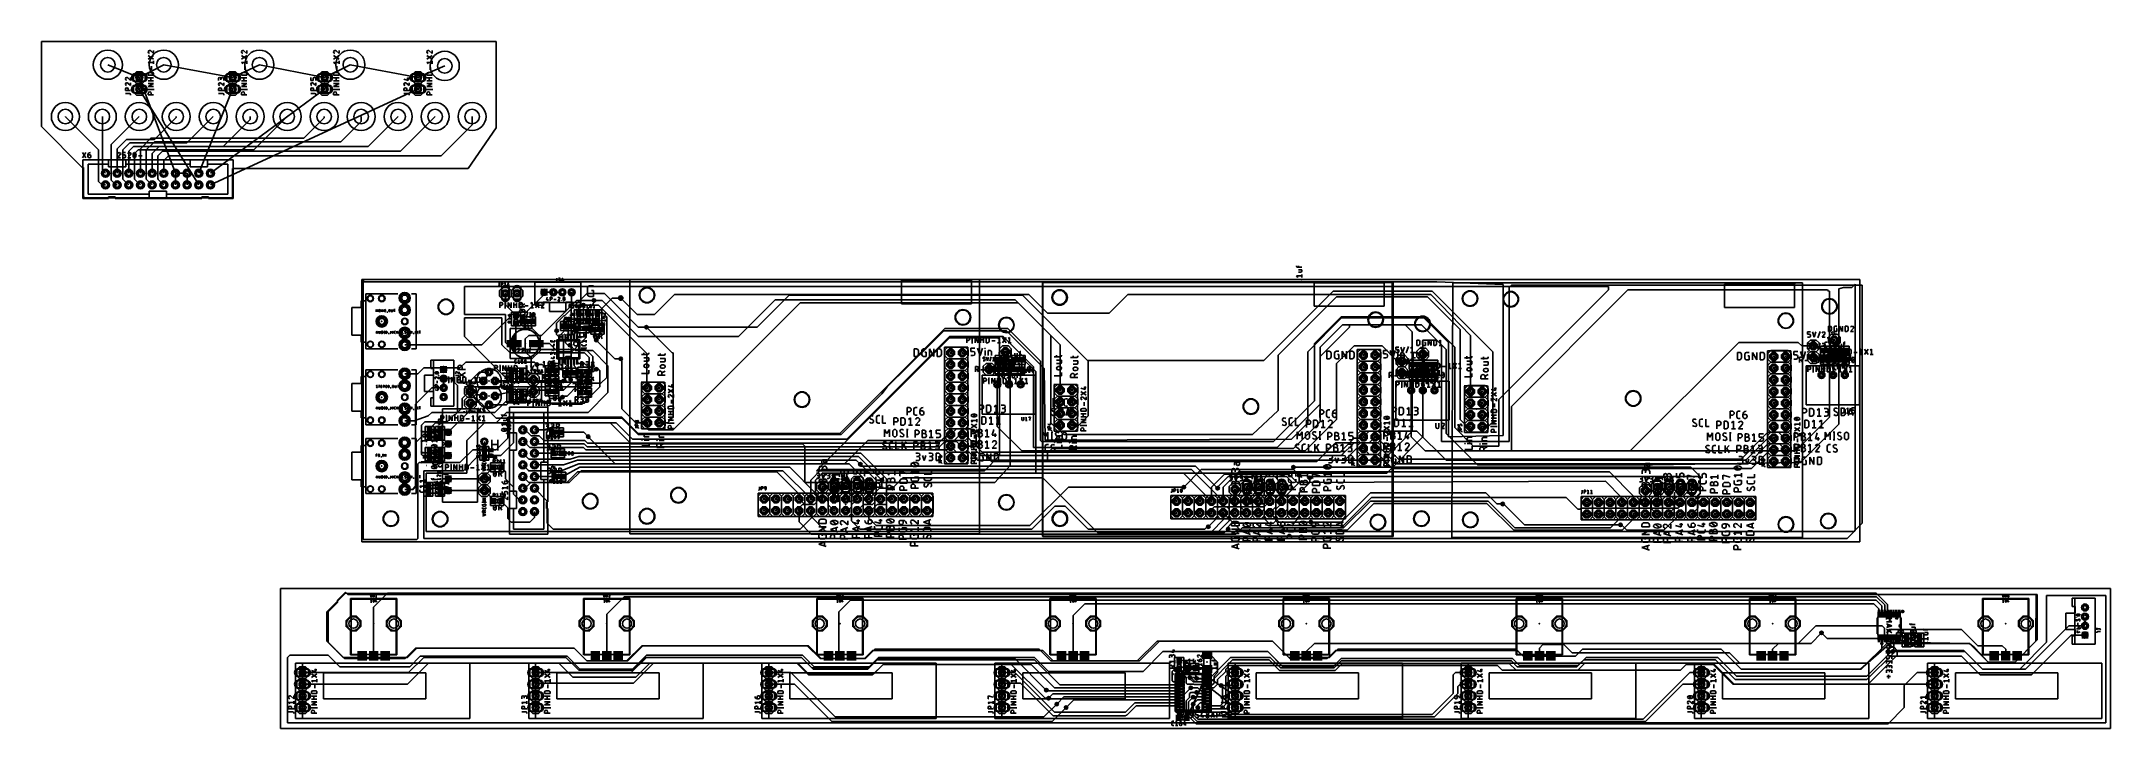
# Model space of a CAD drawing. Extents: x -1.9 to 15.8, y 0 to 5.9.
import ezdxf

# ---------------------------------------------------------------- set-up
doc = ezdxf.new("R2010")
doc.units = 0
for name, color, linetype in [('1', 12, 'CONTINUOUS'), ('101', 1, 'CONTINUOUS'), ('116', 5, 'CONTINUOUS'), ('15', 30, 'CONTINUOUS'), ('16', 132, 'CONTINUOUS'), ('17', 110, 'CONTINUOUS'), ('18', 110, 'CONTINUOUS'), ('19', 53, 'CONTINUOUS'), ('2', 41, 'CONTINUOUS'), ('20', 31, 'CONTINUOUS'), ('21', 253, 'CONTINUOUS'), ('22', 253, 'CONTINUOUS'), ('23', 53, 'CONTINUOUS'), ('24', 53, 'CONTINUOUS'), ('25', 253, 'CONTINUOUS'), ('26', 253, 'CONTINUOUS'), ('27', 253, 'CONTINUOUS'), ('28', 253, 'CONTINUOUS'), ('29', 253, 'CONTINUOUS'), ('30', 253, 'CONTINUOUS'), ('31', 253, 'CONTINUOUS'), ('35', 253, 'CONTINUOUS'), ('37', 253, 'CONTINUOUS'), ('39', 12, 'CONTINUOUS'), ('40', 132, 'CONTINUOUS'), ('44', 253, 'CONTINUOUS'), ('46', 140, 'CONTINUOUS'), ('51', 253, 'CONTINUOUS')]:
    doc.layers.add(name, color=color, linetype=linetype)

# ---------------------------------------------------------------- blocks, each defined once
blk = doc.blocks.new('RECT')
blk.add_solid([(-0.5, -0.5), (0.5, -0.5), (-0.5, 0.5), (0.5, 0.5)])
blk = doc.blocks.new('OCTAGONP')
blk.add_lwpolyline([(-0.5, -0.207107), (-0.5, 0.207107), (-0.207107, 0.5), (0.207107, 0.5), (0.5, 0.207107), (0.5, -0.207107), (0.207107, -0.5), (-0.207107, -0.5)], close=True)
blk = doc.blocks.new('ROUNDP')
blk.add_circle((0, 0), 0.5)
blk = doc.blocks.new('SQUAREP')
blk.add_solid([(-0.5, -0.5), (0.5, -0.5), (-0.5, 0.5), (0.5, 0.5)])
blk = doc.blocks.new('LONGP100')
blk.add_lwpolyline([(-0.5, -0.5), (0.5, -0.5, 1), (0.5, 0.5), (-0.5, 0.5, 1)], format="xyb", close=True)
blk = doc.blocks.new('RECT251200X65600R25')
blk.add_lwpolyline([(0.030906, -0.006053), (0.030906, 0.006053, 0.414214), (0.028888, 0.008071), (-0.028888, 0.008071, 0.414214), (-0.030906, 0.006053), (-0.030906, -0.006053, 0.414214), (-0.028888, -0.008071), (0.028888, -0.008071, 0.414214)], format="xyb", close=True)
blk = doc.blocks.new('RECT283712X98112R25')
blk.add_lwpolyline([(0.034906, -0.009053), (0.034906, 0.009053, 0.414214), (0.031888, 0.012071), (-0.031888, 0.012071, 0.414214), (-0.034906, 0.009053), (-0.034906, -0.009053, 0.414214), (-0.031888, -0.012071), (0.031888, -0.012071, 0.414214)], format="xyb", close=True)
blk = doc.blocks.new('ROUNDV')
blk.add_circle((0, 0), 0.5)

msp = doc.modelspace()

# ---------------------------------------------------------------- linework, layer by layer
at = {"layer": '1'}
for p, q in [((-1.744313, 5.244313), (-1.744313, 5.24625)), ((-1.744313, 5.244313), (-1.46, 4.96)), ((-1.427165, 5.24625), (-1.427165, 4.787165)), ((-1.110017, 5.24625), (-1.35, 5.006267)), ((-0.98, 5.05), (-0.79287, 5.23713)), ((-0.79287, 5.23713), (-0.79287, 5.24625)), ((-0.701972, 5.02), (-0.475722, 5.24625)), ((-0.39, 4.99), (-0.158574, 5.221426)), ((-0.158574, 5.221426), (-0.158574, 5.24625)), ((-0.127676, 4.96), (0.158574, 5.24625)), ((-1.35, 5.006267), (-1.35, 4.7)), ((-1.3, 4.97), (-1.22, 5.05)), ((-1.3, 4.76), (-1.3, 4.97)), ((-1.25, 4.96), (-1.19, 5.02)), ((-1.22, 5.05), (-0.98, 5.05)), ((-1.2, 4.95), (-1.16, 4.99)), ((-1.19, 5.02), (-0.701972, 5.02)), ((-1.16, 4.99), (-0.39, 4.99)), ((-1.46, 4.96), (-1.46, 4.69)), ((-1.25, 4.71), (-1.25, 4.96)), ((-1.2, 4.76), (-1.2, 4.95)), ((-1.15, 4.93), (-1.12, 4.96)), ((-1.15, 4.71), (-1.15, 4.93)), ((-1.12, 4.96), (-0.127676, 4.96)), ((-1.46, 4.69), (-1.43, 4.66)), ((-1.43, 4.66), (-1.4, 4.66)), ((-1.427165, 4.787165), (-1.4, 4.76)), ((-1.35, 4.7), (-1.31, 4.66)), ((-1.31, 4.66), (-1.3, 4.66)), ((-1.2, 4.66), (-1.25, 4.71)), ((-1.1, 4.66), (-1.15, 4.71)), ((2.03, 3.633465), (2.03, 3.73)), ((2.36189, 3.74), (2.36189, 3.72189)), ((8.535, 3.155), (9.13, 3.75)), ((9.13, 3.75), (9.98, 3.75)), ((9.98, 3.75), (10.5, 3.23)), ((2.101732, 3.561732), (1.829213, 3.289213)), ((2.12, 3.543465), (2.03, 3.633465)), ((2.12, 3.543465), (2.101732, 3.561732)), ((2.36189, 3.72189), (2.196535, 3.556535)), ((2.196535, 3.556535), (2.196535, 3.49)), ((2.263465, 3.543465), (2.27, 3.55)), ((2.64, 3.67), (2.34, 3.37)), ((2.79, 3.67), (2.64, 3.67)), ((2.65, 3.553465), (2.66, 3.563465)), ((2.66, 3.61), (2.68, 3.63)), ((2.66, 3.563465), (2.66, 3.61)), ((2.68, 3.63), (2.7, 3.63)), ((2.79, 3.65), (2.74, 3.6)), ((2.74, 3.6), (2.74, 3.563465)), ((2.79, 3.67), (2.79, 3.65)), ((2.82, 3.563465), (2.946535, 3.69)), ((2.82, 3.563465), (2.866535, 3.563465)), ((2.866535, 3.563465), (2.9, 3.53)), ((2.946535, 3.69), (3.02, 3.69)), ((3.47, 2.56), (4.56, 3.65)), ((4.465, 3.715), (4.19, 3.44)), ((6.465, 3.715), (4.465, 3.715)), ((4.56, 3.65), (6.43, 3.65)), ((6.43, 3.65), (6.71, 3.37)), ((7.025, 3.155), (6.465, 3.715)), ((8.66, 3.2), (9.16, 3.7)), ((9.16, 3.7), (9.94, 3.7)), ((9.94, 3.7), (10.22, 3.42)), ((2.12, 3.543465), (2.186535, 3.543465)), ((2.12, 3.476535), (2.12, 3.314488)), ((2.186535, 3.543465), (2.19, 3.54)), ((2.19, 3.54), (2.196535, 3.49)), ((2.263465, 3.49), (2.263465, 3.543465)), ((2.47, 3.41), (2.47, 3.377)), ((2.49, 3.357), (2.47, 3.377)), ((2.53, 3.453465), (2.526535, 3.45)), ((2.526535, 3.428465), (2.526535, 3.45)), ((2.527, 3.428), (2.526535, 3.428465)), ((2.545, 3.41), (2.527, 3.428)), ((2.54, 3.51), (2.53, 3.5)), ((2.53, 3.5), (2.53, 3.453465)), ((2.57, 3.51), (2.54, 3.51)), ((2.545, 3.41), (2.565, 3.41)), ((2.565, 3.41), (2.571782, 3.403218)), ((2.571782, 3.403218), (2.571782, 3.358782)), ((2.595, 3.459571), (2.595, 3.357)), ((2.62, 3.393465), (2.656535, 3.43)), ((2.62, 3.357), (2.62, 3.393465)), ((2.66, 3.433465), (2.656535, 3.43)), ((2.74, 3.496535), (2.66, 3.496535)), ((2.66, 3.496535), (2.66, 3.433465)), ((2.723465, 3.36), (2.723465, 3.43)), ((2.723465, 3.43), (2.776535, 3.43)), ((2.74, 3.496535), (2.82, 3.496535)), ((2.776535, 3.43), (2.786535, 3.42)), ((2.9, 3.53), (2.9, 3.01)), ((4.19, 3.44), (3.24, 3.44)), ((3.24, 3.44), (3.46, 3.22)), ((10.22, 3.42), (10.22, 2.65)), ((1.829213, 3.289213), (1.16685, 3.289213)), ((2.12, 3.314488), (2.105512, 3.3)), ((2.23, 3.37), (2.2, 3.34)), ((2.2, 3.34), (2.2, 3.23)), ((2.2, 3.23), (2.25, 3.18)), ((2.34, 3.37), (2.23, 3.37)), ((2.294488, 3.3), (2.41, 3.3)), ((2.41, 3.3), (2.48, 3.23)), ((2.48, 3.23), (2.6, 3.23)), ((2.52, 3.357), (2.49, 3.357)), ((2.495, 3.357), (2.52, 3.357)), ((2.545, 3.307), (2.545, 3.357)), ((2.56611, 3.28589), (2.545, 3.307)), ((2.585, 3.28589), (2.56611, 3.28589)), ((2.571782, 3.358782), (2.57, 3.357)), ((2.6, 3.23), (2.723465, 3.353465)), ((2.645, 3.357), (2.720465, 3.357)), ((2.720465, 3.357), (2.723465, 3.36)), ((2.723465, 3.353465), (2.723465, 3.36)), ((3.46, 3.22), (3.47, 3.22)), ((3.47, 3.22), (3.47, 2.67)), ((6.71, 3.37), (6.71, 2.62)), ((8.66, 2.72625), (8.66, 3.2)), ((10.5, 3.23), (10.5, 2.63)), ((13.336535, 3.24), (13.336535, 3.16)), ((13.403465, 3.24), (13.403465, 3.16)), ((13.466535, 3.24), (13.403465, 3.24)), ((13.466535, 3.16), (13.466535, 3.24)), ((13.533465, 3.24), (13.533465, 3.16)), ((1.805, 3.055), (1.73, 2.98)), ((1.89, 3.055), (1.805, 3.055)), ((2.17, 3.063465), (2.08, 3.063465)), ((2.25, 3.18), (2.25, 3.09)), ((2.25, 3.09), (2.3, 3.04)), ((2.3, 3.12), (2.346535, 3.12)), ((2.3, 3.04), (2.34, 3.04)), ((2.34, 3.04), (2.39, 2.99)), ((2.346535, 3.12), (2.396535, 3.07)), ((2.43, 3.13), (2.396535, 3.096535)), ((2.396535, 3.096535), (2.396535, 3.07)), ((2.482, 3.13), (2.43, 3.13)), ((2.49, 3.07), (2.463465, 3.07)), ((2.463465, 3.07), (2.463465, 2.98)), ((2.495, 3.143), (2.482, 3.13)), ((2.52, 3.1), (2.49, 3.07)), ((2.52, 3.143), (2.52, 3.1)), ((2.545, 3.185), (2.55, 3.19)), ((2.545, 3.143), (2.545, 3.185)), ((2.57, 3.09), (2.546535, 3.066535)), ((2.546535, 3.066535), (2.546535, 3.05)), ((2.546535, 3.05), (2.546535, 2.986535)), ((2.55, 3.19), (2.59, 3.19)), ((2.57, 3.143), (2.57, 3.09)), ((2.59, 3.19), (2.595, 3.185)), ((2.595, 3.185), (2.595, 3.143)), ((2.595, 3.143), (2.595, 3.085)), ((2.595, 3.085), (2.613465, 3.066535)), ((2.613465, 3.066535), (2.613465, 3.05)), ((2.62, 3.143), (2.62, 3.109615)), ((2.62, 3.109615), (2.620385, 3.109615)), ((2.620385, 3.109615), (2.67, 3.06)), ((2.645, 3.143), (2.658, 3.13)), ((2.658, 3.13), (2.71, 3.13)), ((2.67, 3.06), (2.676535, 3.06)), ((2.676535, 3.06), (2.676535, 2.97)), ((2.71, 3.13), (2.743465, 3.096535)), ((2.743465, 3.096535), (2.743465, 3.06)), ((2.79, 3.06), (2.743465, 3.06)), ((2.81, 3.08), (2.79, 3.06)), ((3.03, 3.17), (3.02, 3.17)), ((3.03, 2.74), (3.03, 3.17)), ((6.256535, 3.16), (6.256535, 3.08)), ((6.256535, 3.08), (6.256535, 2.956535)), ((6.323465, 3.08), (6.323465, 3.16)), ((6.323465, 3.16), (6.396535, 3.16)), ((6.393535, 3.08), (6.323465, 3.08)), ((6.323465, 3.08), (6.35, 3.053465)), ((6.35, 3.053465), (6.35, 2.95)), ((6.394535, 3.081), (6.393535, 3.08)), ((6.396535, 3.16), (6.394535, 3.158)), ((6.394535, 3.158), (6.394535, 3.081)), ((6.45, 3.02), (6.461465, 3.031465)), ((6.45, 2.95), (6.45, 3.02)), ((6.461465, 3.158), (6.463465, 3.16)), ((6.461465, 3.081), (6.461465, 3.158)), ((6.461465, 3.031465), (6.461465, 3.081)), ((7.03, 3.15), (7.025, 3.155)), ((7.025, 3.155), (8.535, 3.155)), ((7.03, 2.68), (7.03, 3.15)), ((9.74, 3.03), (9.72, 3.05)), ((9.806535, 3.03), (9.74, 3.03)), ((9.806535, 3.12), (9.806535, 3.03)), ((9.806535, 3.03), (9.806535, 2.906535)), ((9.873465, 3.12), (9.873465, 3.03)), ((9.91, 3.03), (9.873465, 3.03)), ((9.936535, 3.03), (9.91, 3.03)), ((9.91, 3.03), (9.91, 2.91)), ((9.936535, 3.12), (9.936535, 3.03)), ((10.003465, 3.03), (10.003465, 3.12)), ((10.003465, 3.03), (10.003465, 2.903465)), ((13.27, 3.16), (13.25, 3.18)), ((13.336535, 3.16), (13.27, 3.16)), ((13.336535, 3.046535), (13.32, 3.03)), ((13.336535, 3.16), (13.336535, 3.046535)), ((13.403465, 3.16), (13.466535, 3.16)), ((13.403465, 3.16), (13.42, 3.143465)), ((13.42, 3.143465), (13.42, 3.03)), ((13.533465, 3.043465), (13.52, 3.03)), ((13.533465, 3.16), (13.533465, 3.043465)), ((1.4, 2.92), (1.26, 2.78)), ((1.49937, 2.92), (1.4, 2.92)), ((1.5, 2.92063), (1.49937, 2.92)), ((1.72, 2.89), (1.66, 2.83)), ((1.73, 2.89), (1.72, 2.89)), ((1.73, 2.98), (1.73, 2.89)), ((1.84, 2.85), (1.78, 2.79)), ((2.063465, 2.98), (1.94, 2.98)), ((1.94, 2.85), (1.95, 2.86)), ((2.056535, 2.88), (1.95, 2.86)), ((2.08, 2.883465), (2.056535, 2.88)), ((2.08, 2.996535), (2.063465, 2.98)), ((2.17, 2.996535), (2.08, 2.996535)), ((2.27, 2.89), (2.08, 2.89)), ((2.08, 2.883465), (2.08, 2.89)), ((2.263465, 2.996535), (2.17, 2.996535)), ((2.27, 2.99), (2.263465, 2.996535)), ((2.34, 2.96), (2.36, 2.98)), ((2.34, 2.82), (2.34, 2.96)), ((2.36, 2.98), (2.39, 2.98)), ((2.39, 2.99), (2.39, 2.98)), ((2.39, 2.98), (2.396535, 2.98)), ((2.396535, 2.89), (2.396535, 2.85)), ((2.416535, 2.83), (2.396535, 2.85)), ((2.463465, 2.98), (2.463465, 2.89)), ((2.51, 2.83), (2.52, 2.84)), ((2.54, 2.98), (2.53, 2.98)), ((2.546535, 2.986535), (2.54, 2.98)), ((2.676535, 2.97), (2.676535, 2.88)), ((2.753465, 2.96), (2.743465, 2.97)), ((2.743465, 2.88), (2.743465, 2.823465)), ((2.85, 2.96), (2.753465, 2.96)), ((2.9, 3.01), (2.85, 2.96)), ((6.256535, 2.956535), (6.25, 2.95)), ((9.806535, 2.906535), (9.8, 2.9)), ((9.91, 2.91), (9.9, 2.9)), ((10.003465, 2.903465), (10, 2.9)), ((1.26, 2.78), (1.26, 2.08)), ((1.59, 2.69), (1.53, 2.63)), ((1.73, 2.73), (1.54, 2.54)), ((1.6, 2.69), (1.59, 2.69)), ((1.66, 2.75), (1.6, 2.69)), ((1.66, 2.83), (1.66, 2.75)), ((1.78, 2.79), (1.73, 2.79)), ((1.73, 2.79), (1.73, 2.73)), ((2.038465, 2.775), (1.89, 2.775)), ((2.08, 2.816535), (2.038465, 2.775)), ((2.089843, 2.830315), (2.08, 2.816535)), ((2.08, 2.816535), (2.17, 2.816535)), ((2.37, 2.79), (2.34, 2.82)), ((2.71, 2.79), (2.37, 2.79)), ((2.51, 2.83), (2.416535, 2.83)), ((2.743465, 2.823465), (2.71, 2.79)), ((3.15, 2.62), (3.03, 2.74)), ((3.47, 2.67), (3.42, 2.62)), ((6.95, 2.6), (7.03, 2.68)), ((8.44, 2.52), (8.66, 2.72625)), ((1.34, 2.63), (1.31, 2.6)), ((1.31, 2.6), (1.31, 2.35)), ((1.53, 2.63), (1.34, 2.63)), ((1.47, 2.563465), (1.38, 2.563465)), ((1.38, 2.496535), (1.463465, 2.496535)), ((1.46, 2.49), (1.450315, 2.49)), ((1.465, 2.495), (1.46, 2.49)), ((1.463465, 2.496535), (1.465, 2.495)), ((1.47, 2.5), (1.465, 2.495)), ((1.469867, 2.563331), (1.469843, 2.559685)), ((1.47, 2.563465), (1.469867, 2.563331)), ((1.47, 2.563465), (1.470023, 2.56)), ((1.47, 2.496535), (1.47, 2.5)), ((1.47, 2.496535), (1.47, 2.48)), ((1.52, 2.56), (1.470023, 2.56)), ((1.52, 2.56), (1.54, 2.54)), ((2.18, 2.56), (2.2, 2.56)), ((2.2, 2.56), (2.25, 2.51)), ((2.25, 2.51), (2.32, 2.51)), ((2.41, 2.56), (2.28, 2.56)), ((2.32, 2.51), (2.36, 2.47)), ((2.426535, 2.543465), (2.41, 2.56)), ((2.433071, 2.543465), (2.426535, 2.543465)), ((2.436535, 2.54), (2.433071, 2.543465)), ((2.703, 2.54), (2.503465, 2.54)), ((2.703, 2.54), (2.741, 2.502)), ((3.25, 2.62), (3.15, 2.62)), ((3.25, 2.62), (3.25, 2.57)), ((3.25, 2.57), (3.26, 2.56)), ((3.26, 2.56), (3.47, 2.56)), ((3.42, 2.62), (3.35, 2.62)), ((5.746, 2.446), (5.8, 2.5)), ((5.8, 2.5), (5.83, 2.5)), ((5.83, 2.5), (5.85, 2.52)), ((5.85, 2.52), (5.9, 2.57)), ((5.9, 2.57), (6.02, 2.57)), ((6.02, 2.57), (6.07, 2.52)), ((6.07, 2.52), (6.07, 2.42)), ((6.71, 2.62), (6.73, 2.6)), ((6.79, 2.6), (6.73, 2.6)), ((6.79, 2.6), (6.79, 2.55)), ((6.79, 2.55), (6.82, 2.52)), ((6.82, 2.52), (8.44, 2.52)), ((6.89, 2.6), (6.95, 2.6)), ((9.19, 2.37), (9.31, 2.49)), ((9.31, 2.49), (9.38, 2.49)), ((9.38, 2.49), (9.39, 2.5)), ((9.39, 2.5), (9.44, 2.55)), ((9.44, 2.55), (9.85, 2.55)), ((9.85, 2.55), (10.1, 2.3)), ((10.22, 2.65), (10.28, 2.59)), ((10.31, 2.59), (10.28, 2.59)), ((10.46, 2.59), (10.41, 2.59)), ((10.5, 2.63), (10.46, 2.59)), ((12.86, 2.49), (12.67, 2.3)), ((12.86, 2.49), (12.91, 2.49)), ((1.31, 2.35), (1.330157, 2.329843)), ((1.330157, 2.329843), (1.529843, 2.329843)), ((1.38, 2.383465), (1.453465, 2.383465)), ((1.46, 2.39), (1.450315, 2.39)), ((1.453465, 2.383465), (1.46, 2.39)), ((1.47, 2.38), (1.46, 2.39)), ((1.469843, 2.340315), (1.47, 2.316535)), ((1.47, 2.48), (1.51, 2.44)), ((1.47, 2.4), (1.51, 2.44)), ((1.47, 2.383465), (1.47, 2.4)), ((1.47, 2.383465), (1.47, 2.38)), ((1.470157, 2.34), (1.47, 2.316535)), ((1.54, 2.34), (1.470157, 2.34)), ((1.51, 2.44), (1.54, 2.44)), ((1.529843, 2.329843), (1.54, 2.34)), ((1.85, 2.393465), (1.85, 2.46)), ((1.85, 2.326535), (1.943465, 2.326535)), ((1.943465, 2.326535), (2, 2.27)), ((2.18, 2.46), (2.19, 2.46)), ((2.18, 2.36), (2.23, 2.31)), ((2.19, 2.46), (2.24, 2.41)), ((2.23, 2.31), (2.585667, 2.31)), ((2.24, 2.41), (2.7, 2.41)), ((2.3, 2.44), (2.28, 2.46)), ((2.28, 2.36), (2.446535, 2.36)), ((2.706, 2.44), (2.3, 2.44)), ((2.36, 2.47), (2.711, 2.47)), ((2.513465, 2.36), (5.08, 2.36)), ((2.585667, 2.31), (2.659, 2.332)), ((2.659, 2.332), (5.058, 2.332)), ((2.7, 2.41), (2.72, 2.39)), ((2.731, 2.415), (2.706, 2.44)), ((2.711, 2.47), (2.735, 2.446)), ((2.72, 2.39), (5.82, 2.39)), ((5.755, 2.415), (2.731, 2.415)), ((2.735, 2.446), (5.746, 2.446)), ((5.058, 2.332), (5.26, 2.13)), ((5.08, 2.36), (5.3, 2.14)), ((5.8, 2.46), (5.755, 2.415)), ((5.9, 2.46), (5.8, 2.46)), ((5.82, 2.39), (5.85, 2.42)), ((5.84, 2.41), (5.85, 2.42)), ((5.85, 2.42), (5.9, 2.37)), ((5.94, 2.42), (5.9, 2.46)), ((6.01, 2.37), (5.9, 2.37)), ((5.95, 2.42), (5.94, 2.42)), ((6.03, 2.42), (5.95, 2.42)), ((6.08, 2.3), (6.01, 2.37)), ((6.11, 2.34), (6.03, 2.42)), ((6.07, 2.42), (6.12, 2.37)), ((9.2, 2.34), (6.11, 2.34)), ((6.12, 2.37), (9.19, 2.37)), ((9.31, 2.45), (9.2, 2.34)), ((9.23, 2.3), (9.33, 2.4)), ((9.46, 2.45), (9.31, 2.45)), ((9.33, 2.4), (9.39, 2.4)), ((9.39, 2.4), (9.43, 2.36)), ((9.43, 2.36), (9.43, 2.35)), ((9.43, 2.35), (9.52, 2.35)), ((9.49, 2.42), (9.46, 2.45)), ((9.49, 2.4), (9.49, 2.42)), ((9.54, 2.4), (9.49, 2.4)), ((9.52, 2.35), (9.64, 2.23)), ((9.67, 2.27), (9.54, 2.4)), ((12.86, 2.44), (12.69, 2.27)), ((12.72, 2.23), (12.88, 2.39)), ((12.96, 2.44), (12.86, 2.44)), ((12.88, 2.39), (12.91, 2.39)), ((13.01, 2.39), (12.96, 2.44)), ((1.5, 2.14), (1.47, 2.11)), ((1.54, 2.14), (1.5, 2.14)), ((1.54, 2.14), (1.85, 2.14)), ((1.926535, 2.24), (1.85, 2.163465)), ((1.85, 2.163465), (1.85, 2.14)), ((2, 2.246535), (1.993465, 2.24)), ((1.993465, 2.24), (2.03, 2.203465)), ((2, 2.27), (2, 2.246535)), ((2.03, 2.203465), (2.03, 2.14)), ((2.03, 2.14), (2.1, 2.07)), ((2.18, 2.26), (2.23, 2.21)), ((2.23, 2.21), (2.51, 2.21)), ((2.28, 2.26), (2.53, 2.26)), ((2.28, 2.16), (2.456535, 2.16)), ((2.51, 2.21), (2.66, 2.27)), ((2.523465, 2.16), (2.67, 2.240039)), ((2.53, 2.26), (2.65, 2.3)), ((2.578685, 2.108685), (2.68, 2.21)), ((2.65, 2.3), (5.04, 2.3)), ((2.66, 2.27), (4.98, 2.27)), ((2.67, 2.240039), (4.47, 2.24)), ((2.68, 2.21), (4.41, 2.21)), ((4.41, 2.21), (4.649, 1.971)), ((4.47, 2.24), (4.7, 2.01)), ((4.98, 2.27), (5.1, 2.15)), ((5.04, 2.3), (5.075, 2.265)), ((5.075, 2.265), (5.21, 2.13)), ((5.1, 2.15), (5.1, 2.017774)), ((5.21, 2.13), (5.21, 2.01)), ((5.3, 2.14), (5.3, 1.93)), ((5.35, 2.06), (5.44, 2.15)), ((6.64, 2.15), (5.44, 2.15)), ((6.08, 2.3), (9.23, 2.3)), ((7.11, 1.68), (6.64, 2.15)), ((7.85, 2.07), (8, 2.22)), ((8, 2.22), (8.77, 2.22)), ((8.2, 2.18), (8.088, 2.068)), ((8.23, 2.16), (8.14, 2.07)), ((8.75, 2.18), (8.2, 2.18)), ((8.73, 2.16), (8.23, 2.16)), ((8.77, 2.12), (8.73, 2.16)), ((8.821585, 2.108415), (8.75, 2.18)), ((8.79, 2.24), (8.77, 2.22)), ((8.77, 2.22), (8.79, 2.22)), ((8.79, 2.22), (8.84, 2.17)), ((8.94, 2.16), (8.93, 2.15)), ((12.27, 2.16), (8.94, 2.16)), ((9.64, 2.23), (12.72, 2.23)), ((12.69, 2.27), (9.67, 2.27)), ((12.67, 2.3), (10.1, 2.3)), ((12.28, 2.15), (12.27, 2.16)), ((12.28, 2.012), (12.28, 2.15)), ((1.16685, 2.049213), (1.229213, 2.049213)), ((1.26, 2.08), (1.229213, 2.049213)), ((1.37, 2.083465), (1.463465, 2.083465)), ((1.37, 2.016535), (1.47, 2.016535)), ((1.450315, 2.02), (1.47, 2.02)), ((1.463465, 2.083465), (1.465, 2.105)), ((1.47, 2.11), (1.465, 2.105)), ((1.47, 2.083465), (1.47, 2.11)), ((1.47, 2.016535), (1.47, 2.02)), ((1.47, 2.016535), (1.476535, 2.01)), ((1.51, 2.01), (1.476535, 2.01)), ((1.51, 2.01), (1.54, 2.04)), ((1.85, 2.04), (1.54, 2.04)), ((1.85, 2.04), (1.926535, 1.963465)), ((1.926535, 1.963465), (1.926535, 1.95)), ((2.1, 2.07), (2.1, 2.01)), ((2.1, 2.01), (2.15, 1.96)), ((2.15, 1.96), (2.18, 1.96)), ((2.18, 2.06), (2.200806, 2.06)), ((2.200806, 2.06), (2.249491, 2.108685)), ((2.249491, 2.108685), (2.578685, 2.108685)), ((2.28, 2.06), (2.39, 1.95)), ((4.649, 1.971), (4.649, 1.968)), ((4.7, 2.01), (4.7, 1.94)), ((4.75, 1.969), (4.749, 1.968)), ((4.75, 2.07), (4.75, 1.969)), ((4.85, 2.05), (4.8, 2)), ((4.8, 2), (4.8, 1.917)), ((4.95, 2.069), (4.849, 1.968)), ((4.85, 2.08), (4.85, 2.05)), ((4.95, 2.08), (4.95, 2.069)), ((5.05, 2.05), (5, 2)), ((5, 2), (5, 1.9)), ((5.049, 1.968), (5.050226, 1.968)), ((5.05, 2.08), (5.05, 2.05)), ((5.1, 2.017774), (5.050226, 1.968)), ((5.21, 2.01), (5.2, 2)), ((5.2, 2), (5.2, 1.94)), ((8.088, 2.068), (8.088, 1.949)), ((8.14, 2.07), (8.14, 2.06)), ((8.64, 1.99), (8.648887, 1.998887)), ((8.64, 1.9), (8.64, 1.99)), ((8.648887, 1.998887), (8.668887, 1.998887)), ((8.668887, 1.998887), (8.671774, 1.996)), ((8.671774, 1.996), (8.726, 1.996)), ((8.726, 1.996), (8.77, 2.04)), ((8.77, 2.04), (8.77, 2.12)), ((11.465769, 2.120442), (8.821585, 2.108415)), ((9.22, 1.74), (9.46, 1.98)), ((9.46, 1.98), (11.13, 1.98)), ((11.13, 1.98), (11.23, 1.88)), ((11.607, 1.979211), (11.465769, 2.120442)), ((11.607, 1.939), (11.607, 1.979211)), ((12.03, 1.99), (12.007, 1.967)), ((12.007, 1.967), (12.007, 1.939)), ((12.13, 1.99), (12.03, 1.99)), ((12.21, 2.07), (12.13, 1.99)), ((12.207, 1.939), (12.28, 2.012)), ((1.993465, 1.95), (2.05, 1.893465)), ((2.05, 1.893465), (2.05, 1.8)), ((2.05, 1.8), (2.08, 1.77)), ((2.24, 1.77), (2.28, 1.81)), ((2.28, 1.81), (2.28, 1.86)), ((2.39, 1.95), (2.39, 1.76)), ((4.58, 1.92), (4.549, 1.889)), ((4.549, 1.889), (4.549, 1.868)), ((4.56, 1.71), (4.66, 1.81)), ((4.68, 1.92), (4.58, 1.92)), ((4.66, 1.857), (4.649, 1.868)), ((4.66, 1.81), (4.66, 1.857)), ((4.7, 1.94), (4.68, 1.92)), ((4.8, 1.917), (4.849, 1.868)), ((4.849, 1.868), (4.85, 1.867)), ((4.968, 1.868), (4.949, 1.868)), ((5, 1.9), (4.968, 1.868)), ((5.101, 1.92), (5.049, 1.868)), ((5.18, 1.92), (5.101, 1.92)), ((5.168, 1.868), (5.149, 1.868)), ((5.22, 1.92), (5.168, 1.868)), ((5.2, 1.94), (5.18, 1.92)), ((5.29, 1.92), (5.22, 1.92)), ((5.3, 1.93), (5.29, 1.92)), ((8.06, 1.73), (8.14, 1.81)), ((8.14, 1.89), (8.15, 1.9)), ((8.14, 1.81), (8.14, 1.89)), ((8.54, 1.9), (8.15, 1.9)), ((8.337, 1.7), (8.188, 1.849)), ((8.588, 1.949), (8.54, 1.901)), ((8.588, 1.948), (8.54, 1.9)), ((8.54, 1.901), (8.54, 1.8)), ((8.54, 1.8), (8.6, 1.74)), ((8.588, 1.949), (8.588, 1.948)), ((8.588, 1.849), (8.639, 1.9)), ((8.667, 1.77), (8.588, 1.849)), ((8.639, 1.9), (8.64, 1.9)), ((9.48, 1.93), (9.25, 1.7)), ((10.45, 1.93), (9.48, 1.93)), ((10.68, 1.7), (10.45, 1.93)), ((10.59, 1.93), (10.585, 1.925)), ((10.773254, 1.746746), (10.59, 1.93)), ((11.23, 1.88), (11.25, 1.88)), ((11.25, 1.88), (11.26, 1.89)), ((11.26, 1.89), (12.09, 1.89)), ((11.707, 1.797), (11.61, 1.7)), ((11.707, 1.839), (11.707, 1.797)), ((12.09, 1.89), (12.107, 1.907)), ((12.107, 1.907), (12.107, 1.939)), ((2.08, 1.77), (2.24, 1.77)), ((2.39, 1.76), (2.44, 1.71)), ((4.56, 1.71), (2.44, 1.71)), ((8.2, 1.68), (7.11, 1.68)), ((8.23, 1.71), (8.2, 1.68)), ((9.25, 1.7), (8.337, 1.7)), ((8.6, 1.74), (9.22, 1.74)), ((8.94, 1.77), (8.667, 1.77)), ((11.61, 1.7), (10.68, 1.7)), ((11.59589, 1.746746), (10.773254, 1.746746)), ((1.02, 1.16), (0.9, 1.04)), ((13.79, 1.16), (1.02, 1.16)), ((3.05, 1.13), (2.9, 0.98)), ((13.79313, 1.13), (3.05, 1.13)), ((4.99, 1.1), (4.89, 1)), ((13.79, 1.1), (4.99, 1.1)), ((7, 1.07), (6.9, 0.97)), ((13.77, 1.07), (7, 1.07)), ((13.8125, 1.0275), (13.77, 1.07)), ((13.8875, 1.0625), (13.79, 1.16)), ((13.8375, 1.0525), (13.79, 1.1)), ((13.8625, 1.06063), (13.79313, 1.13)), ((0.9, 1.04), (0.9, 0.624409)), ((2.9, 0.98), (2.9, 0.624409)), ((4.89, 1), (4.89, 0.634409)), ((6.9, 0.97), (6.9, 0.624409)), ((13.8125, 0.98725), (13.8125, 1.0275)), ((13.8375, 0.98725), (13.8375, 1.0525)), ((13.8625, 0.98725), (13.8625, 1.06063)), ((13.8875, 0.98725), (13.8875, 1.0625)), ((10.93, 0.72), (10.9, 0.69)), ((11.11, 0.72), (10.93, 0.72)), ((11.18, 0.65), (11.11, 0.72)), ((12.95, 0.73), (12.9, 0.68)), ((13.12, 0.73), (12.95, 0.73)), ((13.27, 0.88), (13.12, 0.73)), ((13.84, 0.88), (13.27, 0.88)), ((13.36725, 0.77275), (13.32, 0.82)), ((13.8125, 0.77275), (13.36725, 0.77275)), ((13.8375, 0.77275), (13.8375, 0.6875)), ((13.86, 0.86), (13.84, 0.88)), ((13.86, 0.77525), (13.86, 0.86)), ((13.8625, 0.77275), (13.86, 0.77525)), ((13.9, 0.85), (13.8875, 0.8375)), ((13.8875, 0.8375), (13.8875, 0.77275)), ((14.52, 0.85), (13.9, 0.85)), ((13.9125, 0.6925), (13.9125, 0.77275)), ((13.94, 0.77025), (13.9375, 0.77275)), ((13.94, 0.67), (13.94, 0.77025)), ((13.9625, 0.77275), (13.9625, 0.82)), ((13.9625, 0.82), (14.023465, 0.82)), ((13.9875, 0.77275), (14.04025, 0.72)), ((14.023465, 0.82), (14.05, 0.793465)), ((14.04025, 0.72), (14.1, 0.72)), ((14.05, 0.793465), (14.071535, 0.815)), ((14.071535, 0.815), (14.105, 0.815)), ((14.1, 0.72), (14.153465, 0.72)), ((14.105, 0.815), (14.138465, 0.815)), ((14.138465, 0.815), (14.16, 0.793465)), ((14.153465, 0.72), (14.16, 0.726535)), ((14.66, 0.71), (14.52, 0.85)), ((14.87, 0.71), (14.66, 0.71)), ((14.9, 0.68), (14.87, 0.71)), ((15.44063, 0.88063), (15.07, 0.51)), ((15.12, 0.46), (15.46189, 0.80189)), ((15.58, 0.88063), (15.44063, 0.88063)), ((15.46189, 0.80189), (15.58, 0.80189)), ((1.19, 0.38), (1.37, 0.56)), ((1.33, 0.61), (1.2, 0.48)), ((2.55, 0.61), (1.33, 0.61)), ((1.37, 0.56), (2.49, 0.56)), ((2.49, 0.56), (2.61, 0.44)), ((2.66, 0.5), (2.55, 0.61)), ((3.23, 0.61), (3.12, 0.5)), ((3.15, 0.44), (3.27, 0.56)), ((4.57, 0.61), (3.23, 0.61)), ((3.27, 0.56), (4.53, 0.56)), ((4.53, 0.56), (4.63, 0.46)), ((4.66, 0.52), (4.57, 0.61)), ((4.89, 0.634409), (4.9, 0.624409)), ((5.22, 0.59), (5.15, 0.52)), ((5.18, 0.46), (5.27, 0.55)), ((6.57, 0.59), (5.22, 0.59)), ((5.27, 0.55), (6.54, 0.55)), ((6.54, 0.55), (6.741024, 0.348976)), ((6.786024, 0.373976), (6.57, 0.59)), ((7.81, 0.583465), (7.926535, 0.583465)), ((7.926535, 0.583465), (7.953465, 0.556535)), ((7.953465, 0.556535), (7.953465, 0.52)), ((8.080945, 0.629055), (8.05, 0.629055)), ((8.14, 0.57), (8.080945, 0.629055)), ((8.14, 0.48), (8.14, 0.57)), ((8.21, 0.51), (8.24, 0.54)), ((8.24, 0.54), (10.54, 0.54)), ((10.54, 0.54), (10.58, 0.5)), ((10.9, 0.69), (10.9, 0.624409)), ((12.53, 0.65), (11.18, 0.65)), ((12.11, 0.5), (12.16, 0.55)), ((12.16, 0.55), (12.39, 0.55)), ((12.39, 0.55), (12.56, 0.38)), ((12.62, 0.56), (12.53, 0.65)), ((13.71, 0.56), (12.62, 0.56)), ((12.9, 0.68), (12.9, 0.624409)), ((13.8375, 0.6875), (13.71, 0.56)), ((13.89, 0.67), (13.9125, 0.6925)), ((13.89, 0.66), (13.89, 0.67)), ((13.89, 0.66), (13.89, 0.63)), ((13.89, 0.63), (13.9, 0.62)), ((13.9, 0.62), (14.52, 0.62)), ((13.93, 0.66), (13.94, 0.67)), ((14.55, 0.66), (13.93, 0.66)), ((14.52, 0.62), (14.68, 0.46)), ((14.7, 0.51), (14.55, 0.66)), ((14.9, 0.624409), (14.9, 0.68)), ((1.2, 0.48), (0.29, 0.48)), ((0.29, 0.38), (1.19, 0.38)), ((2.61, 0.44), (3.15, 0.44)), ((3.12, 0.5), (2.66, 0.5)), ((4.63, 0.46), (5.18, 0.46)), ((5.15, 0.52), (4.66, 0.52)), ((6.29, 0.48), (6.4, 0.48)), ((6.3, 0.39), (6.29, 0.38)), ((6.45, 0.39), (6.3, 0.39)), ((6.4, 0.48), (6.74, 0.14)), ((6.73, 0.11), (6.45, 0.39)), ((7.817008, 0.373976), (6.786024, 0.373976)), ((7.776535, 0.516535), (7.75, 0.49)), ((7.75, 0.49), (7.75, 0.41)), ((7.75, 0.41), (7.760433, 0.399567)), ((7.760433, 0.399567), (7.817008, 0.399567)), ((7.81, 0.516535), (7.776535, 0.516535)), ((7.817008, 0.450748), (7.859252, 0.450748)), ((7.859252, 0.450748), (7.87, 0.44)), ((7.87, 0.44), (7.87, 0.39)), ((7.87, 0.39), (7.88, 0.38)), ((7.88, 0.38), (7.934966, 0.38)), ((7.9, 0.43), (7.905, 0.435)), ((7.930433, 0.399567), (7.9, 0.43)), ((8.042992, 0.399567), (7.930433, 0.399567)), ((7.934966, 0.38), (7.937469, 0.377496)), ((7.937469, 0.377496), (8.039472, 0.377496)), ((7.953465, 0.52), (8.040945, 0.52)), ((7.97, 0.43), (7.96, 0.43)), ((7.974843, 0.425157), (7.97, 0.43)), ((8.042992, 0.425157), (7.974843, 0.425157)), ((8.039472, 0.377496), (8.042992, 0.373976)), ((8.040945, 0.52), (8.05, 0.510945)), ((8.05, 0.457756), (8.042992, 0.450748)), ((8.042992, 0.373976), (8.093976, 0.373976)), ((8.05, 0.510945), (8.05, 0.457756)), ((8.093976, 0.373976), (8.11, 0.39)), ((8.108386, 0.348386), (8.14, 0.38)), ((8.11, 0.45), (8.14, 0.48)), ((8.11, 0.39), (8.11, 0.45)), ((8.14, 0.42), (8.21, 0.49)), ((8.14, 0.38), (8.14, 0.42)), ((8.17, 0.37), (8.182992, 0.357008)), ((8.182992, 0.357008), (8.182992, 0.214843)), ((8.21, 0.49), (8.21, 0.51)), ((8.21, 0.45), (8.24, 0.48)), ((8.21, 0.21), (8.21, 0.45)), ((8.24, 0.48), (8.29, 0.48)), ((10.58, 0.5), (12.11, 0.5)), ((12.56, 0.38), (14.29, 0.38)), ((14.68, 0.46), (15.12, 0.46)), ((15.07, 0.51), (14.7, 0.51)), ((6.677205, 0.322795), (6.67, 0.33)), ((7.817008, 0.322795), (6.677205, 0.322795)), ((6.69, 0.26), (6.727205, 0.297205)), ((6.727205, 0.297205), (7.817008, 0.297205)), ((6.741024, 0.348976), (7.780172, 0.348976)), ((6.821614, 0.271614), (6.76, 0.21)), ((7.817008, 0.271614), (6.821614, 0.271614)), ((6.84, 0.18), (6.906024, 0.246024)), ((6.906024, 0.246024), (7.817008, 0.246024)), ((7.35, 0.14), (7.430433, 0.220433)), ((7.440198, 0.194843), (7.360356, 0.115)), ((7.430433, 0.220433), (7.817008, 0.220433)), ((7.817008, 0.194843), (7.440198, 0.194843)), ((7.780172, 0.348976), (7.780243, 0.348906)), ((7.780243, 0.348906), (7.816488, 0.348906)), ((7.816488, 0.348906), (7.817008, 0.348386)), ((7.97, 0.35), (7.91, 0.35)), ((7.931614, 0.271614), (7.93, 0.27)), ((7.966024, 0.246024), (7.93, 0.21)), ((8.042992, 0.271614), (7.931614, 0.271614)), ((7.96, 0.31), (7.97, 0.3)), ((8.042992, 0.246024), (7.966024, 0.246024)), ((7.997205, 0.322795), (7.97, 0.35)), ((7.97, 0.3), (8.040197, 0.3)), ((7.99, 0.22), (7.97, 0.2)), ((7.97, 0.2), (7.97, 0.18)), ((8.042559, 0.22), (7.99, 0.22)), ((8.042992, 0.322795), (7.997205, 0.322795)), ((8.040197, 0.3), (8.042992, 0.297205)), ((8.042992, 0.220433), (8.042559, 0.22)), ((8.042992, 0.348386), (8.108386, 0.348386)), ((8.042992, 0.194843), (8.162992, 0.194843)), ((8.182992, 0.214843), (8.162992, 0.194843)), ((8.169252, 0.169252), (8.21, 0.21)), ((7.35, 0.11), (6.73, 0.11)), ((6.74, 0.14), (7.35, 0.14)), ((7.355, 0.115), (7.35, 0.11)), ((7.360356, 0.115), (7.355, 0.115)), ((7.817008, 0.101457), (7.805551, 0.09)), ((7.817008, 0.169252), (7.817008, 0.101457)), ((8.042992, 0.169252), (8.169252, 0.169252))]:
    msp.add_line(p, q, dxfattribs=at)
at = {"layer": '101'}
for p, q in [((0.23, 0.559449), (0.289055, 0.559449)), ((0.23, 0.087008), (0.23, 0.559449)), ((0.289055, 0.559449), (1.726063, 0.559449)), ((0.289055, 0.087008), (0.289055, 0.559449)), ((1.726063, 0.559449), (1.726063, 0.087008)), ((2.23, 0.559449), (2.289055, 0.559449)), ((2.23, 0.087008), (2.23, 0.559449)), ((2.289055, 0.559449), (3.726063, 0.559449)), ((2.289055, 0.087008), (2.289055, 0.559449)), ((3.726063, 0.559449), (3.726063, 0.087008)), ((4.23, 0.559449), (4.289055, 0.559449)), ((4.23, 0.087008), (4.23, 0.559449)), ((4.289055, 0.559449), (5.726063, 0.559449)), ((4.289055, 0.087008), (4.289055, 0.559449)), ((5.726063, 0.559449), (5.726063, 0.087008)), ((6.23, 0.559449), (6.289055, 0.559449)), ((6.23, 0.087008), (6.23, 0.559449)), ((6.289055, 0.559449), (7.726063, 0.559449)), ((6.289055, 0.087008), (6.289055, 0.559449)), ((7.726063, 0.559449), (7.726063, 0.087008)), ((8.23, 0.559449), (8.289055, 0.559449)), ((8.23, 0.087008), (8.23, 0.559449)), ((8.289055, 0.559449), (9.726063, 0.559449)), ((8.289055, 0.087008), (8.289055, 0.559449)), ((9.726063, 0.559449), (9.726063, 0.087008)), ((10.23, 0.559449), (10.289055, 0.559449)), ((10.23, 0.087008), (10.23, 0.559449)), ((10.289055, 0.559449), (11.726063, 0.559449)), ((10.289055, 0.087008), (10.289055, 0.559449)), ((11.726063, 0.559449), (11.726063, 0.087008)), ((12.23, 0.559449), (12.289055, 0.559449)), ((12.23, 0.087008), (12.23, 0.559449)), ((12.289055, 0.559449), (13.726063, 0.559449)), ((12.289055, 0.087008), (12.289055, 0.559449)), ((13.726063, 0.559449), (13.726063, 0.087008)), ((14.23, 0.559449), (14.289055, 0.559449)), ((14.23, 0.087008), (14.23, 0.559449)), ((14.289055, 0.559449), (15.726063, 0.559449)), ((14.289055, 0.087008), (14.289055, 0.559449)), ((15.726063, 0.559449), (15.726063, 0.087008)), ((0.316614, 0.476772), (0.261496, 0.476772)), ((0.470157, 0.476772), (1.34811, 0.476772)), ((0.470157, 0.256299), (0.470157, 0.476772)), ((1.34811, 0.476772), (1.34811, 0.256299)), ((2.316614, 0.476772), (2.261496, 0.476772)), ((2.470157, 0.476772), (3.34811, 0.476772)), ((2.470157, 0.256299), (2.470157, 0.476772)), ((3.34811, 0.476772), (3.34811, 0.256299)), ((4.316614, 0.476772), (4.261496, 0.476772)), ((4.470157, 0.476772), (5.34811, 0.476772)), ((4.470157, 0.256299), (4.470157, 0.476772)), ((5.34811, 0.476772), (5.34811, 0.256299)), ((6.316614, 0.476772), (6.261496, 0.476772)), ((6.470157, 0.476772), (7.34811, 0.476772)), ((6.470157, 0.256299), (6.470157, 0.476772)), ((7.34811, 0.476772), (7.34811, 0.256299)), ((8.316614, 0.476772), (8.261496, 0.476772)), ((8.470157, 0.476772), (9.34811, 0.476772)), ((8.470157, 0.256299), (8.470157, 0.476772)), ((9.34811, 0.476772), (9.34811, 0.256299)), ((10.316614, 0.476772), (10.261496, 0.476772)), ((10.470157, 0.476772), (11.34811, 0.476772)), ((10.470157, 0.256299), (10.470157, 0.476772)), ((11.34811, 0.476772), (11.34811, 0.256299)), ((12.316614, 0.476772), (12.261496, 0.476772)), ((12.470157, 0.476772), (13.34811, 0.476772)), ((12.470157, 0.256299), (12.470157, 0.476772)), ((13.34811, 0.476772), (13.34811, 0.256299)), ((14.316614, 0.476772), (14.261496, 0.476772)), ((14.470157, 0.476772), (15.34811, 0.476772)), ((14.470157, 0.256299), (14.470157, 0.476772)), ((15.34811, 0.476772), (15.34811, 0.256299)), ((1.34811, 0.256299), (0.470157, 0.256299)), ((3.34811, 0.256299), (2.470157, 0.256299)), ((5.34811, 0.256299), (4.470157, 0.256299)), ((7.34811, 0.256299), (6.470157, 0.256299)), ((9.34811, 0.256299), (8.470157, 0.256299)), ((11.34811, 0.256299), (10.470157, 0.256299)), ((13.34811, 0.256299), (12.470157, 0.256299)), ((15.34811, 0.256299), (14.470157, 0.256299)), ((0.289055, 0.087008), (0.23, 0.087008)), ((1.726063, 0.087008), (0.289055, 0.087008)), ((2.289055, 0.087008), (2.23, 0.087008)), ((3.726063, 0.087008), (2.289055, 0.087008)), ((4.289055, 0.087008), (4.23, 0.087008)), ((5.726063, 0.087008), (4.289055, 0.087008)), ((6.289055, 0.087008), (6.23, 0.087008)), ((7.726063, 0.087008), (6.289055, 0.087008)), ((8.289055, 0.087008), (8.23, 0.087008)), ((9.726063, 0.087008), (8.289055, 0.087008)), ((10.289055, 0.087008), (10.23, 0.087008)), ((11.726063, 0.087008), (10.289055, 0.087008)), ((12.289055, 0.087008), (12.23, 0.087008)), ((13.726063, 0.087008), (12.289055, 0.087008)), ((14.289055, 0.087008), (14.23, 0.087008)), ((15.726063, 0.087008), (14.289055, 0.087008))]:
    msp.add_line(p, q, dxfattribs=at)
at = {"layer": '116'}
for p, q in [((3.0975, 1.66875), (3.0975, 3.85)), ((3.0975, 3.85), (6.0975, 3.85)), ((5.42875, 3.640625), (5.42875, 3.840625)), ((5.42875, 3.840625), (6.02875, 3.840625)), ((6.031875, 3.84375), (6.02875, 3.840625)), ((6.02875, 3.840625), (6.02875, 3.640625)), ((6.0975, 3.85), (6.0975, 1.66875)), ((6.6375, 1.64875), (6.6375, 3.83)), ((6.6375, 3.83), (9.6375, 3.83)), ((8.96875, 3.620625), (8.96875, 3.820625)), ((8.96875, 3.820625), (9.56875, 3.820625)), ((9.571875, 3.82375), (9.56875, 3.820625)), ((9.56875, 3.820625), (9.56875, 3.620625)), ((9.6375, 3.83), (9.6375, 1.64875)), ((10.1475, 1.63875), (10.1575, 3.82)), ((10.1575, 3.82), (13.1575, 3.82)), ((12.48875, 3.610625), (12.48875, 3.810625)), ((12.48875, 3.810625), (13.08875, 3.810625)), ((13.091875, 3.81375), (13.08875, 3.810625)), ((13.08875, 3.810625), (13.08875, 3.610625)), ((13.1575, 3.82), (13.1575, 1.63875)), ((6.02875, 3.640625), (5.42875, 3.640625)), ((9.56875, 3.620625), (8.96875, 3.620625)), ((13.08875, 3.610625), (12.48875, 3.610625)), ((3.197375, 3.207778), (3.250708, 3.207778)), ((3.218708, 3.200667), (3.218708, 3.222)), ((3.261375, 3.218444), (3.261375, 3.222)), ((3.338, 3.201528), (3.391333, 3.201528)), ((3.359333, 3.194417), (3.359333, 3.21575)), ((3.402, 3.212194), (3.402, 3.21575)), ((5.538, 3.1905), (5.538, 3.2545)), ((5.538, 3.2545), (5.555778, 3.2545)), ((5.573555, 3.236722), (5.573555, 3.208278)), ((5.603643, 3.204722), (5.603643, 3.240278)), ((5.617865, 3.2545), (5.639199, 3.2545)), ((5.628532, 3.226055), (5.639199, 3.226055)), ((5.639199, 3.226055), (5.639199, 3.1905)), ((5.669286, 3.1905), (5.669286, 3.2545)), ((5.669286, 3.2545), (5.704842, 3.1905)), ((5.704842, 3.1905), (5.704842, 3.2545)), ((5.734929, 3.1905), (5.734929, 3.2545)), ((5.734929, 3.2545), (5.752707, 3.2545)), ((5.770485, 3.236722), (5.770485, 3.208278)), ((5.7975, 2.26875), (5.7975, 3.26875)), ((5.7975, 3.26875), (5.9975, 3.26875)), ((5.9975, 3.26875), (5.9975, 2.26875)), ((6.022375, 3.232305), (6.022375, 3.26075)), ((6.022375, 3.26075), (6.05793, 3.26075)), ((6.043708, 3.232305), (6.022375, 3.232305)), ((6.022375, 3.19675), (6.043708, 3.19675)), ((6.05793, 3.210972), (6.05793, 3.218083)), ((6.08036, 3.26075), (6.101693, 3.19675)), ((6.101693, 3.19675), (6.123026, 3.26075)), ((6.142993, 3.257194), (6.142993, 3.26075)), ((6.142993, 3.26075), (6.146549, 3.26075)), ((6.146549, 3.257194), (6.142993, 3.257194)), ((6.144771, 3.19675), (6.144771, 3.239417)), ((6.146549, 3.26075), (6.146549, 3.257194)), ((6.171576, 3.19675), (6.171576, 3.239417)), ((6.171576, 3.239417), (6.189353, 3.239417)), ((6.20002, 3.22875), (6.20002, 3.19675)), ((6.758708, 3.180667), (6.758708, 3.202)), ((6.801375, 3.198444), (6.801375, 3.202)), ((6.899333, 3.174417), (6.899333, 3.19575)), ((6.942, 3.192194), (6.942, 3.19575)), ((9.078, 3.1705), (9.078, 3.2345)), ((9.078, 3.2345), (9.095778, 3.2345)), ((9.113555, 3.216722), (9.113555, 3.188278)), ((9.143643, 3.184722), (9.143643, 3.220278)), ((9.157865, 3.2345), (9.179199, 3.2345)), ((9.168532, 3.206055), (9.179199, 3.206055)), ((9.179199, 3.206055), (9.179199, 3.1705)), ((9.209286, 3.1705), (9.209286, 3.2345)), ((9.209286, 3.2345), (9.244842, 3.1705)), ((9.244842, 3.1705), (9.244842, 3.2345)), ((9.274929, 3.1705), (9.274929, 3.2345)), ((9.274929, 3.2345), (9.292707, 3.2345)), ((9.310485, 3.216722), (9.310485, 3.188278)), ((9.3375, 2.24875), (9.3375, 3.24875)), ((9.3375, 3.24875), (9.5375, 3.24875)), ((9.5375, 3.24875), (9.5375, 2.24875)), ((9.562375, 3.212305), (9.562375, 3.24075)), ((9.562375, 3.24075), (9.59793, 3.24075)), ((9.583708, 3.212305), (9.562375, 3.212305)), ((9.59793, 3.190972), (9.59793, 3.198083)), ((9.62036, 3.24075), (9.641693, 3.17675)), ((9.641693, 3.17675), (9.663026, 3.24075)), ((9.682993, 3.237194), (9.682993, 3.24075)), ((9.682993, 3.24075), (9.686549, 3.24075)), ((9.686549, 3.237194), (9.682993, 3.237194)), ((9.684771, 3.17675), (9.684771, 3.219417)), ((9.686549, 3.24075), (9.686549, 3.237194)), ((9.711576, 3.17675), (9.711576, 3.219417)), ((9.711576, 3.219417), (9.729353, 3.219417)), ((9.74002, 3.20875), (9.74002, 3.17675)), ((12.598, 3.1605), (12.598, 3.2245)), ((12.598, 3.2245), (12.615778, 3.2245)), ((12.633555, 3.206722), (12.633555, 3.178278)), ((12.663643, 3.174722), (12.663643, 3.210278)), ((12.677865, 3.2245), (12.699199, 3.2245)), ((12.688532, 3.196055), (12.699199, 3.196055)), ((12.699199, 3.196055), (12.699199, 3.1605)), ((12.729286, 3.1605), (12.729286, 3.2245)), ((12.729286, 3.2245), (12.764842, 3.1605)), ((12.764842, 3.1605), (12.764842, 3.2245)), ((12.794929, 3.1605), (12.794929, 3.2245)), ((12.794929, 3.2245), (12.812707, 3.2245)), ((12.830485, 3.206722), (12.830485, 3.178278)), ((12.8575, 2.23875), (12.8575, 3.23875)), ((12.8575, 3.23875), (13.0575, 3.23875)), ((13.0575, 3.23875), (13.0575, 2.23875)), ((13.082375, 3.202305), (13.082375, 3.23075)), ((13.082375, 3.23075), (13.11793, 3.23075)), ((13.103708, 3.202305), (13.082375, 3.202305)), ((13.14036, 3.23075), (13.161693, 3.16675)), ((13.161693, 3.16675), (13.183026, 3.23075)), ((13.202993, 3.227194), (13.202993, 3.23075)), ((13.202993, 3.23075), (13.206549, 3.23075)), ((13.206549, 3.227194), (13.202993, 3.227194)), ((13.204771, 3.16675), (13.204771, 3.209417)), ((13.206549, 3.23075), (13.206549, 3.227194)), ((13.231576, 3.16675), (13.231576, 3.209417)), ((13.231576, 3.209417), (13.249353, 3.209417)), ((13.26002, 3.19875), (13.26002, 3.16675)), ((3.197375, 3.044383), (3.261375, 3.044383)), ((3.261375, 3.178832), (3.218708, 3.178832)), ((3.218708, 3.150388), (3.250708, 3.150388)), ((3.232931, 3.123446), (3.247153, 3.123446)), ((3.247153, 3.095002), (3.232931, 3.095002)), ((3.261375, 3.161055), (3.261375, 3.178832)), ((3.261375, 3.044383), (3.261375, 3.072827)), ((3.338, 3.028119), (3.338, 3.045897)), ((3.402, 3.028119), (3.338, 3.028119)), ((3.402, 3.172582), (3.359333, 3.172582)), ((3.359333, 3.144138), (3.391333, 3.144138)), ((3.373556, 3.117196), (3.387778, 3.117196)), ((3.387778, 3.088752), (3.373556, 3.088752)), ((3.402, 3.063675), (3.373556, 3.049452)), ((3.373556, 3.045897), (3.373556, 3.028119)), ((3.402, 3.154805), (3.402, 3.172582)), ((5.555778, 3.1905), (5.538, 3.1905)), ((5.639199, 3.1905), (5.617865, 3.1905)), ((5.752707, 3.1905), (5.734929, 3.1905)), ((6.737375, 3.187778), (6.790708, 3.187778)), ((6.737375, 3.024383), (6.801375, 3.024383)), ((6.801375, 3.158832), (6.758708, 3.158832)), ((6.758708, 3.130388), (6.790708, 3.130388)), ((6.772931, 3.103446), (6.787153, 3.103446)), ((6.787153, 3.075002), (6.772931, 3.075002)), ((6.801375, 3.141055), (6.801375, 3.158832)), ((6.801375, 3.024383), (6.801375, 3.052827)), ((6.878, 3.181528), (6.931333, 3.181528)), ((6.878, 3.008119), (6.878, 3.025897)), ((6.942, 3.152582), (6.899333, 3.152582)), ((6.899333, 3.124138), (6.931333, 3.124138)), ((6.913556, 3.097196), (6.927778, 3.097196)), ((6.927778, 3.068752), (6.913556, 3.068752)), ((6.942, 3.043675), (6.913556, 3.029452)), ((6.913556, 3.025897), (6.913556, 3.008119)), ((6.942, 3.134805), (6.942, 3.152582)), ((9.095778, 3.1705), (9.078, 3.1705)), ((9.179199, 3.1705), (9.157865, 3.1705)), ((9.292707, 3.1705), (9.274929, 3.1705)), ((9.562375, 3.17675), (9.583708, 3.17675)), ((10.257375, 3.177778), (10.310708, 3.177778)), ((10.278708, 3.170667), (10.278708, 3.192)), ((10.321375, 3.148832), (10.278708, 3.148832)), ((10.278708, 3.120388), (10.310708, 3.120388)), ((10.292931, 3.093446), (10.307153, 3.093446)), ((10.307153, 3.065002), (10.292931, 3.065002)), ((10.321375, 3.188444), (10.321375, 3.192)), ((10.321375, 3.131055), (10.321375, 3.148832)), ((10.321375, 3.014383), (10.321375, 3.042827)), ((10.398, 3.171528), (10.451333, 3.171528)), ((10.419333, 3.164417), (10.419333, 3.18575)), ((10.462, 3.142582), (10.419333, 3.142582)), ((10.419333, 3.114138), (10.451333, 3.114138)), ((10.433556, 3.087196), (10.447778, 3.087196)), ((10.447778, 3.058752), (10.433556, 3.058752)), ((10.462, 3.033675), (10.433556, 3.019452)), ((10.462, 3.182194), (10.462, 3.18575)), ((10.462, 3.124805), (10.462, 3.142582)), ((12.615778, 3.1605), (12.598, 3.1605)), ((12.699199, 3.1605), (12.677865, 3.1605)), ((12.812707, 3.1605), (12.794929, 3.1605)), ((13.082375, 3.16675), (13.103708, 3.16675)), ((13.11793, 3.180972), (13.11793, 3.188083)), ((3.1975, 2.965625), (3.194375, 2.96875)), ((3.194375, 2.96875), (3.394375, 2.96875)), ((3.1975, 2.56875), (3.1975, 2.965625)), ((3.200625, 2.965625), (3.1975, 2.965625)), ((3.3975, 2.96875), (3.3975, 2.56875)), ((6.7375, 2.945625), (6.734375, 2.94875)), ((6.734375, 2.94875), (6.934375, 2.94875)), ((6.7375, 2.54875), (6.7375, 2.945625)), ((6.740625, 2.945625), (6.7375, 2.945625)), ((6.942, 3.008119), (6.878, 3.008119)), ((6.9375, 2.94875), (6.9375, 2.54875)), ((10.2575, 2.935625), (10.254375, 2.93875)), ((10.254375, 2.93875), (10.454375, 2.93875)), ((10.257375, 3.014383), (10.321375, 3.014383)), ((10.2575, 2.53875), (10.2575, 2.935625)), ((10.260625, 2.935625), (10.2575, 2.935625)), ((10.398, 2.998119), (10.398, 3.015897)), ((10.462, 2.998119), (10.398, 2.998119)), ((10.433556, 3.015897), (10.433556, 2.998119)), ((10.4575, 2.93875), (10.4575, 2.53875)), ((5.212958, 2.632847), (5.212958, 2.668403)), ((5.227181, 2.682625), (5.241403, 2.682625)), ((5.266566, 2.682625), (5.266566, 2.618625)), ((5.363, 2.599875), (5.363, 2.663875)), ((5.363, 2.663875), (5.380778, 2.663875)), ((5.42371, 2.599875), (5.42371, 2.663875)), ((5.42371, 2.663875), (5.441487, 2.663875)), ((5.4755, 2.687375), (5.4755, 2.751375)), ((5.4755, 2.751375), (5.493278, 2.751375)), ((5.493278, 2.715819), (5.4755, 2.715819)), ((5.487301, 2.649653), (5.505079, 2.663875)), ((5.505079, 2.663875), (5.505079, 2.599875)), ((5.534003, 2.701597), (5.534003, 2.737153)), ((5.548225, 2.751375), (5.562447, 2.751375)), ((5.562447, 2.687375), (5.548225, 2.687375)), ((5.585442, 2.72293), (5.606775, 2.72293)), ((5.585442, 2.705153), (5.585442, 2.72293)), ((5.620997, 2.708708), (5.620997, 2.705153)), ((6.097375, 2.70925), (6.097375, 2.77325)), ((6.097375, 2.77325), (6.115153, 2.77325)), ((6.115153, 2.737694), (6.097375, 2.737694)), ((6.116125, 2.60925), (6.116125, 2.67325)), ((6.116125, 2.67325), (6.133903, 2.67325)), ((6.158085, 2.70925), (6.158085, 2.77325)), ((6.158085, 2.77325), (6.175862, 2.77325)), ((6.175862, 2.70925), (6.158085, 2.70925)), ((6.179717, 2.659028), (6.197494, 2.67325)), ((6.19364, 2.755472), (6.19364, 2.727028)), ((6.197494, 2.67325), (6.197494, 2.60925)), ((6.221676, 2.759028), (6.239454, 2.77325)), ((6.221676, 2.70925), (6.257232, 2.70925)), ((6.239454, 2.77325), (6.239454, 2.70925)), ((6.241257, 2.659028), (6.259035, 2.67325)), ((6.259035, 2.67325), (6.259035, 2.60925)), ((6.283217, 2.77325), (6.30455, 2.77325)), ((6.283217, 2.70925), (6.300994, 2.70925)), ((6.30455, 2.744805), (6.290328, 2.744805)), ((6.722375, 2.827625), (6.736597, 2.827625)), ((6.722375, 2.763625), (6.736597, 2.763625)), ((6.744569, 2.709042), (6.725014, 2.719708)), ((6.729486, 2.827625), (6.729486, 2.763625)), ((6.791163, 2.79918), (6.76094, 2.763625)), ((6.76094, 2.763625), (6.796496, 2.763625)), ((6.777665, 2.682375), (6.777665, 2.746375)), ((6.777665, 2.746375), (6.795443, 2.746375)), ((6.795443, 2.682375), (6.777665, 2.682375)), ((6.813221, 2.728597), (6.813221, 2.700153)), ((6.822325, 2.777847), (6.822325, 2.813403)), ((6.836547, 2.827625), (6.85077, 2.827625)), ((6.85077, 2.763625), (6.836547, 2.763625)), ((6.837702, 2.682375), (6.859035, 2.746375)), ((6.875035, 2.698375), (6.843035, 2.698375)), ((6.859035, 2.746375), (6.880368, 2.682375)), ((6.887986, 2.827625), (6.873764, 2.777847)), ((6.873764, 2.777847), (6.90932, 2.777847)), ((6.898653, 2.792069), (6.898653, 2.763625)), ((8.767181, 2.662625), (8.781403, 2.662625)), ((8.806566, 2.662625), (8.806566, 2.598625)), ((9.0155, 2.667375), (9.0155, 2.731375)), ((9.0155, 2.731375), (9.033278, 2.731375)), ((9.033278, 2.695819), (9.0155, 2.695819)), ((9.074003, 2.681597), (9.074003, 2.717153)), ((9.088225, 2.731375), (9.102447, 2.731375)), ((9.102447, 2.667375), (9.088225, 2.667375)), ((9.125442, 2.70293), (9.146775, 2.70293)), ((9.125442, 2.685153), (9.125442, 2.70293)), ((9.160997, 2.688708), (9.160997, 2.685153)), ((9.637375, 2.68925), (9.637375, 2.75325)), ((9.637375, 2.75325), (9.655153, 2.75325)), ((9.655153, 2.717694), (9.637375, 2.717694)), ((9.698085, 2.68925), (9.698085, 2.75325)), ((9.698085, 2.75325), (9.715862, 2.75325)), ((9.715862, 2.68925), (9.698085, 2.68925)), ((9.73364, 2.735472), (9.73364, 2.707028)), ((9.761676, 2.739028), (9.779454, 2.75325)), ((9.761676, 2.68925), (9.797232, 2.68925)), ((9.779454, 2.75325), (9.779454, 2.68925)), ((9.823217, 2.75325), (9.84455, 2.75325)), ((9.823217, 2.68925), (9.840994, 2.68925)), ((9.84455, 2.724805), (9.830328, 2.724805)), ((12.5355, 2.657375), (12.5355, 2.721375)), ((12.5355, 2.721375), (12.553278, 2.721375)), ((12.553278, 2.685819), (12.5355, 2.685819)), ((12.594003, 2.671597), (12.594003, 2.707153)), ((12.608225, 2.721375), (12.622447, 2.721375)), ((12.645442, 2.69293), (12.666775, 2.69293)), ((12.645442, 2.675153), (12.645442, 2.69293)), ((12.680997, 2.678708), (12.680997, 2.675153)), ((13.157375, 2.67925), (13.157375, 2.74325)), ((13.157375, 2.74325), (13.175153, 2.74325)), ((13.175153, 2.707694), (13.157375, 2.707694)), ((13.218085, 2.67925), (13.218085, 2.74325)), ((13.218085, 2.74325), (13.235862, 2.74325)), ((13.235862, 2.67925), (13.218085, 2.67925)), ((13.25364, 2.725472), (13.25364, 2.697028)), ((13.281676, 2.729028), (13.299454, 2.74325)), ((13.281676, 2.67925), (13.317232, 2.67925)), ((13.299454, 2.74325), (13.299454, 2.67925)), ((13.343217, 2.74325), (13.36455, 2.74325)), ((13.343217, 2.67925), (13.360994, 2.67925)), ((13.36455, 2.714805), (13.350328, 2.714805)), ((13.454569, 2.709042), (13.435014, 2.719708)), ((13.487665, 2.682375), (13.487665, 2.746375)), ((13.487665, 2.746375), (13.505443, 2.746375)), ((13.505443, 2.682375), (13.487665, 2.682375)), ((13.523221, 2.728597), (13.523221, 2.700153)), ((13.547702, 2.682375), (13.569035, 2.746375)), ((13.585035, 2.698375), (13.553035, 2.698375)), ((13.569035, 2.746375), (13.590368, 2.682375)), ((3.3975, 2.56875), (3.1975, 2.56875)), ((3.221833, 2.499806), (3.221833, 2.517583)), ((3.2645, 2.499806), (3.221833, 2.499806)), ((3.2325, 2.52825), (3.2645, 2.52825)), ((3.349958, 2.496681), (3.349958, 2.514458)), ((3.392625, 2.496681), (3.349958, 2.496681)), ((3.360625, 2.525125), (3.392625, 2.525125)), ((5.182069, 2.645292), (5.162514, 2.655958)), ((5.241403, 2.618625), (5.227181, 2.618625)), ((5.266566, 2.618625), (5.29501, 2.618625)), ((5.28175, 2.499875), (5.28175, 2.563875)), ((5.28175, 2.563875), (5.303083, 2.528319)), ((5.303083, 2.528319), (5.324417, 2.563875)), ((5.324417, 2.563875), (5.324417, 2.499875)), ((5.353, 2.517653), (5.353, 2.546097)), ((5.380778, 2.628319), (5.363, 2.628319)), ((5.388555, 2.546097), (5.388555, 2.517653)), ((5.440933, 2.526542), (5.421378, 2.537208)), ((5.441487, 2.599875), (5.42371, 2.599875)), ((5.459265, 2.646097), (5.459265, 2.617653)), ((5.470336, 2.563875), (5.484558, 2.563875)), ((5.470336, 2.499875), (5.484558, 2.499875)), ((5.477447, 2.563875), (5.477447, 2.499875)), ((5.487301, 2.599875), (5.522857, 2.599875)), ((5.54425, 2.493625), (5.54425, 2.557625)), ((5.54425, 2.557625), (5.562028, 2.557625)), ((5.562028, 2.522069), (5.54425, 2.522069)), ((5.579064, 2.63543), (5.548842, 2.599875)), ((5.548842, 2.599875), (5.584397, 2.599875)), ((5.60579, 2.493625), (5.60579, 2.557625)), ((5.60579, 2.557625), (5.623568, 2.557625)), ((5.60579, 2.52918), (5.623568, 2.52918)), ((5.623568, 2.493625), (5.60579, 2.493625)), ((5.664449, 2.543403), (5.682226, 2.557625)), ((5.664449, 2.493625), (5.700004, 2.493625)), ((5.682226, 2.557625), (5.682226, 2.493625)), ((5.725989, 2.52918), (5.725989, 2.557625)), ((5.725989, 2.557625), (5.761544, 2.557625)), ((5.747322, 2.52918), (5.725989, 2.52918)), ((5.725989, 2.493625), (5.747322, 2.493625)), ((5.761544, 2.507847), (5.761544, 2.514958)), ((6.0255, 2.499875), (6.0255, 2.563875)), ((6.0255, 2.563875), (6.043278, 2.563875)), ((6.043278, 2.528319), (6.0255, 2.528319)), ((6.08704, 2.499875), (6.08704, 2.563875)), ((6.08704, 2.563875), (6.104818, 2.563875)), ((6.08704, 2.53543), (6.104818, 2.53543)), ((6.104818, 2.499875), (6.08704, 2.499875)), ((6.133903, 2.60925), (6.116125, 2.60925)), ((6.145699, 2.549653), (6.163476, 2.563875)), ((6.145699, 2.499875), (6.181254, 2.499875)), ((6.15168, 2.655472), (6.15168, 2.627028)), ((6.163476, 2.563875), (6.163476, 2.499875)), ((6.179717, 2.60925), (6.215272, 2.60925)), ((6.221461, 2.563875), (6.207239, 2.514097)), ((6.207239, 2.514097), (6.242794, 2.514097)), ((6.232128, 2.528319), (6.232128, 2.499875)), ((6.241257, 2.60925), (6.276812, 2.60925)), ((6.641125, 2.476125), (6.641125, 2.540125)), ((6.641125, 2.540125), (6.662458, 2.504569)), ((6.662458, 2.504569), (6.683792, 2.540125)), ((6.683792, 2.540125), (6.683792, 2.476125)), ((6.710733, 2.540125), (6.724956, 2.540125)), ((6.717844, 2.540125), (6.717844, 2.476125)), ((6.9375, 2.54875), (6.7375, 2.54875)), ((6.775692, 2.502792), (6.756136, 2.513458)), ((6.761833, 2.479806), (6.761833, 2.497583)), ((6.7725, 2.50825), (6.8045, 2.50825)), ((6.806736, 2.493903), (6.806736, 2.522347)), ((6.842292, 2.522347), (6.842292, 2.493903)), ((6.889958, 2.476681), (6.889958, 2.494458)), ((6.900625, 2.505125), (6.932625, 2.505125)), ((8.722069, 2.625292), (8.702514, 2.635958)), ((8.752958, 2.612847), (8.752958, 2.648403)), ((8.781403, 2.598625), (8.767181, 2.598625)), ((8.806566, 2.598625), (8.83501, 2.598625)), ((8.82175, 2.479875), (8.82175, 2.543875)), ((8.82175, 2.543875), (8.843083, 2.508319)), ((8.843083, 2.508319), (8.864417, 2.543875)), ((8.864417, 2.543875), (8.864417, 2.479875)), ((8.893, 2.497653), (8.893, 2.526097)), ((8.903, 2.579875), (8.903, 2.643875)), ((8.903, 2.643875), (8.920778, 2.643875)), ((8.920778, 2.608319), (8.903, 2.608319)), ((8.928555, 2.526097), (8.928555, 2.497653)), ((8.980933, 2.506542), (8.961378, 2.517208)), ((8.96371, 2.579875), (8.96371, 2.643875)), ((8.96371, 2.643875), (8.981487, 2.643875)), ((8.981487, 2.579875), (8.96371, 2.579875)), ((8.999265, 2.626097), (8.999265, 2.597653)), ((9.010336, 2.543875), (9.024558, 2.543875)), ((9.017447, 2.543875), (9.017447, 2.479875)), ((9.027301, 2.629653), (9.045079, 2.643875)), ((9.027301, 2.579875), (9.062857, 2.579875)), ((9.045079, 2.643875), (9.045079, 2.579875)), ((9.08425, 2.473625), (9.08425, 2.537625)), ((9.08425, 2.537625), (9.102028, 2.537625)), ((9.102028, 2.502069), (9.08425, 2.502069)), ((9.119064, 2.61543), (9.088842, 2.579875)), ((9.088842, 2.579875), (9.124397, 2.579875)), ((9.14579, 2.473625), (9.14579, 2.537625)), ((9.14579, 2.537625), (9.163568, 2.537625)), ((9.14579, 2.50918), (9.163568, 2.50918)), ((9.204449, 2.523403), (9.222226, 2.537625)), ((9.222226, 2.537625), (9.222226, 2.473625)), ((9.265989, 2.50918), (9.265989, 2.537625)), ((9.265989, 2.537625), (9.301544, 2.537625)), ((9.287322, 2.50918), (9.265989, 2.50918)), ((9.301544, 2.487847), (9.301544, 2.494958)), ((9.5655, 2.479875), (9.5655, 2.543875)), ((9.5655, 2.543875), (9.583278, 2.543875)), ((9.583278, 2.508319), (9.5655, 2.508319)), ((9.62704, 2.479875), (9.62704, 2.543875)), ((9.62704, 2.543875), (9.644818, 2.543875)), ((9.62704, 2.51543), (9.644818, 2.51543)), ((9.656125, 2.58925), (9.656125, 2.65325)), ((9.656125, 2.65325), (9.673903, 2.65325)), ((9.673903, 2.58925), (9.656125, 2.58925)), ((9.685699, 2.529653), (9.703476, 2.543875)), ((9.69168, 2.635472), (9.69168, 2.607028)), ((9.703476, 2.543875), (9.703476, 2.479875)), ((9.719717, 2.639028), (9.737494, 2.65325)), ((9.719717, 2.58925), (9.755272, 2.58925)), ((9.737494, 2.65325), (9.737494, 2.58925)), ((9.761461, 2.543875), (9.747239, 2.494097)), ((9.747239, 2.494097), (9.782794, 2.494097)), ((9.772128, 2.508319), (9.772128, 2.479875)), ((9.781257, 2.639028), (9.799035, 2.65325)), ((9.781257, 2.58925), (9.816812, 2.58925)), ((9.799035, 2.65325), (9.799035, 2.58925)), ((10.4575, 2.53875), (10.2575, 2.53875)), ((10.281833, 2.469806), (10.281833, 2.487583)), ((10.2925, 2.49825), (10.3245, 2.49825)), ((10.420625, 2.495125), (10.452625, 2.495125)), ((12.242069, 2.615292), (12.222514, 2.625958)), ((12.272958, 2.602847), (12.272958, 2.638403)), ((12.287181, 2.652625), (12.301403, 2.652625)), ((12.301403, 2.588625), (12.287181, 2.588625)), ((12.326566, 2.652625), (12.326566, 2.588625)), ((12.326566, 2.588625), (12.35501, 2.588625)), ((12.34175, 2.469875), (12.34175, 2.533875)), ((12.34175, 2.533875), (12.363083, 2.498319)), ((12.363083, 2.498319), (12.384417, 2.533875)), ((12.384417, 2.533875), (12.384417, 2.469875)), ((12.413, 2.487653), (12.413, 2.516097)), ((12.423, 2.569875), (12.423, 2.633875)), ((12.423, 2.633875), (12.440778, 2.633875)), ((12.440778, 2.598319), (12.423, 2.598319)), ((12.448555, 2.516097), (12.448555, 2.487653)), ((12.500933, 2.496542), (12.481378, 2.507208)), ((12.48371, 2.569875), (12.48371, 2.633875)), ((12.48371, 2.633875), (12.501487, 2.633875)), ((12.501487, 2.569875), (12.48371, 2.569875)), ((12.519265, 2.616097), (12.519265, 2.587653)), ((12.530336, 2.533875), (12.544558, 2.533875)), ((12.537447, 2.533875), (12.537447, 2.469875)), ((12.547301, 2.619653), (12.565079, 2.633875)), ((12.547301, 2.569875), (12.582857, 2.569875)), ((12.565079, 2.633875), (12.565079, 2.569875)), ((12.60425, 2.463625), (12.60425, 2.527625)), ((12.60425, 2.527625), (12.622028, 2.527625)), ((12.622028, 2.492069), (12.60425, 2.492069)), ((12.622447, 2.657375), (12.608225, 2.657375)), ((12.639064, 2.60543), (12.608842, 2.569875)), ((12.608842, 2.569875), (12.644397, 2.569875)), ((12.66579, 2.463625), (12.66579, 2.527625)), ((12.66579, 2.527625), (12.683568, 2.527625)), ((12.66579, 2.49918), (12.683568, 2.49918)), ((12.724449, 2.513403), (12.742226, 2.527625)), ((12.742226, 2.527625), (12.742226, 2.463625)), ((12.785989, 2.49918), (12.785989, 2.527625)), ((12.785989, 2.527625), (12.821544, 2.527625)), ((12.807322, 2.49918), (12.785989, 2.49918)), ((13.0855, 2.469875), (13.0855, 2.533875)), ((13.0855, 2.533875), (13.103278, 2.533875)), ((13.103278, 2.498319), (13.0855, 2.498319)), ((13.14704, 2.469875), (13.14704, 2.533875)), ((13.14704, 2.533875), (13.164818, 2.533875)), ((13.14704, 2.50543), (13.164818, 2.50543)), ((13.176125, 2.57925), (13.176125, 2.64325)), ((13.176125, 2.64325), (13.193903, 2.64325)), ((13.193903, 2.57925), (13.176125, 2.57925)), ((13.205699, 2.519653), (13.223476, 2.533875)), ((13.21168, 2.625472), (13.21168, 2.597028)), ((13.223476, 2.533875), (13.223476, 2.469875)), ((13.239717, 2.629028), (13.257494, 2.64325)), ((13.239717, 2.57925), (13.275272, 2.57925)), ((13.257494, 2.64325), (13.257494, 2.57925)), ((13.281461, 2.533875), (13.267239, 2.484097)), ((13.292128, 2.498319), (13.292128, 2.469875)), ((13.301257, 2.629028), (13.319035, 2.64325)), ((13.301257, 2.57925), (13.336812, 2.57925)), ((13.319035, 2.64325), (13.319035, 2.57925)), ((13.351125, 2.476125), (13.351125, 2.540125)), ((13.351125, 2.540125), (13.372458, 2.504569)), ((13.372458, 2.504569), (13.393792, 2.540125)), ((13.393792, 2.540125), (13.393792, 2.476125)), ((13.420733, 2.540125), (13.434956, 2.540125)), ((13.427844, 2.540125), (13.427844, 2.476125)), ((13.485692, 2.502792), (13.466136, 2.513458)), ((13.516736, 2.493903), (13.516736, 2.522347)), ((13.552292, 2.522347), (13.552292, 2.493903)), ((3.2005, 2.471223), (3.2005, 2.474779)), ((3.2005, 2.474779), (3.204056, 2.474779)), ((3.204056, 2.471223), (3.2005, 2.471223)), ((3.2005, 2.422519), (3.2645, 2.422519)), ((3.204056, 2.474779), (3.204056, 2.471223)), ((3.2645, 2.473001), (3.221833, 2.473001)), ((3.2645, 2.422519), (3.2645, 2.450964)), ((3.328625, 2.468098), (3.328625, 2.471654)), ((3.328625, 2.471654), (3.332181, 2.471654)), ((3.332181, 2.468098), (3.328625, 2.468098)), ((3.328625, 2.409381), (3.328625, 2.427158)), ((3.392625, 2.409381), (3.328625, 2.409381)), ((3.332181, 2.471654), (3.332181, 2.468098)), ((3.392625, 2.469876), (3.349958, 2.469876)), ((3.392625, 2.444936), (3.364181, 2.430714)), ((3.364181, 2.427158), (3.364181, 2.409381)), ((5.294569, 2.420292), (5.275014, 2.430958)), ((5.325458, 2.407847), (5.325458, 2.443403)), ((5.339681, 2.457625), (5.353903, 2.457625)), ((5.353903, 2.393625), (5.339681, 2.393625)), ((5.379066, 2.457625), (5.379066, 2.393625)), ((5.379066, 2.393625), (5.40751, 2.393625)), ((5.433114, 2.393625), (5.433114, 2.457625)), ((5.46867, 2.457625), (5.433114, 2.418514)), ((5.46867, 2.393625), (5.447336, 2.432736)), ((5.534875, 2.393625), (5.534875, 2.457625)), ((5.534875, 2.457625), (5.552653, 2.457625)), ((5.552653, 2.422069), (5.534875, 2.422069)), ((5.5505, 2.36075), (5.571833, 2.36075)), ((5.571833, 2.332305), (5.557611, 2.332305)), ((5.596415, 2.393625), (5.596415, 2.457625)), ((5.596415, 2.457625), (5.614193, 2.457625)), ((5.596415, 2.42918), (5.614193, 2.42918)), ((5.614193, 2.393625), (5.596415, 2.393625)), ((5.609442, 2.339417), (5.623664, 2.29675)), ((5.623664, 2.29675), (5.637886, 2.339417)), ((5.655074, 2.443403), (5.672851, 2.457625)), ((5.655074, 2.393625), (5.690629, 2.393625)), ((5.661272, 2.36075), (5.682606, 2.36075)), ((5.682606, 2.332305), (5.668383, 2.332305)), ((5.672851, 2.457625), (5.672851, 2.393625)), ((5.716614, 2.457625), (5.737947, 2.457625)), ((5.716614, 2.393625), (5.734392, 2.393625)), ((5.737947, 2.42918), (5.723725, 2.42918)), ((5.724864, 2.29675), (5.724864, 2.36075)), ((5.724864, 2.36075), (5.742642, 2.36075)), ((5.760419, 2.342972), (5.760419, 2.314528)), ((6.0255, 2.403), (6.0255, 2.467)), ((6.0255, 2.467), (6.043278, 2.467)), ((6.043278, 2.431444), (6.0255, 2.431444)), ((6.028625, 2.293625), (6.028625, 2.357625)), ((6.028625, 2.357625), (6.046403, 2.357625)), ((6.06418, 2.339847), (6.06418, 2.311403)), ((6.08704, 2.403), (6.08704, 2.467)), ((6.08704, 2.467), (6.104818, 2.467)), ((6.08704, 2.438555), (6.104818, 2.438555)), ((6.104818, 2.403), (6.08704, 2.403)), ((6.094268, 2.307847), (6.094268, 2.343403)), ((6.10849, 2.357625), (6.129824, 2.357625)), ((6.119157, 2.32918), (6.129824, 2.32918)), ((6.129824, 2.32918), (6.129824, 2.293625)), ((6.145699, 2.452778), (6.163476, 2.467)), ((6.145699, 2.403), (6.181254, 2.403)), ((6.159911, 2.293625), (6.159911, 2.357625)), ((6.159911, 2.357625), (6.195467, 2.293625)), ((6.163476, 2.467), (6.163476, 2.403)), ((6.195467, 2.293625), (6.195467, 2.357625)), ((6.237461, 2.438555), (6.207239, 2.403)), ((6.207239, 2.403), (6.242794, 2.403)), ((6.225554, 2.293625), (6.225554, 2.357625)), ((6.225554, 2.357625), (6.243332, 2.357625)), ((6.26111, 2.339847), (6.26111, 2.311403)), ((6.659875, 2.384097), (6.659875, 2.419653)), ((6.674097, 2.433875), (6.688319, 2.433875)), ((6.688319, 2.369875), (6.674097, 2.369875)), ((6.710733, 2.476125), (6.724956, 2.476125)), ((6.737707, 2.396542), (6.718151, 2.407208)), ((6.7405, 2.451223), (6.7405, 2.454779)), ((6.7405, 2.454779), (6.744056, 2.454779)), ((6.744056, 2.451223), (6.7405, 2.451223)), ((6.7405, 2.402519), (6.8045, 2.402519)), ((6.744056, 2.454779), (6.744056, 2.451223)), ((6.8045, 2.479806), (6.761833, 2.479806)), ((6.8045, 2.453001), (6.761833, 2.453001)), ((6.8045, 2.402519), (6.8045, 2.430964)), ((6.868625, 2.448098), (6.868625, 2.451654)), ((6.868625, 2.451654), (6.872181, 2.451654)), ((6.872181, 2.448098), (6.868625, 2.448098)), ((6.868625, 2.389381), (6.868625, 2.407158)), ((6.932625, 2.389381), (6.868625, 2.389381)), ((6.872181, 2.451654), (6.872181, 2.448098)), ((6.932625, 2.476681), (6.889958, 2.476681)), ((6.932625, 2.449876), (6.889958, 2.449876)), ((6.932625, 2.424936), (6.904181, 2.410714)), ((6.904181, 2.407158), (6.904181, 2.389381)), ((8.834569, 2.400292), (8.815014, 2.410958)), ((8.865458, 2.387847), (8.865458, 2.423403)), ((8.879681, 2.437625), (8.893903, 2.437625)), ((8.893903, 2.373625), (8.879681, 2.373625)), ((8.919066, 2.437625), (8.919066, 2.373625)), ((8.919066, 2.373625), (8.94751, 2.373625)), ((8.973114, 2.373625), (8.973114, 2.437625)), ((9.00867, 2.437625), (8.973114, 2.398514)), ((9.00867, 2.373625), (8.987336, 2.412736)), ((9.010336, 2.479875), (9.024558, 2.479875)), ((9.074875, 2.373625), (9.074875, 2.437625)), ((9.074875, 2.437625), (9.092653, 2.437625)), ((9.092653, 2.402069), (9.074875, 2.402069)), ((9.0905, 2.34075), (9.111833, 2.34075)), ((9.111833, 2.312305), (9.097611, 2.312305)), ((9.136415, 2.373625), (9.136415, 2.437625)), ((9.136415, 2.437625), (9.154193, 2.437625)), ((9.136415, 2.40918), (9.154193, 2.40918)), ((9.154193, 2.373625), (9.136415, 2.373625)), ((9.163568, 2.473625), (9.14579, 2.473625)), ((9.149442, 2.319417), (9.163664, 2.27675)), ((9.163664, 2.27675), (9.177886, 2.319417)), ((9.195074, 2.423403), (9.212851, 2.437625)), ((9.195074, 2.373625), (9.230629, 2.373625)), ((9.201272, 2.34075), (9.222606, 2.34075)), ((9.204449, 2.473625), (9.240004, 2.473625)), ((9.222606, 2.312305), (9.208383, 2.312305)), ((9.212851, 2.437625), (9.212851, 2.373625)), ((9.256614, 2.437625), (9.277947, 2.437625)), ((9.256614, 2.373625), (9.274392, 2.373625)), ((9.277947, 2.40918), (9.263725, 2.40918)), ((9.264864, 2.27675), (9.264864, 2.34075)), ((9.264864, 2.34075), (9.282642, 2.34075)), ((9.265989, 2.473625), (9.287322, 2.473625)), ((9.300419, 2.322972), (9.300419, 2.294528)), ((9.5655, 2.383), (9.5655, 2.447)), ((9.5655, 2.447), (9.583278, 2.447)), ((9.583278, 2.411444), (9.5655, 2.411444)), ((9.568625, 2.273625), (9.568625, 2.337625)), ((9.568625, 2.337625), (9.586403, 2.337625)), ((9.60418, 2.319847), (9.60418, 2.291403)), ((9.644818, 2.479875), (9.62704, 2.479875)), ((9.62704, 2.383), (9.62704, 2.447)), ((9.62704, 2.447), (9.644818, 2.447)), ((9.62704, 2.418555), (9.644818, 2.418555)), ((9.644818, 2.383), (9.62704, 2.383)), ((9.634268, 2.287847), (9.634268, 2.323403)), ((9.64849, 2.337625), (9.669824, 2.337625)), ((9.659157, 2.30918), (9.669824, 2.30918)), ((9.669824, 2.30918), (9.669824, 2.273625)), ((9.685699, 2.479875), (9.721254, 2.479875)), ((9.685699, 2.432778), (9.703476, 2.447)), ((9.685699, 2.383), (9.721254, 2.383)), ((9.699911, 2.273625), (9.699911, 2.337625)), ((9.699911, 2.337625), (9.735467, 2.273625)), ((9.703476, 2.447), (9.703476, 2.383)), ((9.735467, 2.273625), (9.735467, 2.337625)), ((9.777461, 2.418555), (9.747239, 2.383)), ((9.747239, 2.383), (9.782794, 2.383)), ((9.765554, 2.273625), (9.765554, 2.337625)), ((9.765554, 2.337625), (9.783332, 2.337625)), ((9.80111, 2.319847), (9.80111, 2.291403)), ((10.2605, 2.441223), (10.2605, 2.444779)), ((10.2605, 2.444779), (10.264056, 2.444779)), ((10.264056, 2.441223), (10.2605, 2.441223)), ((10.2605, 2.392519), (10.3245, 2.392519)), ((10.264056, 2.444779), (10.264056, 2.441223)), ((10.3245, 2.469806), (10.281833, 2.469806)), ((10.3245, 2.443001), (10.281833, 2.443001)), ((10.3245, 2.392519), (10.3245, 2.420964)), ((10.388625, 2.438098), (10.388625, 2.441654)), ((10.388625, 2.441654), (10.392181, 2.441654)), ((10.392181, 2.438098), (10.388625, 2.438098)), ((10.388625, 2.379381), (10.388625, 2.397158)), ((10.452625, 2.379381), (10.388625, 2.379381)), ((10.392181, 2.441654), (10.392181, 2.438098)), ((10.409958, 2.466681), (10.409958, 2.484458)), ((10.452625, 2.466681), (10.409958, 2.466681)), ((10.452625, 2.439876), (10.409958, 2.439876)), ((10.452625, 2.414936), (10.424181, 2.400714)), ((10.424181, 2.397158), (10.424181, 2.379381)), ((12.354569, 2.390292), (12.335014, 2.400958)), ((12.385458, 2.377847), (12.385458, 2.413403)), ((12.399681, 2.427625), (12.413903, 2.427625)), ((12.413903, 2.363625), (12.399681, 2.363625)), ((12.439066, 2.427625), (12.439066, 2.363625)), ((12.439066, 2.363625), (12.46751, 2.363625)), ((12.493114, 2.363625), (12.493114, 2.427625)), ((12.52867, 2.427625), (12.493114, 2.388514)), ((12.52867, 2.363625), (12.507336, 2.402736)), ((12.530336, 2.469875), (12.544558, 2.469875)), ((12.594875, 2.363625), (12.594875, 2.427625)), ((12.594875, 2.427625), (12.612653, 2.427625)), ((12.612653, 2.392069), (12.594875, 2.392069)), ((12.6105, 2.33075), (12.631833, 2.33075)), ((12.656415, 2.363625), (12.656415, 2.427625)), ((12.656415, 2.427625), (12.674193, 2.427625)), ((12.656415, 2.39918), (12.674193, 2.39918)), ((12.674193, 2.363625), (12.656415, 2.363625)), ((12.683568, 2.463625), (12.66579, 2.463625)), ((12.669442, 2.309417), (12.683664, 2.26675)), ((12.683664, 2.26675), (12.697886, 2.309417)), ((12.715074, 2.413403), (12.732851, 2.427625)), ((12.715074, 2.363625), (12.750629, 2.363625)), ((12.721272, 2.33075), (12.742606, 2.33075)), ((12.724449, 2.463625), (12.760004, 2.463625)), ((12.732851, 2.427625), (12.732851, 2.363625)), ((12.776614, 2.427625), (12.797947, 2.427625)), ((12.776614, 2.363625), (12.794392, 2.363625)), ((12.797947, 2.39918), (12.783725, 2.39918)), ((12.784864, 2.26675), (12.784864, 2.33075)), ((12.784864, 2.33075), (12.802642, 2.33075)), ((12.785989, 2.463625), (12.807322, 2.463625)), ((12.820419, 2.312972), (12.820419, 2.284528)), ((12.821544, 2.477847), (12.821544, 2.484958)), ((13.0855, 2.373), (13.0855, 2.437)), ((13.0855, 2.437), (13.103278, 2.437)), ((13.103278, 2.401444), (13.0855, 2.401444)), ((13.088625, 2.263625), (13.088625, 2.327625)), ((13.088625, 2.327625), (13.106403, 2.327625)), ((13.12418, 2.309847), (13.12418, 2.281403)), ((13.164818, 2.469875), (13.14704, 2.469875)), ((13.14704, 2.373), (13.14704, 2.437)), ((13.14704, 2.437), (13.164818, 2.437)), ((13.14704, 2.408555), (13.164818, 2.408555)), ((13.164818, 2.373), (13.14704, 2.373)), ((13.154268, 2.277847), (13.154268, 2.313403)), ((13.16849, 2.327625), (13.189824, 2.327625)), ((13.205699, 2.469875), (13.241254, 2.469875)), ((13.205699, 2.422778), (13.223476, 2.437)), ((13.205699, 2.373), (13.241254, 2.373)), ((13.219911, 2.263625), (13.219911, 2.327625)), ((13.219911, 2.327625), (13.255467, 2.263625)), ((13.223476, 2.437), (13.223476, 2.373)), ((13.255467, 2.263625), (13.255467, 2.327625)), ((13.267239, 2.484097), (13.302794, 2.484097)), ((13.297461, 2.408555), (13.267239, 2.373)), ((13.267239, 2.373), (13.302794, 2.373)), ((13.285554, 2.263625), (13.285554, 2.327625)), ((13.285554, 2.327625), (13.303332, 2.327625)), ((13.32111, 2.309847), (13.32111, 2.281403)), ((13.369875, 2.384097), (13.369875, 2.419653)), ((13.384097, 2.433875), (13.398319, 2.433875)), ((13.398319, 2.369875), (13.384097, 2.369875)), ((13.420733, 2.476125), (13.434956, 2.476125)), ((13.447707, 2.396542), (13.428151, 2.407208)), ((4.722375, 2.214101), (4.722375, 2.235434)), ((4.743708, 2.292583), (4.743708, 2.278361)), ((4.786375, 2.176493), (4.743708, 2.190715)), ((4.743708, 2.16227), (4.786375, 2.176493)), ((4.75082, 2.235434), (4.75082, 2.221212)), ((4.786375, 2.30325), (4.754375, 2.30325)), ((4.761486, 2.30325), (4.761486, 2.28725)), ((4.786375, 2.28725), (4.786375, 2.30325)), ((4.786375, 2.214101), (4.786375, 2.231879)), ((4.845972, 2.15832), (4.83175, 2.176097)), ((4.83175, 2.176097), (4.89575, 2.176097)), ((4.83175, 2.114557), (4.89575, 2.13589)), ((4.87975, 2.130557), (4.87975, 2.098557)), ((4.89575, 2.15832), (4.89575, 2.193875)), ((4.90675, 2.180195), (4.90675, 2.201528)), ((4.90675, 2.136432), (4.97075, 2.157765)), ((4.97075, 2.115099), (4.90675, 2.136432)), ((4.935195, 2.201528), (4.935195, 2.187306)), ((4.95475, 2.152432), (4.95475, 2.120432)), ((4.97075, 2.180195), (4.97075, 2.197972)), ((5.016125, 2.18332), (5.016125, 2.218875)), ((5.04457, 2.18332), (5.016125, 2.18332)), ((5.016125, 2.139557), (5.080125, 2.16089)), ((5.080125, 2.118224), (5.016125, 2.139557)), ((5.04457, 2.204653), (5.04457, 2.18332)), ((5.065903, 2.218875), (5.058792, 2.218875)), ((5.064125, 2.155557), (5.064125, 2.123557)), ((5.080125, 2.18332), (5.080125, 2.204653)), ((5.109875, 2.167695), (5.109875, 2.20325)), ((5.109875, 2.20325), (5.173875, 2.185472)), ((5.116986, 2.167695), (5.109875, 2.167695)), ((5.109875, 2.123932), (5.173875, 2.145265)), ((5.157875, 2.139932), (5.157875, 2.107932)), ((5.20675, 2.180195), (5.20675, 2.21575)), ((5.235195, 2.180195), (5.20675, 2.180195)), ((5.20675, 2.142978), (5.20675, 2.1572)), ((5.235195, 2.201528), (5.235195, 2.180195)), ((5.256528, 2.21575), (5.249417, 2.21575)), ((5.27075, 2.180195), (5.27075, 2.201528)), ((5.27075, 2.1572), (5.27075, 2.142978)), ((5.320972, 2.17082), (5.30675, 2.188597)), ((5.30675, 2.188597), (5.37075, 2.188597)), ((5.37075, 2.17082), (5.37075, 2.206375)), ((5.413, 2.167695), (5.413, 2.20325)), ((5.413, 2.20325), (5.477, 2.185472)), ((5.420111, 2.167695), (5.413, 2.167695)), ((5.430778, 2.139658), (5.459222, 2.139658)), ((5.524097, 2.184279), (5.509875, 2.202057)), ((5.509875, 2.202057), (5.573875, 2.202057)), ((5.509875, 2.13491), (5.509875, 2.156243)), ((5.559653, 2.249375), (5.524097, 2.27782)), ((5.53832, 2.145576), (5.53832, 2.156243)), ((5.53832, 2.156243), (5.573875, 2.156243)), ((5.5505, 2.29675), (5.568278, 2.29675)), ((5.573875, 2.184279), (5.573875, 2.219835)), ((5.573875, 2.156243), (5.573875, 2.13491)), ((5.622375, 2.181056), (5.686375, 2.181056)), ((5.622375, 2.14167), (5.622375, 2.155892)), ((5.661272, 2.29675), (5.67905, 2.29675)), ((5.686375, 2.181056), (5.686375, 2.2095)), ((5.686375, 2.155892), (5.686375, 2.14167)), ((5.742642, 2.29675), (5.724864, 2.29675)), ((5.9975, 2.26875), (5.7975, 2.26875)), ((6.046403, 2.293625), (6.028625, 2.293625)), ((6.129824, 2.293625), (6.10849, 2.293625)), ((6.243332, 2.293625), (6.225554, 2.293625)), ((8.262375, 2.194101), (8.262375, 2.215434)), ((8.283708, 2.272583), (8.283708, 2.258361)), ((8.326375, 2.156493), (8.283708, 2.170715)), ((8.283708, 2.14227), (8.326375, 2.156493)), ((8.29082, 2.215434), (8.29082, 2.201212)), ((8.326375, 2.28325), (8.294375, 2.28325)), ((8.301486, 2.28325), (8.301486, 2.26725)), ((8.326375, 2.26725), (8.326375, 2.28325)), ((8.326375, 2.194101), (8.326375, 2.211879)), ((8.385972, 2.13832), (8.37175, 2.156097)), ((8.37175, 2.156097), (8.43575, 2.156097)), ((8.43575, 2.13832), (8.43575, 2.173875)), ((8.44675, 2.160195), (8.44675, 2.181528)), ((8.44675, 2.116432), (8.51075, 2.137765)), ((8.475195, 2.181528), (8.475195, 2.167306)), ((8.49475, 2.132432), (8.49475, 2.100432)), ((8.51075, 2.160195), (8.51075, 2.177972)), ((8.556125, 2.16332), (8.556125, 2.198875)), ((8.58457, 2.16332), (8.556125, 2.16332)), ((8.556125, 2.119557), (8.620125, 2.14089)), ((8.58457, 2.184653), (8.58457, 2.16332)), ((8.605903, 2.198875), (8.598792, 2.198875)), ((8.604125, 2.135557), (8.604125, 2.103557)), ((8.620125, 2.16332), (8.620125, 2.184653)), ((8.649875, 2.147695), (8.649875, 2.18325)), ((8.649875, 2.18325), (8.713875, 2.165472)), ((8.656986, 2.147695), (8.649875, 2.147695)), ((8.74675, 2.160195), (8.74675, 2.19575)), ((8.775195, 2.160195), (8.74675, 2.160195)), ((8.74675, 2.122978), (8.74675, 2.1372)), ((8.775195, 2.181528), (8.775195, 2.160195)), ((8.796528, 2.19575), (8.789417, 2.19575)), ((8.81075, 2.160195), (8.81075, 2.181528)), ((8.81075, 2.1372), (8.81075, 2.122978)), ((8.860972, 2.15082), (8.84675, 2.168597)), ((8.84675, 2.168597), (8.91075, 2.168597)), ((8.91075, 2.15082), (8.91075, 2.186375)), ((8.953, 2.147695), (8.953, 2.18325)), ((8.953, 2.18325), (9.017, 2.165472)), ((8.960111, 2.147695), (8.953, 2.147695)), ((9.064097, 2.164279), (9.049875, 2.182057)), ((9.049875, 2.182057), (9.113875, 2.182057)), ((9.049875, 2.11491), (9.049875, 2.136243)), ((9.099653, 2.229375), (9.064097, 2.25782)), ((9.07832, 2.125576), (9.07832, 2.136243)), ((9.07832, 2.136243), (9.113875, 2.136243)), ((9.0905, 2.27675), (9.108278, 2.27675)), ((9.113875, 2.164279), (9.113875, 2.199835)), ((9.113875, 2.136243), (9.113875, 2.11491)), ((9.162375, 2.161056), (9.226375, 2.161056)), ((9.162375, 2.12167), (9.162375, 2.135892)), ((9.201272, 2.27675), (9.21905, 2.27675)), ((9.226375, 2.161056), (9.226375, 2.1895)), ((9.226375, 2.135892), (9.226375, 2.12167)), ((9.282642, 2.27675), (9.264864, 2.27675)), ((9.5375, 2.24875), (9.3375, 2.24875)), ((9.586403, 2.273625), (9.568625, 2.273625)), ((9.669824, 2.273625), (9.64849, 2.273625)), ((9.783332, 2.273625), (9.765554, 2.273625)), ((11.782375, 2.184101), (11.782375, 2.205434)), ((11.803708, 2.262583), (11.803708, 2.248361)), ((11.846375, 2.146493), (11.803708, 2.160715)), ((11.803708, 2.13227), (11.846375, 2.146493)), ((11.81082, 2.205434), (11.81082, 2.191212)), ((11.846375, 2.27325), (11.814375, 2.27325)), ((11.821486, 2.27325), (11.821486, 2.25725)), ((11.846375, 2.25725), (11.846375, 2.27325)), ((11.846375, 2.184101), (11.846375, 2.201879)), ((11.905972, 2.12832), (11.89175, 2.146097)), ((11.89175, 2.146097), (11.95575, 2.146097)), ((11.95575, 2.12832), (11.95575, 2.163875)), ((11.96675, 2.150195), (11.96675, 2.171528)), ((11.995195, 2.171528), (11.995195, 2.157306)), ((12.03075, 2.150195), (12.03075, 2.167972)), ((12.076125, 2.15332), (12.076125, 2.188875)), ((12.10457, 2.15332), (12.076125, 2.15332)), ((12.076125, 2.109557), (12.140125, 2.13089)), ((12.10457, 2.174653), (12.10457, 2.15332)), ((12.125903, 2.188875), (12.118792, 2.188875)), ((12.140125, 2.15332), (12.140125, 2.174653)), ((12.169875, 2.137695), (12.169875, 2.17325)), ((12.169875, 2.17325), (12.233875, 2.155472)), ((12.176986, 2.137695), (12.169875, 2.137695)), ((12.26675, 2.150195), (12.26675, 2.18575)), ((12.295195, 2.150195), (12.26675, 2.150195)), ((12.295195, 2.171528), (12.295195, 2.150195)), ((12.316528, 2.18575), (12.309417, 2.18575)), ((12.33075, 2.150195), (12.33075, 2.171528)), ((12.380972, 2.14082), (12.36675, 2.158597)), ((12.36675, 2.158597), (12.43075, 2.158597)), ((12.43075, 2.14082), (12.43075, 2.176375)), ((12.473, 2.137695), (12.473, 2.17325)), ((12.473, 2.17325), (12.537, 2.155472)), ((12.480111, 2.137695), (12.473, 2.137695)), ((12.584097, 2.154279), (12.569875, 2.172057)), ((12.569875, 2.172057), (12.633875, 2.172057)), ((12.619653, 2.219375), (12.584097, 2.24782)), ((12.6105, 2.26675), (12.628278, 2.26675)), ((12.631833, 2.302305), (12.617611, 2.302305)), ((12.633875, 2.154279), (12.633875, 2.189835)), ((12.682375, 2.151056), (12.746375, 2.151056)), ((12.721272, 2.26675), (12.73905, 2.26675)), ((12.742606, 2.302305), (12.728383, 2.302305)), ((12.746375, 2.151056), (12.746375, 2.1795)), ((12.802642, 2.26675), (12.784864, 2.26675)), ((13.0575, 2.23875), (12.8575, 2.23875)), ((13.106403, 2.263625), (13.088625, 2.263625)), ((13.189824, 2.263625), (13.16849, 2.263625)), ((13.179157, 2.29918), (13.189824, 2.29918)), ((13.189824, 2.29918), (13.189824, 2.263625)), ((13.303332, 2.263625), (13.285554, 2.263625)), ((4.1975, 1.81875), (4.1975, 2.01875)), ((4.1975, 2.01875), (5.6975, 2.01875)), ((4.722375, 2.103329), (4.722375, 2.124662)), ((4.75082, 2.124662), (4.75082, 2.11044)), ((4.786375, 2.103329), (4.786375, 2.121106)), ((4.89575, 2.093224), (4.83175, 2.114557)), ((4.83175, 2.038121), (4.83175, 2.055898)), ((4.89575, 2.038121), (4.83175, 2.038121)), ((4.867306, 2.055898), (4.867306, 2.038121)), ((4.90675, 2.059996), (4.90675, 2.077773)), ((4.97075, 2.059996), (4.90675, 2.059996)), ((4.942306, 2.077773), (4.942306, 2.059996)), ((5.016125, 2.063121), (5.016125, 2.080898)), ((5.080125, 2.063121), (5.016125, 2.063121)), ((5.051681, 2.080898), (5.051681, 2.063121)), ((5.173875, 2.102599), (5.109875, 2.123932)), ((5.109875, 2.047496), (5.109875, 2.065273)), ((5.173875, 2.047496), (5.109875, 2.047496)), ((5.145431, 2.065273), (5.145431, 2.047496)), ((5.20675, 2.070253), (5.20675, 2.08803)), ((5.27075, 2.070253), (5.20675, 2.070253)), ((5.256528, 2.128756), (5.220972, 2.128756)), ((5.242306, 2.08803), (5.242306, 2.070253)), ((5.30675, 2.112161), (5.30675, 2.129939)), ((5.37075, 2.112161), (5.30675, 2.112161)), ((5.30675, 2.050621), (5.30675, 2.068398)), ((5.37075, 2.050621), (5.30675, 2.050621)), ((5.335195, 2.112161), (5.335195, 2.129939)), ((5.342306, 2.068398), (5.342306, 2.050621)), ((5.37075, 2.129939), (5.37075, 2.112161)), ((5.413, 2.104103), (5.413, 2.121881)), ((5.477, 2.104103), (5.413, 2.104103)), ((5.413, 2.043393), (5.413, 2.061171)), ((5.477, 2.043393), (5.413, 2.043393)), ((5.448556, 2.061171), (5.448556, 2.043393)), ((5.477, 2.121881), (5.477, 2.104103)), ((5.509875, 2.059978), (5.509875, 2.077756)), ((5.573875, 2.059978), (5.509875, 2.059978)), ((5.559653, 2.120688), (5.524097, 2.120688)), ((5.545431, 2.077756), (5.545431, 2.059978)), ((5.672153, 2.127448), (5.636597, 2.127448)), ((5.659708, 2.096559), (5.649042, 2.077003)), ((5.6975, 2.01875), (5.6975, 1.81875)), ((7.7375, 1.79875), (7.7375, 1.99875)), ((7.7375, 1.99875), (9.2375, 1.99875)), ((8.262375, 2.083329), (8.262375, 2.104662)), ((8.29082, 2.104662), (8.29082, 2.09044)), ((8.326375, 2.083329), (8.326375, 2.101106)), ((8.37175, 2.094557), (8.43575, 2.11589)), ((8.43575, 2.073224), (8.37175, 2.094557)), ((8.37175, 2.018121), (8.37175, 2.035898)), ((8.43575, 2.018121), (8.37175, 2.018121)), ((8.407306, 2.035898), (8.407306, 2.018121)), ((8.41975, 2.110557), (8.41975, 2.078557)), ((8.51075, 2.095099), (8.44675, 2.116432)), ((8.44675, 2.039996), (8.44675, 2.057773)), ((8.51075, 2.039996), (8.44675, 2.039996)), ((8.482306, 2.057773), (8.482306, 2.039996)), ((8.620125, 2.098224), (8.556125, 2.119557)), ((8.556125, 2.043121), (8.556125, 2.060898)), ((8.620125, 2.043121), (8.556125, 2.043121)), ((8.591681, 2.060898), (8.591681, 2.043121)), ((8.649875, 2.103932), (8.713875, 2.125265)), ((8.713875, 2.082599), (8.649875, 2.103932)), ((8.649875, 2.027496), (8.649875, 2.045273)), ((8.713875, 2.027496), (8.649875, 2.027496)), ((8.685431, 2.045273), (8.685431, 2.027496)), ((8.697875, 2.119932), (8.697875, 2.087932)), ((8.74675, 2.050253), (8.74675, 2.06803)), ((8.81075, 2.050253), (8.74675, 2.050253)), ((8.796528, 2.108756), (8.760972, 2.108756)), ((8.782306, 2.06803), (8.782306, 2.050253)), ((8.84675, 2.092161), (8.84675, 2.109939)), ((8.91075, 2.092161), (8.84675, 2.092161)), ((8.84675, 2.030621), (8.84675, 2.048398)), ((8.91075, 2.030621), (8.84675, 2.030621)), ((8.875195, 2.092161), (8.875195, 2.109939)), ((8.882306, 2.048398), (8.882306, 2.030621)), ((8.91075, 2.109939), (8.91075, 2.092161)), ((8.953, 2.084103), (8.953, 2.101881)), ((9.017, 2.084103), (8.953, 2.084103)), ((8.953, 2.023393), (8.953, 2.041171)), ((9.017, 2.023393), (8.953, 2.023393)), ((8.970778, 2.119658), (8.999222, 2.119658)), ((8.988556, 2.041171), (8.988556, 2.023393)), ((9.017, 2.101881), (9.017, 2.084103)), ((9.049875, 2.039978), (9.049875, 2.057756)), ((9.113875, 2.039978), (9.049875, 2.039978)), ((9.099653, 2.100688), (9.064097, 2.100688)), ((9.085431, 2.057756), (9.085431, 2.039978)), ((9.212153, 2.107448), (9.176597, 2.107448)), ((9.199708, 2.076559), (9.189042, 2.057003)), ((9.2375, 1.99875), (9.2375, 1.79875)), ((11.2575, 1.78875), (11.2575, 1.98875)), ((11.2575, 1.98875), (12.7575, 1.98875)), ((11.782375, 2.073329), (11.782375, 2.094662)), ((11.81082, 2.094662), (11.81082, 2.08044)), ((11.846375, 2.073329), (11.846375, 2.091106)), ((11.89175, 2.084557), (11.95575, 2.10589)), ((11.95575, 2.063224), (11.89175, 2.084557)), ((11.89175, 2.008121), (11.89175, 2.025898)), ((11.95575, 2.008121), (11.89175, 2.008121)), ((11.927306, 2.025898), (11.927306, 2.008121)), ((11.93975, 2.100557), (11.93975, 2.068557)), ((11.96675, 2.106432), (12.03075, 2.127765)), ((12.03075, 2.085099), (11.96675, 2.106432)), ((11.96675, 2.029996), (11.96675, 2.047773)), ((12.03075, 2.029996), (11.96675, 2.029996)), ((12.002306, 2.047773), (12.002306, 2.029996)), ((12.01475, 2.122432), (12.01475, 2.090432)), ((12.140125, 2.088224), (12.076125, 2.109557)), ((12.076125, 2.033121), (12.076125, 2.050898)), ((12.140125, 2.033121), (12.076125, 2.033121)), ((12.111681, 2.050898), (12.111681, 2.033121)), ((12.124125, 2.125557), (12.124125, 2.093557)), ((12.169875, 2.093932), (12.233875, 2.115265)), ((12.233875, 2.072599), (12.169875, 2.093932)), ((12.169875, 2.017496), (12.169875, 2.035273)), ((12.233875, 2.017496), (12.169875, 2.017496)), ((12.205431, 2.035273), (12.205431, 2.017496)), ((12.217875, 2.109932), (12.217875, 2.077932)), ((12.26675, 2.112978), (12.26675, 2.1272)), ((12.26675, 2.040253), (12.26675, 2.05803)), ((12.33075, 2.040253), (12.26675, 2.040253)), ((12.316528, 2.098756), (12.280972, 2.098756)), ((12.302306, 2.05803), (12.302306, 2.040253)), ((12.33075, 2.1272), (12.33075, 2.112978)), ((12.36675, 2.082161), (12.36675, 2.099939)), ((12.43075, 2.082161), (12.36675, 2.082161)), ((12.36675, 2.020621), (12.36675, 2.038398)), ((12.43075, 2.020621), (12.36675, 2.020621)), ((12.395195, 2.082161), (12.395195, 2.099939)), ((12.402306, 2.038398), (12.402306, 2.020621)), ((12.43075, 2.099939), (12.43075, 2.082161)), ((12.473, 2.074103), (12.473, 2.091881)), ((12.537, 2.074103), (12.473, 2.074103)), ((12.473, 2.013393), (12.473, 2.031171)), ((12.537, 2.013393), (12.473, 2.013393)), ((12.490778, 2.109658), (12.519222, 2.109658)), ((12.508556, 2.031171), (12.508556, 2.013393)), ((12.537, 2.091881), (12.537, 2.074103)), ((12.569875, 2.10491), (12.569875, 2.126243)), ((12.569875, 2.029978), (12.569875, 2.047756)), ((12.633875, 2.029978), (12.569875, 2.029978)), ((12.619653, 2.090688), (12.584097, 2.090688)), ((12.59832, 2.115576), (12.59832, 2.126243)), ((12.59832, 2.126243), (12.633875, 2.126243)), ((12.605431, 2.047756), (12.605431, 2.029978)), ((12.633875, 2.126243), (12.633875, 2.10491)), ((12.682375, 2.11167), (12.682375, 2.125892)), ((12.732153, 2.097448), (12.696597, 2.097448)), ((12.719708, 2.066559), (12.709042, 2.047003)), ((12.746375, 2.125892), (12.746375, 2.11167)), ((12.7575, 1.98875), (12.7575, 1.78875)), ((5.6975, 1.81875), (4.1975, 1.81875)), ((4.71925, 1.75832), (4.71925, 1.776097)), ((4.737028, 1.793875), (4.765472, 1.793875)), ((4.78325, 1.776097), (4.78325, 1.75832)), ((4.869028, 1.7525), (4.833472, 1.780945)), ((4.93207, 1.776042), (4.967625, 1.74582)), ((4.967625, 1.74582), (4.967625, 1.781375)), ((5.042306, 1.780083), (5.07075, 1.780083)), ((5.056528, 1.755195), (5.056528, 1.79075)), ((5.141445, 1.755195), (5.141445, 1.776528)), ((5.155667, 1.79075), (5.159222, 1.79075)), ((5.232931, 1.783208), (5.261375, 1.783208)), ((5.247153, 1.75832), (5.247153, 1.793875)), ((5.350278, 1.765), (5.314722, 1.793445)), ((5.424528, 1.7845), (5.442306, 1.7845)), ((5.442306, 1.7845), (5.442306, 1.763167)), ((5.535195, 1.782292), (5.57075, 1.75207)), ((5.57075, 1.75207), (5.57075, 1.787625)), ((5.616125, 1.769417), (5.680125, 1.79075)), ((5.664125, 1.785417), (5.664125, 1.753417)), ((9.2375, 1.79875), (7.7375, 1.79875)), ((12.7575, 1.78875), (11.2575, 1.78875)), ((6.0975, 1.66875), (3.0975, 1.66875)), ((4.78325, 1.75832), (4.71925, 1.75832)), ((4.71925, 1.692676), (4.78325, 1.728232)), ((4.78325, 1.728232), (4.71925, 1.728232)), ((4.78325, 1.692676), (4.71925, 1.692676)), ((4.71925, 1.641256), (4.71925, 1.662589)), ((4.71925, 1.581219), (4.78325, 1.602553)), ((4.769028, 1.627033), (4.733472, 1.627033)), ((4.747695, 1.651922), (4.747695, 1.662589)), ((4.747695, 1.662589), (4.78325, 1.662589)), ((4.78325, 1.662589), (4.78325, 1.641256)), ((4.81925, 1.705182), (4.88325, 1.726515)), ((4.88325, 1.683849), (4.81925, 1.705182)), ((4.81925, 1.628746), (4.81925, 1.646523)), ((4.88325, 1.628746), (4.81925, 1.628746)), ((4.854806, 1.646523), (4.854806, 1.628746)), ((4.86725, 1.721182), (4.86725, 1.689182)), ((4.903625, 1.702057), (4.967625, 1.72339)), ((4.967625, 1.680724), (4.903625, 1.702057)), ((4.903625, 1.625621), (4.903625, 1.643398)), ((4.967625, 1.625621), (4.903625, 1.625621)), ((4.939181, 1.643398), (4.939181, 1.625621)), ((4.951625, 1.718057), (4.951625, 1.686057)), ((5.00675, 1.769417), (5.056528, 1.755195)), ((5.00675, 1.711432), (5.07075, 1.732765)), ((5.07075, 1.690099), (5.00675, 1.711432)), ((5.00675, 1.634996), (5.00675, 1.652773)), ((5.07075, 1.634996), (5.00675, 1.634996)), ((5.042306, 1.652773), (5.042306, 1.634996)), ((5.05475, 1.727432), (5.05475, 1.695432)), ((5.113, 1.711432), (5.177, 1.732765)), ((5.177, 1.690099), (5.113, 1.711432)), ((5.113, 1.634996), (5.113, 1.652773)), ((5.177, 1.634996), (5.113, 1.634996)), ((5.159222, 1.755195), (5.141445, 1.755195)), ((5.148556, 1.652773), (5.148556, 1.634996)), ((5.161, 1.727432), (5.161, 1.695432)), ((5.197375, 1.772542), (5.247153, 1.75832)), ((5.197375, 1.721103), (5.197375, 1.735325)), ((5.197375, 1.648378), (5.197375, 1.666155)), ((5.261375, 1.648378), (5.197375, 1.648378)), ((5.247153, 1.706881), (5.211597, 1.706881)), ((5.232931, 1.666155), (5.232931, 1.648378)), ((5.261375, 1.735325), (5.261375, 1.721103)), ((5.3005, 1.702786), (5.3005, 1.720564)), ((5.3645, 1.702786), (5.3005, 1.702786)), ((5.3005, 1.641246), (5.3005, 1.659023)), ((5.3645, 1.641246), (5.3005, 1.641246)), ((5.328945, 1.702786), (5.328945, 1.720564)), ((5.336056, 1.659023), (5.336056, 1.641246)), ((5.3645, 1.720564), (5.3645, 1.702786)), ((5.40675, 1.699575), (5.40675, 1.720908)), ((5.40675, 1.624643), (5.40675, 1.642421)), ((5.47075, 1.624643), (5.40675, 1.624643)), ((5.456528, 1.685353), (5.420972, 1.685353)), ((5.428083, 1.748945), (5.424528, 1.748945)), ((5.435195, 1.710242), (5.435195, 1.720908)), ((5.435195, 1.720908), (5.47075, 1.720908)), ((5.442306, 1.642421), (5.442306, 1.624643)), ((5.47075, 1.720908), (5.47075, 1.699575)), ((5.520972, 1.690529), (5.50675, 1.708307)), ((5.50675, 1.708307), (5.57075, 1.708307)), ((5.50675, 1.64116), (5.50675, 1.662493)), ((5.556528, 1.626938), (5.520972, 1.626938)), ((5.535195, 1.651826), (5.535195, 1.662493)), ((5.535195, 1.662493), (5.57075, 1.662493)), ((5.57075, 1.690529), (5.57075, 1.726085)), ((5.57075, 1.662493), (5.57075, 1.64116)), ((5.680125, 1.748083), (5.616125, 1.769417)), ((5.616125, 1.688047), (5.616125, 1.705825)), ((5.680125, 1.688047), (5.616125, 1.688047)), ((5.633903, 1.723603), (5.662347, 1.723603)), ((5.653458, 1.654951), (5.642792, 1.635396)), ((5.680125, 1.705825), (5.680125, 1.688047)), ((9.6375, 1.64875), (6.6375, 1.64875)), ((8.25925, 1.73832), (8.25925, 1.756097)), ((8.32325, 1.73832), (8.25925, 1.73832)), ((8.25925, 1.672676), (8.32325, 1.708232)), ((8.32325, 1.708232), (8.25925, 1.708232)), ((8.32325, 1.672676), (8.25925, 1.672676)), ((8.25925, 1.621256), (8.25925, 1.642589)), ((8.309028, 1.607033), (8.273472, 1.607033)), ((8.277028, 1.773875), (8.305472, 1.773875)), ((8.287695, 1.631922), (8.287695, 1.642589)), ((8.287695, 1.642589), (8.32325, 1.642589)), ((8.32325, 1.756097), (8.32325, 1.73832)), ((8.32325, 1.642589), (8.32325, 1.621256)), ((8.35925, 1.685182), (8.42325, 1.706515)), ((8.42325, 1.663849), (8.35925, 1.685182)), ((8.35925, 1.608746), (8.35925, 1.626523)), ((8.42325, 1.608746), (8.35925, 1.608746)), ((8.409028, 1.7325), (8.373472, 1.760945)), ((8.394806, 1.626523), (8.394806, 1.608746)), ((8.40725, 1.701182), (8.40725, 1.669182)), ((8.443625, 1.682057), (8.507625, 1.70339)), ((8.507625, 1.660724), (8.443625, 1.682057)), ((8.443625, 1.605621), (8.443625, 1.623398)), ((8.507625, 1.605621), (8.443625, 1.605621)), ((8.47207, 1.756042), (8.507625, 1.72582)), ((8.479181, 1.623398), (8.479181, 1.605621)), ((8.491625, 1.698057), (8.491625, 1.666057)), ((8.507625, 1.72582), (8.507625, 1.761375)), ((8.54675, 1.749417), (8.596528, 1.735195)), ((8.54675, 1.691432), (8.61075, 1.712765)), ((8.61075, 1.670099), (8.54675, 1.691432)), ((8.54675, 1.614996), (8.54675, 1.632773)), ((8.61075, 1.614996), (8.54675, 1.614996)), ((8.582306, 1.760083), (8.61075, 1.760083)), ((8.582306, 1.632773), (8.582306, 1.614996)), ((8.59475, 1.707432), (8.59475, 1.675432)), ((8.596528, 1.735195), (8.596528, 1.77075)), ((8.653, 1.691432), (8.717, 1.712765)), ((8.717, 1.670099), (8.653, 1.691432)), ((8.653, 1.614996), (8.653, 1.632773)), ((8.717, 1.614996), (8.653, 1.614996)), ((8.681445, 1.735195), (8.681445, 1.756528)), ((8.699222, 1.735195), (8.681445, 1.735195)), ((8.688556, 1.632773), (8.688556, 1.614996)), ((8.695667, 1.77075), (8.699222, 1.77075)), ((8.701, 1.707432), (8.701, 1.675432)), ((8.737375, 1.752542), (8.787153, 1.73832)), ((8.737375, 1.701103), (8.737375, 1.715325)), ((8.737375, 1.628378), (8.737375, 1.646155)), ((8.801375, 1.628378), (8.737375, 1.628378)), ((8.787153, 1.686881), (8.751597, 1.686881)), ((8.772931, 1.763208), (8.801375, 1.763208)), ((8.772931, 1.646155), (8.772931, 1.628378)), ((8.787153, 1.73832), (8.787153, 1.773875)), ((8.801375, 1.715325), (8.801375, 1.701103)), ((8.8405, 1.682786), (8.8405, 1.700564)), ((8.9045, 1.682786), (8.8405, 1.682786)), ((8.8405, 1.621246), (8.8405, 1.639023)), ((8.9045, 1.621246), (8.8405, 1.621246)), ((8.890278, 1.745), (8.854722, 1.773445)), ((8.868945, 1.682786), (8.868945, 1.700564)), ((8.876056, 1.639023), (8.876056, 1.621246)), ((8.9045, 1.700564), (8.9045, 1.682786)), ((8.94675, 1.679575), (8.94675, 1.700908)), ((8.94675, 1.604643), (8.94675, 1.622421)), ((9.01075, 1.604643), (8.94675, 1.604643)), ((8.996528, 1.665353), (8.960972, 1.665353)), ((8.964528, 1.7645), (8.982306, 1.7645)), ((8.968083, 1.728945), (8.964528, 1.728945)), ((8.975195, 1.690242), (8.975195, 1.700908)), ((8.975195, 1.700908), (9.01075, 1.700908)), ((8.982306, 1.7645), (8.982306, 1.743167)), ((8.982306, 1.622421), (8.982306, 1.604643)), ((9.01075, 1.700908), (9.01075, 1.679575)), ((9.060972, 1.670529), (9.04675, 1.688307)), ((9.04675, 1.688307), (9.11075, 1.688307)), ((9.04675, 1.62116), (9.04675, 1.642493)), ((9.096528, 1.606938), (9.060972, 1.606938)), ((9.075195, 1.762292), (9.11075, 1.73207)), ((9.075195, 1.631826), (9.075195, 1.642493)), ((9.075195, 1.642493), (9.11075, 1.642493)), ((9.11075, 1.73207), (9.11075, 1.767625)), ((9.11075, 1.670529), (9.11075, 1.706085)), ((9.11075, 1.642493), (9.11075, 1.62116)), ((9.156125, 1.749417), (9.220125, 1.77075)), ((9.220125, 1.728083), (9.156125, 1.749417)), ((9.156125, 1.668047), (9.156125, 1.685825)), ((9.220125, 1.668047), (9.156125, 1.668047)), ((9.173903, 1.703603), (9.202347, 1.703603)), ((9.193458, 1.634951), (9.182792, 1.615396)), ((9.204125, 1.765417), (9.204125, 1.733417)), ((9.220125, 1.685825), (9.220125, 1.668047)), ((13.1575, 1.63875), (10.1475, 1.63875)), ((11.77925, 1.72832), (11.77925, 1.746097)), ((11.84325, 1.72832), (11.77925, 1.72832)), ((11.77925, 1.662676), (11.84325, 1.698232)), ((11.84325, 1.698232), (11.77925, 1.698232)), ((11.84325, 1.662676), (11.77925, 1.662676)), ((11.77925, 1.611256), (11.77925, 1.632589)), ((11.797028, 1.763875), (11.825472, 1.763875)), ((11.807695, 1.621922), (11.807695, 1.632589)), ((11.807695, 1.632589), (11.84325, 1.632589)), ((11.84325, 1.746097), (11.84325, 1.72832)), ((11.84325, 1.632589), (11.84325, 1.611256)), ((11.87925, 1.675182), (11.94325, 1.696515)), ((11.94325, 1.653849), (11.87925, 1.675182)), ((11.87925, 1.598746), (11.87925, 1.616523)), ((11.94325, 1.598746), (11.87925, 1.598746)), ((11.929028, 1.7225), (11.893472, 1.750945)), ((11.914806, 1.616523), (11.914806, 1.598746)), ((11.92725, 1.691182), (11.92725, 1.659182)), ((11.963625, 1.672057), (12.027625, 1.69339)), ((12.027625, 1.650724), (11.963625, 1.672057)), ((11.963625, 1.595621), (11.963625, 1.613398)), ((11.99207, 1.746042), (12.027625, 1.71582)), ((11.999181, 1.613398), (11.999181, 1.595621)), ((12.011625, 1.688057), (12.011625, 1.656057)), ((12.027625, 1.71582), (12.027625, 1.751375)), ((12.06675, 1.739417), (12.116528, 1.725195)), ((12.06675, 1.681432), (12.13075, 1.702765)), ((12.13075, 1.660099), (12.06675, 1.681432)), ((12.06675, 1.604996), (12.06675, 1.622773)), ((12.13075, 1.604996), (12.06675, 1.604996)), ((12.102306, 1.750083), (12.13075, 1.750083)), ((12.102306, 1.622773), (12.102306, 1.604996)), ((12.11475, 1.697432), (12.11475, 1.665432)), ((12.116528, 1.725195), (12.116528, 1.76075)), ((12.173, 1.681432), (12.237, 1.702765)), ((12.237, 1.660099), (12.173, 1.681432)), ((12.173, 1.604996), (12.173, 1.622773)), ((12.237, 1.604996), (12.173, 1.604996)), ((12.201445, 1.725195), (12.201445, 1.746528)), ((12.219222, 1.725195), (12.201445, 1.725195)), ((12.208556, 1.622773), (12.208556, 1.604996)), ((12.215667, 1.76075), (12.219222, 1.76075)), ((12.221, 1.697432), (12.221, 1.665432)), ((12.257375, 1.742542), (12.307153, 1.72832)), ((12.257375, 1.691103), (12.257375, 1.705325)), ((12.257375, 1.618378), (12.257375, 1.636155)), ((12.321375, 1.618378), (12.257375, 1.618378)), ((12.307153, 1.676881), (12.271597, 1.676881)), ((12.292931, 1.753208), (12.321375, 1.753208)), ((12.292931, 1.636155), (12.292931, 1.618378)), ((12.307153, 1.72832), (12.307153, 1.763875)), ((12.321375, 1.705325), (12.321375, 1.691103)), ((12.3605, 1.672786), (12.3605, 1.690564)), ((12.4245, 1.672786), (12.3605, 1.672786)), ((12.3605, 1.611246), (12.3605, 1.629023)), ((12.4245, 1.611246), (12.3605, 1.611246)), ((12.410278, 1.735), (12.374722, 1.763445)), ((12.388945, 1.672786), (12.388945, 1.690564)), ((12.396056, 1.629023), (12.396056, 1.611246)), ((12.4245, 1.690564), (12.4245, 1.672786)), ((12.46675, 1.669575), (12.46675, 1.690908)), ((12.46675, 1.594643), (12.46675, 1.612421)), ((12.516528, 1.655353), (12.480972, 1.655353)), ((12.484528, 1.7545), (12.502306, 1.7545)), ((12.488083, 1.718945), (12.484528, 1.718945)), ((12.495195, 1.680242), (12.495195, 1.690908)), ((12.495195, 1.690908), (12.53075, 1.690908)), ((12.502306, 1.7545), (12.502306, 1.733167)), ((12.502306, 1.612421), (12.502306, 1.594643)), ((12.53075, 1.690908), (12.53075, 1.669575)), ((12.580972, 1.660529), (12.56675, 1.678307)), ((12.56675, 1.678307), (12.63075, 1.678307)), ((12.56675, 1.61116), (12.56675, 1.632493)), ((12.595195, 1.752292), (12.63075, 1.72207)), ((12.595195, 1.621826), (12.595195, 1.632493)), ((12.595195, 1.632493), (12.63075, 1.632493)), ((12.63075, 1.72207), (12.63075, 1.757625)), ((12.63075, 1.660529), (12.63075, 1.696085)), ((12.63075, 1.632493), (12.63075, 1.61116)), ((12.676125, 1.739417), (12.740125, 1.76075)), ((12.740125, 1.718083), (12.676125, 1.739417)), ((12.676125, 1.658047), (12.676125, 1.675825)), ((12.740125, 1.658047), (12.676125, 1.658047)), ((12.693903, 1.693603), (12.722347, 1.693603)), ((12.713458, 1.624951), (12.702792, 1.605396)), ((12.724125, 1.755417), (12.724125, 1.723417)), ((12.740125, 1.675825), (12.740125, 1.658047)), ((4.78325, 1.559886), (4.71925, 1.581219)), ((4.76725, 1.597219), (4.76725, 1.565219)), ((5.50675, 1.566228), (5.50675, 1.584006)), ((5.57075, 1.566228), (5.50675, 1.566228)), ((5.542306, 1.584006), (5.542306, 1.566228)), ((8.25925, 1.561219), (8.32325, 1.582553)), ((8.32325, 1.539886), (8.25925, 1.561219)), ((8.30725, 1.577219), (8.30725, 1.545219)), ((9.04675, 1.546228), (9.04675, 1.564006)), ((9.11075, 1.546228), (9.04675, 1.546228)), ((9.082306, 1.564006), (9.082306, 1.546228)), ((11.77925, 1.551219), (11.84325, 1.572553)), ((11.84325, 1.529886), (11.77925, 1.551219)), ((11.829028, 1.597033), (11.793472, 1.597033)), ((11.82725, 1.567219), (11.82725, 1.535219)), ((12.027625, 1.595621), (11.963625, 1.595621)), ((12.53075, 1.594643), (12.46675, 1.594643)), ((12.56675, 1.536228), (12.56675, 1.554006)), ((12.63075, 1.536228), (12.56675, 1.536228)), ((12.616528, 1.596938), (12.580972, 1.596938)), ((12.602306, 1.554006), (12.602306, 1.536228))]:
    msp.add_line(p, q, dxfattribs=at)
for centre, radius in [((3.244375, 3.715625), 0.064423), ((6.784375, 3.695625), 0.064423), ((10.304375, 3.685625), 0.064423), ((5.95375, 3.525), 0.06412), ((9.49375, 3.505), 0.06412), ((13.01375, 3.495), 0.06412), ((3.2475, 1.81875), 0.065027), ((6.7875, 1.79875), 0.065027), ((10.3075, 1.78875), 0.065027)]:
    msp.add_circle(centre, radius, dxfattribs=at)
for centre, radius, start, end in [((3.250708, 3.218444), 0.010667, 270, 0), ((3.391333, 3.212194), 0.010667, 270, 0), ((5.555778, 3.236722), 0.017778, 0, 90), ((5.555778, 3.208278), 0.017778, 269.999603, 0), ((5.617865, 3.240278), 0.014222, 90.000496, 180), ((5.617865, 3.204722), 0.014222, 180, 270), ((5.752707, 3.236722), 0.017778, 0, 90), ((5.752707, 3.208278), 0.017778, 269.999603, 0), ((6.043708, 3.218083), 0.014222, 0, 90), ((6.043708, 3.210972), 0.014222, 270, 0), ((6.189353, 3.22875), 0.010667, 0.000661, 90), ((6.790708, 3.198444), 0.010667, 270, 0), ((9.095778, 3.216722), 0.017778, 0, 90), ((9.157865, 3.220278), 0.014222, 90.000496, 180), ((9.292707, 3.216722), 0.017778, 0, 90), ((9.583708, 3.198083), 0.014222, 0, 90), ((9.729353, 3.20875), 0.010667, 0.000661, 90), ((12.615778, 3.206722), 0.017778, 0, 90), ((12.677865, 3.210278), 0.014222, 90.000496, 180), ((12.812707, 3.206722), 0.017778, 0, 90), ((13.103708, 3.188083), 0.014222, 0, 90), ((13.249353, 3.19875), 0.010667, 0.000661, 90), ((3.232931, 3.109224), 0.014222, 90, 270), ((3.247153, 3.109224), 0.014222, 270, 90), ((3.250708, 3.161055), 0.010667, 270, 0), ((3.355778, 3.045897), 0.017778, 0, 180), ((3.373556, 3.102974), 0.014222, 90, 270), ((3.387778, 3.102974), 0.014222, 270, 90), ((3.391333, 3.154805), 0.010667, 270, 0), ((6.772931, 3.089224), 0.014222, 90, 270), ((6.787153, 3.089224), 0.014222, 270, 90), ((6.790708, 3.141055), 0.010667, 270, 0), ((6.895778, 3.025897), 0.017778, 0, 180), ((6.913556, 3.082974), 0.014222, 90, 270), ((6.927778, 3.082974), 0.014222, 270, 90), ((6.931333, 3.192194), 0.010667, 270, 0), ((6.931333, 3.134805), 0.010667, 270, 0), ((9.095778, 3.188278), 0.017778, 269.999603, 0), ((9.157865, 3.184722), 0.014222, 180, 270), ((9.292707, 3.188278), 0.017778, 269.999603, 0), ((9.583708, 3.190972), 0.014222, 270, 0), ((10.292931, 3.079224), 0.014222, 90, 270), ((10.307153, 3.079224), 0.014222, 270, 90), ((10.310708, 3.188444), 0.010667, 270, 0), ((10.310708, 3.131055), 0.010667, 270, 0), ((10.415778, 3.015897), 0.017778, 0, 180), ((10.433556, 3.072974), 0.014222, 90, 270), ((10.447778, 3.072974), 0.014222, 270, 90), ((10.451333, 3.182194), 0.010667, 270, 0), ((10.451333, 3.124805), 0.010667, 270, 0), ((12.615778, 3.178278), 0.017778, 269.999603, 0), ((12.677865, 3.174722), 0.014222, 180, 270), ((12.812707, 3.178278), 0.017778, 269.999603, 0), ((13.103708, 3.180972), 0.014222, 270, 0), ((5.169625, 2.668403), 0.014222, 89.999504, 180), ((5.169847, 2.668403), 0.014444, 179.999836, 239.490049), ((5.169625, 2.655958), 0.026667, 53.130102, 89.999471), ((5.227181, 2.668403), 0.014222, 90.000496, 180), ((5.380778, 2.646097), 0.017778, 270, 90), ((5.441487, 2.646097), 0.017778, 0, 90), ((5.493278, 2.733597), 0.017778, 270, 90), ((5.548225, 2.737153), 0.014222, 90.000496, 180), ((5.548225, 2.701597), 0.014222, 180, 270), ((5.568397, 2.643319), 0.020556, 90.000082, 162.054879), ((5.568397, 2.647875), 0.016, 0, 90), ((5.613886, 2.72293), 0.028445, 90.000248, 180), ((5.603219, 2.705153), 0.017778, 180, 0), ((5.606775, 2.708708), 0.014222, 0, 90), ((6.115153, 2.755472), 0.017778, 270, 90), ((6.133903, 2.655472), 0.017778, 0, 90), ((6.175862, 2.755472), 0.017778, 0, 90), ((6.175863, 2.727028), 0.017778, 269.999603, 0), ((6.300994, 2.727028), 0.017778, 270, 90), ((6.30455, 2.759028), 0.014222, 270, 90), ((6.737458, 2.71242), 0.030045, 224.760812, 269.99988), ((6.732125, 2.732153), 0.014222, 89.999504, 180), ((6.732347, 2.732153), 0.014444, 179.999836, 239.490049), ((6.732125, 2.719708), 0.026667, 53.130102, 89.999471), ((6.737458, 2.696597), 0.014222, 270, 0), ((6.737236, 2.696597), 0.014444, 0.000046, 59.489839), ((6.780496, 2.807069), 0.020556, 90.000082, 162.054879), ((6.780496, 2.811625), 0.016, 0, 90), ((6.77931, 2.811625), 0.017186, 313.60363, 359.999736), ((6.795443, 2.728597), 0.017778, 0, 90), ((6.795443, 2.700153), 0.017778, 269.999603, 0), ((6.836547, 2.813403), 0.014222, 90.000496, 180), ((6.836547, 2.777847), 0.014222, 180, 270), ((8.709625, 2.648403), 0.014222, 89.999504, 180), ((8.709625, 2.635958), 0.026667, 53.130102, 89.999471), ((8.767181, 2.648403), 0.014222, 90.000496, 180), ((9.033278, 2.713597), 0.017778, 270, 90), ((9.088225, 2.717153), 0.014222, 90.000496, 180), ((9.088225, 2.681597), 0.014222, 180, 270), ((9.153886, 2.70293), 0.028445, 90.000248, 180), ((9.143219, 2.685153), 0.017778, 180, 0), ((9.146775, 2.688708), 0.014222, 0, 90), ((9.655153, 2.735472), 0.017778, 270, 90), ((9.715862, 2.735472), 0.017778, 0, 90), ((9.715863, 2.707028), 0.017778, 269.999603, 0), ((9.840994, 2.707028), 0.017778, 270, 90), ((9.84455, 2.739028), 0.014222, 270, 90), ((12.553278, 2.703597), 0.017778, 270, 90), ((12.608225, 2.707153), 0.014222, 90.000496, 180), ((12.608225, 2.671597), 0.014222, 180, 270), ((12.673886, 2.69293), 0.028445, 90.000248, 180), ((12.663219, 2.675153), 0.017778, 180, 0), ((12.666775, 2.678708), 0.014222, 0, 90), ((13.175153, 2.725472), 0.017778, 270, 90), ((13.235862, 2.725472), 0.017778, 0, 90), ((13.235863, 2.697028), 0.017778, 269.999603, 0), ((13.360994, 2.697028), 0.017778, 270, 90), ((13.36455, 2.729028), 0.014222, 270, 90), ((13.447458, 2.71242), 0.030045, 224.760812, 269.99988), ((13.442125, 2.732153), 0.014222, 89.999504, 180), ((13.442347, 2.732153), 0.014444, 179.999836, 239.490049), ((13.442125, 2.719708), 0.026667, 53.130102, 89.999471), ((13.447458, 2.696597), 0.014222, 270, 0), ((13.447236, 2.696597), 0.014444, 0.000046, 59.489839), ((13.505443, 2.728597), 0.017778, 0, 90), ((13.505443, 2.700153), 0.017778, 269.999603, 0), ((3.2325, 2.517583), 0.010667, 90.000661, 180), ((3.360625, 2.514458), 0.010667, 90.000661, 180), ((5.174958, 2.64867), 0.030045, 224.760812, 269.99988), ((5.174958, 2.632847), 0.014222, 270, 0), ((5.174736, 2.632847), 0.014444, 0.000046, 59.489839), ((5.227181, 2.632847), 0.014222, 180, 270), ((5.370778, 2.546097), 0.017778, 0, 180), ((5.370778, 2.517653), 0.017778, 180, 0), ((5.433822, 2.52992), 0.030045, 224.760812, 269.99988), ((5.428489, 2.549653), 0.014222, 89.999504, 180), ((5.428711, 2.549653), 0.014444, 179.999836, 239.490049), ((5.428489, 2.537208), 0.026667, 53.130102, 89.999471), ((5.433822, 2.514097), 0.014222, 270, 0), ((5.4336, 2.514097), 0.014444, 0.000046, 59.489839), ((5.441488, 2.617653), 0.017778, 269.999603, 0), ((5.562028, 2.539847), 0.017778, 270, 90), ((5.567211, 2.647875), 0.017186, 313.60363, 359.999736), ((5.623568, 2.543403), 0.014222, 270, 90), ((5.623568, 2.511403), 0.017778, 270, 90), ((5.747322, 2.514958), 0.014222, 0, 90), ((5.747322, 2.507847), 0.014222, 270, 0), ((6.043278, 2.546097), 0.017778, 270, 90), ((6.104818, 2.549653), 0.014222, 270, 90), ((6.104818, 2.517653), 0.017778, 270, 90), ((6.133903, 2.627028), 0.017778, 269.999603, 0), ((6.768581, 2.50617), 0.030045, 224.760812, 269.99988), ((6.763247, 2.525903), 0.014222, 89.999504, 180), ((6.763469, 2.525903), 0.014444, 179.999836, 239.490049), ((6.7725, 2.497583), 0.010667, 90.000661, 180), ((6.763247, 2.513458), 0.026667, 53.130102, 89.999471), ((6.768581, 2.490347), 0.014222, 270, 0), ((6.768359, 2.490347), 0.014444, 0.000046, 59.489839), ((6.824514, 2.522347), 0.017778, 0, 180), ((6.824514, 2.493903), 0.017778, 180, 0), ((6.900625, 2.494458), 0.010667, 90.000661, 180), ((8.714958, 2.62867), 0.030045, 224.760812, 269.99988), ((8.709847, 2.648403), 0.014444, 179.999836, 239.490049), ((8.714958, 2.612847), 0.014222, 270, 0), ((8.714736, 2.612847), 0.014444, 0.000046, 59.489839), ((8.767181, 2.612847), 0.014222, 180, 270), ((8.910778, 2.526097), 0.017778, 0, 180), ((8.910778, 2.497653), 0.017778, 180, 0), ((8.920778, 2.626097), 0.017778, 270, 90), ((8.973822, 2.50992), 0.030045, 224.760812, 269.99988), ((8.968489, 2.529653), 0.014222, 89.999504, 180), ((8.968711, 2.529653), 0.014444, 179.999836, 239.490049), ((8.968489, 2.517208), 0.026667, 53.130102, 89.999471), ((8.973822, 2.494097), 0.014222, 270, 0), ((8.9736, 2.494097), 0.014444, 0.000046, 59.489839), ((8.981487, 2.626097), 0.017778, 0, 90), ((8.981488, 2.597653), 0.017778, 269.999603, 0), ((9.108397, 2.623319), 0.020556, 90.000082, 162.054879), ((9.102028, 2.519847), 0.017778, 270, 90), ((9.108397, 2.627875), 0.016, 0, 90), ((9.107211, 2.627875), 0.017186, 313.60363, 359.999736), ((9.163568, 2.523403), 0.014222, 270, 90), ((9.163568, 2.491403), 0.017778, 270, 90), ((9.287322, 2.494958), 0.014222, 0, 90), ((9.287322, 2.487847), 0.014222, 270, 0), ((9.583278, 2.526097), 0.017778, 270, 90), ((9.644818, 2.529653), 0.014222, 270, 90), ((9.644818, 2.497653), 0.017778, 270, 90), ((9.673903, 2.635472), 0.017778, 0, 90), ((9.673903, 2.607028), 0.017778, 269.999603, 0), ((10.2925, 2.487583), 0.010667, 90.000661, 180), ((10.420625, 2.484458), 0.010667, 90.000661, 180), ((12.234958, 2.61867), 0.030045, 224.760812, 269.99988), ((12.229625, 2.638403), 0.014222, 89.999504, 180), ((12.229847, 2.638403), 0.014444, 179.999836, 239.490049), ((12.229625, 2.625958), 0.026667, 53.130102, 89.999471), ((12.234958, 2.602847), 0.014222, 270, 0), ((12.234736, 2.602847), 0.014444, 0.000046, 59.489839), ((12.287181, 2.638403), 0.014222, 90.000496, 180), ((12.287181, 2.602847), 0.014222, 180, 270), ((12.430778, 2.516097), 0.017778, 0, 180), ((12.430778, 2.487653), 0.017778, 180, 0), ((12.440778, 2.616097), 0.017778, 270, 90), ((12.488489, 2.519653), 0.014222, 89.999504, 180), ((12.488711, 2.519653), 0.014444, 179.999836, 239.490049), ((12.488489, 2.507208), 0.026667, 53.130102, 89.999471), ((12.4936, 2.484097), 0.014444, 0.000046, 59.489839), ((12.501487, 2.616097), 0.017778, 0, 90), ((12.501488, 2.587653), 0.017778, 269.999603, 0), ((12.628397, 2.613319), 0.020556, 90.000082, 162.054879), ((12.622028, 2.509847), 0.017778, 270, 90), ((12.628397, 2.617875), 0.016, 0, 90), ((12.627211, 2.617875), 0.017186, 313.60363, 359.999736), ((12.683568, 2.513403), 0.014222, 270, 90), ((12.683568, 2.481403), 0.017778, 270, 90), ((12.807322, 2.484958), 0.014222, 0, 90), ((13.103278, 2.516097), 0.017778, 270, 90), ((13.164818, 2.519653), 0.014222, 270, 90), ((13.164818, 2.487653), 0.017778, 270, 90), ((13.193903, 2.625472), 0.017778, 0, 90), ((13.193903, 2.597028), 0.017778, 269.999603, 0), ((13.478581, 2.50617), 0.030045, 224.760812, 269.99988), ((13.473247, 2.525903), 0.014222, 89.999504, 180), ((13.473469, 2.525903), 0.014444, 179.999836, 239.490049), ((13.473247, 2.513458), 0.026667, 53.130102, 89.999471), ((13.478581, 2.490347), 0.014222, 270, 0), ((13.478359, 2.490347), 0.014444, 0.000046, 59.489839), ((13.534514, 2.522347), 0.017778, 0, 180), ((13.534514, 2.493903), 0.017778, 180, 0), ((3.346403, 2.427158), 0.017778, 0, 180), ((5.287458, 2.42367), 0.030045, 224.760812, 269.99988), ((5.282125, 2.443403), 0.014222, 89.999504, 180), ((5.282347, 2.443403), 0.014444, 179.999836, 239.490049), ((5.282125, 2.430958), 0.026667, 53.130102, 89.999471), ((5.287458, 2.407847), 0.014222, 270, 0), ((5.287236, 2.407847), 0.014444, 0.000046, 59.489839), ((5.339681, 2.443403), 0.014222, 90.000496, 180), ((5.339681, 2.407847), 0.014222, 180, 270), ((5.552653, 2.439847), 0.017778, 270, 90), ((5.568278, 2.314528), 0.017778, 270, 90), ((5.571833, 2.346528), 0.014222, 270, 90), ((5.614193, 2.443403), 0.014222, 270, 90), ((5.614193, 2.411403), 0.017778, 270, 90), ((5.67905, 2.314528), 0.017778, 270, 90), ((5.682606, 2.346528), 0.014222, 270, 90), ((5.734392, 2.411403), 0.017778, 270, 90), ((5.737947, 2.443403), 0.014222, 270, 90), ((5.742642, 2.342972), 0.017778, 0, 90), ((5.742642, 2.314528), 0.017778, 269.999603, 0), ((6.043278, 2.449222), 0.017778, 270, 90), ((6.046403, 2.339847), 0.017778, 0, 90), ((6.046403, 2.311403), 0.017778, 269.999603, 0), ((6.10849, 2.343403), 0.014222, 90.000496, 180), ((6.10849, 2.307847), 0.014222, 180, 270), ((6.104818, 2.452778), 0.014222, 270, 90), ((6.104818, 2.420778), 0.017778, 270, 90), ((6.226794, 2.446444), 0.020556, 90.000082, 162.054879), ((6.226794, 2.451), 0.016, 0, 90), ((6.225609, 2.451), 0.017186, 313.60363, 359.999736), ((6.243332, 2.339847), 0.017778, 0, 90), ((6.243332, 2.311403), 0.017778, 269.999603, 0), ((6.674097, 2.419653), 0.014222, 90.000496, 180), ((6.674097, 2.384097), 0.014222, 180, 270), ((6.730596, 2.39992), 0.030045, 224.760812, 269.99988), ((6.725263, 2.419653), 0.014222, 89.999504, 180), ((6.725485, 2.419653), 0.014444, 179.999836, 239.490049), ((6.725262, 2.407208), 0.026667, 53.130102, 89.999471), ((6.730596, 2.384097), 0.014222, 270, 0), ((6.730374, 2.384097), 0.014444, 0.000046, 59.489839), ((6.886403, 2.407158), 0.017778, 0, 180), ((8.827458, 2.40367), 0.030045, 224.760812, 269.99988), ((8.822125, 2.423403), 0.014222, 89.999504, 180), ((8.822347, 2.423403), 0.014444, 179.999836, 239.490049), ((8.822125, 2.410958), 0.026667, 53.130102, 89.999471), ((8.827458, 2.387847), 0.014222, 270, 0), ((8.827236, 2.387847), 0.014444, 0.000046, 59.489839), ((8.879681, 2.423403), 0.014222, 90.000496, 180), ((8.879681, 2.387847), 0.014222, 180, 270), ((9.092653, 2.419847), 0.017778, 270, 90), ((9.108278, 2.294528), 0.017778, 270, 90), ((9.111833, 2.326528), 0.014222, 270, 90), ((9.154193, 2.423403), 0.014222, 270, 90), ((9.154193, 2.391403), 0.017778, 270, 90), ((9.21905, 2.294528), 0.017778, 270, 90), ((9.222606, 2.326528), 0.014222, 270, 90), ((9.274392, 2.391403), 0.017778, 270, 90), ((9.277947, 2.423403), 0.014222, 270, 90), ((9.282642, 2.322972), 0.017778, 0, 90), ((9.583278, 2.429222), 0.017778, 270, 90), ((9.586403, 2.319847), 0.017778, 0, 90), ((9.64849, 2.323403), 0.014222, 90.000496, 180), ((9.644818, 2.432778), 0.014222, 270, 90), ((9.644818, 2.400778), 0.017778, 270, 90), ((9.766794, 2.426444), 0.020556, 90.000082, 162.054879), ((9.766794, 2.431), 0.016, 0, 90), ((9.765609, 2.431), 0.017186, 313.60363, 359.999736), ((9.783332, 2.319847), 0.017778, 0, 90), ((10.406403, 2.397158), 0.017778, 0, 180), ((12.347458, 2.39367), 0.030045, 224.760812, 269.99988), ((12.342125, 2.413403), 0.014222, 89.999504, 180), ((12.342347, 2.413403), 0.014444, 179.999836, 239.490049), ((12.342125, 2.400958), 0.026667, 53.130102, 89.999471), ((12.347458, 2.377847), 0.014222, 270, 0), ((12.347236, 2.377847), 0.014444, 0.000046, 59.489839), ((12.399681, 2.413403), 0.014222, 90.000496, 180), ((12.399681, 2.377847), 0.014222, 180, 270), ((12.493822, 2.49992), 0.030045, 224.760812, 269.99988), ((12.493822, 2.484097), 0.014222, 270, 0), ((12.612653, 2.409847), 0.017778, 270, 90), ((12.631833, 2.316528), 0.014222, 270, 90), ((12.674193, 2.413403), 0.014222, 270, 90), ((12.674193, 2.381403), 0.017778, 270, 90), ((12.742606, 2.316528), 0.014222, 270, 90), ((12.794392, 2.381403), 0.017778, 270, 90), ((12.797947, 2.413403), 0.014222, 270, 90), ((12.802642, 2.312972), 0.017778, 0, 90), ((12.807322, 2.477847), 0.014222, 270, 0), ((13.103278, 2.419222), 0.017778, 270, 90), ((13.106403, 2.309847), 0.017778, 0, 90), ((13.16849, 2.313403), 0.014222, 90.000496, 180), ((13.164818, 2.422778), 0.014222, 270, 90), ((13.164818, 2.390778), 0.017778, 270, 90), ((13.286794, 2.416444), 0.020556, 90.000082, 162.054879), ((13.286794, 2.421), 0.016, 0, 90), ((13.285609, 2.421), 0.017186, 313.60363, 359.999736), ((13.303332, 2.309847), 0.017778, 0, 90), ((13.384097, 2.419653), 0.014222, 90.000496, 180), ((13.384097, 2.384097), 0.014222, 180, 270), ((13.440596, 2.39992), 0.030045, 224.760812, 269.99988), ((13.435263, 2.419653), 0.014222, 89.999504, 180), ((13.435485, 2.419653), 0.014444, 179.999836, 239.490049), ((13.435262, 2.407208), 0.026667, 53.130102, 89.999471), ((13.440596, 2.384097), 0.014222, 270, 0), ((13.440374, 2.384097), 0.014444, 0.000046, 59.489839), ((4.736597, 2.235434), 0.014222, 0, 180), ((4.736597, 2.124662), 0.014222, 0, 180), ((4.754375, 2.292583), 0.010667, 90, 180), ((4.768597, 2.231879), 0.017778, 0, 180), ((4.768597, 2.121106), 0.017778, 0, 180), ((4.773931, 2.28725), 0.012444, 180, 0), ((4.920972, 2.201528), 0.014222, 0, 180), ((4.952972, 2.197972), 0.017778, 0, 180), ((5.058792, 2.204653), 0.014222, 90, 180), ((5.065903, 2.204653), 0.014222, 0, 90), ((5.220972, 2.142978), 0.014222, 180.000991, 270), ((5.249417, 2.201528), 0.014222, 90, 180), ((5.256528, 2.201528), 0.014222, 0, 90), ((5.256528, 2.142978), 0.014222, 270, 0), ((5.320972, 2.129939), 0.014222, 0, 180), ((5.352972, 2.129939), 0.017778, 0, 180), ((5.430778, 2.121881), 0.017778, 90, 180), ((5.459222, 2.121881), 0.017778, 359.999603, 90), ((5.523031, 2.263597), 0.013156, 108.924317, 180.000006), ((5.52303, 2.263597), 0.013155, 179.999828, 251.07585), ((5.524097, 2.13491), 0.014222, 180.000991, 270), ((5.541875, 2.228634), 0.052741, 90.000081, 115.988974), ((5.541875, 2.298561), 0.052741, 244.010997, 269.999948), ((5.541875, 2.228633), 0.052742, 64.011091, 89.999987), ((5.541875, 2.298561), 0.052742, 269.999984, 295.988938), ((5.559653, 2.13491), 0.014222, 270, 0), ((5.560719, 2.263597), 0.013156, 359.999858, 71.074533), ((5.560719, 2.263597), 0.013156, 288.925033, 0.000041), ((5.636597, 2.14167), 0.014222, 180.000991, 270), ((5.672153, 2.14167), 0.014222, 270, 0), ((8.276597, 2.215434), 0.014222, 0, 180), ((8.294375, 2.272583), 0.010667, 90, 180), ((8.308597, 2.211879), 0.017778, 0, 180), ((8.313931, 2.26725), 0.012444, 180, 0), ((8.460972, 2.181528), 0.014222, 0, 180), ((8.492972, 2.177972), 0.017778, 0, 180), ((8.598792, 2.184653), 0.014222, 90, 180), ((8.605903, 2.184653), 0.014222, 0, 90), ((8.789417, 2.181528), 0.014222, 90, 180), ((8.796528, 2.181528), 0.014222, 0, 90), ((9.063031, 2.243597), 0.013156, 108.924317, 180.000006), ((9.06303, 2.243597), 0.013155, 179.999828, 251.07585), ((9.081875, 2.208634), 0.052741, 90.000081, 115.988974), ((9.081875, 2.278561), 0.052741, 244.010997, 269.999948), ((9.081875, 2.208633), 0.052742, 64.011091, 89.999987), ((9.081875, 2.278561), 0.052742, 269.999984, 295.988938), ((9.100719, 2.243597), 0.013156, 359.999858, 71.074533), ((9.100719, 2.243597), 0.013156, 288.925033, 0.000041), ((9.282642, 2.294528), 0.017778, 269.999603, 0), ((9.586403, 2.291403), 0.017778, 269.999603, 0), ((9.64849, 2.287847), 0.014222, 180, 270), ((9.783332, 2.291403), 0.017778, 269.999603, 0), ((11.796597, 2.205434), 0.014222, 0, 180), ((11.814375, 2.262583), 0.010667, 90, 180), ((11.828597, 2.201879), 0.017778, 0, 180), ((11.833931, 2.25725), 0.012444, 180, 0), ((11.980972, 2.171528), 0.014222, 0, 180), ((12.012972, 2.167972), 0.017778, 0, 180), ((12.118792, 2.174653), 0.014222, 90, 180), ((12.125903, 2.174653), 0.014222, 0, 90), ((12.309417, 2.171528), 0.014222, 90, 180), ((12.316528, 2.171528), 0.014222, 0, 90), ((12.583031, 2.233597), 0.013156, 108.924317, 180.000006), ((12.58303, 2.233597), 0.013155, 179.999828, 251.07585), ((12.601875, 2.198634), 0.052741, 90.000081, 115.988974), ((12.601875, 2.268561), 0.052741, 244.010997, 269.999948), ((12.601875, 2.198633), 0.052742, 64.011091, 89.999987), ((12.601875, 2.268561), 0.052742, 269.999984, 295.988938), ((12.620719, 2.233597), 0.013156, 359.999858, 71.074533), ((12.620719, 2.233597), 0.013156, 288.925033, 0.000041), ((12.628278, 2.284528), 0.017778, 270, 90), ((12.73905, 2.284528), 0.017778, 270, 90), ((12.802642, 2.284528), 0.017778, 269.999603, 0), ((13.106403, 2.281403), 0.017778, 269.999603, 0), ((13.16849, 2.277847), 0.014222, 180, 270), ((13.303332, 2.281403), 0.017778, 269.999603, 0), ((4.849528, 2.055898), 0.017778, 0, 180), ((4.924528, 2.077773), 0.017778, 0, 180), ((5.033903, 2.080898), 0.017778, 0, 180), ((5.127653, 2.065273), 0.017778, 0, 180), ((5.224528, 2.08803), 0.017778, 0, 180), ((5.324528, 2.068398), 0.017778, 0, 180), ((5.430778, 2.061171), 0.017778, 0, 180), ((5.527653, 2.077756), 0.017778, 0, 180), ((5.649041, 2.084115), 0.026666, 143.129574, 180), ((5.636597, 2.084115), 0.014222, 180, 270), ((5.636597, 2.084336), 0.014444, 269.999836, 329.490049), ((5.672153, 2.089226), 0.014444, 90.000046, 149.489839), ((5.672153, 2.089448), 0.014222, 0, 90), ((5.65633, 2.089448), 0.030045, 314.760812, 359.99988), ((8.276597, 2.104662), 0.014222, 0, 180), ((8.308597, 2.101106), 0.017778, 0, 180), ((8.389528, 2.035898), 0.017778, 0, 180), ((8.464528, 2.057773), 0.017778, 0, 180), ((8.573903, 2.060898), 0.017778, 0, 180), ((8.667653, 2.045273), 0.017778, 0, 180), ((8.760972, 2.122978), 0.014222, 180.000991, 270), ((8.764528, 2.06803), 0.017778, 0, 180), ((8.796528, 2.122978), 0.014222, 270, 0), ((8.860972, 2.109939), 0.014222, 0, 180), ((8.864528, 2.048398), 0.017778, 0, 180), ((8.892972, 2.109939), 0.017778, 0, 180), ((8.970778, 2.101881), 0.017778, 90, 180), ((8.970778, 2.041171), 0.017778, 0, 180), ((8.999222, 2.101881), 0.017778, 359.999603, 90), ((9.064097, 2.11491), 0.014222, 180.000991, 270), ((9.067653, 2.057756), 0.017778, 0, 180), ((9.099653, 2.11491), 0.014222, 270, 0), ((9.176597, 2.12167), 0.014222, 180.000991, 270), ((9.189041, 2.064115), 0.026666, 143.129574, 180), ((9.176597, 2.064115), 0.014222, 180, 270), ((9.176597, 2.064336), 0.014444, 269.999836, 329.490049), ((9.212153, 2.069226), 0.014444, 90.000046, 149.489839), ((9.212153, 2.12167), 0.014222, 270, 0), ((9.212153, 2.069448), 0.014222, 0, 90), ((9.19633, 2.069448), 0.030045, 314.760812, 359.99988), ((11.796597, 2.094662), 0.014222, 0, 180), ((11.828597, 2.091106), 0.017778, 0, 180), ((11.909528, 2.025898), 0.017778, 0, 180), ((11.984528, 2.047773), 0.017778, 0, 180), ((12.093903, 2.050898), 0.017778, 0, 180), ((12.187653, 2.035273), 0.017778, 0, 180), ((12.280972, 2.112978), 0.014222, 180.000991, 270), ((12.284528, 2.05803), 0.017778, 0, 180), ((12.316528, 2.112978), 0.014222, 270, 0), ((12.380972, 2.099939), 0.014222, 0, 180), ((12.384528, 2.038398), 0.017778, 0, 180), ((12.412972, 2.099939), 0.017778, 0, 180), ((12.490778, 2.091881), 0.017778, 90, 180), ((12.490778, 2.031171), 0.017778, 0, 180), ((12.519222, 2.091881), 0.017778, 359.999603, 90), ((12.584097, 2.10491), 0.014222, 180.000991, 270), ((12.587653, 2.047756), 0.017778, 0, 180), ((12.619653, 2.10491), 0.014222, 270, 0), ((12.696597, 2.11167), 0.014222, 180.000991, 270), ((12.709041, 2.054115), 0.026666, 143.129574, 180), ((12.696597, 2.054115), 0.014222, 180, 270), ((12.696597, 2.054336), 0.014444, 269.999836, 329.490049), ((12.732153, 2.059226), 0.014444, 90.000046, 149.489839), ((12.732153, 2.11167), 0.014222, 270, 0), ((12.732153, 2.059448), 0.014222, 0, 90), ((12.71633, 2.059448), 0.030045, 314.760812, 359.99988), ((4.737028, 1.776097), 0.017778, 90, 180), ((4.765472, 1.776097), 0.017778, 359.999603, 90), ((4.832406, 1.766722), 0.013156, 108.924317, 180.000006), ((4.85125, 1.731759), 0.052741, 90.000081, 115.988974), ((4.85125, 1.731758), 0.052742, 64.011091, 89.999987), ((4.870094, 1.766722), 0.013156, 359.999858, 71.074533), ((4.919625, 1.765375), 0.016, 90, 180), ((4.919625, 1.76419), 0.017185, 43.603333, 90.000033), ((5.141445, 1.783639), 0.028445, 180.000496, 270), ((5.155667, 1.776528), 0.014222, 90, 180), ((5.159222, 1.772972), 0.017778, 270, 90), ((5.313656, 1.779222), 0.013156, 108.924317, 180.000006), ((5.313655, 1.779222), 0.013155, 179.999828, 251.07585), ((5.3325, 1.744259), 0.052741, 90.000081, 115.988974), ((5.3325, 1.744258), 0.052742, 64.011091, 89.999987), ((5.351344, 1.779222), 0.013156, 359.999858, 71.074533), ((5.351344, 1.779222), 0.013156, 288.925033, 0.000041), ((5.424528, 1.766722), 0.017778, 90, 270), ((5.442306, 1.756056), 0.028444, 0, 90), ((5.52275, 1.771625), 0.016, 90, 180), ((5.52275, 1.77044), 0.017185, 43.603333, 90.000033), ((8.8725, 1.724259), 0.052741, 90.000081, 115.988974), ((8.8725, 1.724258), 0.052742, 64.011091, 89.999987), ((4.733472, 1.641256), 0.014222, 180.000991, 270), ((4.769028, 1.641256), 0.014222, 270, 0), ((4.832405, 1.766722), 0.013155, 179.999828, 251.07585), ((4.837028, 1.646523), 0.017778, 0, 180), ((4.85125, 1.801686), 0.052741, 244.010997, 269.999948), ((4.85125, 1.801686), 0.052742, 269.999984, 295.988938), ((4.870094, 1.766722), 0.013156, 288.925033, 0.000041), ((4.92418, 1.765375), 0.020555, 180.000091, 252.055214), ((4.921403, 1.643398), 0.017778, 0, 180), ((5.024528, 1.652773), 0.017778, 0, 180), ((5.130778, 1.652773), 0.017778, 0, 180), ((5.211597, 1.721103), 0.014222, 180.000991, 270), ((5.215153, 1.666155), 0.017778, 0, 180), ((5.247153, 1.721103), 0.014222, 270, 0), ((5.314722, 1.720564), 0.014222, 0, 180), ((5.318278, 1.659023), 0.017778, 0, 180), ((5.3325, 1.814186), 0.052741, 244.010997, 269.999948), ((5.346722, 1.720564), 0.017778, 0, 180), ((5.3325, 1.814186), 0.052742, 269.999984, 295.988938), ((5.420972, 1.699575), 0.014222, 180.000991, 270), ((5.424528, 1.642421), 0.017778, 0, 180), ((5.428083, 1.763167), 0.014222, 270, 0), ((5.456528, 1.699575), 0.014222, 270, 0), ((5.527305, 1.771625), 0.020555, 180.000091, 252.055214), ((5.520972, 1.64116), 0.014222, 180.000991, 270), ((5.524528, 1.584006), 0.017778, 0, 180), ((5.556528, 1.64116), 0.014222, 270, 0), ((5.633903, 1.705825), 0.017778, 90, 180), ((5.642791, 1.642507), 0.026666, 143.129574, 180), ((5.630347, 1.642507), 0.014222, 180, 270), ((5.630347, 1.642729), 0.014444, 269.999836, 329.490049), ((5.665903, 1.647618), 0.014444, 90.000046, 149.489839), ((5.662347, 1.705825), 0.017778, 359.999603, 90), ((5.665903, 1.64784), 0.014222, 0, 90), ((5.65008, 1.64784), 0.030045, 314.760812, 359.99988), ((8.277028, 1.756097), 0.017778, 90, 180), ((8.273472, 1.621256), 0.014222, 180.000991, 270), ((8.305472, 1.756097), 0.017778, 359.999603, 90), ((8.309028, 1.621256), 0.014222, 270, 0), ((8.372406, 1.746722), 0.013156, 108.924317, 180.000006), ((8.372405, 1.746722), 0.013155, 179.999828, 251.07585), ((8.377028, 1.626523), 0.017778, 0, 180), ((8.39125, 1.711759), 0.052741, 90.000081, 115.988974), ((8.39125, 1.781686), 0.052741, 244.010997, 269.999948), ((8.39125, 1.711758), 0.052742, 64.011091, 89.999987), ((8.39125, 1.781686), 0.052742, 269.999984, 295.988938), ((8.410094, 1.746722), 0.013156, 359.999858, 71.074533), ((8.410094, 1.746722), 0.013156, 288.925033, 0.000041), ((8.459625, 1.745375), 0.016, 90, 180), ((8.46418, 1.745375), 0.020555, 180.000091, 252.055214), ((8.461403, 1.623398), 0.017778, 0, 180), ((8.459625, 1.74419), 0.017185, 43.603333, 90.000033), ((8.564528, 1.632773), 0.017778, 0, 180), ((8.681445, 1.763639), 0.028445, 180.000496, 270), ((8.670778, 1.632773), 0.017778, 0, 180), ((8.695667, 1.756528), 0.014222, 90, 180), ((8.699222, 1.752972), 0.017778, 270, 90), ((8.751597, 1.701103), 0.014222, 180.000991, 270), ((8.755153, 1.646155), 0.017778, 0, 180), ((8.787153, 1.701103), 0.014222, 270, 0), ((8.853656, 1.759222), 0.013156, 108.924317, 180.000006), ((8.853655, 1.759222), 0.013155, 179.999828, 251.07585), ((8.854722, 1.700564), 0.014222, 0, 180), ((8.858278, 1.639023), 0.017778, 0, 180), ((8.8725, 1.794186), 0.052741, 244.010997, 269.999948), ((8.886722, 1.700564), 0.017778, 0, 180), ((8.8725, 1.794186), 0.052742, 269.999984, 295.988938), ((8.891344, 1.759222), 0.013156, 359.999858, 71.074533), ((8.891344, 1.759222), 0.013156, 288.925033, 0.000041), ((8.964528, 1.746722), 0.017778, 90, 270), ((8.960972, 1.679575), 0.014222, 180.000991, 270), ((8.964528, 1.622421), 0.017778, 0, 180), ((8.968083, 1.743167), 0.014222, 270, 0), ((8.982306, 1.736056), 0.028444, 0, 90), ((8.996528, 1.679575), 0.014222, 270, 0), ((9.06275, 1.751625), 0.016, 90, 180), ((9.067305, 1.751625), 0.020555, 180.000091, 252.055214), ((9.060972, 1.62116), 0.014222, 180.000991, 270), ((9.06275, 1.75044), 0.017185, 43.603333, 90.000033), ((9.096528, 1.62116), 0.014222, 270, 0), ((9.173903, 1.685825), 0.017778, 90, 180), ((9.182791, 1.622507), 0.026666, 143.129574, 180), ((9.170347, 1.622507), 0.014222, 180, 270), ((9.170347, 1.622729), 0.014444, 269.999836, 329.490049), ((9.205903, 1.627618), 0.014444, 90.000046, 149.489839), ((9.202347, 1.685825), 0.017778, 359.999603, 90), ((9.205903, 1.62784), 0.014222, 0, 90), ((9.19008, 1.62784), 0.030045, 314.760812, 359.99988), ((11.797028, 1.746097), 0.017778, 90, 180), ((11.793472, 1.611256), 0.014222, 180.000991, 270), ((11.825472, 1.746097), 0.017778, 359.999603, 90), ((11.829028, 1.611256), 0.014222, 270, 0), ((11.892406, 1.736722), 0.013156, 108.924317, 180.000006), ((11.892405, 1.736722), 0.013155, 179.999828, 251.07585), ((11.897028, 1.616523), 0.017778, 0, 180), ((11.91125, 1.701759), 0.052741, 90.000081, 115.988974), ((11.91125, 1.771686), 0.052741, 244.010997, 269.999948), ((11.91125, 1.701758), 0.052742, 64.011091, 89.999987), ((11.91125, 1.771686), 0.052742, 269.999984, 295.988938), ((11.930094, 1.736722), 0.013156, 359.999858, 71.074533), ((11.930094, 1.736722), 0.013156, 288.925033, 0.000041), ((11.979625, 1.735375), 0.016, 90, 180), ((11.98418, 1.735375), 0.020555, 180.000091, 252.055214), ((11.981403, 1.613398), 0.017778, 0, 180), ((11.979625, 1.73419), 0.017185, 43.603333, 90.000033), ((12.084528, 1.622773), 0.017778, 0, 180), ((12.201445, 1.753639), 0.028445, 180.000496, 270), ((12.190778, 1.622773), 0.017778, 0, 180), ((12.215667, 1.746528), 0.014222, 90, 180), ((12.219222, 1.742972), 0.017778, 270, 90), ((12.271597, 1.691103), 0.014222, 180.000991, 270), ((12.275153, 1.636155), 0.017778, 0, 180), ((12.307153, 1.691103), 0.014222, 270, 0), ((12.373656, 1.749222), 0.013156, 108.924317, 180.000006), ((12.373655, 1.749222), 0.013155, 179.999828, 251.07585), ((12.374722, 1.690564), 0.014222, 0, 180), ((12.378278, 1.629023), 0.017778, 0, 180), ((12.3925, 1.714259), 0.052741, 90.000081, 115.988974), ((12.3925, 1.784186), 0.052741, 244.010997, 269.999948), ((12.406722, 1.690564), 0.017778, 0, 180), ((12.3925, 1.714258), 0.052742, 64.011091, 89.999987), ((12.3925, 1.784186), 0.052742, 269.999984, 295.988938), ((12.411344, 1.749222), 0.013156, 359.999858, 71.074533), ((12.411344, 1.749222), 0.013156, 288.925033, 0.000041), ((12.484528, 1.736722), 0.017778, 90, 270), ((12.480972, 1.669575), 0.014222, 180.000991, 270), ((12.484528, 1.612421), 0.017778, 0, 180), ((12.488083, 1.733167), 0.014222, 270, 0), ((12.502306, 1.726056), 0.028444, 0, 90), ((12.516528, 1.669575), 0.014222, 270, 0), ((12.58275, 1.741625), 0.016, 90, 180), ((12.587305, 1.741625), 0.020555, 180.000091, 252.055214), ((12.580972, 1.61116), 0.014222, 180.000991, 270), ((12.58275, 1.74044), 0.017185, 43.603333, 90.000033), ((12.616528, 1.61116), 0.014222, 270, 0), ((12.693903, 1.675825), 0.017778, 90, 180), ((12.702791, 1.612507), 0.026666, 143.129574, 180), ((12.690347, 1.612507), 0.014222, 180, 270), ((12.690347, 1.612729), 0.014444, 269.999836, 329.490049), ((12.725903, 1.617618), 0.014444, 90.000046, 149.489839), ((12.722347, 1.675825), 0.017778, 359.999603, 90), ((12.725903, 1.61784), 0.014222, 0, 90), ((12.71008, 1.61784), 0.030045, 314.760812, 359.99988), ((9.064528, 1.564006), 0.017778, 0, 180), ((12.584528, 1.554006), 0.017778, 0, 180)]:
    msp.add_arc(centre, radius, start, end, dxfattribs=at)
at = {"layer": '15'}
for p, q in [((0.3, 5.06), (0.475722, 5.235722)), ((0.475722, 5.235722), (0.475722, 5.24625)), ((0.62, 5.03), (0.79287, 5.20287)), ((0.79287, 5.20287), (0.79287, 5.24625)), ((0.853767, 4.99), (1.110017, 5.24625)), ((1.130915, 4.95), (1.427165, 5.24625)), ((1.48, 4.91), (1.744313, 5.174313)), ((1.744313, 5.174313), (1.744313, 5.24625)), ((-1.1, 4.97), (-1.01, 5.06)), ((-1.1, 4.76), (-1.1, 4.97)), ((-1.05, 4.96), (-0.98, 5.03)), ((-1.01, 5.06), (0.3, 5.06)), ((-1, 4.93), (-0.94, 4.99)), ((-0.98, 5.03), (0.62, 5.03)), ((-0.94, 4.99), (0.853767, 4.99)), ((-1.05, 4.71), (-1.05, 4.96)), ((-1, 4.76), (-1, 4.93)), ((-0.95, 4.91), (-0.91, 4.95)), ((-0.95, 4.71), (-0.95, 4.91)), ((-0.91, 4.95), (1.130915, 4.95)), ((-0.9, 4.87), (-0.86, 4.91)), ((-0.9, 4.76), (-0.9, 4.87)), ((-0.86, 4.91), (1.48, 4.91)), ((-1, 4.66), (-1.05, 4.71)), ((-0.9, 4.66), (-0.95, 4.71)), ((1.68, 3.55), (1.68, 3.79)), ((1.68, 3.79), (11.493333, 3.79)), ((11.493333, 3.76), (10.553333, 2.82)), ((10.66, 2.76), (11.66, 3.76)), ((11.493333, 3.79), (11.493333, 3.76)), ((11.66, 3.76), (13.37, 3.76)), ((13.37, 3.76), (13.38, 3.75)), ((13.38, 3.75), (13.39, 3.75)), ((13.39, 3.75), (13.39, 2.67)), ((13.47, 3.77), (13.51, 3.78)), ((13.47, 2.61), (13.47, 3.77)), ((13.51, 3.78), (13.58, 3.78)), ((13.58, 3.78), (13.61, 3.81)), ((13.61, 3.81), (13.61, 1.7)), ((2.03, 3.55), (1.68, 3.55)), ((2.03, 3.31), (2.03, 3.55)), ((2, 3.52), (1.68, 3.52)), ((1.68, 3.52), (1.68, 3.36)), ((2, 3.29), (2, 3.52)), ((5.79, 3.41), (5.67, 3.29)), ((6.33, 3.41), (5.79, 3.41)), ((6.652189, 3.087811), (6.33, 3.41)), ((9.203333, 3.52), (8.913333, 3.23)), ((9.02, 3.19), (9.27, 3.44)), ((9.923333, 3.52), (9.203333, 3.52)), ((9.27, 3.44), (9.27, 3.46)), ((9.27, 3.46), (9.75, 3.46)), ((9.75, 3.46), (9.81, 3.4)), ((9.81, 3.4), (9.81, 2.55)), ((10.173333, 3.27), (9.923333, 3.52)), ((1.68, 3.36), (2.07, 2.97)), ((2.07, 3.22), (2, 3.29)), ((2.09, 3.25), (2.03, 3.31)), ((2.71, 3.22), (2.07, 3.22)), ((2.72, 3.25), (2.09, 3.25)), ((2.75, 3.18), (2.71, 3.22)), ((2.78, 3.19), (2.72, 3.25)), ((4.7, 2.21), (5.84, 3.35)), ((5.67, 3.29), (5.304571, 2.93)), ((5.84, 3.35), (6.27, 3.35)), ((6.27, 3.35), (6.27, 2.34)), ((8.913333, 3.23), (8.913333, 2.62)), ((9.9, 2.5), (9.9, 3.33)), ((9.9, 3.33), (10.02, 3.33)), ((10.02, 3.33), (10.1, 3.25)), ((10.1, 3.25), (10.1, 2.53)), ((10.173333, 2.58), (10.173333, 3.27)), ((2.64, 2.97), (2.75, 3.08)), ((2.65, 2.93), (2.78, 3.06)), ((2.75, 3.08), (2.75, 3.18)), ((2.78, 3.06), (2.78, 3.19)), ((6.36, 3.15), (6.38, 3.17)), ((6.36, 2.254211), (6.36, 3.15)), ((6.38, 3.17), (6.47, 3.17)), ((6.47, 3.17), (6.58, 3.06)), ((6.58, 3.06), (6.58, 2.19)), ((6.660002, 2.473172), (6.652189, 3.087811)), ((9.02, 2.63), (9.02, 3.19)), ((1.68, 2.93), (2.65, 2.93)), ((1.95, 2.66), (1.68, 2.93)), ((2.07, 2.97), (2.64, 2.97)), ((5.26, 2.87), (4.91, 2.52)), ((5.304571, 2.93), (5.26, 2.87)), ((10.553333, 2.82), (10.553333, 2.42)), ((10.66, 2.38), (10.66, 2.76)), ((13.39, 2.67), (13.1, 2.38)), ((1.7, 2.47), (1.85, 2.62)), ((1.85, 2.62), (2.93, 2.62)), ((3.03, 2.66), (1.95, 2.66)), ((2.93, 2.62), (3.11, 2.44)), ((3.17, 2.52), (3.03, 2.66)), ((4.91, 2.52), (3.17, 2.52)), ((8.913333, 2.62), (8.773333, 2.48)), ((8.79, 2.4), (9.02, 2.63)), ((9.81, 2.55), (9.56, 2.3)), ((9.59, 2.19), (9.9, 2.5)), ((10.1, 2.53), (10.37, 2.26)), ((10.333333, 2.42), (10.173333, 2.58)), ((13.14, 2.28), (13.47, 2.61)), ((1.7, 2.19), (1.7, 2.47)), ((3.11, 2.44), (4.58, 2.44)), ((4.58, 2.44), (4.6, 2.42)), ((4.6, 2.42), (4.6, 2.11)), ((6.27, 2.34), (6.14, 2.21)), ((8.773333, 2.48), (6.660002, 2.473172)), ((6.68, 2.36), (6.72, 2.4)), ((6.68, 2.3), (6.68, 2.36)), ((6.72, 2.4), (8.79, 2.4)), ((10.553333, 2.42), (10.333333, 2.42)), ((13.1, 2.38), (10.66, 2.38)), ((1.35, 1.69), (1.35, 2.19)), ((1.35, 2.19), (1.7, 2.19)), ((6.14, 2.21), (4.7, 2.21)), ((6.229524, 2.11), (6.36, 2.254211)), ((6.58, 2.19), (9.59, 2.19)), ((9.56, 2.3), (6.68, 2.3)), ((10.37, 2.26), (11.87, 2.26)), ((11.87, 2.26), (13.14, 2.28)), ((4.6, 2.11), (6.229524, 2.11)), ((13.6, 1.69), (1.35, 1.69)), ((13.61, 1.7), (13.6, 1.69)), ((0.59, 1.08), (0.51, 1)), ((0.66, 1.17), (0.59, 1.1)), ((0.59, 1.1), (0.59, 1.08)), ((0.68, 1.15), (0.66, 1.17)), ((15.17, 1.15), (0.68, 1.15)), ((15.17, 0.76), (15.17, 1.15)), ((15.25, 0.74), (15.25, 1.14)), ((15.25, 1.14), (15.76, 1.14)), ((15.76, 1.14), (15.76, 0.05)), ((0.51, 1), (0.51, 0.74)), ((0.51, 0.74), (0.64, 0.61)), ((3.08, 0.58), (3.21, 0.71)), ((3.21, 0.71), (4.63, 0.71)), ((4.63, 0.71), (4.74, 0.6)), ((7.47, 0.58), (7.64, 0.75)), ((7.64, 0.75), (8.61, 0.75)), ((8.61, 0.75), (8.76, 0.6)), ((13.66, 0.51), (13.88, 0.73)), ((13.88, 0.73), (14.59, 0.73)), ((14.59, 0.73), (14.75, 0.57)), ((14.98, 0.57), (15.17, 0.76)), ((15.02, 0.51), (15.25, 0.74)), ((0.16, 0.61), (0.18, 0.63)), ((0.16, 0.05), (0.16, 0.61)), ((0.18, 0.63), (0.51, 0.63)), ((0.51, 0.63), (0.61, 0.53)), ((0.64, 0.61), (1.19, 0.61)), ((1.19, 0.61), (1.27, 0.69)), ((1.21, 0.53), (1.3, 0.62)), ((1.27, 0.69), (2.62, 0.69)), ((1.3, 0.62), (2.56, 0.62)), ((2.56, 0.62), (2.67, 0.51)), ((2.62, 0.69), (2.73, 0.58)), ((2.73, 0.58), (3.08, 0.58)), ((3.12, 0.51), (3.24, 0.63)), ((3.24, 0.63), (4.58, 0.63)), ((4.58, 0.63), (4.68, 0.53)), ((4.74, 0.6), (5.11, 0.6)), ((5.11, 0.6), (5.18, 0.67)), ((5.15, 0.53), (5.23, 0.61)), ((5.18, 0.67), (6.64, 0.67)), ((5.23, 0.61), (6.57, 0.61)), ((6.57, 0.61), (6.69, 0.49)), ((6.64, 0.67), (6.73, 0.58)), ((6.73, 0.58), (7.47, 0.58)), ((7.5, 0.49), (7.67, 0.66)), ((7.67, 0.66), (8.57, 0.66)), ((8.57, 0.66), (8.7, 0.53)), ((8.76, 0.6), (9.08, 0.6)), ((9.08, 0.6), (9.15, 0.67)), ((9.13, 0.53), (9.2, 0.6)), ((9.15, 0.67), (10.71, 0.67)), ((9.2, 0.6), (10.67, 0.6)), ((10.67, 0.6), (10.73, 0.54)), ((10.71, 0.67), (10.76, 0.62)), ((10.73, 0.54), (11.23, 0.54)), ((10.76, 0.62), (11.21, 0.62)), ((11.21, 0.62), (11.27, 0.68)), ((11.23, 0.54), (11.3, 0.61)), ((11.27, 0.68), (12.46, 0.68)), ((11.3, 0.61), (12.43, 0.61)), ((12.43, 0.61), (12.59, 0.45)), ((12.46, 0.68), (12.63, 0.51)), ((13.71, 0.45), (13.93, 0.67)), ((13.93, 0.67), (14.54, 0.67)), ((14.54, 0.67), (14.7, 0.51)), ((14.75, 0.57), (14.98, 0.57)), ((0.61, 0.53), (1.21, 0.53)), ((2.67, 0.51), (3.12, 0.51)), ((4.68, 0.53), (5.15, 0.53)), ((6.69, 0.49), (7.5, 0.49)), ((8.7, 0.53), (9.13, 0.53)), ((12.59, 0.45), (13.71, 0.45)), ((12.63, 0.51), (13.66, 0.51)), ((14.7, 0.51), (15.02, 0.51)), ((15.76, 0.05), (0.16, 0.05))]:
    msp.add_line(p, q, dxfattribs=at)
at = {"layer": '16'}
for p, q in [((2.36189, 3.74), (2.44063, 3.74)), ((2.537906, 3.537906), (2.73, 3.73)), ((2.73, 3.73), (2.88, 3.73)), ((2.88, 3.73), (3.17, 3.44)), ((2.7, 3.63), (2.83, 3.63)), ((2.7, 3.49), (2.7, 3.63)), ((2.86, 3.67), (2.79, 3.67)), ((2.83, 3.63), (3.245, 3.215)), ((3.17, 3.36), (2.86, 3.67)), ((3.16, 3.55), (3.02, 3.69)), ((3.31, 3.55), (3.16, 3.55)), ((3.48, 3.72), (3.31, 3.55)), ((6.52, 3.72), (3.48, 3.72)), ((4.3455, 3.6755), (4.03, 3.36)), ((6.4045, 3.6755), (4.3455, 3.6755)), ((6.79, 3.29), (6.4045, 3.6755)), ((6.68, 3.56), (6.52, 3.72)), ((7.21, 3.56), (6.68, 3.56)), ((7.37, 3.72), (7.21, 3.56)), ((9.97, 3.72), (7.37, 3.72)), ((10.31, 3.37), (9.97, 3.72)), ((2.47, 3.476424), (2.531481, 3.537906)), ((2.47, 3.41), (2.47, 3.476424)), ((2.49, 3.36), (2.57, 3.44)), ((2.53, 3.32), (2.7, 3.49)), ((2.531481, 3.537906), (2.537906, 3.537906)), ((2.57, 3.44), (2.57, 3.51)), ((3.17, 3.44), (3.24, 3.44)), ((2.49, 3.1), (2.49, 3.36)), ((2.53, 3.32), (2.53, 3.14)), ((2.585, 3.28589), (2.585, 3.285)), ((2.63, 3.24), (2.585, 3.285)), ((2.78, 3.24), (2.63, 3.24)), ((2.91, 3.11), (2.78, 3.24)), ((2.97, 3.17), (2.81, 3.33)), ((4.03, 3.36), (3.17, 3.36)), ((3.245, 3.215), (3.245, 2.925)), ((6.79, 2.9), (6.79, 3.29)), ((9.31, 3.28), (9.16, 3.13)), ((9.55, 3.28), (9.31, 3.28)), ((9.68, 3.15), (9.55, 3.28)), ((10.31, 2.89), (10.31, 3.37)), ((12.61, 3.31), (11.68, 2.38)), ((13.12, 3.31), (12.61, 3.31)), ((13.15, 3.28), (13.12, 3.31)), ((13.25, 3.28), (13.15, 3.28)), ((1.28, 3.040787), (1.16685, 3.040787)), ((1.33, 3.090787), (1.28, 3.040787)), ((1.33, 3.090787), (1.512677, 3.090787)), ((1.5, 3.07811), (1.512677, 3.090787)), ((1.512677, 3.090787), (1.640787, 3.090787)), ((1.640787, 3.090787), (1.69, 3.14)), ((1.69, 3.14), (2.28, 3.14)), ((2.28, 3.14), (2.3, 3.12)), ((2.59, 3), (2.49, 3.1)), ((2.53, 3.14), (2.65, 3.02)), ((2.65, 3.02), (2.65, 2.94)), ((2.83, 3.08), (2.81, 3.08)), ((2.84, 3.07), (2.83, 3.08)), ((2.84, 2.93), (2.84, 3.07)), ((2.91, 2.88), (2.91, 3.11)), ((3.02, 3.17), (2.97, 3.17)), ((9.16, 3.13), (9.16, 2.65)), ((9.72, 3.15), (9.68, 3.15)), ((1.5, 2.99937), (1.50063, 3)), ((1.50063, 3), (1.56, 3)), ((1.56, 3), (1.62, 2.94)), ((1.62, 2.94), (1.62, 2.709213)), ((2.28, 2.98), (2.27, 2.99)), ((2.27, 2.89), (2.28, 2.9)), ((2.53, 2.98), (2.28, 2.98)), ((2.28, 2.9), (2.53, 2.9)), ((2.52, 2.84), (2.53, 2.85)), ((2.53, 2.9), (2.59, 2.96)), ((2.56, 2.85), (2.53, 2.85)), ((2.65, 2.94), (2.56, 2.85)), ((2.59, 2.96), (2.59, 3)), ((2.69, 2.78), (2.84, 2.93)), ((2.74, 2.71), (2.91, 2.88)), ((3.24, 2.93), (3.245, 2.925)), ((3.245, 2.925), (3.25, 2.92)), ((6.25, 2.59), (6.25, 2.95)), ((9.8, 2.5), (9.8, 2.9)), ((1.369213, 2.68), (1.24685, 2.639213)), ((1.399442, 2.710229), (1.369213, 2.68)), ((1.399442, 2.710229), (1.62, 2.709213)), ((1.62, 2.709213), (1.939213, 2.709213)), ((1.939213, 2.709213), (2.03, 2.8)), ((1.95, 2.62), (2.04, 2.71)), ((2.03, 2.8), (2.41, 2.8)), ((2.04, 2.71), (2.74, 2.71)), ((2.41, 2.8), (2.43, 2.78)), ((2.43, 2.78), (2.69, 2.78)), ((1.24685, 2.639213), (1.16685, 2.639213)), ((1.26, 2.45), (1.43, 2.62)), ((1.43, 2.62), (1.95, 2.62)), ((2.973, 2.27), (2.741, 2.502)), ((5.93, 2.52), (5.88, 2.47)), ((5.95, 2.52), (5.93, 2.52)), ((5.97, 2.52), (5.95, 2.52)), ((6.2, 2.29), (5.97, 2.52)), ((6.46, 2.38), (6.25, 2.59)), ((9.16, 2.65), (8.89, 2.38)), ((9.49, 2.5), (9.44, 2.45)), ((9.5, 2.5), (9.49, 2.5)), ((9.69, 2.31), (9.5, 2.5)), ((9.92, 2.38), (9.8, 2.5)), ((12.86, 2.54), (12.63, 2.31)), ((12.95, 2.54), (12.86, 2.54)), ((13, 2.49), (12.95, 2.54)), ((13.01, 2.49), (13, 2.49)), ((1.26, 2.07), (1.26, 2.45)), ((5.14, 2.47), (4.94, 2.27)), ((5.88, 2.47), (5.14, 2.47)), ((8.89, 2.38), (6.46, 2.38)), ((9.15, 2.45), (8.99, 2.29)), ((9.44, 2.45), (9.15, 2.45)), ((12.63, 2.31), (9.69, 2.31)), ((11.68, 2.38), (9.92, 2.38)), ((2.18, 2.16), (2.231315, 2.108685)), ((2.558685, 2.108685), (2.65, 2.2)), ((2.65, 2.2), (4.36, 2.2)), ((4.94, 2.27), (2.973, 2.27)), ((4.36, 2.2), (4.55, 2.01)), ((4.74, 2.22), (4.649, 2.129)), ((4.75, 2.19), (4.69, 2.13)), ((4.69, 2.13), (4.69, 2.02)), ((7.917, 2.22), (4.74, 2.22)), ((7.847, 2.19), (4.75, 2.19)), ((5.02, 2.16), (5, 2.14)), ((5, 2.14), (5, 2.01)), ((5.08, 2.16), (5.02, 2.16)), ((5.07, 2.26), (5.075, 2.265)), ((5.08, 2.25), (5.07, 2.26)), ((7.95, 2.25), (5.08, 2.25)), ((5.15, 2.09), (5.08, 2.16)), ((5.26, 2.13), (5.26, 2.08)), ((8.99, 2.29), (6.2, 2.29)), ((8.088, 1.949), (7.847, 2.19)), ((8.188, 1.949), (7.917, 2.22)), ((8.14, 2.06), (7.95, 2.25)), ((8.32, 2.2), (8.188, 2.068)), ((11.5, 2.2), (8.32, 2.2)), ((8.56, 2.16), (8.54, 2.14)), ((8.54, 2.14), (8.54, 2.001)), ((8.63, 2.16), (8.56, 2.16)), ((8.66, 2.13), (8.63, 2.16)), ((8.66, 2.1), (8.66, 2.13)), ((12.2, 2.24), (8.79, 2.24)), ((8.84, 2.17), (8.84, 2.11)), ((8.93, 2.15), (8.93, 2.11)), ((11.707, 1.993), (11.5, 2.2)), ((12.28, 2.16), (12.2, 2.24)), ((12.28, 2.02), (12.28, 2.16)), ((1.16685, 2.049213), (1.239213, 2.049213)), ((1.239213, 2.049213), (1.26, 2.07)), ((2.231315, 2.108685), (2.558685, 2.108685)), ((4.55, 1.969), (4.549, 1.968)), ((4.55, 2.01), (4.55, 1.969)), ((4.599, 1.92), (4.55, 1.969)), ((4.649, 2.129), (4.649, 1.968)), ((4.69, 2.02), (4.7, 2.01)), ((4.7, 2.01), (4.7, 1.94)), ((4.95, 1.97), (4.949, 1.968)), ((4.96, 1.97), (4.95, 1.97)), ((5, 2.01), (4.96, 1.97)), ((5.049, 1.968), (5.001, 1.92)), ((5.24, 2.06), (5.149, 1.969)), ((5.149, 1.969), (5.149, 1.968)), ((5.15, 2.08), (5.15, 2.09)), ((5.26, 2.08), (5.24, 2.06)), ((5.35, 2.06), (5.24, 2.06)), ((6.53, 1.74), (6.86, 2.07)), ((6.86, 2.07), (7.85, 2.07)), ((8.188, 2.068), (8.188, 1.949)), ((8.39, 2.03), (8.34, 1.98)), ((8.34, 1.98), (8.34, 1.897)), ((8.49, 2.051), (8.388, 1.949)), ((8.39, 2.07), (8.39, 2.03)), ((8.54, 2.001), (8.488, 1.949)), ((8.49, 2.07), (8.49, 2.051)), ((8.59, 2.02), (8.54, 1.97)), ((8.54, 1.97), (8.54, 1.88)), ((8.59, 2.07), (8.59, 2.02)), ((8.69, 2.07), (8.66, 2.1)), ((8.84, 2.11), (8.74, 2.01)), ((8.74, 2.01), (8.74, 1.88)), ((8.93, 2.11), (8.84, 2.02)), ((8.84, 2.02), (8.84, 1.81)), ((9.45, 2.02), (9.2, 1.77)), ((10.44, 2.02), (9.45, 2.02)), ((10.535, 1.925), (10.44, 2.02)), ((11.707, 1.939), (11.707, 1.993)), ((11.81, 2.04), (11.81, 1.942)), ((11.91, 2.02), (11.86, 1.97)), ((11.86, 1.97), (11.86, 1.886)), ((11.907, 1.967), (12.01, 2.07)), ((11.907, 1.939), (11.907, 1.967)), ((11.91, 2.07), (11.91, 2.02)), ((12.06, 2.02), (12.11, 2.07)), ((12.06, 1.892), (12.06, 2.02)), ((12.26, 2), (12.28, 2.02)), ((12.26, 1.89), (12.26, 2)), ((4.549, 1.868), (4.549, 1.771)), ((4.68, 1.92), (4.599, 1.92)), ((4.649, 1.821), (4.649, 1.868)), ((4.78, 1.69), (4.649, 1.821)), ((4.7, 1.94), (4.68, 1.92)), ((5.001, 1.92), (5, 1.92)), ((5, 1.92), (5, 1.78)), ((5, 1.78), (5.07, 1.71)), ((5.149, 1.868), (5.149, 1.801)), ((5.149, 1.801), (5.21, 1.74)), ((6.545972, 1.71), (6.742472, 1.9065)), ((6.742472, 1.9065), (6.831528, 1.9065)), ((6.831528, 1.9065), (7.028028, 1.71)), ((8.11, 1.9), (8.088, 1.878)), ((8.088, 1.878), (8.088, 1.849)), ((8.188, 1.788), (8.09, 1.69)), ((8.22, 1.9), (8.11, 1.9)), ((8.145, 1.685), (8.24, 1.78)), ((8.188, 1.849), (8.188, 1.788)), ((8.24, 1.88), (8.22, 1.9)), ((8.24, 1.78), (8.24, 1.88)), ((8.34, 1.897), (8.388, 1.849)), ((8.509, 1.849), (8.488, 1.849)), ((8.54, 1.88), (8.509, 1.849)), ((8.64, 1.78), (8.62, 1.76)), ((8.688, 1.928), (8.64, 1.88)), ((8.64, 1.88), (8.64, 1.78)), ((8.65, 1.77), (8.64, 1.78)), ((8.688, 1.949), (8.688, 1.928)), ((8.709, 1.849), (8.688, 1.849)), ((8.74, 1.88), (8.709, 1.849)), ((8.84, 1.81), (8.8, 1.77)), ((9.45, 1.95), (9.22, 1.72)), ((10.46, 1.95), (9.45, 1.95)), ((10.69, 1.72), (10.46, 1.95)), ((10.585, 1.925), (10.535, 1.925)), ((11.607, 1.817), (11.51, 1.72)), ((11.607, 1.839), (11.607, 1.817)), ((11.81, 1.942), (11.807, 1.939)), ((11.86, 1.886), (11.907, 1.839)), ((12.107, 1.839), (11.968, 1.7)), ((12.007, 1.839), (12.06, 1.892)), ((12.207, 1.839), (12.258, 1.89)), ((12.258, 1.89), (12.26, 1.89)), ((4.549, 1.771), (4.654508, 1.665492)), ((4.654508, 1.665492), (8.13, 1.665492)), ((8.09, 1.69), (4.78, 1.69)), ((5.07, 1.71), (6.545972, 1.71)), ((5.21, 1.74), (6.53, 1.74)), ((7.028028, 1.71), (8.03, 1.71)), ((8.03, 1.71), (8.05, 1.73)), ((8.05, 1.73), (8.06, 1.73)), ((8.145, 1.680492), (8.13, 1.665492)), ((8.13, 1.665492), (8.295492, 1.665492)), ((8.145, 1.685), (8.145, 1.680492)), ((8.26, 1.76), (8.23, 1.73)), ((8.23, 1.73), (8.23, 1.71)), ((8.62, 1.76), (8.26, 1.76)), ((8.295492, 1.665492), (8.35, 1.72)), ((9.22, 1.72), (8.35, 1.72)), ((8.8, 1.77), (8.65, 1.77)), ((9.2, 1.77), (8.94, 1.77)), ((11.51, 1.72), (10.69, 1.72)), ((11.59589, 1.746746), (11.603254, 1.746746)), ((11.65, 1.7), (11.603254, 1.746746)), ((11.968, 1.7), (11.65, 1.7)), ((8.97, 0.73), (8.9, 0.66)), ((13.23, 0.73), (8.97, 0.73)), ((13.32, 0.82), (13.23, 0.73)), ((3.24, 0.61), (3.11, 0.48)), ((3.13, 0.39), (3.3, 0.56)), ((4.57, 0.61), (3.24, 0.61)), ((3.3, 0.56), (4.54, 0.56)), ((4.54, 0.56), (4.63, 0.47)), ((4.67, 0.51), (4.57, 0.61)), ((5.23, 0.6), (5.14, 0.51)), ((5.19, 0.47), (5.27, 0.55)), ((6.4, 0.6), (5.23, 0.6)), ((5.27, 0.55), (6.37, 0.55)), ((6.37, 0.55), (6.66, 0.26)), ((6.67, 0.33), (6.4, 0.6)), ((8.07, 0.43), (8.25, 0.61)), ((8.08111, 0.40111), (8.268, 0.588)), ((8.25, 0.61), (8.59, 0.61)), ((8.268, 0.588), (8.580887, 0.588)), ((8.580887, 0.588), (8.670887, 0.498)), ((8.59, 0.61), (8.68, 0.52)), ((8.9, 0.66), (8.9, 0.624409)), ((9.14, 0.52), (9.2, 0.58)), ((9.149113, 0.498), (9.209113, 0.558)), ((9.2, 0.58), (10.66, 0.58)), ((9.209113, 0.558), (10.642, 0.558)), ((10.642, 0.558), (10.7, 0.5)), ((10.66, 0.58), (10.71, 0.53)), ((11.22, 0.53), (11.28, 0.59)), ((11.23, 0.5), (11.29, 0.56)), ((11.28, 0.59), (12.41, 0.59)), ((11.29, 0.56), (12.39, 0.56)), ((12.39, 0.56), (12.57, 0.38)), ((12.41, 0.59), (12.58, 0.42)), ((13.71, 0.42), (13.94, 0.65)), ((13.72, 0.38), (13.97, 0.63)), ((13.91, 0.7), (13.89, 0.68)), ((13.89, 0.68), (13.89, 0.66)), ((13.94, 0.7), (13.91, 0.7)), ((13.94, 0.65), (13.93, 0.66)), ((13.97, 0.67), (13.94, 0.7)), ((13.97, 0.63), (13.97, 0.67)), ((3.11, 0.48), (2.29, 0.48)), ((2.29, 0.38), (2.3, 0.39)), ((2.3, 0.39), (3.13, 0.39)), ((4.48, 0.48), (4.29, 0.48)), ((4.29, 0.38), (4.51, 0.38)), ((4.86, 0.1), (4.48, 0.48)), ((4.51, 0.38), (4.83, 0.06)), ((4.63, 0.47), (5.19, 0.47)), ((5.14, 0.51), (4.67, 0.51)), ((7.905, 0.435), (7.914144, 0.435)), ((7.914144, 0.435), (7.948033, 0.40111)), ((7.948033, 0.40111), (8.08111, 0.40111)), ((7.96, 0.43), (8.07, 0.43)), ((8.28, 0.37), (8.17, 0.37)), ((8.29, 0.38), (8.28, 0.37)), ((8.670887, 0.498), (9.149113, 0.498)), ((8.68, 0.52), (9.14, 0.52)), ((10.16, 0.46), (10.18, 0.48)), ((10.16, 0.3), (10.16, 0.46)), ((10.18, 0.48), (10.29, 0.48)), ((10.22, 0.38), (10.2, 0.36)), ((10.2, 0.36), (10.2, 0.3)), ((10.29, 0.38), (10.22, 0.38)), ((10.7, 0.5), (11.23, 0.5)), ((10.71, 0.53), (11.22, 0.53)), ((11.79, 0.08), (12.19, 0.48)), ((12.13, 0.38), (11.81, 0.06)), ((12.29, 0.38), (12.13, 0.38)), ((12.19, 0.48), (12.29, 0.48)), ((12.57, 0.38), (13.72, 0.38)), ((12.58, 0.42), (13.71, 0.42)), ((14.03, 0.37), (14.14, 0.48)), ((14.03, 0.18), (14.03, 0.37)), ((14.14, 0.48), (14.29, 0.48)), ((6.76, 0.21), (6.65, 0.1)), ((6.66, 0.26), (6.69, 0.26)), ((6.72, 0.06), (6.84, 0.18)), ((7.91, 0.35), (7.85, 0.29)), ((7.85, 0.29), (7.85, 0.14626)), ((7.871, 0.23787), (7.9, 0.26687)), ((7.871, 0.15213), (7.871, 0.23787)), ((7.93, 0.27), (7.89, 0.23)), ((7.89, 0.23), (7.89, 0.16)), ((7.9, 0.3), (7.91, 0.31)), ((7.9, 0.26687), (7.9, 0.3)), ((7.91, 0.31), (7.96, 0.31)), ((7.93, 0.21), (7.93, 0.15)), ((7.97, 0.18), (7.97, 0.15)), ((9.98, 0.12), (10.16, 0.3)), ((10.2, 0.3), (10, 0.1)), ((13.891, 0.041), (14.03, 0.18)), ((4.83, 0.06), (6.72, 0.06)), ((6.65, 0.1), (4.86, 0.1)), ((7.85, 0.14626), (7.95526, 0.041)), ((7.96313, 0.06), (7.871, 0.15213)), ((7.89, 0.16), (7.97, 0.08)), ((7.93, 0.15), (7.97, 0.11)), ((7.95526, 0.041), (13.891, 0.041)), ((11.81, 0.06), (7.96313, 0.06)), ((7.97, 0.15), (7.98, 0.14)), ((7.97, 0.11), (8.20313, 0.11)), ((7.97, 0.08), (11.79, 0.08)), ((7.98, 0.14), (8.2, 0.14)), ((8.2, 0.14), (8.22, 0.12)), ((8.20313, 0.11), (8.21213, 0.101)), ((8.21213, 0.101), (8.219, 0.101)), ((8.219, 0.101), (8.22, 0.1)), ((8.22, 0.12), (9.98, 0.12)), ((8.22, 0.1), (10, 0.1))]:
    msp.add_line(p, q, dxfattribs=at)
at = {"layer": '19'}
for p, q in [((-1.38, 5.69), (-1.11, 5.58)), ((-1.11, 5.58), (-0.9, 5.69)), ((-0.9, 5.69), (-0.31, 5.58)), ((-0.31, 5.58), (-0.08, 5.69)), ((-0.08, 5.69), (0.48, 5.58)), ((0.48, 5.58), (0.7, 5.69)), ((0.7, 5.69), (1.28, 5.58)), ((1.28, 5.58), (1.51, 5.68)), ((-0.8, 4.76), (-1.11, 5.58)), ((-0.6, 4.66), (-1.11, 5.48)), ((-0.6, 4.76), (-0.31, 5.48)), ((-0.5, 4.66), (1.28, 5.48)), ((-0.5, 4.76), (0.48, 5.48)), ((-0.7, 4.76), (-0.8, 4.76)), ((-0.8, 4.66), (-0.8, 4.76)), ((-0.7, 4.66), (-0.7, 4.76)), ((2.59811, 3.74), (2.595, 3.459571)), ((2.595, 3.459571), (2.593465, 3.45)), ((2.81, 3.33), (2.853465, 3.42)), ((2.595, 3.143), (2.595, 3.357)), ((2.08, 3.063465), (2.089843, 2.830315)), ((2.08, 2.883465), (2.17, 2.883465)), ((1.38, 2.316535), (1.47, 2.316535)), ((8.288, 1.949), (8.29, 2.05)), ((14.1, 0.72), (14.05, 0.726535)), ((7.817008, 0.425157), (7.886535, 0.52)), ((7.817008, 0.169252), (7.817008, 0.450748)), ((7.874449, 0.09), (8.042992, 0.450748)), ((8.29, 0.28), (8.042992, 0.450748)), ((8.29, 0.18), (8.042992, 0.373976))]:
    msp.add_line(p, q, dxfattribs=at)
at = {"layer": '2'}
for p, q in [((0.82, 3.83), (0.81, 3.84)), ((0.81, 3.84), (0.81, 1.62)), ((10.02, 3.83), (0.82, 3.83)), ((10.59, 3.8072), (10.02, 3.83)), ((10.59, 2.511277), (10.59, 3.8072)), ((10.64, 3.78), (10.66, 3.8)), ((10.64, 2.46), (10.64, 3.78)), ((10.66, 3.8), (13.67, 3.8)), ((13.67, 3.8), (13.67, 1.76)), ((4.9, 2.53), (5.8, 3.43)), ((5.8, 3.43), (6.34, 3.43)), ((6.34, 3.43), (6.62, 3.15)), ((8.97, 3.3), (9.2, 3.53)), ((9.02, 3.27), (9.21, 3.46)), ((9.2, 3.53), (9.9, 3.53)), ((9.21, 3.46), (9.89, 3.46)), ((9.89, 3.46), (10.06, 3.29)), ((9.9, 3.53), (10.12, 3.31)), ((4.96, 2.48), (5.84, 3.36)), ((5.84, 3.36), (6.3, 3.36)), ((6.3, 3.36), (6.56, 3.1)), ((8.97, 2.81), (8.97, 3.3)), ((9.02, 2.78), (9.02, 3.27)), ((10.06, 3.29), (10.06, 2.46)), ((10.12, 3.31), (10.12, 2.501277)), ((6.56, 3.1), (6.56, 2.41)), ((6.62, 3.15), (6.62, 2.47)), ((2.05, 2.49), (2.05, 2.67)), ((2.05, 2.67), (3.03, 2.67)), ((3.03, 2.67), (3.17, 2.53)), ((8.62, 2.46), (8.97, 2.81)), ((8.65, 2.41), (9.02, 2.78)), ((1.95, 2.39), (2.05, 2.49)), ((2.1, 2.45), (2.1, 2.62)), ((2.1, 2.62), (2.98, 2.62)), ((2.98, 2.62), (3.12, 2.48)), ((3.17, 2.53), (4.9, 2.53)), ((10.12, 2.501277), (10.59, 2.511277)), ((1.64, 2.28), (1.75, 2.39)), ((1.67, 2.21), (1.8, 2.34)), ((1.75, 2.39), (1.95, 2.39)), ((1.8, 2.34), (1.99, 2.34)), ((1.99, 2.34), (2.1, 2.45)), ((3.12, 2.48), (4.96, 2.48)), ((6.56, 2.41), (8.65, 2.41)), ((6.62, 2.47), (6.63, 2.46)), ((6.63, 2.46), (8.62, 2.46)), ((10.06, 2.46), (10.64, 2.46)), ((1.28, 2.27), (1.29, 2.28)), ((1.28, 1.63), (1.28, 2.27)), ((1.29, 2.28), (1.64, 2.28)), ((1.33, 1.63), (1.33, 2.21)), ((1.33, 2.21), (1.67, 2.21)), ((0.81, 1.62), (1.27, 1.62)), ((1.27, 1.62), (1.28, 1.63)), ((13.54, 1.63), (1.33, 1.63)), ((13.67, 1.76), (13.54, 1.63)), ((0.66, 1.16), (0.5, 1)), ((15.16, 1.15), (0.66, 1.16)), ((15.158176, 0.748176), (15.16, 1.15)), ((15.76, 1.14), (15.25, 1.14)), ((15.25, 1.14), (15.25, 0.75)), ((15.76, 0.05), (15.76, 1.14)), ((0.5, 1), (0.5, 0.75)), ((0.5, 0.75), (0.65, 0.6)), ((3.07, 0.58), (3.2, 0.71)), ((3.2, 0.71), (4.62, 0.71)), ((4.62, 0.71), (4.73, 0.6)), ((7.45, 0.58), (7.62, 0.75)), ((7.62, 0.75), (8.61, 0.75)), ((8.61, 0.75), (8.75, 0.61)), ((13.654615, 0.51), (13.919313, 0.739404)), ((13.919313, 0.739404), (14.590925, 0.729228)), ((14.590925, 0.729228), (14.634888, 0.692538)), ((14.98, 0.57), (15.158176, 0.748176)), ((15.25, 0.74), (15.02, 0.51)), ((15.25, 0.75), (15.25, 0.74)), ((0.18, 0.63), (0.16, 0.61)), ((0.16, 0.61), (0.16, 0.05)), ((0.19, 0.63), (0.18, 0.63)), ((0.51, 0.63), (0.19, 0.63)), ((0.61, 0.53), (0.51, 0.63)), ((0.65, 0.6), (1.17, 0.6)), ((1.17, 0.6), (1.26, 0.69)), ((1.3, 0.62), (1.21, 0.53)), ((1.26, 0.69), (2.62, 0.69)), ((2.56, 0.62), (1.3, 0.62)), ((2.67, 0.51), (2.56, 0.62)), ((2.62, 0.69), (2.73, 0.58)), ((2.73, 0.58), (3.07, 0.58)), ((3.24, 0.63), (3.12, 0.51)), ((4.58, 0.63), (3.24, 0.63)), ((4.68, 0.53), (4.58, 0.63)), ((4.73, 0.6), (5.12, 0.6)), ((5.12, 0.6), (5.2, 0.68)), ((5.23, 0.61), (5.15, 0.53)), ((5.2, 0.68), (6.61, 0.68)), ((6.57, 0.61), (5.23, 0.61)), ((6.69, 0.49), (6.57, 0.61)), ((6.61, 0.68), (6.71, 0.58)), ((6.71, 0.58), (7.45, 0.58)), ((7.67, 0.66), (7.5, 0.49)), ((8.57, 0.66), (7.67, 0.66)), ((8.69, 0.54), (8.57, 0.66)), ((9.14, 0.54), (8.69, 0.54)), ((8.75, 0.61), (9.1, 0.61)), ((9.1, 0.61), (9.17, 0.68)), ((9.2, 0.6), (9.14, 0.54)), ((9.17, 0.68), (10.7, 0.68)), ((10.67, 0.6), (9.2, 0.6)), ((10.73, 0.54), (10.67, 0.6)), ((10.7, 0.68), (10.76, 0.62)), ((11.23, 0.54), (10.73, 0.54)), ((10.76, 0.62), (11.21, 0.62)), ((11.21, 0.62), (11.27, 0.68)), ((11.3, 0.61), (11.23, 0.54)), ((11.27, 0.68), (12.46, 0.68)), ((12.43, 0.61), (11.3, 0.61)), ((12.59, 0.45), (12.43, 0.61)), ((12.46, 0.68), (12.63, 0.51)), ((13.93, 0.67), (13.71, 0.45)), ((14.54, 0.67), (13.93, 0.67)), ((14.7, 0.51), (14.54, 0.67)), ((14.634888, 0.692538), (14.75, 0.57)), ((14.75, 0.57), (14.98, 0.57)), ((1.21, 0.53), (0.61, 0.53)), ((3.12, 0.51), (2.67, 0.51)), ((5.15, 0.53), (4.68, 0.53)), ((7.5, 0.49), (6.69, 0.49)), ((13.71, 0.45), (12.59, 0.45)), ((12.63, 0.51), (13.654615, 0.51)), ((15.02, 0.51), (14.7, 0.51)), ((0.16, 0.05), (15.76, 0.05))]:
    msp.add_line(p, q, dxfattribs=at)
at = {"layer": '20'}
for p, q in [((0.8, 3.85), (0.8, 1.6)), ((13.65, 3.85), (0.8, 3.85)), ((13.65, 1.6), (13.65, 3.85)), ((0.8, 1.6), (13.65, 1.6))]:
    msp.add_line(p, q, dxfattribs=at)
for centre, radius in [((3.245, 3.715), 0.0625), ((6.785, 3.695), 0.0625), ((10.305, 3.686), 0.0625), ((10.655, 3.68), 0.0625), ((0.871575, 3.68685), 0.023622), ((0.97, 3.68685), 0.023622), ((1.52, 3.615), 0.0625), ((5.955, 3.525), 0.0625), ((9.495, 3.505), 0.0625), ((13.014, 3.496), 0.0625), ((13.388, 3.619), 0.0625), ((1.16685, 3.49), 0.023622), ((6.328, 3.459), 0.0625), ((9.898, 3.469), 0.0625), ((0.871575, 3.29315), 0.023622), ((0.97, 3.29315), 0.023622), ((0.871575, 3.03685), 0.023622), ((0.97, 3.03685), 0.023622), ((1.16685, 2.84), 0.023622), ((4.575, 2.82), 0.0625), ((11.705, 2.83), 0.0625), ((0.871575, 2.64315), 0.023622), ((0.97, 2.64315), 0.023622), ((8.425, 2.76), 0.0625), ((0.871575, 2.44685), 0.023622), ((0.97, 2.44685), 0.023622), ((1.16685, 2.25), 0.023622), ((0.871575, 2.05315), 0.023622), ((0.97, 2.05315), 0.023622), ((2.758, 1.949), 0.0625), ((3.515, 2), 0.0625), ((6.328, 1.939), 0.0625), ((1.048, 1.799), 0.0625), ((1.47, 1.795), 0.0625), ((3.245, 1.82), 0.0625), ((6.787, 1.799), 0.0625), ((9.515, 1.77), 0.0625), ((9.888, 1.799), 0.0625), ((10.308, 1.789), 0.0625), ((13.015, 1.75), 0.0625), ((13.378, 1.779), 0.0625)]:
    msp.add_circle(centre, radius, dxfattribs=at)
at = {"layer": '21'}
for p, q in [((-1.16, 5.605), (-1.135, 5.63)), ((-1.16, 5.555), (-1.16, 5.605)), ((-1.135, 5.53), (-1.16, 5.555)), ((-1.16, 5.505), (-1.135, 5.53)), ((-1.16, 5.455), (-1.16, 5.505)), ((-1.135, 5.63), (-1.085, 5.63)), ((-1.135, 5.53), (-1.085, 5.53)), ((-1.085, 5.63), (-1.06, 5.605)), ((-1.06, 5.555), (-1.085, 5.53)), ((-1.085, 5.53), (-1.06, 5.505)), ((-1.06, 5.605), (-1.06, 5.555)), ((-1.06, 5.505), (-1.06, 5.455)), ((-0.36, 5.605), (-0.335, 5.63)), ((-0.36, 5.555), (-0.36, 5.605)), ((-0.335, 5.53), (-0.36, 5.555)), ((-0.36, 5.505), (-0.335, 5.53)), ((-0.36, 5.455), (-0.36, 5.505)), ((-0.335, 5.63), (-0.285, 5.63)), ((-0.335, 5.53), (-0.285, 5.53)), ((-0.285, 5.63), (-0.26, 5.605)), ((-0.26, 5.555), (-0.285, 5.53)), ((-0.285, 5.53), (-0.26, 5.505)), ((-0.26, 5.605), (-0.26, 5.555)), ((-0.26, 5.505), (-0.26, 5.455)), ((0.43, 5.605), (0.455, 5.63)), ((0.43, 5.555), (0.43, 5.605)), ((0.455, 5.53), (0.43, 5.555)), ((0.43, 5.505), (0.455, 5.53)), ((0.43, 5.455), (0.43, 5.505)), ((0.455, 5.63), (0.505, 5.63)), ((0.455, 5.53), (0.505, 5.53)), ((0.505, 5.63), (0.53, 5.605)), ((0.53, 5.555), (0.505, 5.53)), ((0.505, 5.53), (0.53, 5.505)), ((0.53, 5.605), (0.53, 5.555)), ((0.53, 5.505), (0.53, 5.455)), ((1.23, 5.605), (1.255, 5.63)), ((1.23, 5.555), (1.23, 5.605)), ((1.255, 5.53), (1.23, 5.555)), ((1.23, 5.505), (1.255, 5.53)), ((1.23, 5.455), (1.23, 5.505)), ((1.255, 5.63), (1.305, 5.63)), ((1.255, 5.53), (1.305, 5.53)), ((1.305, 5.63), (1.33, 5.605)), ((1.33, 5.555), (1.305, 5.53)), ((1.305, 5.53), (1.33, 5.505)), ((1.33, 5.605), (1.33, 5.555)), ((1.33, 5.505), (1.33, 5.455)), ((-1.16, 5.455), (-1.135, 5.43)), ((-1.135, 5.43), (-1.085, 5.43)), ((-1.085, 5.43), (-1.06, 5.455)), ((-0.36, 5.455), (-0.335, 5.43)), ((-0.335, 5.43), (-0.285, 5.43)), ((-0.285, 5.43), (-0.26, 5.455)), ((0.43, 5.455), (0.455, 5.43)), ((0.455, 5.43), (0.505, 5.43)), ((0.505, 5.43), (0.53, 5.455)), ((1.23, 5.455), (1.255, 5.43)), ((1.255, 5.43), (1.305, 5.43)), ((1.305, 5.43), (1.33, 5.455)), ((-1.593701, 4.875354), (-1.374134, 4.875354)), ((-1.593701, 4.544646), (-1.593701, 4.875354)), ((-1.549409, 4.838937), (-1.374409, 4.838937)), ((-1.549409, 4.581063), (-1.549409, 4.838937)), ((-1.374134, 4.875354), (-1.225866, 4.875354)), ((-1.374134, 4.875354), (-1.374134, 4.814331)), ((-1.374134, 4.814331), (-1.225866, 4.814331)), ((-1.225866, 4.875354), (-0.674134, 4.875354)), ((-1.225866, 4.814331), (-1.225866, 4.875354)), ((-1.225787, 4.838937), (-0.674213, 4.838937)), ((-0.674134, 4.875354), (-0.525866, 4.875354)), ((-0.674134, 4.875354), (-0.674134, 4.814331)), ((-0.674134, 4.814331), (-0.525866, 4.814331)), ((-0.525866, 4.875354), (-0.306299, 4.875354)), ((-0.525866, 4.814331), (-0.525866, 4.875354)), ((-0.525591, 4.838937), (-0.350591, 4.838937)), ((-0.350591, 4.838937), (-0.350591, 4.581063)), ((-0.306299, 4.875354), (-0.306299, 4.544646)), ((-1.374449, 4.544646), (-1.593701, 4.544646)), ((-1.024134, 4.581063), (-1.549409, 4.581063)), ((-1.31622, 4.556457), (-1.374449, 4.556457)), ((-1.374449, 4.556457), (-1.374449, 4.544646)), ((-1.31622, 4.544646), (-1.31622, 4.556457)), ((-1.024134, 4.544646), (-1.31622, 4.544646)), ((-0.875866, 4.605669), (-1.024134, 4.605669)), ((-1.024134, 4.605669), (-1.024134, 4.544646)), ((-0.875866, 4.544646), (-1.024134, 4.544646)), ((-0.875866, 4.544646), (-0.875866, 4.605669)), ((-0.350591, 4.581063), (-0.875866, 4.581063)), ((-0.574449, 4.544646), (-0.875866, 4.544646)), ((-0.51622, 4.556457), (-0.574449, 4.556457)), ((-0.574449, 4.556457), (-0.574449, 4.544646)), ((-0.51622, 4.544646), (-0.51622, 4.556457)), ((-0.306299, 4.544646), (-0.51622, 4.544646)), ((2.005, 3.78), (1.98, 3.755)), ((1.98, 3.755), (1.98, 3.705)), ((2.005, 3.78), (2.055, 3.78)), ((2.055, 3.78), (2.08, 3.755)), ((2.08, 3.755), (2.105, 3.78)), ((2.08, 3.755), (2.08, 3.705)), ((2.105, 3.78), (2.155, 3.78)), ((2.155, 3.78), (2.18, 3.755)), ((2.18, 3.755), (2.18, 3.705)), ((2.28315, 3.826614), (2.28315, 3.653386)), ((2.28315, 3.826614), (2.67685, 3.826614)), ((2.28315, 3.77937), (2.28315, 3.70063)), ((2.67685, 3.653386), (2.67685, 3.826614)), ((2.67685, 3.799055), (2.67685, 3.680945)), ((2.734, 3.724444), (2.734, 3.775555)), ((2.754444, 3.796), (2.785111, 3.796)), ((2.769778, 3.755111), (2.785111, 3.755111)), ((2.785111, 3.755111), (2.785111, 3.704)), ((0.832205, 3.72622), (1.107795, 3.72622)), ((0.832205, 3.72622), (0.832205, 3.25378)), ((1.265276, 3.72622), (1.225906, 3.72622)), ((1.265276, 3.72622), (1.265276, 3.25378)), ((1.98, 3.705), (2.005, 3.68)), ((2.055, 3.68), (2.005, 3.68)), ((2.08, 3.705), (2.055, 3.68)), ((2.105, 3.68), (2.08, 3.705)), ((2.155, 3.68), (2.105, 3.68)), ((2.18, 3.705), (2.155, 3.68)), ((2.28315, 3.653386), (2.354016, 3.653386)), ((2.28315, 3.653386), (2.28315, 3.629764)), ((2.28315, 3.629764), (2.354016, 3.629764)), ((2.354016, 3.629764), (2.354016, 3.653386)), ((2.354016, 3.653386), (2.605984, 3.653386)), ((2.605984, 3.653386), (2.67685, 3.653386)), ((2.605984, 3.653386), (2.605984, 3.629764)), ((2.605984, 3.629764), (2.67685, 3.629764)), ((2.67685, 3.629764), (2.67685, 3.653386)), ((2.785111, 3.704), (2.754444, 3.704)), ((2.072047, 3.337402), (2.072047, 3.427953)), ((2.072047, 3.427953), (2.261024, 3.427953)), ((2.261024, 3.427953), (2.327953, 3.361024)), ((13.405, 3.38), (13.38, 3.355)), ((13.405, 3.38), (13.455, 3.38)), ((13.455, 3.38), (13.48, 3.355)), ((0.832205, 3.25378), (1.107795, 3.25378)), ((1.265276, 3.25378), (1.225906, 3.25378)), ((2.072047, 3.172047), (2.072047, 3.262598)), ((2.327953, 3.238976), (2.261024, 3.172047)), ((2.327953, 3.361024), (2.327953, 3.337402)), ((2.327953, 3.262598), (2.327953, 3.238976)), ((2.669, 3.332), (2.471, 3.332)), ((2.471, 3.168), (2.471, 3.332)), ((2.66, 3.323), (2.48, 3.323)), ((2.48, 3.177), (2.48, 3.323)), ((2.66, 3.323), (2.66, 3.177)), ((2.669, 3.332), (2.669, 3.168)), ((5.8, 3.245), (5.825, 3.27)), ((5.8, 3.195), (5.8, 3.245)), ((5.825, 3.17), (5.8, 3.195)), ((5.825, 3.27), (5.975, 3.27)), ((5.975, 3.27), (6, 3.245)), ((5.975, 3.17), (6, 3.195)), ((6, 3.195), (6, 3.245)), ((6.27, 3.255), (6.295, 3.28)), ((6.27, 3.205), (6.27, 3.255)), ((6.295, 3.18), (6.27, 3.205)), ((6.295, 3.28), (6.345, 3.28)), ((6.37, 3.255), (6.345, 3.28)), ((6.345, 3.18), (6.37, 3.205)), ((6.37, 3.205), (6.37, 3.255)), ((9.34, 3.225), (9.365, 3.25)), ((9.34, 3.175), (9.34, 3.225)), ((9.365, 3.25), (9.515, 3.25)), ((9.515, 3.25), (9.54, 3.225)), ((9.54, 3.175), (9.54, 3.225)), ((9.695, 3.2), (9.67, 3.175)), ((9.695, 3.2), (9.745, 3.2)), ((9.745, 3.2), (9.77, 3.175)), ((9.875, 3.26), (9.85, 3.235)), ((9.85, 3.235), (9.85, 3.185)), ((9.875, 3.26), (9.925, 3.26)), ((9.925, 3.26), (9.95, 3.235)), ((9.95, 3.235), (9.95, 3.185)), ((12.86, 3.215), (12.885, 3.24)), ((12.86, 3.165), (12.86, 3.215)), ((12.885, 3.24), (13.035, 3.24)), ((13.035, 3.24), (13.06, 3.215)), ((13.06, 3.165), (13.06, 3.215)), ((13.225, 3.33), (13.2, 3.305)), ((13.2, 3.305), (13.2, 3.255)), ((13.2, 3.255), (13.225, 3.23)), ((13.225, 3.23), (13.2, 3.205)), ((13.2, 3.205), (13.2, 3.155)), ((13.225, 3.33), (13.275, 3.33)), ((13.275, 3.23), (13.225, 3.23)), ((13.225, 3.23), (13.275, 3.23)), ((13.275, 3.33), (13.3, 3.305)), ((13.3, 3.255), (13.275, 3.23)), ((13.275, 3.23), (13.3, 3.205)), ((13.3, 3.305), (13.3, 3.255)), ((13.3, 3.205), (13.3, 3.155)), ((13.38, 3.355), (13.38, 3.305)), ((13.38, 3.305), (13.405, 3.28)), ((13.455, 3.28), (13.405, 3.28)), ((13.48, 3.305), (13.455, 3.28)), ((13.48, 3.355), (13.48, 3.305)), ((0.832205, 3.07622), (1.107795, 3.07622)), ((0.832205, 3.07622), (0.832205, 2.60378)), ((1.265276, 3.07622), (1.225906, 3.07622)), ((1.265276, 3.07622), (1.265276, 2.60378)), ((1.413386, 3.15685), (1.389764, 3.15685)), ((1.389764, 3.15685), (1.389764, 3.085984)), ((1.389764, 3.085984), (1.413386, 3.085984)), ((1.586614, 3.15685), (1.413386, 3.15685)), ((1.413386, 3.15685), (1.413386, 3.085984)), ((1.413386, 3.085984), (1.413386, 2.834016)), ((1.53937, 3.15685), (1.46063, 3.15685)), ((1.586614, 3.15685), (1.586614, 2.76315)), ((1.623, 3.078589), (1.623, 3.096366)), ((1.687, 3.078589), (1.623, 3.078589)), ((1.687, 3.010611), (1.623, 3.053277)), ((1.623, 3.010611), (1.687, 3.053277)), ((1.658556, 3.096366), (1.658556, 3.078589)), ((2.261024, 3.172047), (2.072047, 3.172047)), ((2.22, 3.015), (2.245, 3.04)), ((2.245, 3.04), (2.295, 3.04)), ((2.32, 3.015), (2.295, 3.04)), ((2.471, 3.168), (2.669, 3.168)), ((2.48, 3.177), (2.66, 3.177)), ((5.8, 3.145), (5.825, 3.17)), ((5.8, 3.095), (5.8, 3.145)), ((5.825, 3.07), (5.8, 3.095)), ((5.8, 3.045), (5.825, 3.07)), ((5.8, 2.995), (5.8, 3.045)), ((5.825, 3.17), (5.975, 3.17)), ((5.825, 3.07), (5.975, 3.07)), ((5.975, 3.17), (6, 3.145)), ((5.975, 3.07), (6, 3.095)), ((5.975, 3.07), (6, 3.045)), ((6, 3.095), (6, 3.145)), ((6, 2.995), (6, 3.045)), ((6.5764, 3.0288), (6.119707, 3.0288)), ((6.119707, 3.0288), (6.119707, 2.694154)), ((6.155, 3.13), (6.13, 3.105)), ((6.13, 3.105), (6.13, 3.055)), ((6.13, 3.055), (6.155, 3.03)), ((6.155, 3.13), (6.205, 3.13)), ((6.205, 3.03), (6.155, 3.03)), ((6.205, 3.13), (6.23, 3.105)), ((6.23, 3.055), (6.205, 3.03)), ((6.23, 3.105), (6.23, 3.055)), ((6.345, 3.18), (6.295, 3.18)), ((6.5764, 2.694154), (6.5764, 3.0288)), ((9.365, 3.15), (9.34, 3.175)), ((9.34, 3.125), (9.365, 3.15)), ((9.34, 3.075), (9.34, 3.125)), ((9.365, 3.05), (9.34, 3.075)), ((9.34, 3.025), (9.365, 3.05)), ((9.34, 2.975), (9.34, 3.025)), ((9.365, 3.15), (9.515, 3.15)), ((9.365, 3.05), (9.515, 3.05)), ((9.515, 3.15), (9.54, 3.175)), ((9.515, 3.15), (9.54, 3.125)), ((9.515, 3.05), (9.54, 3.075)), ((9.515, 3.05), (9.54, 3.025)), ((9.54, 3.075), (9.54, 3.125)), ((9.54, 2.975), (9.54, 3.025)), ((9.67, 3.175), (9.67, 3.125)), ((9.67, 3.125), (9.695, 3.1)), ((9.695, 3.1), (9.67, 3.075)), ((9.67, 3.075), (9.67, 3.025)), ((9.67, 3.025), (9.695, 3)), ((9.745, 3.1), (9.695, 3.1)), ((9.695, 3.1), (9.745, 3.1)), ((9.77, 3.125), (9.745, 3.1)), ((9.745, 3.1), (9.77, 3.075)), ((9.77, 3.025), (9.745, 3)), ((9.77, 3.175), (9.77, 3.125)), ((9.77, 3.075), (9.77, 3.025)), ((9.85, 3.185), (9.875, 3.16)), ((9.925, 3.16), (9.875, 3.16)), ((9.95, 3.185), (9.925, 3.16)), ((12.885, 3.14), (12.86, 3.165)), ((12.86, 3.115), (12.885, 3.14)), ((12.86, 3.065), (12.86, 3.115)), ((12.885, 3.04), (12.86, 3.065)), ((12.86, 3.015), (12.885, 3.04)), ((12.885, 3.14), (13.035, 3.14)), ((12.885, 3.04), (13.035, 3.04)), ((13.035, 3.14), (13.06, 3.165)), ((13.035, 3.14), (13.06, 3.115)), ((13.035, 3.04), (13.06, 3.065)), ((13.035, 3.04), (13.06, 3.015)), ((13.06, 3.065), (13.06, 3.115)), ((13.6464, 3.1088), (13.189707, 3.1088)), ((13.189707, 3.1088), (13.189707, 2.774154)), ((13.2, 3.155), (13.225, 3.13)), ((13.275, 3.13), (13.225, 3.13)), ((13.3, 3.155), (13.275, 3.13)), ((13.6464, 2.774154), (13.6464, 3.1088)), ((1.623, 2.963), (1.623, 2.991444)), ((1.687, 2.963), (1.623, 2.963)), ((1.651445, 2.963), (1.651445, 2.984333)), ((1.68, 2.915), (1.705, 2.94)), ((1.68, 2.865), (1.68, 2.915)), ((1.705, 2.84), (1.68, 2.865)), ((1.68, 2.815), (1.705, 2.84)), ((1.687, 2.991444), (1.687, 2.963)), ((1.705, 2.94), (1.755, 2.94)), ((1.705, 2.84), (1.755, 2.84)), ((1.755, 2.84), (1.705, 2.84)), ((1.78, 2.915), (1.755, 2.94)), ((1.755, 2.84), (1.78, 2.865)), ((1.78, 2.815), (1.755, 2.84)), ((1.78, 2.865), (1.78, 2.915)), ((1.785472, 2.97), (1.80126, 2.97)), ((1.80126, 2.86), (1.785472, 2.86)), ((1.97248, 2.915), (1.80752, 2.915)), ((1.80752, 2.915), (1.97248, 2.915)), ((1.97874, 2.97), (1.994528, 2.97)), ((1.994528, 2.86), (1.97874, 2.86)), ((2.22, 2.965), (2.22, 3.015)), ((2.245, 2.94), (2.22, 2.965)), ((2.245, 2.94), (2.22, 2.915)), ((2.22, 2.915), (2.22, 2.865)), ((2.22, 2.865), (2.245, 2.84)), ((2.245, 2.94), (2.295, 2.94)), ((2.295, 2.94), (2.245, 2.94)), ((2.295, 2.84), (2.245, 2.84)), ((2.295, 2.94), (2.32, 2.965)), ((2.295, 2.94), (2.32, 2.915)), ((2.32, 2.865), (2.295, 2.84)), ((2.32, 2.965), (2.32, 3.015)), ((2.32, 2.915), (2.32, 2.865)), ((3.2, 2.945), (3.225, 2.97)), ((3.2, 2.895), (3.2, 2.945)), ((3.225, 2.87), (3.2, 2.895)), ((3.2, 2.845), (3.225, 2.87)), ((3.2, 2.795), (3.2, 2.845)), ((3.225, 2.97), (3.375, 2.97)), ((3.225, 2.87), (3.375, 2.87)), ((3.4, 2.945), (3.375, 2.97)), ((3.375, 2.87), (3.4, 2.895)), ((3.4, 2.845), (3.375, 2.87)), ((3.4, 2.895), (3.4, 2.945)), ((3.4, 2.795), (3.4, 2.845)), ((5.825, 2.97), (5.8, 2.995)), ((5.8, 2.945), (5.825, 2.97)), ((5.8, 2.895), (5.8, 2.945)), ((5.825, 2.87), (5.8, 2.895)), ((5.8, 2.845), (5.825, 2.87)), ((5.8, 2.795), (5.8, 2.845)), ((5.825, 2.97), (5.975, 2.97)), ((5.825, 2.87), (5.975, 2.87)), ((5.975, 2.97), (6, 2.995)), ((5.975, 2.97), (6, 2.945)), ((5.975, 2.87), (6, 2.895)), ((6, 2.845), (5.975, 2.87)), ((6, 2.895), (6, 2.945)), ((6, 2.795), (6, 2.845)), ((6.74, 2.925), (6.765, 2.95)), ((6.74, 2.875), (6.74, 2.925)), ((6.765, 2.85), (6.74, 2.875)), ((6.74, 2.825), (6.765, 2.85)), ((6.765, 2.95), (6.915, 2.95)), ((6.765, 2.85), (6.915, 2.85)), ((6.94, 2.925), (6.915, 2.95)), ((6.915, 2.85), (6.94, 2.875)), ((6.94, 2.825), (6.915, 2.85)), ((6.94, 2.875), (6.94, 2.925)), ((9.365, 2.95), (9.34, 2.975)), ((9.34, 2.925), (9.365, 2.95)), ((9.34, 2.875), (9.34, 2.925)), ((9.365, 2.85), (9.34, 2.875)), ((9.34, 2.825), (9.365, 2.85)), ((9.365, 2.95), (9.515, 2.95)), ((9.365, 2.85), (9.515, 2.85)), ((9.515, 2.95), (9.54, 2.975)), ((9.515, 2.95), (9.54, 2.925)), ((9.515, 2.85), (9.54, 2.875)), ((9.54, 2.825), (9.515, 2.85)), ((9.54, 2.875), (9.54, 2.925)), ((10.1264, 2.9788), (9.669707, 2.9788)), ((9.669707, 2.9788), (9.669707, 2.644154)), ((9.745, 3), (9.695, 3)), ((10.1264, 2.644154), (10.1264, 2.9788)), ((10.26, 2.915), (10.285, 2.94)), ((10.26, 2.865), (10.26, 2.915)), ((10.285, 2.84), (10.26, 2.865)), ((10.26, 2.815), (10.285, 2.84)), ((10.285, 2.94), (10.435, 2.94)), ((10.285, 2.84), (10.435, 2.84)), ((10.46, 2.915), (10.435, 2.94)), ((10.435, 2.84), (10.46, 2.865)), ((10.46, 2.815), (10.435, 2.84)), ((10.46, 2.865), (10.46, 2.915)), ((12.86, 2.965), (12.86, 3.015)), ((12.885, 2.94), (12.86, 2.965)), ((12.86, 2.915), (12.885, 2.94)), ((12.86, 2.865), (12.86, 2.915)), ((12.885, 2.84), (12.86, 2.865)), ((12.86, 2.815), (12.885, 2.84)), ((12.885, 2.94), (13.035, 2.94)), ((12.885, 2.84), (13.035, 2.84)), ((13.035, 2.94), (13.06, 2.965)), ((13.035, 2.94), (13.06, 2.915)), ((13.035, 2.84), (13.06, 2.865)), ((13.06, 2.815), (13.035, 2.84)), ((13.06, 2.965), (13.06, 3.015)), ((13.06, 2.865), (13.06, 2.915)), ((1.413386, 2.834016), (1.389764, 2.834016)), ((1.389764, 2.834016), (1.389764, 2.76315)), ((1.389764, 2.76315), (1.413386, 2.76315)), ((1.413386, 2.834016), (1.413386, 2.76315)), ((1.413386, 2.76315), (1.586614, 2.76315)), ((1.559055, 2.76315), (1.440945, 2.76315)), ((1.79, 2.74), (1.49, 2.74)), ((1.49, 2.74), (1.49, 1.94)), ((1.68, 2.765), (1.68, 2.815)), ((1.705, 2.74), (1.68, 2.765)), ((1.755, 2.74), (1.705, 2.74)), ((1.755, 2.74), (1.78, 2.765)), ((1.78, 2.765), (1.78, 2.815)), ((1.79, 1.94), (1.79, 2.74)), ((2.064646, 2.534134), (2.064646, 2.753701)), ((2.064646, 2.753701), (2.395354, 2.753701)), ((2.101063, 2.534409), (2.101063, 2.709409)), ((2.101063, 2.709409), (2.358937, 2.709409)), ((2.358937, 2.709409), (2.358937, 2.284134)), ((2.395354, 2.753701), (2.395354, 2.54378)), ((3.225, 2.77), (3.2, 2.795)), ((3.2, 2.745), (3.225, 2.77)), ((3.2, 2.695), (3.2, 2.745)), ((3.225, 2.67), (3.2, 2.695)), ((3.2, 2.645), (3.225, 2.67)), ((3.225, 2.77), (3.375, 2.77)), ((3.225, 2.67), (3.375, 2.67)), ((3.375, 2.77), (3.4, 2.795)), ((3.4, 2.745), (3.375, 2.77)), ((3.375, 2.67), (3.4, 2.695)), ((3.4, 2.645), (3.375, 2.67)), ((3.4, 2.695), (3.4, 2.745)), ((5.825, 2.77), (5.8, 2.795)), ((5.8, 2.745), (5.825, 2.77)), ((5.8, 2.695), (5.8, 2.745)), ((5.825, 2.67), (5.8, 2.695)), ((5.8, 2.645), (5.825, 2.67)), ((5.825, 2.77), (5.975, 2.77)), ((5.825, 2.67), (5.975, 2.67)), ((5.975, 2.77), (6, 2.795)), ((6, 2.745), (5.975, 2.77)), ((5.975, 2.67), (6, 2.695)), ((6, 2.645), (5.975, 2.67)), ((6, 2.695), (6, 2.745)), ((6.119707, 2.694154), (6.5764, 2.694154)), ((6.74, 2.775), (6.74, 2.825)), ((6.765, 2.75), (6.74, 2.775)), ((6.74, 2.725), (6.765, 2.75)), ((6.74, 2.675), (6.74, 2.725)), ((6.765, 2.65), (6.74, 2.675)), ((6.765, 2.75), (6.915, 2.75)), ((6.915, 2.75), (6.94, 2.775)), ((6.94, 2.725), (6.915, 2.75)), ((6.915, 2.65), (6.94, 2.675)), ((6.94, 2.775), (6.94, 2.825)), ((6.94, 2.675), (6.94, 2.725)), ((9.34, 2.775), (9.34, 2.825)), ((9.365, 2.75), (9.34, 2.775)), ((9.34, 2.725), (9.365, 2.75)), ((9.34, 2.675), (9.34, 2.725)), ((9.365, 2.65), (9.34, 2.675)), ((9.365, 2.75), (9.515, 2.75)), ((9.515, 2.75), (9.54, 2.775)), ((9.54, 2.725), (9.515, 2.75)), ((9.515, 2.65), (9.54, 2.675)), ((9.54, 2.775), (9.54, 2.825)), ((9.54, 2.675), (9.54, 2.725)), ((10.26, 2.765), (10.26, 2.815)), ((10.285, 2.74), (10.26, 2.765)), ((10.26, 2.715), (10.285, 2.74)), ((10.26, 2.665), (10.26, 2.715)), ((10.285, 2.64), (10.26, 2.665)), ((10.285, 2.74), (10.435, 2.74)), ((10.435, 2.74), (10.46, 2.765)), ((10.46, 2.715), (10.435, 2.74)), ((10.435, 2.64), (10.46, 2.665)), ((10.46, 2.765), (10.46, 2.815)), ((10.46, 2.665), (10.46, 2.715)), ((12.86, 2.765), (12.86, 2.815)), ((12.885, 2.74), (12.86, 2.765)), ((12.86, 2.715), (12.885, 2.74)), ((12.86, 2.665), (12.86, 2.715)), ((12.885, 2.64), (12.86, 2.665)), ((12.885, 2.74), (13.035, 2.74)), ((13.035, 2.74), (13.06, 2.765)), ((13.06, 2.715), (13.035, 2.74)), ((13.035, 2.64), (13.06, 2.665)), ((13.06, 2.765), (13.06, 2.815)), ((13.06, 2.665), (13.06, 2.715)), ((13.189707, 2.774154), (13.6464, 2.774154)), ((0.832205, 2.60378), (1.107795, 2.60378)), ((0.832205, 2.48622), (1.107795, 2.48622)), ((0.832205, 2.48622), (0.832205, 2.01378)), ((1.265276, 2.60378), (1.225906, 2.60378)), ((1.265276, 2.48622), (1.225906, 2.48622)), ((1.265276, 2.48622), (1.265276, 2.01378)), ((2.064646, 2.385866), (2.064646, 2.534134)), ((2.125669, 2.534134), (2.064646, 2.534134)), ((2.125669, 2.385866), (2.125669, 2.534134)), ((2.395354, 2.54378), (2.383543, 2.54378)), ((2.383543, 2.54378), (2.383543, 2.485551)), ((2.383543, 2.485551), (2.395354, 2.485551)), ((2.395354, 2.485551), (2.395354, 2.284134)), ((3.2, 2.595), (3.2, 2.645)), ((3.225, 2.57), (3.2, 2.595)), ((3.375, 2.57), (3.225, 2.57)), ((3.375, 2.57), (3.4, 2.595)), ((3.4, 2.595), (3.4, 2.645)), ((5.8, 2.595), (5.8, 2.645)), ((5.825, 2.57), (5.8, 2.595)), ((5.8, 2.545), (5.825, 2.57)), ((5.8, 2.495), (5.8, 2.545)), ((5.825, 2.47), (5.8, 2.495)), ((5.825, 2.57), (5.975, 2.57)), ((5.975, 2.57), (6, 2.595)), ((6, 2.545), (5.975, 2.57)), ((5.975, 2.47), (6, 2.495)), ((6, 2.595), (6, 2.645)), ((6, 2.495), (6, 2.545)), ((6.74, 2.625), (6.765, 2.65)), ((6.74, 2.575), (6.74, 2.625)), ((6.765, 2.55), (6.74, 2.575)), ((6.765, 2.65), (6.915, 2.65)), ((6.915, 2.55), (6.765, 2.55)), ((6.94, 2.625), (6.915, 2.65)), ((6.915, 2.55), (6.94, 2.575)), ((6.94, 2.575), (6.94, 2.625)), ((9.34, 2.625), (9.365, 2.65)), ((9.34, 2.575), (9.34, 2.625)), ((9.365, 2.55), (9.34, 2.575)), ((9.34, 2.525), (9.365, 2.55)), ((9.34, 2.475), (9.34, 2.525)), ((9.365, 2.65), (9.515, 2.65)), ((9.365, 2.55), (9.515, 2.55)), ((9.54, 2.625), (9.515, 2.65)), ((9.515, 2.55), (9.54, 2.575)), ((9.54, 2.525), (9.515, 2.55)), ((9.54, 2.575), (9.54, 2.625)), ((9.54, 2.475), (9.54, 2.525)), ((9.669707, 2.644154), (10.1264, 2.644154)), ((10.26, 2.615), (10.285, 2.64)), ((10.26, 2.565), (10.26, 2.615)), ((10.285, 2.54), (10.26, 2.565)), ((10.285, 2.64), (10.435, 2.64)), ((10.435, 2.54), (10.285, 2.54)), ((10.46, 2.615), (10.435, 2.64)), ((10.435, 2.54), (10.46, 2.565)), ((10.46, 2.565), (10.46, 2.615)), ((12.86, 2.615), (12.885, 2.64)), ((12.86, 2.565), (12.86, 2.615)), ((12.885, 2.54), (12.86, 2.565)), ((12.86, 2.515), (12.885, 2.54)), ((12.86, 2.465), (12.86, 2.515)), ((12.885, 2.64), (13.035, 2.64)), ((12.885, 2.54), (13.035, 2.54)), ((13.06, 2.615), (13.035, 2.64)), ((13.035, 2.54), (13.06, 2.565)), ((13.06, 2.515), (13.035, 2.54)), ((13.06, 2.565), (13.06, 2.615)), ((13.06, 2.465), (13.06, 2.515)), ((1.914, 2.384), (1.914, 2.476)), ((1.914, 2.435111), (1.965111, 2.435111)), ((1.965111, 2.476), (1.965111, 2.384)), ((2.064646, 2.034134), (2.064646, 2.385866)), ((2.064646, 2.385866), (2.125669, 2.385866)), ((2.101063, 2.034213), (2.101063, 2.385787)), ((5.8, 2.445), (5.825, 2.47)), ((5.8, 2.395), (5.8, 2.445)), ((5.825, 2.37), (5.8, 2.395)), ((5.8, 2.345), (5.825, 2.37)), ((5.8, 2.295), (5.8, 2.345)), ((5.825, 2.47), (5.975, 2.47)), ((5.825, 2.37), (5.975, 2.37)), ((6, 2.445), (5.975, 2.47)), ((5.975, 2.37), (6, 2.395)), ((6, 2.345), (5.975, 2.37)), ((6, 2.395), (6, 2.445)), ((6, 2.295), (6, 2.345)), ((9.365, 2.45), (9.34, 2.475)), ((9.34, 2.425), (9.365, 2.45)), ((9.34, 2.375), (9.34, 2.425)), ((9.365, 2.35), (9.34, 2.375)), ((9.34, 2.325), (9.365, 2.35)), ((9.34, 2.275), (9.34, 2.325)), ((9.365, 2.45), (9.515, 2.45)), ((9.365, 2.35), (9.515, 2.35)), ((9.515, 2.45), (9.54, 2.475)), ((9.54, 2.425), (9.515, 2.45)), ((9.515, 2.35), (9.54, 2.375)), ((9.54, 2.325), (9.515, 2.35)), ((9.54, 2.375), (9.54, 2.425)), ((9.54, 2.275), (9.54, 2.325)), ((12.885, 2.44), (12.86, 2.465)), ((12.86, 2.415), (12.885, 2.44)), ((12.86, 2.365), (12.86, 2.415)), ((12.885, 2.34), (12.86, 2.365)), ((12.86, 2.315), (12.885, 2.34)), ((12.86, 2.265), (12.86, 2.315)), ((12.885, 2.44), (13.035, 2.44)), ((12.885, 2.34), (13.035, 2.34)), ((13.035, 2.44), (13.06, 2.465)), ((13.06, 2.415), (13.035, 2.44)), ((13.035, 2.34), (13.06, 2.365)), ((13.06, 2.315), (13.035, 2.34)), ((13.06, 2.365), (13.06, 2.415)), ((13.06, 2.265), (13.06, 2.315)), ((1.8, 2.165), (1.825, 2.19)), ((1.8, 2.115), (1.8, 2.165)), ((1.825, 2.19), (1.875, 2.19)), ((1.9, 2.165), (1.875, 2.19)), ((1.9, 2.115), (1.9, 2.165)), ((2.395354, 2.284134), (2.334331, 2.284134)), ((2.334331, 2.284134), (2.334331, 2.135866)), ((2.334331, 2.135866), (2.395354, 2.135866)), ((2.358937, 2.135866), (2.358937, 1.710591)), ((2.395354, 2.284134), (2.395354, 2.135866)), ((2.395354, 2.135866), (2.395354, 1.94378)), ((4.8, 2.105), (4.825, 2.13)), ((4.825, 2.13), (4.875, 2.13)), ((4.9, 2.105), (4.875, 2.13)), ((4.9, 2.105), (4.925, 2.13)), ((4.925, 2.13), (4.975, 2.13)), ((4.975, 2.13), (5, 2.105)), ((5, 2.105), (5.025, 2.13)), ((5.025, 2.13), (5.075, 2.13)), ((5.075, 2.13), (5.1, 2.105)), ((5.1, 2.105), (5.125, 2.13)), ((5.125, 2.13), (5.175, 2.13)), ((5.2, 2.105), (5.175, 2.13)), ((5.825, 2.27), (5.8, 2.295)), ((5.975, 2.27), (5.825, 2.27)), ((5.975, 2.27), (6, 2.295)), ((9.365, 2.25), (9.34, 2.275)), ((9.515, 2.25), (9.365, 2.25)), ((9.515, 2.25), (9.54, 2.275)), ((12.885, 2.24), (12.86, 2.265)), ((13.035, 2.24), (12.885, 2.24)), ((13.035, 2.24), (13.06, 2.265)), ((0.832205, 2.01378), (1.107795, 2.01378)), ((1.265276, 2.01378), (1.225906, 2.01378)), ((1.825, 2.09), (1.8, 2.115)), ((1.8, 2.065), (1.825, 2.09)), ((1.8, 2.015), (1.8, 2.065)), ((1.825, 1.99), (1.8, 2.015)), ((1.875, 2.09), (1.825, 2.09)), ((1.825, 2.09), (1.875, 2.09)), ((1.875, 1.99), (1.825, 1.99)), ((1.875, 2.09), (1.9, 2.115)), ((1.9, 2.065), (1.875, 2.09)), ((1.875, 1.99), (1.9, 2.015)), ((1.9, 2.015), (1.9, 2.065)), ((2.064646, 1.885866), (2.064646, 2.034134)), ((2.125669, 2.034134), (2.064646, 2.034134)), ((2.125669, 1.885866), (2.125669, 2.034134)), ((4.199, 1.993), (4.224, 2.018)), ((4.199, 1.843), (4.199, 1.993)), ((4.224, 2.018), (4.274, 2.018)), ((4.274, 2.018), (4.299, 1.993)), ((4.299, 1.993), (4.324, 2.018)), ((4.299, 1.993), (4.299, 1.843)), ((4.324, 2.018), (4.374, 2.018)), ((4.374, 2.018), (4.399, 1.993)), ((4.399, 1.993), (4.424, 2.018)), ((4.399, 1.993), (4.399, 1.843)), ((4.424, 2.018), (4.474, 2.018)), ((4.474, 2.018), (4.499, 1.993)), ((4.499, 1.993), (4.524, 2.018)), ((4.499, 1.993), (4.499, 1.843)), ((4.524, 2.018), (4.574, 2.018)), ((4.574, 2.018), (4.599, 1.993)), ((4.599, 1.993), (4.624, 2.018)), ((4.599, 1.993), (4.599, 1.843)), ((4.624, 2.018), (4.674, 2.018)), ((4.674, 2.018), (4.699, 1.993)), ((4.699, 1.993), (4.724, 2.018)), ((4.699, 1.993), (4.699, 1.843)), ((4.725, 2.12), (4.7, 2.095)), ((4.7, 2.095), (4.7, 2.045)), ((4.7, 2.045), (4.725, 2.02)), ((4.724, 2.018), (4.774, 2.018)), ((4.725, 2.12), (4.775, 2.12)), ((4.775, 2.02), (4.725, 2.02)), ((4.774, 2.018), (4.799, 1.993)), ((4.775, 2.12), (4.8, 2.095)), ((4.8, 2.045), (4.775, 2.02)), ((4.799, 1.993), (4.824, 2.018)), ((4.799, 1.993), (4.799, 1.843)), ((4.8, 2.055), (4.8, 2.105)), ((4.8, 2.095), (4.8, 2.045)), ((4.825, 2.03), (4.8, 2.055)), ((4.824, 2.018), (4.874, 2.018)), ((4.875, 2.03), (4.825, 2.03)), ((4.874, 2.018), (4.899, 1.993)), ((4.875, 2.03), (4.9, 2.055)), ((4.899, 1.993), (4.924, 2.018)), ((4.899, 1.993), (4.899, 1.843)), ((4.9, 2.055), (4.9, 2.105)), ((4.925, 2.03), (4.9, 2.055)), ((4.924, 2.018), (4.974, 2.018)), ((4.975, 2.03), (4.925, 2.03)), ((4.974, 2.018), (4.999, 1.993)), ((5, 2.055), (4.975, 2.03)), ((4.999, 1.993), (5.024, 2.018)), ((4.999, 1.993), (4.999, 1.843)), ((5, 2.055), (5, 2.105)), ((5.025, 2.03), (5, 2.055)), ((5.024, 2.018), (5.074, 2.018)), ((5.075, 2.03), (5.025, 2.03)), ((5.074, 2.018), (5.099, 1.993)), ((5.1, 2.055), (5.075, 2.03)), ((5.099, 1.993), (5.124, 2.018)), ((5.099, 1.993), (5.099, 1.843)), ((5.1, 2.055), (5.1, 2.105)), ((5.125, 2.03), (5.1, 2.055)), ((5.124, 2.018), (5.174, 2.018)), ((5.175, 2.03), (5.125, 2.03)), ((5.174, 2.018), (5.199, 1.993)), ((5.175, 2.03), (5.2, 2.055)), ((5.199, 1.993), (5.224, 2.018)), ((5.199, 1.993), (5.199, 1.843)), ((5.2, 2.055), (5.2, 2.105)), ((5.224, 2.018), (5.274, 2.018)), ((5.274, 2.018), (5.299, 1.993)), ((5.299, 1.993), (5.324, 2.018)), ((5.299, 1.993), (5.299, 1.843)), ((5.324, 2.018), (5.374, 2.018)), ((5.399, 1.993), (5.374, 2.018)), ((5.399, 1.993), (5.424, 2.018)), ((5.399, 1.993), (5.399, 1.843)), ((5.474, 2.018), (5.424, 2.018)), ((5.474, 2.018), (5.499, 1.993)), ((5.499, 1.993), (5.524, 2.018)), ((5.499, 1.993), (5.499, 1.843)), ((5.574, 2.018), (5.524, 2.018)), ((5.574, 2.018), (5.599, 1.993)), ((5.599, 1.993), (5.624, 2.018)), ((5.599, 1.993), (5.599, 1.843)), ((5.674, 2.018), (5.624, 2.018)), ((5.674, 2.018), (5.699, 1.993)), ((5.699, 1.993), (5.699, 1.843)), ((7.738, 1.974), (7.763, 1.999)), ((7.738, 1.824), (7.738, 1.974)), ((7.763, 1.999), (7.813, 1.999)), ((7.813, 1.999), (7.838, 1.974)), ((7.838, 1.974), (7.863, 1.999)), ((7.838, 1.974), (7.838, 1.824)), ((7.863, 1.999), (7.913, 1.999)), ((7.913, 1.999), (7.938, 1.974)), ((7.938, 1.974), (7.963, 1.999)), ((7.938, 1.974), (7.938, 1.824)), ((7.963, 1.999), (8.013, 1.999)), ((8.013, 1.999), (8.038, 1.974)), ((8.038, 1.974), (8.063, 1.999)), ((8.038, 1.974), (8.038, 1.824)), ((8.063, 1.999), (8.113, 1.999)), ((8.113, 1.999), (8.138, 1.974)), ((8.138, 1.974), (8.163, 1.999)), ((8.138, 1.974), (8.138, 1.824)), ((8.163, 1.999), (8.213, 1.999)), ((8.213, 1.999), (8.238, 1.974)), ((8.238, 1.974), (8.263, 1.999)), ((8.238, 1.974), (8.238, 1.824)), ((8.265, 2.1), (8.24, 2.075)), ((8.24, 2.075), (8.24, 2.025)), ((8.24, 2.025), (8.265, 2)), ((8.263, 1.999), (8.313, 1.999)), ((8.265, 2.1), (8.315, 2.1)), ((8.315, 2), (8.265, 2)), ((8.313, 1.999), (8.338, 1.974)), ((8.315, 2.1), (8.34, 2.075)), ((8.34, 2.025), (8.315, 2)), ((8.338, 1.974), (8.363, 1.999)), ((8.338, 1.974), (8.338, 1.824)), ((8.34, 2.095), (8.365, 2.12)), ((8.34, 2.045), (8.34, 2.095)), ((8.34, 2.075), (8.34, 2.025)), ((8.365, 2.02), (8.34, 2.045)), ((8.363, 1.999), (8.413, 1.999)), ((8.365, 2.12), (8.415, 2.12)), ((8.415, 2.02), (8.365, 2.02)), ((8.413, 1.999), (8.438, 1.974)), ((8.44, 2.095), (8.415, 2.12)), ((8.415, 2.02), (8.44, 2.045)), ((8.438, 1.974), (8.463, 1.999)), ((8.438, 1.974), (8.438, 1.824)), ((8.44, 2.095), (8.465, 2.12)), ((8.44, 2.045), (8.44, 2.095)), ((8.465, 2.02), (8.44, 2.045)), ((8.463, 1.999), (8.513, 1.999)), ((8.465, 2.12), (8.515, 2.12)), ((8.515, 2.02), (8.465, 2.02)), ((8.513, 1.999), (8.538, 1.974)), ((8.515, 2.12), (8.54, 2.095)), ((8.54, 2.045), (8.515, 2.02)), ((8.538, 1.974), (8.563, 1.999)), ((8.538, 1.974), (8.538, 1.824)), ((8.54, 2.095), (8.565, 2.12)), ((8.54, 2.045), (8.54, 2.095)), ((8.565, 2.02), (8.54, 2.045)), ((8.563, 1.999), (8.613, 1.999)), ((8.565, 2.12), (8.615, 2.12)), ((8.615, 2.02), (8.565, 2.02)), ((8.613, 1.999), (8.638, 1.974)), ((8.615, 2.12), (8.64, 2.095)), ((8.64, 2.045), (8.615, 2.02)), ((8.638, 1.974), (8.663, 1.999)), ((8.638, 1.974), (8.638, 1.824)), ((8.64, 2.095), (8.665, 2.12)), ((8.64, 2.045), (8.64, 2.095)), ((8.665, 2.02), (8.64, 2.045)), ((8.663, 1.999), (8.713, 1.999)), ((8.665, 2.12), (8.715, 2.12)), ((8.715, 2.02), (8.665, 2.02)), ((8.713, 1.999), (8.738, 1.974)), ((8.74, 2.095), (8.715, 2.12)), ((8.715, 2.02), (8.74, 2.045)), ((8.738, 1.974), (8.763, 1.999)), ((8.738, 1.974), (8.738, 1.824)), ((8.74, 2.045), (8.74, 2.095)), ((8.763, 1.999), (8.813, 1.999)), ((8.813, 1.999), (8.838, 1.974)), ((8.838, 1.974), (8.863, 1.999)), ((8.838, 1.974), (8.838, 1.824)), ((8.863, 1.999), (8.913, 1.999)), ((8.938, 1.974), (8.913, 1.999)), ((8.938, 1.974), (8.963, 1.999)), ((8.938, 1.974), (8.938, 1.824)), ((9.013, 1.999), (8.963, 1.999)), ((9.013, 1.999), (9.038, 1.974)), ((9.038, 1.974), (9.063, 1.999)), ((9.038, 1.974), (9.038, 1.824)), ((9.113, 1.999), (9.063, 1.999)), ((9.113, 1.999), (9.138, 1.974)), ((9.138, 1.974), (9.163, 1.999)), ((9.138, 1.974), (9.138, 1.824)), ((9.213, 1.999), (9.163, 1.999)), ((9.213, 1.999), (9.238, 1.974)), ((9.238, 1.974), (9.238, 1.824)), ((11.257, 1.964), (11.282, 1.989)), ((11.257, 1.814), (11.257, 1.964)), ((11.282, 1.989), (11.332, 1.989)), ((11.332, 1.989), (11.357, 1.964)), ((11.357, 1.964), (11.382, 1.989)), ((11.357, 1.964), (11.357, 1.814)), ((11.382, 1.989), (11.432, 1.989)), ((11.432, 1.989), (11.457, 1.964)), ((11.457, 1.964), (11.482, 1.989)), ((11.457, 1.964), (11.457, 1.814)), ((11.482, 1.989), (11.532, 1.989)), ((11.532, 1.989), (11.557, 1.964)), ((11.557, 1.964), (11.582, 1.989)), ((11.557, 1.964), (11.557, 1.814)), ((11.582, 1.989), (11.632, 1.989)), ((11.632, 1.989), (11.657, 1.964)), ((11.657, 1.964), (11.682, 1.989)), ((11.657, 1.964), (11.657, 1.814)), ((11.682, 1.989), (11.732, 1.989)), ((11.732, 1.989), (11.757, 1.964)), ((11.757, 1.964), (11.782, 1.989)), ((11.757, 1.964), (11.757, 1.814)), ((11.785, 2.09), (11.76, 2.065)), ((11.76, 2.065), (11.76, 2.015)), ((11.76, 2.015), (11.785, 1.99)), ((11.782, 1.989), (11.832, 1.989)), ((11.785, 2.09), (11.835, 2.09)), ((11.835, 1.99), (11.785, 1.99)), ((11.832, 1.989), (11.857, 1.964)), ((11.835, 2.09), (11.86, 2.065)), ((11.86, 2.015), (11.835, 1.99)), ((11.857, 1.964), (11.882, 1.989)), ((11.857, 1.964), (11.857, 1.814)), ((11.86, 2.095), (11.885, 2.12)), ((11.86, 2.045), (11.86, 2.095)), ((11.86, 2.065), (11.86, 2.015)), ((11.885, 2.02), (11.86, 2.045)), ((11.882, 1.989), (11.932, 1.989)), ((11.885, 2.12), (11.935, 2.12)), ((11.935, 2.02), (11.885, 2.02)), ((11.932, 1.989), (11.957, 1.964)), ((11.96, 2.095), (11.935, 2.12)), ((11.935, 2.02), (11.96, 2.045)), ((11.957, 1.964), (11.982, 1.989)), ((11.957, 1.964), (11.957, 1.814)), ((11.96, 2.095), (11.985, 2.12)), ((11.96, 2.045), (11.96, 2.095)), ((11.985, 2.02), (11.96, 2.045)), ((11.982, 1.989), (12.032, 1.989)), ((11.985, 2.12), (12.035, 2.12)), ((12.035, 2.02), (11.985, 2.02)), ((12.032, 1.989), (12.057, 1.964)), ((12.035, 2.12), (12.06, 2.095)), ((12.06, 2.045), (12.035, 2.02)), ((12.057, 1.964), (12.082, 1.989)), ((12.057, 1.964), (12.057, 1.814)), ((12.06, 2.095), (12.085, 2.12)), ((12.06, 2.045), (12.06, 2.095)), ((12.085, 2.02), (12.06, 2.045)), ((12.082, 1.989), (12.132, 1.989)), ((12.085, 2.12), (12.135, 2.12)), ((12.135, 2.02), (12.085, 2.02)), ((12.132, 1.989), (12.157, 1.964)), ((12.135, 2.12), (12.16, 2.095)), ((12.16, 2.045), (12.135, 2.02)), ((12.157, 1.964), (12.182, 1.989)), ((12.157, 1.964), (12.157, 1.814)), ((12.16, 2.095), (12.185, 2.12)), ((12.16, 2.045), (12.16, 2.095)), ((12.185, 2.02), (12.16, 2.045)), ((12.182, 1.989), (12.232, 1.989)), ((12.185, 2.12), (12.235, 2.12)), ((12.235, 2.02), (12.185, 2.02)), ((12.232, 1.989), (12.257, 1.964)), ((12.26, 2.095), (12.235, 2.12)), ((12.235, 2.02), (12.26, 2.045)), ((12.257, 1.964), (12.282, 1.989)), ((12.257, 1.964), (12.257, 1.814)), ((12.26, 2.045), (12.26, 2.095)), ((12.282, 1.989), (12.332, 1.989)), ((12.332, 1.989), (12.357, 1.964)), ((12.357, 1.964), (12.382, 1.989)), ((12.357, 1.964), (12.357, 1.814)), ((12.382, 1.989), (12.432, 1.989)), ((12.457, 1.964), (12.432, 1.989)), ((12.457, 1.964), (12.482, 1.989)), ((12.457, 1.964), (12.457, 1.814)), ((12.532, 1.989), (12.482, 1.989)), ((12.532, 1.989), (12.557, 1.964)), ((12.557, 1.964), (12.582, 1.989)), ((12.557, 1.964), (12.557, 1.814)), ((12.632, 1.989), (12.582, 1.989)), ((12.632, 1.989), (12.657, 1.964)), ((12.657, 1.964), (12.682, 1.989)), ((12.657, 1.964), (12.657, 1.814)), ((12.732, 1.989), (12.682, 1.989)), ((12.732, 1.989), (12.757, 1.964)), ((12.757, 1.964), (12.757, 1.814)), ((1.49, 1.94), (1.79, 1.94)), ((2.064646, 1.666299), (2.064646, 1.885866)), ((2.064646, 1.885866), (2.125669, 1.885866)), ((2.101063, 1.710591), (2.101063, 1.885591)), ((2.395354, 1.94378), (2.383543, 1.94378)), ((2.383543, 1.94378), (2.383543, 1.885551)), ((2.383543, 1.885551), (2.395354, 1.885551)), ((2.395354, 1.885551), (2.395354, 1.666299)), ((4.199, 1.843), (4.224, 1.818)), ((4.224, 1.818), (4.274, 1.818)), ((4.274, 1.818), (4.299, 1.843)), ((4.299, 1.843), (4.324, 1.818)), ((4.324, 1.818), (4.374, 1.818)), ((4.374, 1.818), (4.399, 1.843)), ((4.399, 1.843), (4.424, 1.818)), ((4.424, 1.818), (4.474, 1.818)), ((4.474, 1.818), (4.499, 1.843)), ((4.499, 1.843), (4.524, 1.818)), ((4.524, 1.818), (4.574, 1.818)), ((4.574, 1.818), (4.599, 1.843)), ((4.599, 1.843), (4.624, 1.818)), ((4.624, 1.818), (4.674, 1.818)), ((4.674, 1.818), (4.699, 1.843)), ((4.699, 1.843), (4.724, 1.818)), ((4.724, 1.818), (4.774, 1.818)), ((4.774, 1.818), (4.799, 1.843)), ((4.799, 1.843), (4.824, 1.818)), ((4.874, 1.818), (4.824, 1.818)), ((4.899, 1.843), (4.874, 1.818)), ((4.899, 1.843), (4.924, 1.818)), ((4.974, 1.818), (4.924, 1.818)), ((4.999, 1.843), (4.974, 1.818)), ((4.999, 1.843), (5.024, 1.818)), ((5.074, 1.818), (5.024, 1.818)), ((5.099, 1.843), (5.074, 1.818)), ((5.099, 1.843), (5.124, 1.818)), ((5.174, 1.818), (5.124, 1.818)), ((5.199, 1.843), (5.174, 1.818)), ((5.199, 1.843), (5.224, 1.818)), ((5.274, 1.818), (5.224, 1.818)), ((5.299, 1.843), (5.274, 1.818)), ((5.299, 1.843), (5.324, 1.818)), ((5.374, 1.818), (5.324, 1.818)), ((5.399, 1.843), (5.374, 1.818)), ((5.399, 1.843), (5.424, 1.818)), ((5.474, 1.818), (5.424, 1.818)), ((5.499, 1.843), (5.474, 1.818)), ((5.499, 1.843), (5.524, 1.818)), ((5.574, 1.818), (5.524, 1.818)), ((5.599, 1.843), (5.574, 1.818)), ((5.624, 1.818), (5.599, 1.843)), ((5.624, 1.818), (5.674, 1.818)), ((5.699, 1.843), (5.674, 1.818)), ((7.738, 1.824), (7.763, 1.799)), ((7.763, 1.799), (7.813, 1.799)), ((7.813, 1.799), (7.838, 1.824)), ((7.838, 1.824), (7.863, 1.799)), ((7.863, 1.799), (7.913, 1.799)), ((7.913, 1.799), (7.938, 1.824)), ((7.938, 1.824), (7.963, 1.799)), ((7.963, 1.799), (8.013, 1.799)), ((8.013, 1.799), (8.038, 1.824)), ((8.038, 1.824), (8.063, 1.799)), ((8.063, 1.799), (8.113, 1.799)), ((8.113, 1.799), (8.138, 1.824)), ((8.138, 1.824), (8.163, 1.799)), ((8.163, 1.799), (8.213, 1.799)), ((8.213, 1.799), (8.238, 1.824)), ((8.238, 1.824), (8.263, 1.799)), ((8.263, 1.799), (8.313, 1.799)), ((8.313, 1.799), (8.338, 1.824)), ((8.338, 1.824), (8.363, 1.799)), ((8.413, 1.799), (8.363, 1.799)), ((8.438, 1.824), (8.413, 1.799)), ((8.438, 1.824), (8.463, 1.799)), ((8.513, 1.799), (8.463, 1.799)), ((8.538, 1.824), (8.513, 1.799)), ((8.538, 1.824), (8.563, 1.799)), ((8.613, 1.799), (8.563, 1.799)), ((8.638, 1.824), (8.613, 1.799)), ((8.638, 1.824), (8.663, 1.799)), ((8.713, 1.799), (8.663, 1.799)), ((8.738, 1.824), (8.713, 1.799)), ((8.738, 1.824), (8.763, 1.799)), ((8.813, 1.799), (8.763, 1.799)), ((8.838, 1.824), (8.813, 1.799)), ((8.838, 1.824), (8.863, 1.799)), ((8.913, 1.799), (8.863, 1.799)), ((8.938, 1.824), (8.913, 1.799)), ((8.938, 1.824), (8.963, 1.799)), ((9.013, 1.799), (8.963, 1.799)), ((9.038, 1.824), (9.013, 1.799)), ((9.038, 1.824), (9.063, 1.799)), ((9.113, 1.799), (9.063, 1.799)), ((9.138, 1.824), (9.113, 1.799)), ((9.163, 1.799), (9.138, 1.824)), ((9.163, 1.799), (9.213, 1.799)), ((9.238, 1.824), (9.213, 1.799)), ((11.257, 1.814), (11.282, 1.789)), ((11.282, 1.789), (11.332, 1.789)), ((11.332, 1.789), (11.357, 1.814)), ((11.357, 1.814), (11.382, 1.789)), ((11.382, 1.789), (11.432, 1.789)), ((11.432, 1.789), (11.457, 1.814)), ((11.457, 1.814), (11.482, 1.789)), ((11.482, 1.789), (11.532, 1.789)), ((11.532, 1.789), (11.557, 1.814)), ((11.557, 1.814), (11.582, 1.789)), ((11.582, 1.789), (11.632, 1.789)), ((11.632, 1.789), (11.657, 1.814)), ((11.657, 1.814), (11.682, 1.789)), ((11.682, 1.789), (11.732, 1.789)), ((11.732, 1.789), (11.757, 1.814)), ((11.757, 1.814), (11.782, 1.789)), ((11.782, 1.789), (11.832, 1.789)), ((11.832, 1.789), (11.857, 1.814)), ((11.857, 1.814), (11.882, 1.789)), ((11.932, 1.789), (11.882, 1.789)), ((11.957, 1.814), (11.932, 1.789)), ((11.957, 1.814), (11.982, 1.789)), ((12.032, 1.789), (11.982, 1.789)), ((12.057, 1.814), (12.032, 1.789)), ((12.057, 1.814), (12.082, 1.789)), ((12.132, 1.789), (12.082, 1.789)), ((12.157, 1.814), (12.132, 1.789)), ((12.157, 1.814), (12.182, 1.789)), ((12.232, 1.789), (12.182, 1.789)), ((12.257, 1.814), (12.232, 1.789)), ((12.257, 1.814), (12.282, 1.789)), ((12.332, 1.789), (12.282, 1.789)), ((12.357, 1.814), (12.332, 1.789)), ((12.357, 1.814), (12.382, 1.789)), ((12.432, 1.789), (12.382, 1.789)), ((12.457, 1.814), (12.432, 1.789)), ((12.457, 1.814), (12.482, 1.789)), ((12.532, 1.789), (12.482, 1.789)), ((12.557, 1.814), (12.532, 1.789)), ((12.557, 1.814), (12.582, 1.789)), ((12.632, 1.789), (12.582, 1.789)), ((12.657, 1.814), (12.632, 1.789)), ((12.682, 1.789), (12.657, 1.814)), ((12.682, 1.789), (12.732, 1.789)), ((12.757, 1.814), (12.732, 1.789)), ((2.395354, 1.666299), (2.064646, 1.666299)), ((2.358937, 1.710591), (2.101063, 1.710591)), ((0.700906, 1.115472), (0.700906, 0.963976)), ((1.099094, 1.115472), (0.700906, 1.115472)), ((1.099094, 1.115472), (1.099094, 0.963976)), ((2.700906, 1.115472), (2.700906, 0.963976)), ((3.099094, 1.115472), (2.700906, 1.115472)), ((3.099094, 1.115472), (3.099094, 0.963976)), ((4.700906, 1.115472), (4.700906, 0.963976)), ((5.099094, 1.115472), (4.700906, 1.115472)), ((5.099094, 1.115472), (5.099094, 0.963976)), ((6.700906, 1.115472), (6.700906, 0.963976)), ((7.099094, 1.115472), (6.700906, 1.115472)), ((7.099094, 1.115472), (7.099094, 0.963976)), ((8.700906, 1.115472), (8.700906, 0.963976)), ((9.099094, 1.115472), (8.700906, 1.115472)), ((9.099094, 1.115472), (9.099094, 0.963976)), ((10.700906, 1.115472), (10.700906, 0.963976)), ((11.099094, 1.115472), (10.700906, 1.115472)), ((11.099094, 1.115472), (11.099094, 0.963976)), ((12.700906, 1.115472), (12.700906, 0.963976)), ((13.099094, 1.115472), (12.700906, 1.115472)), ((13.099094, 1.115472), (13.099094, 0.963976)), ((14.700906, 1.115472), (14.700906, 0.963976)), ((15.099094, 1.115472), (14.700906, 1.115472)), ((15.099094, 1.115472), (15.099094, 0.963976)), ((13.797, 0.949), (13.797, 0.811)), ((14.003, 0.811), (14.003, 0.949)), ((14.004028, 1.013278), (14.015778, 1.004139)), ((14.015778, 1.004139), (14.004028, 0.995)), ((14.015778, 1.004139), (14.021, 1.0185)), ((14.031444, 1.004139), (14.015778, 1.004139)), ((14.015778, 1.004139), (14.021, 0.989778)), ((0.700906, 0.835472), (0.700906, 0.63122)), ((1.099094, 0.835433), (1.099094, 0.63122)), ((2.700906, 0.835472), (2.700906, 0.63122)), ((3.099094, 0.835433), (3.099094, 0.63122)), ((4.700906, 0.835472), (4.700906, 0.63122)), ((5.099094, 0.835433), (5.099094, 0.63122)), ((6.700906, 0.835472), (6.700906, 0.63122)), ((7.099094, 0.835433), (7.099094, 0.63122)), ((8.700906, 0.835472), (8.700906, 0.63122)), ((9.099094, 0.835433), (9.099094, 0.63122)), ((10.700906, 0.835472), (10.700906, 0.63122)), ((11.099094, 0.835433), (11.099094, 0.63122)), ((12.700906, 0.835472), (12.700906, 0.63122)), ((13.099094, 0.835433), (13.099094, 0.63122)), ((13.83, 0.724), (13.83, 0.734)), ((13.83, 0.734), (13.845, 0.734)), ((13.83, 0.733), (13.845, 0.733)), ((13.83, 0.732), (13.845, 0.732)), ((13.83, 0.731), (13.845, 0.731)), ((13.83, 0.73), (13.845, 0.73)), ((13.83, 0.729), (13.845, 0.729)), ((13.83, 0.728), (13.845, 0.728)), ((13.83, 0.727), (13.845, 0.727)), ((13.83, 0.726), (13.845, 0.726)), ((13.83, 0.725), (13.845, 0.725)), ((13.845, 0.724), (13.83, 0.724)), ((13.83, 0.724), (13.845, 0.724)), ((13.845, 0.734), (13.845, 0.724)), ((14.700906, 0.835472), (14.700906, 0.63122)), ((15.099094, 0.835433), (15.099094, 0.63122)), ((0.758268, 0.63122), (0.702087, 0.63122)), ((0.856693, 0.63622), (0.844882, 0.63622)), ((0.955118, 0.63622), (0.943307, 0.63622)), ((1.099094, 0.63122), (1.041732, 0.63122)), ((2.758268, 0.63122), (2.702087, 0.63122)), ((2.856693, 0.63622), (2.844882, 0.63622)), ((2.955118, 0.63622), (2.943307, 0.63622)), ((3.099094, 0.63122), (3.041732, 0.63122)), ((4.758268, 0.63122), (4.702087, 0.63122)), ((4.856693, 0.63622), (4.844882, 0.63622)), ((4.955118, 0.63622), (4.943307, 0.63622)), ((5.099094, 0.63122), (5.041732, 0.63122)), ((6.758268, 0.63122), (6.702087, 0.63122)), ((6.856693, 0.63622), (6.844882, 0.63622)), ((6.955118, 0.63622), (6.943307, 0.63622)), ((7.099094, 0.63122), (7.041732, 0.63122)), ((8.758268, 0.63122), (8.702087, 0.63122)), ((8.856693, 0.63622), (8.844882, 0.63622)), ((8.955118, 0.63622), (8.943307, 0.63622)), ((9.099094, 0.63122), (9.041732, 0.63122)), ((10.758268, 0.63122), (10.702087, 0.63122)), ((10.856693, 0.63622), (10.844882, 0.63622)), ((10.955118, 0.63622), (10.943307, 0.63622)), ((11.099094, 0.63122), (11.041732, 0.63122)), ((12.758268, 0.63122), (12.702087, 0.63122)), ((12.856693, 0.63622), (12.844882, 0.63622)), ((12.955118, 0.63622), (12.943307, 0.63622)), ((13.099094, 0.63122), (13.041732, 0.63122)), ((14.758268, 0.63122), (14.702087, 0.63122)), ((14.856693, 0.63622), (14.844882, 0.63622)), ((14.955118, 0.63622), (14.943307, 0.63622)), ((15.099094, 0.63122), (15.041732, 0.63122)), ((0.24, 0.505), (0.265, 0.53)), ((0.24, 0.455), (0.24, 0.505)), ((0.24, 0.455), (0.265, 0.43)), ((0.24, 0.405), (0.265, 0.43)), ((0.24, 0.355), (0.24, 0.405)), ((0.265, 0.33), (0.24, 0.355)), ((0.265, 0.53), (0.315, 0.53)), ((0.265, 0.43), (0.315, 0.43)), ((0.315, 0.53), (0.34, 0.505)), ((0.315, 0.43), (0.34, 0.455)), ((0.315, 0.43), (0.34, 0.405)), ((0.34, 0.355), (0.315, 0.33)), ((0.34, 0.505), (0.34, 0.455)), ((0.34, 0.405), (0.34, 0.355)), ((2.24, 0.505), (2.265, 0.53)), ((2.24, 0.455), (2.24, 0.505)), ((2.24, 0.455), (2.265, 0.43)), ((2.24, 0.405), (2.265, 0.43)), ((2.24, 0.355), (2.24, 0.405)), ((2.265, 0.33), (2.24, 0.355)), ((2.265, 0.53), (2.315, 0.53)), ((2.265, 0.43), (2.315, 0.43)), ((2.315, 0.53), (2.34, 0.505)), ((2.315, 0.43), (2.34, 0.455)), ((2.315, 0.43), (2.34, 0.405)), ((2.34, 0.355), (2.315, 0.33)), ((2.34, 0.505), (2.34, 0.455)), ((2.34, 0.405), (2.34, 0.355)), ((4.24, 0.505), (4.265, 0.53)), ((4.24, 0.455), (4.24, 0.505)), ((4.24, 0.455), (4.265, 0.43)), ((4.24, 0.405), (4.265, 0.43)), ((4.24, 0.355), (4.24, 0.405)), ((4.265, 0.33), (4.24, 0.355)), ((4.265, 0.53), (4.315, 0.53)), ((4.265, 0.43), (4.315, 0.43)), ((4.315, 0.53), (4.34, 0.505)), ((4.315, 0.43), (4.34, 0.455)), ((4.315, 0.43), (4.34, 0.405)), ((4.34, 0.355), (4.315, 0.33)), ((4.34, 0.505), (4.34, 0.455)), ((4.34, 0.405), (4.34, 0.355)), ((6.24, 0.505), (6.265, 0.53)), ((6.24, 0.455), (6.24, 0.505)), ((6.24, 0.455), (6.265, 0.43)), ((6.24, 0.405), (6.265, 0.43)), ((6.24, 0.355), (6.24, 0.405)), ((6.265, 0.33), (6.24, 0.355)), ((6.265, 0.53), (6.315, 0.53)), ((6.265, 0.43), (6.315, 0.43)), ((6.315, 0.53), (6.34, 0.505)), ((6.315, 0.43), (6.34, 0.455)), ((6.315, 0.43), (6.34, 0.405)), ((6.34, 0.355), (6.315, 0.33)), ((6.34, 0.505), (6.34, 0.455)), ((6.34, 0.405), (6.34, 0.355)), ((7.843386, 0.471417), (8.016614, 0.471417)), ((8.24, 0.505), (8.265, 0.53)), ((8.24, 0.455), (8.24, 0.505)), ((8.24, 0.455), (8.265, 0.43)), ((8.24, 0.405), (8.265, 0.43)), ((8.24, 0.355), (8.24, 0.405)), ((8.265, 0.33), (8.24, 0.355)), ((8.265, 0.53), (8.315, 0.53)), ((8.265, 0.43), (8.315, 0.43)), ((8.315, 0.53), (8.34, 0.505)), ((8.315, 0.43), (8.34, 0.455)), ((8.315, 0.43), (8.34, 0.405)), ((8.34, 0.355), (8.315, 0.33)), ((8.34, 0.505), (8.34, 0.455)), ((8.34, 0.405), (8.34, 0.355)), ((10.24, 0.505), (10.265, 0.53)), ((10.24, 0.455), (10.24, 0.505)), ((10.24, 0.455), (10.265, 0.43)), ((10.24, 0.405), (10.265, 0.43)), ((10.24, 0.355), (10.24, 0.405)), ((10.265, 0.33), (10.24, 0.355)), ((10.265, 0.53), (10.315, 0.53)), ((10.265, 0.43), (10.315, 0.43)), ((10.315, 0.53), (10.34, 0.505)), ((10.315, 0.43), (10.34, 0.455)), ((10.315, 0.43), (10.34, 0.405)), ((10.34, 0.355), (10.315, 0.33)), ((10.34, 0.505), (10.34, 0.455)), ((10.34, 0.405), (10.34, 0.355)), ((12.24, 0.505), (12.265, 0.53)), ((12.24, 0.455), (12.24, 0.505)), ((12.24, 0.455), (12.265, 0.43)), ((12.24, 0.405), (12.265, 0.43)), ((12.24, 0.355), (12.24, 0.405)), ((12.265, 0.33), (12.24, 0.355)), ((12.265, 0.53), (12.315, 0.53)), ((12.265, 0.43), (12.315, 0.43)), ((12.315, 0.53), (12.34, 0.505)), ((12.315, 0.43), (12.34, 0.455)), ((12.315, 0.43), (12.34, 0.405)), ((12.34, 0.355), (12.315, 0.33)), ((12.34, 0.505), (12.34, 0.455)), ((12.34, 0.405), (12.34, 0.355)), ((14.24, 0.505), (14.265, 0.53)), ((14.24, 0.455), (14.24, 0.505)), ((14.24, 0.455), (14.265, 0.43)), ((14.24, 0.405), (14.265, 0.43)), ((14.24, 0.355), (14.24, 0.405)), ((14.265, 0.33), (14.24, 0.355)), ((14.265, 0.53), (14.315, 0.53)), ((14.265, 0.43), (14.315, 0.43)), ((14.315, 0.53), (14.34, 0.505)), ((14.315, 0.43), (14.34, 0.455)), ((14.315, 0.43), (14.34, 0.405)), ((14.34, 0.355), (14.315, 0.33)), ((14.34, 0.505), (14.34, 0.455)), ((14.34, 0.405), (14.34, 0.355)), ((0.24, 0.305), (0.265, 0.33)), ((0.24, 0.255), (0.24, 0.305)), ((0.265, 0.23), (0.24, 0.255)), ((0.24, 0.205), (0.265, 0.23)), ((0.24, 0.155), (0.24, 0.205)), ((0.265, 0.33), (0.315, 0.33)), ((0.265, 0.23), (0.315, 0.23)), ((0.315, 0.33), (0.34, 0.305)), ((0.34, 0.255), (0.315, 0.23)), ((0.315, 0.23), (0.34, 0.205)), ((0.34, 0.305), (0.34, 0.255)), ((0.34, 0.205), (0.34, 0.155)), ((2.24, 0.305), (2.265, 0.33)), ((2.24, 0.255), (2.24, 0.305)), ((2.265, 0.23), (2.24, 0.255)), ((2.24, 0.205), (2.265, 0.23)), ((2.24, 0.155), (2.24, 0.205)), ((2.265, 0.33), (2.315, 0.33)), ((2.265, 0.23), (2.315, 0.23)), ((2.315, 0.33), (2.34, 0.305)), ((2.34, 0.255), (2.315, 0.23)), ((2.315, 0.23), (2.34, 0.205)), ((2.34, 0.305), (2.34, 0.255)), ((2.34, 0.205), (2.34, 0.155)), ((4.24, 0.305), (4.265, 0.33)), ((4.24, 0.255), (4.24, 0.305)), ((4.265, 0.23), (4.24, 0.255)), ((4.24, 0.205), (4.265, 0.23)), ((4.24, 0.155), (4.24, 0.205)), ((4.265, 0.33), (4.315, 0.33)), ((4.265, 0.23), (4.315, 0.23)), ((4.315, 0.33), (4.34, 0.305)), ((4.34, 0.255), (4.315, 0.23)), ((4.315, 0.23), (4.34, 0.205)), ((4.34, 0.305), (4.34, 0.255)), ((4.34, 0.205), (4.34, 0.155)), ((6.24, 0.305), (6.265, 0.33)), ((6.24, 0.255), (6.24, 0.305)), ((6.265, 0.23), (6.24, 0.255)), ((6.24, 0.205), (6.265, 0.23)), ((6.24, 0.155), (6.24, 0.205)), ((6.265, 0.33), (6.315, 0.33)), ((6.265, 0.23), (6.315, 0.23)), ((6.315, 0.33), (6.34, 0.305)), ((6.34, 0.255), (6.315, 0.23)), ((6.315, 0.23), (6.34, 0.205)), ((6.34, 0.305), (6.34, 0.255)), ((6.34, 0.205), (6.34, 0.155)), ((8.24, 0.305), (8.265, 0.33)), ((8.24, 0.255), (8.24, 0.305)), ((8.265, 0.23), (8.24, 0.255)), ((8.24, 0.205), (8.265, 0.23)), ((8.24, 0.155), (8.24, 0.205)), ((8.265, 0.33), (8.315, 0.33)), ((8.265, 0.23), (8.315, 0.23)), ((8.315, 0.33), (8.34, 0.305)), ((8.34, 0.255), (8.315, 0.23)), ((8.315, 0.23), (8.34, 0.205)), ((8.34, 0.305), (8.34, 0.255)), ((8.34, 0.205), (8.34, 0.155)), ((10.24, 0.305), (10.265, 0.33)), ((10.24, 0.255), (10.24, 0.305)), ((10.265, 0.23), (10.24, 0.255)), ((10.24, 0.205), (10.265, 0.23)), ((10.24, 0.155), (10.24, 0.205)), ((10.265, 0.33), (10.315, 0.33)), ((10.265, 0.23), (10.315, 0.23)), ((10.315, 0.33), (10.34, 0.305)), ((10.34, 0.255), (10.315, 0.23)), ((10.315, 0.23), (10.34, 0.205)), ((10.34, 0.305), (10.34, 0.255)), ((10.34, 0.205), (10.34, 0.155)), ((12.24, 0.305), (12.265, 0.33)), ((12.24, 0.255), (12.24, 0.305)), ((12.265, 0.23), (12.24, 0.255)), ((12.24, 0.205), (12.265, 0.23)), ((12.24, 0.155), (12.24, 0.205)), ((12.265, 0.33), (12.315, 0.33)), ((12.265, 0.23), (12.315, 0.23)), ((12.315, 0.33), (12.34, 0.305)), ((12.34, 0.255), (12.315, 0.23)), ((12.315, 0.23), (12.34, 0.205)), ((12.34, 0.305), (12.34, 0.255)), ((12.34, 0.205), (12.34, 0.155)), ((14.24, 0.305), (14.265, 0.33)), ((14.24, 0.255), (14.24, 0.305)), ((14.265, 0.23), (14.24, 0.255)), ((14.24, 0.205), (14.265, 0.23)), ((14.24, 0.155), (14.24, 0.205)), ((14.265, 0.33), (14.315, 0.33)), ((14.265, 0.23), (14.315, 0.23)), ((14.315, 0.33), (14.34, 0.305)), ((14.34, 0.255), (14.315, 0.23)), ((14.315, 0.23), (14.34, 0.205)), ((14.34, 0.305), (14.34, 0.255)), ((14.34, 0.205), (14.34, 0.155)), ((0.24, 0.155), (0.265, 0.13)), ((0.265, 0.13), (0.315, 0.13)), ((0.315, 0.13), (0.34, 0.155)), ((2.24, 0.155), (2.265, 0.13)), ((2.265, 0.13), (2.315, 0.13)), ((2.315, 0.13), (2.34, 0.155)), ((4.24, 0.155), (4.265, 0.13)), ((4.265, 0.13), (4.315, 0.13)), ((4.315, 0.13), (4.34, 0.155)), ((6.24, 0.155), (6.265, 0.13)), ((6.265, 0.13), (6.315, 0.13)), ((6.315, 0.13), (6.34, 0.155)), ((7.843386, 0.148583), (8.016614, 0.148583)), ((8.24, 0.155), (8.265, 0.13)), ((8.265, 0.13), (8.315, 0.13)), ((8.315, 0.13), (8.34, 0.155)), ((10.24, 0.155), (10.265, 0.13)), ((10.265, 0.13), (10.315, 0.13)), ((10.315, 0.13), (10.34, 0.155)), ((12.24, 0.155), (12.265, 0.13)), ((12.265, 0.13), (12.315, 0.13)), ((12.315, 0.13), (12.34, 0.155)), ((14.24, 0.155), (14.265, 0.13)), ((14.265, 0.13), (14.315, 0.13)), ((14.315, 0.13), (14.34, 0.155))]:
    msp.add_line(p, q, dxfattribs=at)
for centre, radius in [((2.634, 3.298), 0.018), ((7.755197, 0.46689), 0.003937)]:
    msp.add_circle(centre, radius, dxfattribs=at)
for centre, radius, start, end in [((2.754445, 3.775555), 0.020445, 90.000345, 180), ((2.754444, 3.724444), 0.020444, 180, 270), ((2.2, 3.3), 0.122016, 17.850319, 162.149681), ((2.2, 3.3), 0.122016, 197.850319, 342.149681), ((1.640778, 3.096366), 0.017778, 0, 180), ((1.89, 2.98), 0.105002, 107.146773, 218.24573), ((1.89002, 2.979999), 0.104999, 321.753122, 72.852662), ((1.88998, 2.850001), 0.104999, 141.753122, 252.852662), ((1.89, 2.85), 0.105002, 287.146773, 38.24573)]:
    msp.add_arc(centre, radius, start, end, dxfattribs=at)
at = {"layer": '22'}
for p, q in [((15.469764, 1.045984), (15.469764, 1.11685)), ((15.469764, 1.11685), (15.493386, 1.11685)), ((15.493386, 1.045984), (15.493386, 1.11685)), ((15.493386, 1.11685), (15.666614, 1.11685)), ((15.639055, 1.11685), (15.520945, 1.11685)), ((15.666614, 0.72315), (15.666614, 1.11685)), ((15.493386, 1.045984), (15.469764, 1.045984)), ((15.493386, 0.794016), (15.493386, 1.045984)), ((15.469764, 0.72315), (15.469764, 0.794016)), ((15.469764, 0.794016), (15.493386, 0.794016)), ((15.493386, 0.72315), (15.469764, 0.72315)), ((15.493386, 0.72315), (15.493386, 0.794016)), ((15.666614, 0.72315), (15.493386, 0.72315)), ((15.61937, 0.72315), (15.54063, 0.72315))]:
    msp.add_line(p, q, dxfattribs=at)
at = {"layer": '23'}
for p in [(-1.11, 5.53), (-0.31, 5.53), (0.48, 5.53), (1.28, 5.53), (-0.95, 4.71), (2.08, 3.73), (2.48, 3.74), (0.97, 3.49), (2.12, 3.51), (2.23, 3.49), (2.56, 3.45), (2.66, 3.53), (2.69, 3.43), (2.74, 3.53), (2.82, 3.53), (2.82, 3.42), (2.2, 3.3), (2.57, 3.25), (6.32, 3.23), (9.9, 3.21), (13.25, 3.28), (13.37, 3.24), (13.43, 3.33), (13.5, 3.24), (2.08, 3.03), (2.17, 3.03), (2.43, 3.07), (2.58, 3.05), (2.71, 3.06), (6.18, 3.08), (6.29, 3.16), (6.29, 3.08), (6.428, 3.081), (6.43, 3.16), (9.72, 3.15), (9.72, 3.05), (9.84, 3.12), (9.84, 3.03), (9.97, 3.12), (9.97, 3.03), (13.25, 3.18), (13.37, 3.16), (13.42, 3.03), (13.5, 3.16), (0.97, 2.84), (1.5, 2.96), (1.73, 2.89), (1.89, 2.98), (1.89, 2.85), (2.08, 2.85), (2.17, 2.85), (2.27, 2.99), (2.27, 2.89), (2.43, 2.98), (2.43, 2.89), (2.71, 2.97), (2.71, 2.88), (6.35, 2.95), (9.9, 2.9), (1.73, 2.79), (3.3, 2.77), (5.9, 2.77), (6.84, 2.75), (9.44, 2.75), (10.36, 2.74), (12.96, 2.74), (1.38, 2.53), (1.47, 2.53), (2.47, 2.54), (1.38, 2.35), (1.47, 2.35), (1.54, 2.34), (1.85, 2.36), (2.48, 2.36), (0.97, 2.25), (1.85, 2.14), (1.96, 2.24), (2.23, 2.21), (2.49, 2.16), (1.37, 2.05), (1.47, 2.05), (1.85, 2.04), (4.75, 2.07), (5, 2.08), (8.29, 2.05), (8.54, 2.07), (11.81, 2.04), (12.06, 2.07), (1.96, 1.95), (4.949, 1.918), (8.488, 1.899), (12.007, 1.889), (0.9, 0.9), (2.9, 0.9), (4.9, 0.9), (6.9, 0.9), (8.9, 0.9), (10.9, 0.9), (12.9, 0.9), (14.9, 0.9), (13.9, 0.88), (14.05, 0.76), (14.16, 0.76), (7.81, 0.55), (8.05, 0.57), (7.92, 0.52), (0.29, 0.33), (2.29, 0.33), (4.29, 0.33), (6.29, 0.33), (7.93, 0.31), (8.29, 0.33), (10.29, 0.33), (12.29, 0.33), (14.29, 0.33), (7.84, 0.09)]:
    msp.add_point(p, dxfattribs=at)
at = {"layer": '24'}
msp.add_point((15.58, 0.92), dxfattribs=at)
at = {"layer": '25'}
for p, q in [((-1.2095, 5.577044), (-1.1845, 5.555794)), ((-1.2095, 5.532044), (-1.1845, 5.510794)), ((-1.1845, 5.555794), (-1.1845, 5.580794)), ((-1.1845, 5.510794), (-1.1845, 5.535794)), ((-0.4295, 5.555794), (-0.4295, 5.570794)), ((-0.4095, 5.570794), (-0.4095, 5.560794)), ((-0.4095, 5.532044), (-0.3845, 5.510794)), ((-0.3845, 5.555794), (-0.3845, 5.568294)), ((-0.3845, 5.510794), (-0.3845, 5.535794)), ((0.3605, 5.555794), (0.3605, 5.580794)), ((0.3805, 5.555794), (0.3605, 5.555794)), ((0.3805, 5.570794), (0.3805, 5.555794)), ((0.3805, 5.532044), (0.4055, 5.510794)), ((0.3955, 5.580794), (0.3905, 5.580794)), ((0.4055, 5.555794), (0.4055, 5.570794)), ((0.4055, 5.510794), (0.4055, 5.535794)), ((1.1605, 5.565794), (1.1955, 5.555794)), ((1.1805, 5.532044), (1.2055, 5.510794)), ((1.1855, 5.573294), (1.2055, 5.573294)), ((1.1955, 5.555794), (1.1955, 5.580794)), ((1.2055, 5.510794), (1.2055, 5.535794)), ((-1.2295, 5.468044), (-1.2295, 5.480544)), ((-1.1845, 5.468044), (-1.2295, 5.468044)), ((-1.2295, 5.4445), (-1.1945, 5.4445)), ((-1.2045, 5.480544), (-1.2045, 5.468044)), ((-1.1845, 5.4345), (-1.1845, 5.4295)), ((-0.4295, 5.468044), (-0.4295, 5.480544)), ((-0.3845, 5.468044), (-0.4295, 5.468044)), ((-0.4295, 5.4445), (-0.3945, 5.4445)), ((-0.4045, 5.480544), (-0.4045, 5.468044)), ((-0.3845, 5.4345), (-0.3845, 5.4295)), ((0.3605, 5.468044), (0.3605, 5.480544)), ((0.4055, 5.468044), (0.3605, 5.468044)), ((0.3605, 5.4445), (0.3955, 5.4445)), ((0.3855, 5.480544), (0.3855, 5.468044)), ((0.4055, 5.4345), (0.4055, 5.4295)), ((1.1605, 5.468044), (1.1605, 5.480544)), ((1.2055, 5.468044), (1.1605, 5.468044)), ((1.1605, 5.4445), (1.1955, 5.4445)), ((1.1855, 5.480544), (1.1855, 5.468044)), ((1.2055, 5.4345), (1.2055, 5.4295)), ((-1.598, 4.892), (-1.567333, 4.938)), ((-1.598, 4.938), (-1.567333, 4.892)), ((-1.550445, 4.917555), (-1.535111, 4.917555)), ((-1.550445, 4.904778), (-1.550445, 4.917555)), ((-1.524889, 4.907333), (-1.524889, 4.904778)), ((1.971722, 3.7935), (1.9685, 3.7935)), ((1.978167, 3.8225), (1.978167, 3.799944)), ((1.993111, 3.7935), (1.993111, 3.8225)), ((1.993111, 3.8225), (2.001167, 3.8225)), ((2.001167, 3.806389), (1.993111, 3.806389)), ((2.020488, 3.816055), (2.028544, 3.8225)), ((2.020488, 3.7935), (2.036599, 3.7935)), ((2.028544, 3.8225), (2.028544, 3.7935)), ((2.055733, 3.8225), (2.049288, 3.799944)), ((2.049288, 3.799944), (2.065399, 3.799944)), ((2.060566, 3.806389), (2.060566, 3.7935)), ((2.465111, 3.832), (2.462, 3.832)), ((2.471333, 3.86), (2.471333, 3.838222)), ((2.485388, 3.86), (2.494721, 3.86)), ((2.485388, 3.832), (2.493165, 3.832)), ((2.494721, 3.847555), (2.488499, 3.847555)), ((2.514188, 3.847555), (2.523521, 3.847555)), ((2.514188, 3.839778), (2.514188, 3.847555)), ((2.529743, 3.841333), (2.529743, 3.839778)), ((0.9225, 3.5725), (0.9225, 3.5915)), ((0.9225, 3.5915), (0.928833, 3.580944)), ((0.928833, 3.580944), (0.935167, 3.5915)), ((0.935167, 3.5915), (0.935167, 3.5725)), ((0.947315, 3.577778), (0.947315, 3.586222)), ((0.957871, 3.586222), (0.957871, 3.577778)), ((0.969635, 3.5725), (0.969635, 3.5915)), ((0.969635, 3.5915), (0.980191, 3.5725)), ((0.980191, 3.5725), (0.980191, 3.5915)), ((0.991955, 3.577778), (0.991955, 3.586222)), ((1.002511, 3.586222), (1.002511, 3.577778)), ((1.012451, 3.570389), (1.020895, 3.570389)), ((1.030835, 3.577778), (1.030835, 3.586222)), ((1.04139, 3.586222), (1.04139, 3.577778)), ((1.053155, 3.5915), (1.053155, 3.577778)), ((1.06371, 3.577778), (1.06371, 3.5915)), ((1.074035, 3.5915), (1.08459, 3.5915)), ((1.079312, 3.5725), (1.079312, 3.5915)), ((2.5765, 3.6065), (2.5765, 3.6355)), ((2.5765, 3.6355), (2.584555, 3.6355)), ((2.584555, 3.619389), (2.5765, 3.619389)), ((2.592611, 3.6065), (2.586167, 3.619389)), ((2.605099, 3.629055), (2.613154, 3.6355)), ((2.605099, 3.6065), (2.62121, 3.6065)), ((2.613154, 3.6355), (2.613154, 3.6065)), ((2.633899, 3.622611), (2.643565, 3.622611)), ((2.633899, 3.614555), (2.633899, 3.622611)), ((2.65001, 3.616167), (2.65001, 3.614555)), ((2.66431, 3.612944), (2.677199, 3.629055)), ((2.6965, 3.6065), (2.6965, 3.6355)), ((2.6965, 3.6355), (2.704555, 3.6355)), ((2.704555, 3.619389), (2.6965, 3.619389)), ((2.712611, 3.6065), (2.706167, 3.619389)), ((2.725099, 3.629055), (2.733154, 3.6355)), ((2.725099, 3.6065), (2.74121, 3.6065)), ((2.733154, 3.6355), (2.733154, 3.6065)), ((2.753899, 3.622611), (2.763565, 3.622611)), ((2.753899, 3.614555), (2.753899, 3.622611)), ((2.77001, 3.616167), (2.77001, 3.614555)), ((2.782699, 3.629055), (2.790754, 3.6355)), ((2.782699, 3.6065), (2.79881, 3.6065)), ((2.790754, 3.6355), (2.790754, 3.6065)), ((2.869389, 3.561083), (2.8855, 3.547389)), ((2.8855, 3.547389), (2.8855, 3.5635)), ((2.060945, 3.505099), (2.0545, 3.513154)), ((2.0545, 3.513154), (2.0835, 3.513154)), ((2.0545, 3.4765), (2.0545, 3.484555)), ((2.0835, 3.4765), (2.0545, 3.4765)), ((2.077056, 3.53551), (2.060945, 3.548399)), ((2.0835, 3.492611), (2.070611, 3.486167)), ((2.070611, 3.484555), (2.070611, 3.4765)), ((2.0835, 3.505099), (2.0835, 3.52121)), ((2.18999, 3.4345), (2.18999, 3.4635)), ((2.18999, 3.4635), (2.198046, 3.4635)), ((2.198046, 3.447389), (2.18999, 3.447389)), ((2.206101, 3.4345), (2.199657, 3.447389)), ((2.218589, 3.457055), (2.226644, 3.4635)), ((2.218589, 3.4345), (2.2347, 3.4345)), ((2.226644, 3.4635), (2.226644, 3.4345)), ((2.247389, 3.457055), (2.255444, 3.4635)), ((2.247389, 3.4345), (2.2635, 3.4345)), ((2.255444, 3.4635), (2.255444, 3.4345)), ((2.537, 3.487222), (2.537, 3.512778)), ((2.547222, 3.523), (2.557444, 3.523)), ((2.557444, 3.477), (2.547222, 3.477)), ((2.574631, 3.517889), (2.574631, 3.523)), ((2.574631, 3.523), (2.600186, 3.523)), ((2.600186, 3.523), (2.587408, 3.477)), ((2.7665, 3.4165), (2.7665, 3.4455)), ((2.7665, 3.4455), (2.774555, 3.4455)), ((2.774555, 3.429389), (2.7665, 3.429389)), ((2.782611, 3.4165), (2.776167, 3.429389)), ((2.787, 3.457), (2.787, 3.503)), ((2.787, 3.503), (2.799778, 3.503)), ((2.799778, 3.477444), (2.787, 3.477444)), ((2.795099, 3.439055), (2.803154, 3.4455)), ((2.795099, 3.4165), (2.81121, 3.4165)), ((2.812555, 3.457), (2.802333, 3.477444)), ((2.803154, 3.4455), (2.803154, 3.4165)), ((2.823899, 3.432611), (2.823899, 3.4455)), ((2.823899, 3.4455), (2.84001, 3.4455)), ((2.833565, 3.432611), (2.823899, 3.432611)), ((2.823899, 3.4165), (2.833565, 3.4165)), ((2.841932, 3.503), (2.83171, 3.467222)), ((2.83171, 3.467222), (2.857266, 3.467222)), ((2.84001, 3.422944), (2.84001, 3.426167)), ((2.849599, 3.477444), (2.849599, 3.457)), ((2.852699, 3.435833), (2.852699, 3.437444)), ((2.862945, 3.489789), (2.8565, 3.497844)), ((2.8565, 3.497844), (2.8855, 3.497844)), ((2.8565, 3.46119), (2.8565, 3.469246)), ((2.8855, 3.46119), (2.8565, 3.46119)), ((2.86881, 3.429389), (2.859143, 3.429389)), ((2.86881, 3.437444), (2.86881, 3.429389)), ((2.869389, 3.518589), (2.869389, 3.528255)), ((2.877445, 3.518589), (2.869389, 3.518589)), ((2.8855, 3.477301), (2.872611, 3.470857)), ((2.872611, 3.469246), (2.872611, 3.46119)), ((2.875833, 3.5347), (2.877445, 3.5347)), ((2.8855, 3.489789), (2.8855, 3.5059)), ((13.1995, 3.3795), (13.1995, 3.3995)), ((13.1995, 3.3995), (13.2245, 3.3995)), ((13.2145, 3.3795), (13.1995, 3.3795)), ((13.242, 3.3995), (13.257, 3.3545)), ((13.257, 3.3545), (13.272, 3.3995)), ((13.2875, 3.3495), (13.3075, 3.4045)), ((13.34675, 3.3795), (13.3255, 3.3545)), ((13.3795, 3.4045), (13.3795, 3.4495)), ((13.3795, 3.4495), (13.392, 3.4495)), ((13.392, 3.4045), (13.3795, 3.4045)), ((13.4045, 3.437), (13.4045, 3.417)), ((13.42775, 3.3795), (13.4065, 3.3545)), ((13.4275, 3.4145), (13.4275, 3.4395)), ((13.4375, 3.4495), (13.4525, 3.4495)), ((13.4525, 3.4045), (13.4375, 3.4045)), ((13.445, 3.4295), (13.4525, 3.4295)), ((13.4525, 3.4295), (13.4525, 3.4045)), ((13.4755, 3.4045), (13.4755, 3.4495)), ((13.4755, 3.4495), (13.5005, 3.4045)), ((13.5005, 3.4045), (13.5005, 3.4495)), ((13.5235, 3.4045), (13.5235, 3.4495)), ((13.5235, 3.4495), (13.536, 3.4495)), ((13.536, 3.4045), (13.5235, 3.4045)), ((13.5485, 3.437), (13.5485, 3.417)), ((13.59125, 3.4295), (13.57, 3.4045)), ((13.57, 3.4045), (13.595, 3.4045)), ((2.694, 3.31), (2.686, 3.32)), ((2.686, 3.32), (2.722, 3.32)), ((2.686, 3.287883), (2.686, 3.295883)), ((2.686, 3.2572), (2.686, 3.2652)), ((2.686, 3.2612), (2.722, 3.2612)), ((2.714, 3.279883), (2.694, 3.279883)), ((2.722, 3.31), (2.722, 3.33)), ((2.722, 3.295883), (2.722, 3.287883)), ((2.722, 3.2572), (2.722, 3.2652)), ((6.267, 3.197222), (6.267, 3.222778)), ((6.277222, 3.233), (6.287444, 3.233)), ((6.326353, 3.212555), (6.304631, 3.187)), ((9.6695, 3.2495), (9.6695, 3.2695)), ((9.6695, 3.2695), (9.6945, 3.2695)), ((9.6845, 3.2495), (9.6695, 3.2495)), ((9.6695, 3.2245), (9.6845, 3.2245)), ((9.6945, 3.2345), (9.6945, 3.2395)), ((9.712, 3.2695), (9.727, 3.2245)), ((9.727, 3.2245), (9.742, 3.2695)), ((9.7575, 3.2195), (9.7775, 3.2745)), ((9.7955, 3.2595), (9.808, 3.2695)), ((9.7955, 3.2245), (9.8205, 3.2245)), ((9.808, 3.2695), (9.808, 3.2245)), ((9.817, 3.187222), (9.817, 3.212778)), ((9.827222, 3.223), (9.837444, 3.223)), ((9.8385, 3.2195), (9.8585, 3.2195)), ((9.8495, 3.2845), (9.8495, 3.3295)), ((9.8495, 3.3295), (9.862, 3.3295)), ((9.862, 3.2845), (9.8495, 3.2845)), ((9.854631, 3.212778), (9.867408, 3.223)), ((9.867408, 3.223), (9.867408, 3.177)), ((9.8745, 3.317), (9.8745, 3.297)), ((9.89775, 3.2495), (9.8765, 3.2245)), ((9.8765, 3.2245), (9.9015, 3.2245)), ((9.8975, 3.2945), (9.8975, 3.3195)), ((9.899631, 3.223), (9.914964, 3.223)), ((9.914964, 3.202555), (9.904742, 3.202555)), ((9.9075, 3.3295), (9.9225, 3.3295)), ((9.9225, 3.2845), (9.9075, 3.2845)), ((9.915, 3.3095), (9.9225, 3.3095)), ((9.9225, 3.3095), (9.9225, 3.2845)), ((9.9455, 3.2845), (9.9455, 3.3295)), ((9.9455, 3.3295), (9.9705, 3.2845)), ((9.9705, 3.2845), (9.9705, 3.3295)), ((9.9935, 3.2845), (9.9935, 3.3295)), ((9.9935, 3.3295), (10.006, 3.3295)), ((10.006, 3.2845), (9.9935, 3.2845)), ((10.0185, 3.317), (10.0185, 3.297)), ((10.04, 3.3195), (10.0525, 3.3295)), ((10.04, 3.2845), (10.065, 3.2845)), ((10.0525, 3.3295), (10.0525, 3.2845)), ((13.1995, 3.3545), (13.2145, 3.3545)), ((13.1995, 3.2795), (13.1995, 3.2995)), ((13.1995, 3.2995), (13.2245, 3.2995)), ((13.2145, 3.2795), (13.1995, 3.2795)), ((13.1995, 3.2545), (13.2145, 3.2545)), ((13.2245, 3.3645), (13.2245, 3.3695)), ((13.2245, 3.2645), (13.2245, 3.2695)), ((13.242, 3.2995), (13.257, 3.2545)), ((13.257, 3.2545), (13.272, 3.2995)), ((13.2875, 3.2495), (13.3075, 3.3045)), ((13.3255, 3.3545), (13.3505, 3.3545)), ((13.3255, 3.2995), (13.3405, 3.2995)), ((13.3255, 3.2545), (13.338, 3.2545)), ((13.3405, 3.2795), (13.3305, 3.2795)), ((13.347, 3.277222), (13.347, 3.302778)), ((13.347, 3.197222), (13.347, 3.222778)), ((13.357222, 3.313), (13.367444, 3.313)), ((13.367444, 3.267), (13.357222, 3.267)), ((13.357222, 3.233), (13.367444, 3.233)), ((13.3685, 3.3495), (13.3885, 3.3495)), ((13.384631, 3.302778), (13.397408, 3.313)), ((13.384631, 3.267), (13.410186, 3.267)), ((13.384631, 3.222778), (13.397408, 3.233)), ((13.397408, 3.313), (13.397408, 3.267)), ((13.397408, 3.233), (13.397408, 3.187)), ((13.4065, 3.3545), (13.4315, 3.3545)), ((13.414814, 3.177222), (13.414814, 3.202778)), ((13.425036, 3.213), (13.435258, 3.213)), ((13.429631, 3.297667), (13.429631, 3.300222)), ((13.439853, 3.233), (13.429631, 3.197222)), ((13.429631, 3.197222), (13.455186, 3.197222)), ((13.455186, 3.287444), (13.439853, 3.287444)), ((13.447519, 3.207444), (13.447519, 3.187)), ((13.452445, 3.202778), (13.465222, 3.213)), ((13.455186, 3.300222), (13.455186, 3.287444)), ((13.465222, 3.213), (13.465222, 3.167)), ((1.602, 3.025606), (1.626111, 3.025606)), ((1.615778, 3.055417), (1.633, 3.040778)), ((1.633, 3.040778), (1.633, 3.058)), ((1.633, 3.018717), (1.633, 3.015272)), ((2.112602, 3.137314), (2.112602, 3.153426)), ((2.119047, 3.15987), (2.125491, 3.15987)), ((2.125491, 3.13087), (2.119047, 3.13087)), ((2.136693, 3.153426), (2.144749, 3.15987)), ((2.136693, 3.13087), (2.152804, 3.13087)), ((2.144749, 3.15987), (2.144749, 3.13087)), ((2.165493, 3.146981), (2.165493, 3.15987)), ((2.165493, 3.15987), (2.181604, 3.15987)), ((2.17516, 3.146981), (2.165493, 3.146981)), ((2.165493, 3.13087), (2.17516, 3.13087)), ((2.181604, 3.137314), (2.181604, 3.140537)), ((2.215047, 3.058778), (2.23438, 3.058778)), ((2.247378, 3.070055), (2.255433, 3.0765)), ((2.247378, 3.0475), (2.263489, 3.0475)), ((2.255433, 3.0765), (2.255433, 3.0475)), ((2.289872, 3.063611), (2.276178, 3.0475)), ((2.276178, 3.0475), (2.292289, 3.0475)), ((2.303367, 3.0765), (2.313033, 3.0475)), ((2.313033, 3.0475), (2.3227, 3.0765)), ((2.332167, 3.0475), (2.341833, 3.0765)), ((2.349083, 3.05475), (2.334583, 3.05475)), ((2.341833, 3.0765), (2.3515, 3.0475)), ((2.347735, 2.987), (2.347735, 3.033)), ((2.347735, 3.033), (2.360512, 3.033)), ((2.392445, 3.033), (2.407778, 3.033)), ((2.397, 3.017), (2.397, 3.063)), ((2.397, 3.063), (2.409778, 3.063)), ((2.409778, 3.037444), (2.397, 3.037444)), ((2.422555, 3.017), (2.412333, 3.037444)), ((2.437445, 3.027889), (2.437445, 3.033)), ((2.437445, 3.033), (2.463, 3.033)), ((2.44171, 3.042555), (2.44171, 3.063)), ((2.44171, 3.063), (2.467266, 3.063)), ((2.457043, 3.042555), (2.44171, 3.042555)), ((2.463, 3.033), (2.450222, 2.987)), ((2.467266, 3.027222), (2.467266, 3.032333)), ((2.550036, 3.023), (2.560258, 3.023)), ((2.677, 3.097), (2.677, 3.143)), ((2.677, 3.143), (2.689778, 3.143)), ((2.689778, 3.117444), (2.677, 3.117444)), ((2.702555, 3.097), (2.692333, 3.117444)), ((2.72171, 3.143), (2.737043, 3.143)), ((2.72171, 3.097), (2.734488, 3.097)), ((2.737043, 3.122555), (2.726821, 3.122555)), ((6.1285, 3.169611), (6.1285, 3.1825)), ((6.1285, 3.1825), (6.144611, 3.1825)), ((6.138167, 3.169611), (6.1285, 3.169611)), ((6.1285, 3.1535), (6.138167, 3.1535)), ((6.144611, 3.159944), (6.144611, 3.163167)), ((6.155689, 3.1825), (6.165355, 3.1535)), ((6.1565, 3.072944), (6.1565, 3.089055)), ((6.162944, 3.0955), (6.169389, 3.0955)), ((6.169389, 3.0665), (6.162944, 3.0665)), ((6.165355, 3.1535), (6.175022, 3.1825)), ((6.180591, 3.089055), (6.188646, 3.0955)), ((6.180591, 3.0665), (6.196702, 3.0665)), ((6.184831, 3.150278), (6.19772, 3.185722)), ((6.188646, 3.0955), (6.188646, 3.0665)), ((6.20914, 3.176055), (6.217195, 3.1825)), ((6.20914, 3.1535), (6.225251, 3.1535)), ((6.209391, 3.089055), (6.217446, 3.0955)), ((6.209391, 3.0665), (6.225502, 3.0665)), ((6.217195, 3.1825), (6.217195, 3.1535)), ((6.217446, 3.0955), (6.217446, 3.0665)), ((6.233469, 3.1275), (6.233469, 3.1565)), ((6.233469, 3.1565), (6.241525, 3.1565)), ((6.241525, 3.1275), (6.233469, 3.1275)), ((6.238191, 3.085833), (6.238191, 3.087444)), ((6.254302, 3.079389), (6.244635, 3.079389)), ((6.24958, 3.148444), (6.24958, 3.135555)), ((6.254302, 3.087444), (6.254302, 3.079389)), ((6.264189, 3.133944), (6.264189, 3.150055)), ((6.270634, 3.1565), (6.2803, 3.1565)), ((6.2803, 3.1275), (6.270634, 3.1275)), ((6.275467, 3.143611), (6.2803, 3.143611)), ((6.287444, 3.187), (6.277222, 3.187)), ((6.2803, 3.143611), (6.2803, 3.1275)), ((6.294909, 3.1275), (6.294909, 3.1565)), ((6.294909, 3.1565), (6.31102, 3.1275)), ((6.304631, 3.187), (6.330186, 3.187)), ((6.31102, 3.1275), (6.31102, 3.1565)), ((6.325629, 3.1275), (6.325629, 3.1565)), ((6.325629, 3.1565), (6.333684, 3.1565)), ((6.333684, 3.1275), (6.325629, 3.1275)), ((6.34174, 3.148444), (6.34174, 3.135555)), ((6.355389, 3.143611), (6.355389, 3.1565)), ((6.355389, 3.1565), (6.3715, 3.1565)), ((6.365055, 3.143611), (6.355389, 3.143611)), ((6.355389, 3.1275), (6.365055, 3.1275)), ((6.3715, 3.133944), (6.3715, 3.137167)), ((6.389814, 3.097222), (6.389814, 3.122778)), ((6.400036, 3.133), (6.410258, 3.133)), ((6.410258, 3.087), (6.400036, 3.087)), ((6.427445, 3.122778), (6.440222, 3.133)), ((6.427445, 3.087), (6.453, 3.087)), ((6.440222, 3.133), (6.440222, 3.087)), ((6.463698, 3.061944), (6.463698, 3.078055)), ((6.470142, 3.0845), (6.476587, 3.0845)), ((6.476587, 3.0555), (6.470142, 3.0555)), ((6.487789, 3.078055), (6.495844, 3.0845)), ((6.487789, 3.0555), (6.5039, 3.0555)), ((6.495844, 3.0845), (6.495844, 3.0555)), ((6.530283, 3.071611), (6.516589, 3.0555)), ((6.516589, 3.0555), (6.5327, 3.0555)), ((6.547, 3.061944), (6.559889, 3.078055)), ((9.6695, 3.1495), (9.6695, 3.1695)), ((9.6695, 3.1695), (9.6945, 3.1695)), ((9.6845, 3.1495), (9.6695, 3.1495)), ((9.6695, 3.1245), (9.6845, 3.1245)), ((9.6945, 3.1345), (9.6945, 3.1395)), ((9.712, 3.1695), (9.727, 3.1245)), ((9.727, 3.1245), (9.742, 3.1695)), ((9.7575, 3.1195), (9.7775, 3.1745)), ((9.81675, 3.1495), (9.7955, 3.1245)), ((9.7955, 3.1245), (9.8205, 3.1245)), ((9.817, 3.067222), (9.817, 3.092778)), ((9.837444, 3.177), (9.827222, 3.177)), ((9.827222, 3.103), (9.837444, 3.103)), ((9.837444, 3.057), (9.827222, 3.057)), ((9.854631, 3.177), (9.880186, 3.177)), ((9.854631, 3.103), (9.869964, 3.103)), ((9.854631, 3.057), (9.867408, 3.057)), ((9.869964, 3.082555), (9.859742, 3.082555)), ((9.884814, 3.057222), (9.884814, 3.082778)), ((9.895036, 3.093), (9.905258, 3.093)), ((9.905258, 3.047), (9.895036, 3.047)), ((9.899631, 3.177), (9.912408, 3.177)), ((9.922445, 3.082778), (9.935222, 3.093)), ((9.922445, 3.047), (9.948, 3.047)), ((9.935222, 3.093), (9.935222, 3.047)), ((9.989167, 3.072555), (9.967445, 3.047)), ((9.967445, 3.047), (9.993, 3.047)), ((13.367444, 3.187), (13.357222, 3.187)), ((13.384631, 3.187), (13.410186, 3.187)), ((13.414814, 3.097222), (13.414814, 3.122778)), ((13.435258, 3.167), (13.425036, 3.167)), ((13.425036, 3.133), (13.435258, 3.133)), ((13.435258, 3.087), (13.425036, 3.087)), ((13.452445, 3.167), (13.478, 3.167)), ((13.452445, 3.122778), (13.465222, 3.133)), ((13.452445, 3.087), (13.478, 3.087)), ((13.465222, 3.133), (13.465222, 3.087)), ((13.497445, 3.127889), (13.497445, 3.133)), ((13.497445, 3.133), (13.523, 3.133)), ((13.523, 3.133), (13.510222, 3.087)), ((0.930944, 2.930417), (0.925139, 2.933583)), ((0.94194, 2.9415), (0.952495, 2.9415)), ((0.947218, 2.9225), (0.947218, 2.9415)), ((0.962897, 2.9225), (0.962897, 2.9415)), ((0.962897, 2.9415), (0.971341, 2.9415)), ((0.962897, 2.933055), (0.96923, 2.933055)), ((0.971341, 2.9225), (0.962897, 2.9225)), ((0.98179, 2.9225), (0.98179, 2.9415)), ((0.98179, 2.9415), (0.987068, 2.9415)), ((0.987068, 2.930944), (0.98179, 2.930944)), ((0.992346, 2.9225), (0.988124, 2.930944)), ((1.003936, 2.9225), (1.003936, 2.9415)), ((1.003936, 2.9415), (1.012381, 2.9415)), ((1.003936, 2.933055), (1.010269, 2.933055)), ((1.012381, 2.9225), (1.003936, 2.9225)), ((1.021859, 2.927778), (1.021859, 2.936222)), ((1.032414, 2.936222), (1.032414, 2.927778)), ((1.042354, 2.920389), (1.050799, 2.920389)), ((1.060739, 2.927778), (1.060739, 2.936222)), ((1.071294, 2.936222), (1.071294, 2.927778)), ((1.083058, 2.9415), (1.083058, 2.927778)), ((1.093614, 2.927778), (1.093614, 2.9415)), ((1.103938, 2.9415), (1.114494, 2.9415)), ((1.109216, 2.9225), (1.109216, 2.9415)), ((1.668, 2.961555), (1.682667, 2.961555)), ((1.692262, 2.970111), (1.698373, 2.975)), ((1.692262, 2.953), (1.704484, 2.953)), ((1.698373, 2.975), (1.698373, 2.953)), ((1.713862, 2.965222), (1.713862, 2.975)), ((1.713862, 2.975), (1.726084, 2.975)), ((1.721195, 2.965222), (1.713862, 2.965222)), ((1.713862, 2.953), (1.721195, 2.953)), ((1.726084, 2.957889), (1.726084, 2.960333)), ((1.73424, 2.975), (1.741573, 2.953)), ((1.741573, 2.953), (1.748906, 2.975)), ((1.75584, 2.953), (1.763173, 2.975)), ((1.768673, 2.9585), (1.757673, 2.9585)), ((1.763173, 2.975), (1.770506, 2.953)), ((1.9965, 2.9455), (2.002944, 2.9455)), ((1.9965, 2.9165), (2.002944, 2.9165)), ((1.999722, 2.9455), (1.999722, 2.9165)), ((2.014616, 2.922944), (2.014616, 2.939055)), ((2.02106, 2.9455), (2.027505, 2.9455)), ((2.027505, 2.9165), (2.02106, 2.9165)), ((2.038707, 2.932611), (2.048373, 2.932611)), ((2.038707, 2.924555), (2.038707, 2.932611)), ((2.054818, 2.926167), (2.054818, 2.924555)), ((2.0665, 2.938589), (2.0665, 2.9547)), ((2.079389, 2.938589), (2.0665, 2.938589)), ((2.0665, 2.920942), (2.0665, 2.927387)), ((2.089056, 2.914498), (2.072945, 2.914498)), ((2.079389, 2.981083), (2.0955, 2.967389)), ((2.079389, 2.948255), (2.079389, 2.938589)), ((2.089056, 2.9547), (2.085833, 2.9547)), ((2.0955, 2.967389), (2.0955, 2.9835)), ((2.0955, 2.938589), (2.0955, 2.948255)), ((2.0955, 2.927387), (2.0955, 2.920942)), ((2.197, 3.000036), (2.197, 3.010258)), ((2.197, 2.847445), (2.197, 2.873)), ((2.217445, 2.847445), (2.197, 2.847445)), ((2.232778, 2.989814), (2.207222, 2.989814)), ((2.217445, 2.862778), (2.217445, 2.847445)), ((2.232778, 2.873), (2.227667, 2.873)), ((2.243, 3.010258), (2.243, 3.000036)), ((2.243, 2.847445), (2.243, 2.862778)), ((2.360512, 3.007444), (2.347735, 3.007444)), ((2.37329, 2.987), (2.363068, 3.007444)), ((2.392445, 2.987), (2.405222, 2.987)), ((2.397, 2.927), (2.397, 2.973)), ((2.397, 2.973), (2.409778, 2.973)), ((2.409778, 2.947444), (2.397, 2.947444)), ((2.407778, 3.012555), (2.397556, 3.012555)), ((2.422555, 2.927), (2.412333, 2.947444)), ((2.44171, 3.017), (2.457043, 3.017)), ((2.44171, 2.973), (2.457043, 2.973)), ((2.44171, 2.927), (2.454488, 2.927)), ((2.457043, 2.952555), (2.446821, 2.952555)), ((2.48671, 2.973), (2.502043, 2.973)), ((2.48671, 2.927), (2.499488, 2.927)), ((2.502043, 2.952555), (2.491821, 2.952555)), ((2.539814, 2.987222), (2.539814, 3.012778)), ((2.560258, 2.977), (2.550036, 2.977)), ((2.577445, 3.002555), (2.592778, 3.002555)), ((2.577445, 2.989778), (2.577445, 3.002555)), ((2.603, 2.992333), (2.603, 2.989778)), ((2.627735, 2.887), (2.627735, 2.933)), ((2.627735, 2.933), (2.640512, 2.933)), ((2.640512, 2.907444), (2.627735, 2.907444)), ((2.627735, 2.797), (2.627735, 2.843)), ((2.627735, 2.843), (2.640512, 2.843)), ((2.65329, 2.887), (2.643068, 2.907444)), ((2.672445, 2.933), (2.687778, 2.933)), ((2.672445, 2.887), (2.685222, 2.887)), ((2.672445, 2.843), (2.687778, 2.843)), ((2.687778, 2.912555), (2.677556, 2.912555)), ((2.727667, 2.933), (2.717445, 2.897222)), ((2.717445, 2.897222), (2.743, 2.897222)), ((2.717445, 2.822555), (2.717445, 2.843)), ((2.717445, 2.843), (2.743, 2.843)), ((2.735333, 2.907444), (2.735333, 2.887)), ((9.929814, 2.967222), (9.929814, 2.992778)), ((9.940036, 3.003), (9.950258, 3.003)), ((9.950258, 2.957), (9.940036, 2.957)), ((9.977667, 3.003), (9.967445, 2.967222)), ((9.967445, 2.967222), (9.993, 2.967222)), ((9.985333, 2.977444), (9.985333, 2.957)), ((1.669494, 2.713555), (1.68416, 2.713555)), ((1.676827, 2.706222), (1.676827, 2.720889)), ((1.693756, 2.722111), (1.699867, 2.727)), ((1.693756, 2.705), (1.705978, 2.705)), ((1.699867, 2.727), (1.699867, 2.705)), ((1.715356, 2.717222), (1.715356, 2.727)), ((1.715356, 2.727), (1.727578, 2.727)), ((1.722689, 2.717222), (1.715356, 2.717222)), ((1.715356, 2.705), (1.722689, 2.705)), ((1.727578, 2.709889), (1.727578, 2.712333)), ((1.735734, 2.727), (1.743067, 2.705)), ((1.743067, 2.705), (1.7504, 2.727)), ((1.757333, 2.705), (1.764667, 2.727)), ((1.770167, 2.7105), (1.759167, 2.7105)), ((1.764667, 2.727), (1.772, 2.705)), ((1.795182, 2.7435), (1.801627, 2.7435)), ((1.795182, 2.7145), (1.801627, 2.7145)), ((1.798405, 2.7435), (1.798405, 2.7145)), ((1.813298, 2.720944), (1.813298, 2.737055)), ((1.819742, 2.7435), (1.826187, 2.7435)), ((1.826187, 2.7145), (1.819742, 2.7145)), ((1.837389, 2.730611), (1.837389, 2.7435)), ((1.837389, 2.7435), (1.8535, 2.7435)), ((1.847055, 2.730611), (1.837389, 2.730611)), ((1.837389, 2.7145), (1.847055, 2.7145)), ((1.8535, 2.720944), (1.8535, 2.724167)), ((2.197, 2.820036), (2.197, 2.830258)), ((2.205047, 2.808778), (2.22438, 2.808778)), ((2.232778, 2.809814), (2.207222, 2.809814)), ((2.214713, 2.799111), (2.214713, 2.818444)), ((2.237378, 2.820055), (2.245433, 2.8265)), ((2.237378, 2.7975), (2.253489, 2.7975)), ((2.243, 2.830258), (2.243, 2.820036)), ((2.245433, 2.8265), (2.245433, 2.7975)), ((2.279872, 2.813611), (2.266178, 2.7975)), ((2.266178, 2.7975), (2.282289, 2.7975)), ((2.293367, 2.8265), (2.303033, 2.7975)), ((2.303033, 2.7975), (2.3127, 2.8265)), ((2.322167, 2.7975), (2.331833, 2.8265)), ((2.339083, 2.80475), (2.324583, 2.80475)), ((2.331833, 2.8265), (2.3415, 2.7975)), ((2.640512, 2.817444), (2.627735, 2.817444)), ((2.65329, 2.797), (2.643068, 2.817444)), ((2.672445, 2.797), (2.685222, 2.797)), ((2.687778, 2.822555), (2.677556, 2.822555)), ((2.732778, 2.822555), (2.717445, 2.822555)), ((2.717445, 2.797), (2.732778, 2.797)), ((2.743, 2.807222), (2.743, 2.812333)), ((6.460859, 2.66915), (6.460859, 2.648206)), ((6.47697, 2.648206), (6.47697, 2.66915)), ((6.490619, 2.662706), (6.498674, 2.66915)), ((6.498674, 2.66915), (6.498674, 2.64015)), ((6.519419, 2.665928), (6.519419, 2.66915)), ((6.519419, 2.66915), (6.53553, 2.66915)), ((6.53553, 2.66915), (6.527474, 2.64015)), ((13.487975, 2.74865), (13.487975, 2.715428)), ((13.51353, 2.715428), (13.51353, 2.74865)), ((13.534475, 2.738428), (13.547252, 2.74865)), ((13.534475, 2.70265), (13.56003, 2.70265)), ((13.547252, 2.74865), (13.547252, 2.70265)), ((13.579474, 2.728206), (13.579474, 2.74865)), ((13.579474, 2.74865), (13.60503, 2.74865)), ((13.594808, 2.728206), (13.579474, 2.728206)), ((13.579474, 2.70265), (13.594808, 2.70265)), ((13.60503, 2.712873), (13.60503, 2.717984)), ((1.407, 2.500036), (1.407, 2.510258)), ((1.442778, 2.489814), (1.417222, 2.489814)), ((1.419778, 2.553), (1.432556, 2.553)), ((1.422333, 2.527445), (1.419778, 2.527445)), ((1.432556, 2.553), (1.432556, 2.537667)), ((1.453, 2.510258), (1.453, 2.500036)), ((1.4565, 2.637389), (1.4565, 2.647055)), ((1.4565, 2.608589), (1.4565, 2.6247)), ((1.469389, 2.608589), (1.4565, 2.608589)), ((1.4565, 2.590942), (1.4565, 2.597387)), ((1.479056, 2.584498), (1.462945, 2.584498)), ((1.469389, 2.647055), (1.469389, 2.640611)), ((1.469389, 2.618255), (1.469389, 2.608589)), ((1.479056, 2.6247), (1.475833, 2.6247)), ((1.4855, 2.637389), (1.4855, 2.645444)), ((1.4855, 2.608589), (1.4855, 2.618255)), ((1.4855, 2.597387), (1.4855, 2.590942)), ((2.052945, 2.617389), (2.0465, 2.625444)), ((2.0465, 2.625444), (2.0755, 2.625444)), ((2.0465, 2.588589), (2.0465, 2.6047)), ((2.059389, 2.588589), (2.0465, 2.588589)), ((2.0465, 2.570942), (2.0465, 2.577387)), ((2.069056, 2.564498), (2.052945, 2.564498)), ((2.059389, 2.598255), (2.059389, 2.588589)), ((2.069056, 2.6047), (2.065833, 2.6047)), ((2.0755, 2.617389), (2.0755, 2.6335)), ((2.0755, 2.588589), (2.0755, 2.598255)), ((2.0755, 2.577387), (2.0755, 2.570942)), ((2.39119, 2.4845), (2.39119, 2.5135)), ((2.39119, 2.5135), (2.399246, 2.5135)), ((2.399246, 2.497389), (2.39119, 2.497389)), ((2.407301, 2.4845), (2.400857, 2.497389)), ((2.433483, 2.500611), (2.419789, 2.4845)), ((2.4502, 2.490944), (2.463089, 2.507055)), ((2.477389, 2.503833), (2.477389, 2.505444)), ((2.4935, 2.497389), (2.483833, 2.497389)), ((2.4935, 2.505444), (2.4935, 2.497389)), ((3.1445, 2.623488), (3.1445, 2.633155)), ((3.1445, 2.596111), (3.1445, 2.604167)), ((3.1735, 2.596111), (3.1445, 2.596111)), ((3.1445, 2.581167), (3.167056, 2.581167)), ((3.157389, 2.633155), (3.157389, 2.62671)), ((3.160611, 2.604167), (3.160611, 2.596111)), ((3.1735, 2.623488), (3.1735, 2.631544)), ((3.1735, 2.574722), (3.1735, 2.5715)), ((6.490619, 2.64015), (6.50673, 2.64015)), ((6.6845, 2.609933), (6.707056, 2.603488)), ((6.6845, 2.576111), (6.6845, 2.584167)), ((6.7135, 2.576111), (6.6845, 2.576111)), ((6.6845, 2.561167), (6.707056, 2.561167)), ((6.700611, 2.614766), (6.7135, 2.614766)), ((6.700611, 2.584167), (6.700611, 2.576111)), ((6.707056, 2.603488), (6.707056, 2.619599)), ((6.7135, 2.554722), (6.7135, 2.5515)), ((10.012975, 2.61865), (10.012975, 2.585428)), ((10.03853, 2.585428), (10.03853, 2.61865)), ((10.081197, 2.598206), (10.059474, 2.57265)), ((10.059474, 2.57265), (10.08503, 2.57265)), ((10.2045, 2.593488), (10.2045, 2.609599)), ((10.217389, 2.593488), (10.2045, 2.593488)), ((10.2045, 2.566111), (10.2045, 2.574167)), ((10.2335, 2.566111), (10.2045, 2.566111)), ((10.2045, 2.551167), (10.227056, 2.551167)), ((10.217389, 2.603155), (10.217389, 2.593488)), ((10.220611, 2.574167), (10.220611, 2.566111)), ((10.227056, 2.609599), (10.223833, 2.609599)), ((10.2335, 2.593488), (10.2335, 2.603155)), ((10.2335, 2.544722), (10.2335, 2.5415)), ((0.9225, 2.3325), (0.9225, 2.3515)), ((0.9225, 2.3515), (0.930944, 2.3515)), ((0.9225, 2.343055), (0.930944, 2.343055)), ((0.94172, 2.3325), (0.94172, 2.3515)), ((0.94172, 2.3515), (0.946997, 2.3515)), ((0.94172, 2.343055), (0.946997, 2.343055)), ((0.946997, 2.3325), (0.94172, 2.3325)), ((0.960918, 2.330389), (0.969363, 2.330389)), ((0.978149, 2.3515), (0.982371, 2.3515)), ((0.978149, 2.3325), (0.982371, 2.3325)), ((0.98026, 2.3515), (0.98026, 2.3325)), ((0.992983, 2.3325), (0.992983, 2.3515)), ((0.992983, 2.3515), (1.003538, 2.3325)), ((1.003538, 2.3325), (1.003538, 2.3515)), ((1.417222, 2.302445), (1.407, 2.315222)), ((1.407, 2.315222), (1.453, 2.315222)), ((1.442778, 2.35), (1.417222, 2.370445)), ((1.453, 2.302445), (1.453, 2.328)), ((1.472611, 2.308667), (1.4855, 2.308667)), ((1.479056, 2.297389), (1.479056, 2.3135)), ((1.7845, 2.412699), (1.7845, 2.42881)), ((1.797389, 2.412699), (1.7845, 2.412699)), ((1.790945, 2.355099), (1.7845, 2.363154)), ((1.7845, 2.363154), (1.8135, 2.363154)), ((1.7845, 2.3265), (1.7845, 2.334555)), ((1.8135, 2.3265), (1.7845, 2.3265)), ((1.797389, 2.422365), (1.797389, 2.412699)), ((1.8135, 2.342611), (1.800611, 2.336167)), ((1.800611, 2.334555), (1.800611, 2.3265)), ((1.807056, 2.42881), (1.803833, 2.42881)), ((1.8135, 2.412699), (1.8135, 2.422365)), ((1.8135, 2.355099), (1.8135, 2.37121)), ((1.8335, 2.385389), (1.8335, 2.393444)), ((1.8625, 2.385389), (1.8335, 2.385389)), ((1.8335, 2.354669), (1.8625, 2.37078)), ((1.8625, 2.37078), (1.8335, 2.37078)), ((1.8625, 2.354669), (1.8335, 2.354669)), ((1.8335, 2.330394), (1.8335, 2.34006)), ((1.8335, 2.299674), (1.8335, 2.30934)), ((1.856056, 2.323949), (1.839945, 2.323949)), ((1.841556, 2.4015), (1.854445, 2.4015)), ((1.846389, 2.335227), (1.846389, 2.34006)), ((1.846389, 2.34006), (1.8625, 2.34006)), ((1.846389, 2.304507), (1.846389, 2.30934)), ((1.846389, 2.30934), (1.8625, 2.30934)), ((1.8625, 2.393444), (1.8625, 2.385389)), ((1.8625, 2.34006), (1.8625, 2.330394)), ((1.8625, 2.30934), (1.8625, 2.299674)), ((2.419789, 2.4845), (2.4359, 2.4845)), ((2.51119, 2.3445), (2.51119, 2.3735)), ((2.51119, 2.3735), (2.519246, 2.3735)), ((2.519246, 2.357389), (2.51119, 2.357389)), ((2.527301, 2.3445), (2.520857, 2.357389)), ((2.553483, 2.360611), (2.539789, 2.3445)), ((2.539789, 2.3445), (2.5559, 2.3445)), ((2.5702, 2.350944), (2.583089, 2.367055)), ((5.757389, 2.323488), (5.757389, 2.333155)), ((5.765445, 2.323488), (5.757389, 2.323488)), ((5.763833, 2.339599), (5.765445, 2.339599)), ((9.2845, 2.303488), (9.2845, 2.319599)), ((9.2845, 2.319599), (9.3135, 2.311544)), ((1.343, 2.109631), (1.343, 2.135186)), ((1.407, 2.275036), (1.407, 2.285258)), ((1.442778, 2.264814), (1.417222, 2.264814)), ((1.450945, 2.188191), (1.4445, 2.196246)), ((1.4445, 2.196246), (1.4735, 2.196246)), ((1.450945, 2.130591), (1.4445, 2.138646)), ((1.4445, 2.138646), (1.4735, 2.138646)), ((1.453, 2.285258), (1.453, 2.275036)), ((1.4565, 2.303833), (1.479056, 2.297389)), ((1.4565, 2.268589), (1.4565, 2.2847)), ((1.469389, 2.268589), (1.4565, 2.268589)), ((1.4565, 2.250942), (1.4565, 2.257387)), ((1.457389, 2.173085), (1.4735, 2.159391)), ((1.479056, 2.244498), (1.462945, 2.244498)), ((1.469389, 2.278255), (1.469389, 2.268589)), ((1.4735, 2.188191), (1.4735, 2.204302)), ((1.4735, 2.159391), (1.4735, 2.175502)), ((1.4735, 2.130591), (1.4735, 2.146702)), ((1.479056, 2.2847), (1.475833, 2.2847)), ((1.4855, 2.268589), (1.4855, 2.278255)), ((1.4855, 2.257387), (1.4855, 2.250942)), ((1.8335, 2.268331), (1.8335, 2.28122)), ((1.8625, 2.268331), (1.8335, 2.268331)), ((1.8335, 2.238711), (1.8335, 2.246766)), ((1.8625, 2.238711), (1.8335, 2.238711)), ((1.8625, 2.216805), (1.8335, 2.226472)), ((1.8335, 2.207139), (1.8625, 2.216805)), ((1.856056, 2.293229), (1.839945, 2.293229)), ((1.846389, 2.268331), (1.846389, 2.277998)), ((1.8625, 2.254822), (1.849611, 2.248378)), ((1.849611, 2.246766), (1.849611, 2.238711)), ((1.8625, 2.28122), (1.8625, 2.268331)), ((1.9265, 2.2765), (1.9265, 2.3055)), ((1.9265, 2.3055), (1.934555, 2.3055)), ((1.934555, 2.289389), (1.9265, 2.289389)), ((1.942611, 2.2765), (1.936167, 2.289389)), ((1.955099, 2.299055), (1.963154, 2.3055)), ((1.955099, 2.2765), (1.97121, 2.2765)), ((1.963154, 2.3055), (1.963154, 2.2765)), ((1.983899, 2.299055), (1.991954, 2.3055)), ((1.983899, 2.2765), (2.00001, 2.2765)), ((1.991954, 2.3055), (1.991954, 2.2765)), ((2.012699, 2.299055), (2.020754, 2.3055)), ((2.012699, 2.2765), (2.02881, 2.2765)), ((2.020754, 2.3055), (2.020754, 2.2765)), ((2.41119, 2.1045), (2.41119, 2.1335)), ((2.41119, 2.1335), (2.419246, 2.1335)), ((2.4295, 2.231911), (2.4295, 2.248022)), ((2.4295, 2.248022), (2.4585, 2.239967)), ((2.432722, 2.231911), (2.4295, 2.231911)), ((2.4585, 2.2015), (2.4295, 2.220833)), ((2.4295, 2.2015), (2.4585, 2.220833)), ((2.439789, 2.127055), (2.447844, 2.1335)), ((2.447844, 2.1335), (2.447844, 2.1045)), ((2.468589, 2.127055), (2.476644, 2.1335)), ((2.476644, 2.1335), (2.476644, 2.1045)), ((4.6995, 2.1895), (4.7145, 2.1895)), ((4.6995, 2.1445), (4.712, 2.1445)), ((4.7145, 2.1695), (4.7045, 2.1695)), ((4.742, 2.1895), (4.757, 2.1445)), ((4.757, 2.1445), (4.772, 2.1895)), ((4.7895, 2.1895), (4.8045, 2.1895)), ((4.7895, 2.1445), (4.802, 2.1445)), ((4.8045, 2.1695), (4.7945, 2.1695)), ((4.832, 2.1445), (4.847, 2.1895)), ((4.85825, 2.15575), (4.83575, 2.15575)), ((4.847, 2.1895), (4.862, 2.1445)), ((4.8775, 2.1395), (4.8975, 2.1395)), ((4.918, 2.1545), (4.938, 2.1795)), ((4.960353, 2.1545), (4.960353, 2.1795)), ((4.970353, 2.1895), (4.980353, 2.1895)), ((4.980353, 2.1445), (4.970353, 2.1445)), ((5.7445, 2.296111), (5.7445, 2.304167)), ((5.7735, 2.296111), (5.7445, 2.296111)), ((5.7445, 2.281167), (5.767056, 2.281167)), ((5.760611, 2.304167), (5.760611, 2.296111)), ((5.7735, 2.274722), (5.7735, 2.2715)), ((8.2395, 2.1695), (8.2545, 2.1695)), ((8.2545, 2.1495), (8.2445, 2.1495)), ((8.282, 2.1695), (8.297, 2.1245)), ((8.297, 2.1245), (8.312, 2.1695)), ((8.3295, 2.1695), (8.3445, 2.1695)), ((8.3445, 2.1495), (8.3345, 2.1495)), ((8.372, 2.1245), (8.387, 2.1695)), ((8.39825, 2.13575), (8.37575, 2.13575)), ((8.387, 2.1695), (8.402, 2.1245)), ((8.458, 2.1345), (8.478, 2.1595)), ((8.498, 2.1245), (8.513, 2.1695)), ((8.52425, 2.13575), (8.50175, 2.13575)), ((8.513, 2.1695), (8.528, 2.1245)), ((9.287722, 2.303488), (9.2845, 2.303488)), ((9.2845, 2.276111), (9.2845, 2.284167)), ((9.3135, 2.276111), (9.2845, 2.276111)), ((9.2845, 2.261167), (9.307056, 2.261167)), ((9.300611, 2.284167), (9.300611, 2.276111)), ((9.3135, 2.254722), (9.3135, 2.2515)), ((11.7595, 2.1595), (11.7745, 2.1595)), ((11.7745, 2.1395), (11.7645, 2.1395)), ((11.802, 2.1595), (11.817, 2.1145)), ((11.817, 2.1145), (11.832, 2.1595)), ((11.8495, 2.1595), (11.8645, 2.1595)), ((11.8645, 2.1395), (11.8545, 2.1395)), ((11.892, 2.1145), (11.907, 2.1595)), ((11.907, 2.1595), (11.922, 2.1145)), ((11.978, 2.1245), (11.998, 2.1495)), ((12.02275, 2.1145), (12.02275, 2.1595)), ((12.02275, 2.1595), (12.03525, 2.1595)), ((12.02275, 2.1395), (12.03525, 2.1395)), ((12.8045, 2.266111), (12.8045, 2.274167)), ((12.8335, 2.266111), (12.8045, 2.266111)), ((12.8045, 2.251167), (12.827056, 2.251167)), ((12.820611, 2.274167), (12.820611, 2.266111)), ((12.8335, 2.244722), (12.8335, 2.2415)), ((1.307222, 2.109631), (1.297, 2.122408)), ((1.297, 2.122408), (1.343, 2.122408)), ((1.307222, 2.064631), (1.297, 2.077408)), ((1.297, 2.077408), (1.343, 2.077408)), ((1.297, 2.037222), (1.297, 2.047444)), ((1.332778, 2.027), (1.307222, 2.027)), ((1.343, 2.064631), (1.343, 2.090186)), ((1.343, 2.047444), (1.343, 2.037222)), ((1.4445, 2.112944), (1.4445, 2.119389)), ((1.467056, 2.1065), (1.450945, 2.1065)), ((1.4735, 2.119389), (1.4735, 2.112944)), ((1.8335, 1.955389), (1.8625, 1.9715)), ((1.8625, 1.9715), (1.8335, 1.9715)), ((1.8625, 1.955389), (1.8335, 1.955389)), ((1.9265, 1.9865), (1.9265, 2.0155)), ((1.9265, 2.0155), (1.934555, 2.0155)), ((1.934555, 1.999389), (1.9265, 1.999389)), ((1.942611, 1.9865), (1.936167, 1.999389)), ((1.955099, 2.009055), (1.963154, 2.0155)), ((1.955099, 1.9865), (1.97121, 1.9865)), ((1.963154, 2.0155), (1.963154, 1.9865)), ((1.983899, 2.009055), (1.991954, 2.0155)), ((1.983899, 1.9865), (2.00001, 1.9865)), ((1.991954, 2.0155), (1.991954, 1.9865)), ((2.01431, 1.992944), (2.027199, 2.009055)), ((2.419246, 2.117389), (2.41119, 2.117389)), ((2.427301, 2.1045), (2.420857, 2.117389)), ((2.439789, 2.1045), (2.4559, 2.1045)), ((2.468589, 2.1045), (2.4847, 2.1045)), ((2.511083, 2.120611), (2.497389, 2.1045)), ((2.497389, 2.1045), (2.5135, 2.1045)), ((4.203722, 2.0445), (4.2005, 2.0445)), ((4.210167, 2.0735), (4.210167, 2.050944)), ((4.225111, 2.0445), (4.225111, 2.0735)), ((4.225111, 2.0735), (4.233167, 2.0735)), ((4.233167, 2.057389), (4.225111, 2.057389)), ((4.252488, 2.063833), (4.252488, 2.065444)), ((4.268599, 2.057389), (4.258933, 2.057389)), ((4.268599, 2.065444), (4.268599, 2.057389)), ((7.742722, 2.0255), (7.7395, 2.0255)), ((7.749167, 2.0545), (7.749167, 2.031944)), ((7.764111, 2.0255), (7.764111, 2.0545)), ((7.764111, 2.0545), (7.772167, 2.0545)), ((7.772167, 2.038389), (7.764111, 2.038389)), ((7.791488, 2.048055), (7.799544, 2.0545)), ((7.791488, 2.0255), (7.807599, 2.0255)), ((7.799544, 2.0545), (7.799544, 2.0255)), ((7.821899, 2.031944), (7.834788, 2.048055)), ((8.2395, 2.1245), (8.252, 2.1245)), ((8.3295, 2.1245), (8.342, 2.1245)), ((8.4175, 2.1195), (8.4375, 2.1195)), ((11.261722, 2.0155), (11.2585, 2.0155)), ((11.268167, 2.0445), (11.268167, 2.021944)), ((11.283111, 2.0155), (11.283111, 2.0445)), ((11.283111, 2.0445), (11.291167, 2.0445)), ((11.291167, 2.028389), (11.283111, 2.028389)), ((11.310488, 2.038055), (11.318544, 2.0445)), ((11.310488, 2.0155), (11.326599, 2.0155)), ((11.318544, 2.0445), (11.318544, 2.0155)), ((11.339288, 2.038055), (11.347344, 2.0445)), ((11.339288, 2.0155), (11.355399, 2.0155)), ((11.347344, 2.0445), (11.347344, 2.0155)), ((11.7595, 2.1145), (11.772, 2.1145)), ((11.8495, 2.1145), (11.862, 2.1145)), ((11.91825, 2.12575), (11.89575, 2.12575)), ((11.9375, 2.1095), (11.9575, 2.1095)), ((12.03525, 2.1145), (12.02275, 2.1145)), ((1.8335, 1.936222), (1.8335, 1.942667)), ((1.8335, 1.939445), (1.8625, 1.939445)), ((1.8335, 1.913833), (1.8335, 1.9235)), ((1.8335, 1.882491), (1.8335, 1.89538)), ((1.8625, 1.882491), (1.8335, 1.882491)), ((1.8335, 1.852871), (1.8335, 1.860926)), ((1.8625, 1.852871), (1.8335, 1.852871)), ((1.8625, 1.830965), (1.8335, 1.840632)), ((1.8335, 1.821298), (1.8625, 1.830965)), ((1.856056, 1.907389), (1.839945, 1.907389)), ((1.846389, 1.918667), (1.846389, 1.9235)), ((1.846389, 1.9235), (1.8625, 1.9235)), ((1.846389, 1.882491), (1.846389, 1.892158)), ((1.8625, 1.868982), (1.849611, 1.862537)), ((1.849611, 1.860926), (1.849611, 1.852871)), ((1.8625, 1.936222), (1.8625, 1.942667)), ((1.8625, 1.9235), (1.8625, 1.913833)), ((1.8625, 1.89538), (1.8625, 1.882491)), ((0.872235, 1.1465), (0.878568, 1.1275)), ((0.878568, 1.1275), (0.884901, 1.1465)), ((0.895861, 1.1275), (0.895861, 1.1465)), ((0.895861, 1.1465), (0.901139, 1.1465)), ((0.901139, 1.135944), (0.895861, 1.135944)), ((0.906416, 1.1275), (0.902194, 1.135944)), ((0.91721, 1.142278), (0.922488, 1.1465)), ((0.91721, 1.1275), (0.927765, 1.1275)), ((0.922488, 1.1465), (0.922488, 1.1275)), ((2.872235, 1.1465), (2.878568, 1.1275)), ((2.878568, 1.1275), (2.884901, 1.1465)), ((2.895861, 1.1275), (2.895861, 1.1465)), ((2.895861, 1.1465), (2.901139, 1.1465)), ((2.901139, 1.135944), (2.895861, 1.135944)), ((2.906416, 1.1275), (2.902194, 1.135944)), ((2.926182, 1.138055), (2.91721, 1.1275)), ((2.91721, 1.1275), (2.927765, 1.1275)), ((4.872235, 1.1465), (4.878568, 1.1275)), ((4.878568, 1.1275), (4.884901, 1.1465)), ((4.895861, 1.1275), (4.895861, 1.1465)), ((4.895861, 1.1465), (4.901139, 1.1465)), ((4.901139, 1.135944), (4.895861, 1.135944)), ((4.906416, 1.1275), (4.902194, 1.135944)), ((4.91721, 1.1465), (4.923543, 1.1465)), ((4.91721, 1.1275), (4.922488, 1.1275)), ((4.923543, 1.138055), (4.919321, 1.138055)), ((6.872235, 1.1465), (6.878568, 1.1275)), ((6.878568, 1.1275), (6.884901, 1.1465)), ((6.895861, 1.1275), (6.895861, 1.1465)), ((6.895861, 1.1465), (6.901139, 1.1465)), ((6.901139, 1.135944), (6.895861, 1.135944)), ((6.906416, 1.1275), (6.902194, 1.135944)), ((6.921432, 1.1465), (6.91721, 1.131722)), ((6.91721, 1.131722), (6.927765, 1.131722)), ((6.924599, 1.135944), (6.924599, 1.1275)), ((8.872235, 1.1465), (8.878568, 1.1275)), ((8.878568, 1.1275), (8.884901, 1.1465)), ((8.895861, 1.1275), (8.895861, 1.1465)), ((8.895861, 1.1465), (8.901139, 1.1465)), ((8.901139, 1.135944), (8.895861, 1.135944)), ((8.906416, 1.1275), (8.902194, 1.135944)), ((8.91721, 1.138055), (8.91721, 1.1465)), ((8.91721, 1.1465), (8.927765, 1.1465)), ((8.923543, 1.138055), (8.91721, 1.138055)), ((8.91721, 1.1275), (8.923543, 1.1275)), ((8.927765, 1.131722), (8.927765, 1.133833)), ((10.872235, 1.1465), (10.878568, 1.1275)), ((10.878568, 1.1275), (10.884901, 1.1465)), ((10.895861, 1.1275), (10.895861, 1.1465)), ((10.895861, 1.1465), (10.901139, 1.1465)), ((10.901139, 1.135944), (10.895861, 1.135944)), ((10.906416, 1.1275), (10.902194, 1.135944)), ((10.91721, 1.138055), (10.923543, 1.138055)), ((10.91721, 1.132778), (10.91721, 1.138055)), ((10.927765, 1.133833), (10.927765, 1.132778)), ((12.872235, 1.1465), (12.878568, 1.1275)), ((12.878568, 1.1275), (12.884901, 1.1465)), ((12.895861, 1.1275), (12.895861, 1.1465)), ((12.895861, 1.1465), (12.901139, 1.1465)), ((12.901139, 1.135944), (12.895861, 1.135944)), ((12.906416, 1.1275), (12.902194, 1.135944)), ((12.91721, 1.144389), (12.91721, 1.1465)), ((12.91721, 1.1465), (12.927765, 1.1465)), ((12.927765, 1.1465), (12.922488, 1.1275)), ((14.872235, 1.1465), (14.878568, 1.1275)), ((14.878568, 1.1275), (14.884901, 1.1465)), ((14.895861, 1.1275), (14.895861, 1.1465)), ((14.895861, 1.1465), (14.901139, 1.1465)), ((14.901139, 1.135944), (14.895861, 1.135944)), ((14.906416, 1.1275), (14.902194, 1.135944)), ((13.8765, 0.961), (13.8765, 0.934889)), ((13.9235, 0.947945), (13.8765, 0.947945)), ((13.9235, 1.0075), (13.889555, 1.0075)), ((13.889555, 0.981389), (13.9235, 0.981389)), ((13.913055, 0.961), (13.9235, 0.947945)), ((13.977, 0.747222), (13.977, 0.757444)), ((14.012778, 0.822186), (13.987222, 0.842631)), ((14.012778, 0.737), (13.987222, 0.737)), ((13.997445, 0.796353), (14.023, 0.774631)), ((14.023, 0.774631), (14.023, 0.800186)), ((14.023, 0.757444), (14.023, 0.747222)), ((14.087, 0.819631), (14.087, 0.834964)), ((14.087, 0.747222), (14.087, 0.757444)), ((14.122778, 0.737), (14.097222, 0.737)), ((14.107445, 0.834964), (14.107445, 0.824742)), ((14.107445, 0.796353), (14.133, 0.774631)), ((14.133, 0.819631), (14.133, 0.832408)), ((14.133, 0.774631), (14.133, 0.800186)), ((14.133, 0.757444), (14.133, 0.747222)), ((7.727, 0.661932), (7.762778, 0.65171)), ((7.727, 0.60671), (7.727, 0.622043)), ((7.737222, 0.56171), (7.727, 0.574488)), ((7.727, 0.574488), (7.773, 0.574488)), ((7.747445, 0.622043), (7.747445, 0.611821)), ((7.752556, 0.669599), (7.773, 0.669599)), ((7.773, 0.542555), (7.752556, 0.532333)), ((7.762778, 0.65171), (7.762778, 0.677265)), ((7.773, 0.60671), (7.773, 0.619488)), ((7.773, 0.56171), (7.773, 0.587266)), ((7.976415, 0.538609), (7.968193, 0.548887)), ((7.968193, 0.548887), (8.005193, 0.548887)), ((7.984637, 0.628081), (8.005193, 0.610609)), ((7.984637, 0.574609), (7.984637, 0.586942)), ((7.994915, 0.574609), (7.984637, 0.574609)), ((7.99286, 0.595164), (7.994915, 0.595164)), ((8.005193, 0.610609), (8.005193, 0.631164)), ((8.005193, 0.538609), (8.005193, 0.559164)), ((7.727, 0.517), (7.727, 0.529778)), ((7.773, 0.517), (7.727, 0.517)), ((7.752556, 0.529778), (7.752556, 0.517)), ((7.781606, 0.526386), (7.781606, 0.493164)), ((7.792735, 0.437), (7.792735, 0.483)), ((7.792735, 0.483), (7.805512, 0.483)), ((7.805512, 0.457444), (7.792735, 0.457444)), ((7.807162, 0.493164), (7.807162, 0.526386)), ((7.81829, 0.437), (7.808068, 0.457444)), ((7.849828, 0.505941), (7.828106, 0.480386)), ((7.828106, 0.480386), (7.853662, 0.480386)), ((7.837445, 0.472778), (7.850222, 0.483)), ((7.837445, 0.437), (7.863, 0.437)), ((7.850222, 0.483), (7.850222, 0.437)), ((7.875662, 0.490608), (7.896106, 0.516164)), ((7.904167, 0.462555), (7.882445, 0.437)), ((7.882445, 0.437), (7.908, 0.437)), ((7.927445, 0.462555), (7.927445, 0.483)), ((7.927445, 0.483), (7.953, 0.483)), ((7.942778, 0.462555), (7.927445, 0.462555)), ((7.927445, 0.437), (7.942778, 0.437)), ((7.953, 0.447222), (7.953, 0.452333)), ((7.968193, 0.51673), (7.968193, 0.524952)), ((7.996971, 0.508508), (7.976415, 0.508508)), ((8.005193, 0.524952), (8.005193, 0.51673)), ((0.1805, 0.210794), (0.1705, 0.223294)), ((0.1705, 0.223294), (0.2155, 0.223294)), ((0.1705, 0.168044), (0.1705, 0.180544)), ((0.1905, 0.277044), (0.2155, 0.255794)), ((0.1955, 0.180544), (0.1955, 0.168044)), ((0.2155, 0.255794), (0.2155, 0.280794)), ((0.2155, 0.210794), (0.2155, 0.235794)), ((2.1705, 0.255794), (2.1705, 0.270794)), ((2.1805, 0.210794), (2.1705, 0.223294)), ((2.1705, 0.223294), (2.2155, 0.223294)), ((2.1705, 0.168044), (2.1705, 0.180544)), ((2.1905, 0.270794), (2.1905, 0.260794)), ((2.1955, 0.180544), (2.1955, 0.168044)), ((2.2155, 0.255794), (2.2155, 0.268294)), ((2.2155, 0.210794), (2.2155, 0.235794)), ((4.1805, 0.210794), (4.1705, 0.223294)), ((4.1705, 0.223294), (4.2155, 0.223294)), ((4.1705, 0.168044), (4.1705, 0.180544)), ((4.1905, 0.255794), (4.1905, 0.270794)), ((4.203, 0.255794), (4.1905, 0.255794)), ((4.1955, 0.180544), (4.1955, 0.168044)), ((4.2005, 0.280794), (4.203, 0.280794)), ((4.2155, 0.210794), (4.2155, 0.235794)), ((6.1705, 0.255794), (6.1705, 0.280794)), ((6.1705, 0.280794), (6.2155, 0.268294)), ((6.1755, 0.255794), (6.1705, 0.255794)), ((6.1805, 0.210794), (6.1705, 0.223294)), ((6.1705, 0.223294), (6.2155, 0.223294)), ((6.1705, 0.168044), (6.1705, 0.180544)), ((6.1955, 0.180544), (6.1955, 0.168044)), ((6.2155, 0.210794), (6.2155, 0.235794)), ((8.1805, 0.210794), (8.1705, 0.223294)), ((8.1705, 0.223294), (8.2155, 0.223294)), ((8.1705, 0.168044), (8.1705, 0.180544)), ((8.1955, 0.180544), (8.1955, 0.168044)), ((8.2155, 0.210794), (8.2155, 0.235794)), ((10.1805, 0.210794), (10.1705, 0.223294)), ((10.1705, 0.223294), (10.2155, 0.223294)), ((10.1705, 0.168044), (10.1705, 0.180544)), ((10.183, 0.280794), (10.1955, 0.280794)), ((10.1855, 0.255794), (10.183, 0.255794)), ((10.1955, 0.280794), (10.1955, 0.265794)), ((10.1955, 0.180544), (10.1955, 0.168044)), ((10.2155, 0.210794), (10.2155, 0.235794)), ((12.1705, 0.168044), (12.1705, 0.180544)), ((12.2055, 0.258294), (12.1805, 0.278294)), ((12.1905, 0.232044), (12.2155, 0.210794)), ((12.1955, 0.180544), (12.1955, 0.168044)), ((12.2155, 0.210794), (12.2155, 0.235794)), ((14.1805, 0.255794), (14.1705, 0.268294)), ((14.1705, 0.268294), (14.2155, 0.268294)), ((14.1705, 0.168044), (14.1705, 0.180544)), ((14.1905, 0.232044), (14.2155, 0.210794)), ((14.1955, 0.180544), (14.1955, 0.168044)), ((14.2155, 0.255794), (14.2155, 0.280794)), ((14.2155, 0.210794), (14.2155, 0.235794)), ((0.2155, 0.168044), (0.1705, 0.168044)), ((0.1705, 0.1445), (0.2055, 0.1445)), ((0.2155, 0.1345), (0.2155, 0.1295)), ((2.2155, 0.168044), (2.1705, 0.168044)), ((2.1705, 0.1445), (2.2055, 0.1445)), ((2.2155, 0.1345), (2.2155, 0.1295)), ((4.2155, 0.168044), (4.1705, 0.168044)), ((4.1705, 0.1445), (4.2055, 0.1445)), ((4.2155, 0.1345), (4.2155, 0.1295)), ((6.2155, 0.168044), (6.1705, 0.168044)), ((6.1705, 0.1445), (6.2055, 0.1445)), ((6.2155, 0.1345), (6.2155, 0.1295)), ((7.74734, 0.034132), (7.74734, 0.054687)), ((7.755562, 0.062909), (7.763784, 0.062909)), ((7.763784, 0.025909), (7.755562, 0.025909)), ((7.777441, 0.054687), (7.787719, 0.062909)), ((7.777441, 0.025909), (7.797996, 0.025909)), ((7.787719, 0.062909), (7.787719, 0.025909)), ((7.813441, 0.046465), (7.825774, 0.046465)), ((7.813441, 0.036187), (7.813441, 0.046465)), ((7.833996, 0.038243), (7.833996, 0.036187)), ((7.857663, 0.062909), (7.849441, 0.034132)), ((7.849441, 0.034132), (7.869996, 0.034132)), ((7.863829, 0.042354), (7.863829, 0.025909)), ((8.2155, 0.168044), (8.1705, 0.168044)), ((8.1705, 0.1445), (8.2055, 0.1445)), ((8.2155, 0.1345), (8.2155, 0.1295)), ((10.2155, 0.168044), (10.1705, 0.168044)), ((10.1705, 0.1445), (10.2055, 0.1445)), ((10.2155, 0.1345), (10.2155, 0.1295)), ((12.2155, 0.168044), (12.1705, 0.168044)), ((12.1705, 0.1445), (12.2055, 0.1445)), ((12.2155, 0.1345), (12.2155, 0.1295)), ((14.2155, 0.168044), (14.1705, 0.168044)), ((14.1705, 0.1445), (14.2055, 0.1445)), ((14.2155, 0.1345), (14.2155, 0.1295))]:
    msp.add_line(p, q, dxfattribs=at)
for centre, radius, start, end in [((-1.21825, 5.569544), 0.01125, 90, 180), ((-1.215047, 5.569544), 0.014453, 180, 252.054747), ((-1.21825, 5.524544), 0.01125, 90, 180), ((-1.215047, 5.524544), 0.014453, 180, 252.054747), ((-1.21825, 5.568711), 0.012083, 43.602748, 90.00007), ((-1.21825, 5.523711), 0.012083, 43.602748, 90.00007), ((-0.4195, 5.570794), 0.01, 0, 180), ((-0.41825, 5.524544), 0.01125, 90, 180), ((-0.415047, 5.524544), 0.014453, 180, 252.054747), ((-0.41825, 5.523711), 0.012083, 43.602748, 90.00007), ((-0.397, 5.568294), 0.0125, 0, 180), ((0.37175, 5.524544), 0.01125, 90, 180), ((0.374953, 5.524544), 0.014453, 180, 252.054747), ((0.37175, 5.523711), 0.012083, 43.602748, 90.00007), ((0.3905, 5.570794), 0.01, 90, 180), ((0.3955, 5.570794), 0.01, 0, 90), ((1.17175, 5.524544), 0.01125, 90, 180), ((1.174953, 5.524544), 0.014453, 180, 252.054747), ((1.17175, 5.523711), 0.012083, 43.602748, 90.00007), ((-1.217, 5.480544), 0.0125, 0, 180), ((-1.1945, 5.4345), 0.01, 0, 90), ((-0.417, 5.480544), 0.0125, 0, 180), ((-0.3945, 5.4345), 0.01, 0, 90), ((0.373, 5.480544), 0.0125, 0, 180), ((0.3955, 5.4345), 0.01, 0, 90), ((1.173, 5.480544), 0.0125, 0, 180), ((1.1955, 5.4345), 0.01, 0, 90), ((-1.537667, 4.904778), 0.012778, 180, 0), ((-1.53, 4.917555), 0.020444, 90, 180), ((-1.535111, 4.907333), 0.010222, 0, 90), ((1.971722, 3.799944), 0.006444, 270, 0), ((2.001167, 3.814444), 0.008056, 270, 90), ((2.465111, 3.838222), 0.006222, 270, 0), ((2.493165, 3.839778), 0.007778, 270, 90), ((2.494721, 3.853778), 0.006222, 270, 90), ((2.526632, 3.847555), 0.012445, 90.000566, 180), ((2.521965, 3.839778), 0.007778, 180, 0), ((2.523521, 3.841333), 0.006222, 0, 90), ((0.952593, 3.586222), 0.005278, 0, 180), ((0.952593, 3.577778), 0.005278, 180, 0), ((0.997233, 3.586222), 0.005278, 0, 180), ((0.997233, 3.577778), 0.005278, 180, 0), ((1.036112, 3.586222), 0.005278, 0, 180), ((1.036112, 3.577778), 0.005278, 180, 0), ((1.058432, 3.577778), 0.005278, 180, 0), ((2.069, 3.526112), 0.023898, 90.00005, 115.989675), ((2.069, 3.526112), 0.023898, 64.010469, 90.0001), ((2.584555, 3.627444), 0.008056, 270, 90), ((2.641954, 3.614555), 0.008056, 180, 0), ((2.646788, 3.622611), 0.012889, 90.000547, 180), ((2.643565, 3.616167), 0.006445, 0, 90), ((2.686597, 3.621), 0.023899, 154.011546, 180.000007), ((2.686598, 3.621), 0.0239, 180.000165, 205.987987), ((2.670754, 3.629539), 0.005961, 89.99999, 161.074419), ((2.670754, 3.612461), 0.005961, 198.926377, 269.999687), ((2.670754, 3.629539), 0.005961, 18.92328, 89.999946), ((2.670754, 3.612461), 0.005961, 269.999786, 341.075333), ((2.654911, 3.621), 0.023898, 334.010728, 359.999842), ((2.654912, 3.621), 0.023898, 0.00005, 25.989675), ((2.704555, 3.627444), 0.008056, 270, 90), ((2.761954, 3.614555), 0.008056, 180, 0), ((2.766788, 3.622611), 0.012889, 90.000547, 180), ((2.763565, 3.616167), 0.006445, 0, 90), ((2.86375, 3.55625), 0.00725, 90, 180), ((2.865814, 3.55625), 0.009314, 180.000104, 252.055305), ((2.86375, 3.555713), 0.007787, 43.602033, 90.000182), ((2.060461, 3.541954), 0.005961, 108.92328, 179.999946), ((2.060461, 3.541954), 0.005961, 179.99999, 251.074419), ((2.062556, 3.484555), 0.008056, 0, 180), ((2.069, 3.557797), 0.023899, 244.011546, 270.000007), ((2.069, 3.557798), 0.023899, 269.999842, 295.98831), ((2.077539, 3.541954), 0.005961, 359.999754, 71.074183), ((2.077539, 3.541954), 0.005961, 288.927527, 359.999719), ((2.198046, 3.455444), 0.008056, 270, 90), ((2.547222, 3.512778), 0.010222, 90.00069, 180), ((2.547222, 3.487222), 0.010222, 180, 270), ((2.774555, 3.437444), 0.008056, 270, 90), ((2.799778, 3.490222), 0.012778, 270, 90), ((2.833565, 3.426167), 0.006445, 0, 90), ((2.833565, 3.422944), 0.006444, 270, 0), ((2.860754, 3.437444), 0.008055, 0, 180), ((2.859143, 3.435833), 0.006444, 179.998906, 270), ((2.855921, 3.429389), 0.012889, 270, 0), ((2.869389, 3.531478), 0.012889, 180.001094, 270), ((2.864556, 3.469246), 0.008056, 0, 180), ((2.875833, 3.528255), 0.006444, 89.998906, 180), ((2.877445, 3.526644), 0.008056, 270, 90), ((13.2145, 3.3695), 0.01, 0, 90), ((13.33925, 3.385047), 0.014453, 90, 162.054747), ((13.33925, 3.38825), 0.01125, 0, 90), ((13.338417, 3.38825), 0.012083, 313.602748, 0.00007), ((13.392, 3.437), 0.0125, 0, 90), ((13.392, 3.417), 0.0125, 270, 0), ((13.42025, 3.385047), 0.014453, 90, 162.054747), ((13.42025, 3.38825), 0.01125, 0, 90), ((13.4375, 3.4395), 0.01, 90, 180), ((13.4375, 3.4145), 0.01, 180, 270), ((13.419417, 3.38825), 0.012083, 313.602748, 0.00007), ((13.536, 3.437), 0.0125, 0, 90), ((13.536, 3.417), 0.0125, 270, 0), ((13.58375, 3.435047), 0.014453, 90, 162.054747), ((13.58375, 3.43825), 0.01125, 0, 90), ((13.582917, 3.43825), 0.012083, 313.602748, 0.00007), ((2.694, 3.287883), 0.008, 180, 270), ((2.714, 3.287883), 0.008, 270, 0), ((6.277222, 3.222778), 0.010222, 90.00069, 180), ((6.277222, 3.197222), 0.010222, 180, 270), ((6.318686, 3.218226), 0.014774, 90.000114, 162.05493), ((6.318686, 3.2215), 0.0115, 0, 90), ((6.317834, 3.2215), 0.012352, 313.604016, 359.999564), ((9.6845, 3.2395), 0.01, 0, 90), ((9.6845, 3.2345), 0.01, 270, 0), ((9.827222, 3.212778), 0.010222, 90.00069, 180), ((9.862, 3.317), 0.0125, 0, 90), ((9.862, 3.297), 0.0125, 270, 0), ((9.89025, 3.255047), 0.014453, 90, 162.054747), ((9.89025, 3.25825), 0.01125, 0, 90), ((9.9075, 3.3195), 0.01, 90, 180), ((9.9075, 3.2945), 0.01, 180, 270), ((9.889417, 3.25825), 0.012083, 313.602748, 0.00007), ((9.912408, 3.189778), 0.012778, 270, 90), ((9.914964, 3.212778), 0.010222, 270, 90), ((10.006, 3.317), 0.0125, 0, 90), ((10.006, 3.297), 0.0125, 270, 0), ((13.2145, 3.3645), 0.01, 270, 0), ((13.2145, 3.2695), 0.01, 0, 90), ((13.2145, 3.2645), 0.01, 270, 0), ((13.338, 3.267), 0.0125, 270, 90), ((13.3405, 3.2895), 0.01, 270, 90), ((13.357222, 3.302778), 0.010222, 90.00069, 180), ((13.357222, 3.277222), 0.010222, 180, 270), ((13.357222, 3.222778), 0.010222, 90.00069, 180), ((13.357222, 3.197222), 0.010222, 180, 270), ((13.425036, 3.202778), 0.010222, 90.00069, 180), ((13.442408, 3.300222), 0.012778, 0, 180), ((13.439853, 3.297667), 0.010222, 180, 270), ((13.434742, 3.287444), 0.020444, 270, 0), ((13.510222, 3.202778), 0.010222, 0, 180), ((13.510222, 3.202778), 0.010222, 180, 0), ((1.60975, 3.05025), 0.00775, 90, 180), ((1.611956, 3.05025), 0.009956, 180.000062, 252.055658), ((1.60975, 3.049676), 0.008324, 43.601656, 90.000034), ((1.626111, 3.018717), 0.006889, 0, 90), ((2.119047, 3.153426), 0.006445, 90.001094, 180), ((2.119047, 3.137314), 0.006444, 180, 270), ((2.17516, 3.140537), 0.006445, 0, 90), ((2.17516, 3.137314), 0.006444, 270, 0), ((2.202349, 3.138926), 0.008056, 180, 0), ((2.202349, 3.138926), 0.008055, 0, 180), ((2.202349, 3.153426), 0.006445, 180, 0), ((2.202349, 3.153426), 0.006444, 0, 180), ((2.207222, 3.040222), 0.010222, 90, 270), ((2.207222, 3.040222), 0.010222, 270, 90), ((2.230222, 3.040222), 0.012778, 90, 270), ((2.230222, 3.040222), 0.012778, 270, 90), ((2.285039, 3.067186), 0.009314, 90.000086, 162.054567), ((2.285039, 3.06925), 0.00725, 0, 90), ((2.284502, 3.06925), 0.007787, 313.602689, 359.999527), ((2.360512, 3.020222), 0.012778, 270, 90), ((2.407778, 3.022778), 0.010222, 270, 90), ((2.409778, 3.050222), 0.012778, 270, 90), ((2.457043, 3.032333), 0.010222, 0, 90), ((2.457043, 3.027222), 0.010222, 270, 0), ((2.550036, 3.012778), 0.010222, 90.00069, 180), ((2.597889, 3.002555), 0.020445, 90.000345, 180), ((2.689778, 3.130222), 0.012778, 270, 90), ((2.734488, 3.109778), 0.012778, 270, 90), ((2.737043, 3.132778), 0.010222, 270, 90), ((2.779488, 3.109778), 0.012778, 0, 180), ((2.779488, 3.109778), 0.012778, 180, 0), ((2.779488, 3.132778), 0.010222, 0, 180), ((2.779488, 3.132778), 0.010222, 180, 0), ((6.138167, 3.163167), 0.006445, 0, 90), ((6.138167, 3.159944), 0.006444, 270, 0), ((6.162945, 3.089055), 0.006445, 90.001094, 180), ((6.162944, 3.072944), 0.006444, 180, 270), ((6.246246, 3.087444), 0.008055, 0, 180), ((6.244635, 3.085833), 0.006444, 179.998906, 270), ((6.241413, 3.079389), 0.012889, 270, 0), ((6.241525, 3.148444), 0.008056, 0, 90), ((6.241525, 3.135555), 0.008055, 269.999125, 360), ((6.270634, 3.150055), 0.006445, 90.001094, 180), ((6.270634, 3.133944), 0.006444, 180, 270), ((6.333684, 3.148444), 0.008056, 0, 90), ((6.333685, 3.135555), 0.008055, 269.999125, 360), ((6.365055, 3.137167), 0.006445, 0, 90), ((6.365055, 3.133944), 0.006444, 270, 0), ((6.400036, 3.122778), 0.010222, 90.00069, 180), ((6.400036, 3.097222), 0.010222, 180, 270), ((6.470142, 3.078055), 0.006445, 90.001094, 180), ((6.470142, 3.061944), 0.006444, 180, 270), ((6.52545, 3.075186), 0.009314, 90.000086, 162.054567), ((6.52545, 3.07725), 0.00725, 0, 90), ((6.524913, 3.07725), 0.007787, 313.602689, 359.999527), ((6.569288, 3.07), 0.023899, 154.011546, 180.000007), ((6.569289, 3.07), 0.0239, 180.000165, 205.987987), ((6.553444, 3.078539), 0.005961, 89.99999, 161.074419), ((6.553444, 3.061461), 0.005961, 198.926377, 269.999687), ((6.553444, 3.078539), 0.005961, 18.92328, 89.999946), ((6.553444, 3.061461), 0.005961, 269.999786, 341.075333), ((6.537602, 3.07), 0.023898, 0.00005, 25.989675), ((6.537602, 3.07), 0.023898, 334.010728, 359.999842), ((9.6845, 3.1395), 0.01, 0, 90), ((9.6845, 3.1345), 0.01, 270, 0), ((9.80925, 3.155047), 0.014453, 90, 162.054747), ((9.80925, 3.15825), 0.01125, 0, 90), ((9.808417, 3.15825), 0.012083, 313.602748, 0.00007), ((9.827222, 3.187222), 0.010222, 180, 270), ((9.827222, 3.092778), 0.010222, 90.00069, 180), ((9.827222, 3.067222), 0.010222, 180, 270), ((9.867408, 3.069778), 0.012778, 270, 90), ((9.869964, 3.092778), 0.010222, 270, 90), ((9.895036, 3.082778), 0.010222, 90.00069, 180), ((9.895036, 3.057222), 0.010222, 180, 270), ((9.9815, 3.078226), 0.014774, 90.000114, 162.05493), ((9.9815, 3.0815), 0.0115, 0, 90), ((9.980648, 3.0815), 0.012352, 313.604016, 359.999564), ((13.425036, 3.177222), 0.010222, 180, 270), ((13.425036, 3.122778), 0.010222, 90.00069, 180), ((13.425036, 3.097222), 0.010222, 180, 270), ((13.510222, 3.179778), 0.012778, 0, 180), ((13.510222, 3.179778), 0.012778, 180, 0), ((0.928833, 2.93142), 0.00892, 224.762097, 269.999596), ((0.92725, 2.937278), 0.004222, 89.99833, 180), ((0.927316, 2.937278), 0.004288, 179.999447, 239.490727), ((0.92725, 2.933583), 0.007917, 53.130102, 89.998219), ((0.928833, 2.926722), 0.004222, 270, 0), ((0.928767, 2.926722), 0.004288, 0.000155, 59.490019), ((0.987068, 2.936222), 0.005278, 270, 90), ((1.027137, 2.936222), 0.005278, 0, 180), ((1.027137, 2.927778), 0.005278, 180, 0), ((1.066016, 2.936222), 0.005278, 0, 180), ((1.066016, 2.927778), 0.005278, 180, 0), ((1.088336, 2.927778), 0.005278, 180, 0), ((1.721195, 2.960333), 0.004889, 0, 90), ((1.721195, 2.957889), 0.004889, 270, 359.998558), ((2.02106, 2.939055), 0.006445, 90.001094, 180), ((2.02106, 2.922944), 0.006444, 180, 270), ((2.051595, 2.932611), 0.012889, 90.000547, 180), ((2.046762, 2.924555), 0.008056, 180, 0), ((2.048373, 2.926167), 0.006445, 0, 90), ((2.07375, 2.97625), 0.00725, 90, 180), ((2.075814, 2.97625), 0.009314, 180.000104, 252.055305), ((2.072945, 2.920943), 0.006445, 180.002188, 270), ((2.07375, 2.975713), 0.007787, 43.602033, 90.000182), ((2.085833, 2.948255), 0.006445, 90, 179.998906), ((2.089056, 2.948255), 0.006444, 0, 90), ((2.089056, 2.920942), 0.006444, 270, 0), ((2.207222, 3.000036), 0.010222, 180.001379, 270), ((2.227667, 2.862778), 0.010222, 90, 180), ((2.232778, 3.000036), 0.010222, 270, 0), ((2.232778, 2.862778), 0.010222, 0, 90), ((2.405222, 2.999778), 0.012778, 270, 90), ((2.409778, 2.960222), 0.012778, 270, 90), ((2.454488, 2.939778), 0.012778, 270, 90), ((2.457043, 2.962778), 0.010222, 270, 90), ((2.499488, 2.939778), 0.012778, 270, 90), ((2.502043, 2.962778), 0.010222, 270, 90), ((2.550036, 2.987222), 0.010222, 180, 270), ((2.590222, 2.989778), 0.012778, 180, 0), ((2.592778, 2.992333), 0.010222, 0, 90), ((2.640512, 2.920222), 0.012778, 270, 90), ((2.640512, 2.830222), 0.012778, 270, 90), ((2.685222, 2.899778), 0.012778, 270, 90), ((2.687778, 2.922778), 0.010222, 270, 90), ((2.687778, 2.832778), 0.010222, 270, 90), ((9.940036, 2.992778), 0.010222, 90.00069, 180), ((9.940036, 2.967222), 0.010222, 180, 270), ((1.722689, 2.712333), 0.004889, 0, 90), ((1.722689, 2.709889), 0.004889, 270, 359.998558), ((1.819743, 2.737055), 0.006445, 90.001094, 180), ((1.819742, 2.720944), 0.006444, 180, 270), ((1.847055, 2.724167), 0.006445, 0, 90), ((1.847055, 2.720944), 0.006444, 270, 0), ((2.207222, 2.820036), 0.010222, 180.001379, 270), ((2.232778, 2.820036), 0.010222, 270, 0), ((2.275039, 2.817186), 0.009314, 90.000086, 162.054567), ((2.275039, 2.81925), 0.00725, 0, 90), ((2.274502, 2.81925), 0.007787, 313.602689, 359.999527), ((2.685222, 2.809778), 0.012778, 270, 90), ((2.732778, 2.812333), 0.010222, 0, 90), ((2.732778, 2.807222), 0.010222, 270, 0), ((13.500752, 2.715428), 0.012778, 180, 0), ((13.594808, 2.717984), 0.010222, 0, 90), ((13.594808, 2.712873), 0.010222, 270, 0), ((1.419778, 2.540222), 0.012778, 90, 270), ((1.417222, 2.500036), 0.010222, 180.001379, 270), ((1.422333, 2.537667), 0.010222, 270, 0), ((1.432556, 2.532556), 0.020444, 0, 90), ((1.442778, 2.500036), 0.010222, 270, 0), ((1.462944, 2.647055), 0.006444, 0, 180), ((1.462945, 2.590943), 0.006445, 180.002188, 270), ((1.477444, 2.645444), 0.008056, 0, 180), ((1.475833, 2.618255), 0.006445, 90, 179.998906), ((1.479056, 2.618255), 0.006444, 0, 90), ((1.479056, 2.590942), 0.006444, 270, 0), ((2.052945, 2.570943), 0.006445, 180.002188, 270), ((2.065833, 2.598255), 0.006445, 90, 179.998906), ((2.069056, 2.598255), 0.006444, 0, 90), ((2.069056, 2.570942), 0.006444, 270, 0), ((2.399246, 2.505444), 0.008056, 270, 90), ((2.42865, 2.504186), 0.009314, 90.000086, 162.054567), ((2.42865, 2.50625), 0.00725, 0, 90), ((2.428113, 2.50625), 0.007787, 313.602689, 359.999527), ((2.472488, 2.499), 0.0239, 180.000165, 205.987987), ((2.472488, 2.499), 0.023899, 154.011546, 180.000007), ((2.456644, 2.507539), 0.005961, 89.99999, 161.074419), ((2.456644, 2.490461), 0.005961, 198.926377, 269.999687), ((2.456644, 2.507539), 0.005961, 18.92328, 89.999946), ((2.456644, 2.490461), 0.005961, 269.999786, 341.075333), ((2.440801, 2.499), 0.023898, 334.010728, 359.999842), ((2.440802, 2.499), 0.023898, 0.00005, 25.989675), ((2.485444, 2.505444), 0.008055, 0, 180), ((2.483833, 2.503833), 0.006444, 179.998906, 270), ((2.480611, 2.497389), 0.012889, 270, 0), ((3.150944, 2.633155), 0.006444, 0, 180), ((3.152556, 2.604167), 0.008056, 0, 180), ((3.165444, 2.631544), 0.008056, 0, 180), ((3.167056, 2.574722), 0.006444, 0, 90), ((6.468914, 2.648206), 0.008055, 180, 0), ((6.692556, 2.584167), 0.008056, 0, 180), ((6.707056, 2.554722), 0.006444, 0, 90), ((10.025752, 2.585428), 0.012778, 180, 0), ((10.07353, 2.603876), 0.014774, 90.000114, 162.05493), ((10.07353, 2.60715), 0.0115, 0, 90), ((10.072678, 2.60715), 0.012352, 313.604016, 359.999564), ((10.212556, 2.574167), 0.008056, 0, 180), ((10.223833, 2.603155), 0.006445, 90, 179.998906), ((10.227056, 2.603155), 0.006444, 0, 90), ((10.227056, 2.544722), 0.006444, 0, 90), ((0.946997, 2.347278), 0.004222, 270, 90), ((0.946997, 2.337778), 0.005278, 270, 90), ((1.416455, 2.360222), 0.009455, 108.924048, 180.000149), ((1.416455, 2.360222), 0.009455, 179.999972, 251.075831), ((1.43, 2.335092), 0.037908, 90.000127, 115.988859), ((1.43, 2.385352), 0.037908, 244.0111, 269.999914), ((1.43, 2.335092), 0.037908, 64.011232, 89.999968), ((1.43, 2.385353), 0.037908, 269.999991, 295.988809), ((1.443544, 2.360222), 0.009456, 0.000034, 71.074725), ((1.443544, 2.360222), 0.009456, 288.925396, 359.999845), ((1.792556, 2.334555), 0.008056, 0, 180), ((1.790945, 2.391954), 0.006444, 90, 270), ((1.790945, 2.391954), 0.006445, 270, 90), ((1.803833, 2.422365), 0.006445, 90, 179.998906), ((1.805445, 2.391954), 0.008055, 90, 270), ((1.805445, 2.391954), 0.008056, 270, 90), ((1.807056, 2.422365), 0.006444, 0, 90), ((1.841556, 2.393444), 0.008056, 90, 180), ((1.839945, 2.330394), 0.006445, 180.002188, 270), ((1.854445, 2.393445), 0.008055, 359.999125, 90), ((1.856056, 2.330394), 0.006444, 270, 0), ((2.519246, 2.365444), 0.008056, 270, 90), ((2.54865, 2.364186), 0.009314, 90.000086, 162.054567), ((2.54865, 2.36625), 0.00725, 0, 90), ((2.548113, 2.36625), 0.007787, 313.602689, 359.999527), ((2.592488, 2.359), 0.0239, 180.000165, 205.987987), ((2.592488, 2.359), 0.023899, 154.011546, 180.000007), ((2.576644, 2.367539), 0.005961, 89.99999, 161.074419), ((2.576644, 2.350461), 0.005961, 198.926377, 269.999687), ((2.576644, 2.367539), 0.005961, 18.92328, 89.999946), ((2.576644, 2.350461), 0.005961, 269.999786, 341.075333), ((2.560801, 2.359), 0.023898, 334.010728, 359.999842), ((2.560802, 2.359), 0.023898, 0.00005, 25.989675), ((2.605444, 2.352555), 0.008056, 180, 0), ((2.605444, 2.352555), 0.008055, 0, 180), ((2.605444, 2.367055), 0.006445, 180, 0), ((2.605444, 2.367055), 0.006444, 0, 180), ((5.757389, 2.336377), 0.012889, 180.001094, 270), ((5.752556, 2.304167), 0.008056, 0, 180), ((5.763833, 2.333155), 0.006444, 89.998906, 180), ((5.765445, 2.331544), 0.008056, 270, 90), ((12.810945, 2.301544), 0.006444, 90, 270), ((12.810945, 2.301544), 0.006445, 270, 90), ((12.825445, 2.301544), 0.008055, 90, 270), ((12.825445, 2.301544), 0.008056, 270, 90), ((1.417222, 2.275036), 0.010222, 180.001379, 270), ((1.442778, 2.275036), 0.010222, 270, 0), ((1.45175, 2.168252), 0.00725, 90, 180), ((1.453814, 2.168252), 0.009314, 180.000104, 252.055305), ((1.45175, 2.167715), 0.007787, 43.602033, 90.000182), ((1.462945, 2.250943), 0.006445, 180.002188, 270), ((1.475833, 2.278255), 0.006445, 90, 179.998906), ((1.479056, 2.278255), 0.006444, 0, 90), ((1.479056, 2.250942), 0.006444, 270, 0), ((1.839945, 2.299674), 0.006445, 180.002188, 270), ((1.841556, 2.246766), 0.008056, 0, 180), ((1.856056, 2.299674), 0.006444, 270, 0), ((1.934555, 2.297444), 0.008056, 270, 90), ((2.419246, 2.125444), 0.008056, 270, 90), ((2.50625, 2.124186), 0.009314, 90.000086, 162.054567), ((2.50625, 2.12625), 0.00725, 0, 90), ((4.712, 2.157), 0.0125, 270, 90), ((4.7145, 2.1795), 0.01, 270, 90), ((4.802, 2.157), 0.0125, 270, 90), ((4.8045, 2.1795), 0.01, 270, 90), ((4.952583, 2.167), 0.037083, 154.010753, 180.000014), ((4.952583, 2.167), 0.037083, 179.999986, 205.989247), ((4.928, 2.18025), 0.00925, 90, 161.075356), ((4.928, 2.15375), 0.00925, 198.924644, 270), ((4.928, 2.18025), 0.00925, 18.924644, 90), ((4.928, 2.15375), 0.00925, 270, 341.075356), ((4.903417, 2.167), 0.037083, 359.999986, 25.989247), ((4.903417, 2.167), 0.037083, 334.010753, 0.000014), ((4.970353, 2.1795), 0.01, 90, 180), ((4.970353, 2.1545), 0.01, 180, 270), ((5.767056, 2.274722), 0.006444, 0, 90), ((8.252, 2.137), 0.0125, 270, 90), ((8.2545, 2.1595), 0.01, 270, 90), ((8.342, 2.137), 0.0125, 270, 90), ((8.3445, 2.1595), 0.01, 270, 90), ((8.492583, 2.147), 0.037083, 154.010753, 180.000014), ((8.492583, 2.147), 0.037083, 179.999986, 205.989247), ((8.468, 2.16025), 0.00925, 90, 161.075356), ((8.468, 2.13375), 0.00925, 198.924644, 270), ((8.468, 2.16025), 0.00925, 18.924644, 90), ((8.468, 2.13375), 0.00925, 270, 341.075356), ((8.443417, 2.147), 0.037083, 359.999986, 25.989247), ((8.443417, 2.147), 0.037083, 334.010753, 0.000014), ((9.292556, 2.284167), 0.008056, 0, 180), ((9.307056, 2.254722), 0.006444, 0, 90), ((11.772, 2.127), 0.0125, 270, 90), ((11.7745, 2.1495), 0.01, 270, 90), ((11.862, 2.127), 0.0125, 270, 90), ((11.8645, 2.1495), 0.01, 270, 90), ((12.012583, 2.137), 0.037083, 154.010753, 180.000014), ((12.012583, 2.137), 0.037083, 179.999986, 205.989247), ((11.988, 2.15025), 0.00925, 90, 161.075356), ((11.988, 2.15025), 0.00925, 18.924644, 90), ((11.963417, 2.137), 0.037083, 359.999986, 25.989247), ((11.963417, 2.137), 0.037083, 334.010753, 0.000014), ((12.03525, 2.1495), 0.01, 270, 90), ((12.03525, 2.127), 0.0125, 270, 90), ((12.812556, 2.274167), 0.008056, 0, 180), ((12.827056, 2.244722), 0.006444, 0, 90), ((1.307222, 2.037222), 0.010222, 180.001379, 270), ((1.332778, 2.037222), 0.010222, 270, 0), ((1.450945, 2.112945), 0.006445, 180.002188, 270), ((1.467056, 2.112944), 0.006444, 270, 0), ((1.934555, 2.007444), 0.008056, 270, 90), ((2.036597, 2.001), 0.023899, 154.011546, 180.000007), ((2.036598, 2.001), 0.0239, 180.000165, 205.987987), ((2.020754, 2.009539), 0.005961, 89.99999, 161.074419), ((2.020754, 1.992461), 0.005961, 198.926377, 269.999687), ((2.020754, 2.009539), 0.005961, 18.92328, 89.999946), ((2.020754, 1.992461), 0.005961, 269.999786, 341.075333), ((2.004911, 2.001), 0.023898, 334.010728, 359.999842), ((2.004912, 2.001), 0.023898, 0.00005, 25.989675), ((2.505713, 2.12625), 0.007787, 313.602689, 359.999527), ((4.203722, 2.050944), 0.006444, 270, 0), ((4.233167, 2.065444), 0.008056, 270, 90), ((4.260544, 2.065444), 0.008055, 0, 180), ((4.258933, 2.063833), 0.006444, 179.998906, 270), ((4.25571, 2.057389), 0.012889, 270, 0), ((7.742722, 2.031944), 0.006444, 270, 0), ((7.772167, 2.046444), 0.008056, 270, 90), ((7.844187, 2.04), 0.023899, 154.011546, 180.000007), ((7.844188, 2.04), 0.0239, 180.000165, 205.987987), ((7.828344, 2.048539), 0.005961, 89.99999, 161.074419), ((7.828344, 2.031461), 0.005961, 198.926377, 269.999687), ((7.828344, 2.048539), 0.005961, 18.92328, 89.999946), ((7.828344, 2.031461), 0.005961, 269.999786, 341.075333), ((7.812501, 2.04), 0.023898, 334.010728, 359.999842), ((7.812502, 2.04), 0.023898, 0.00005, 25.989675), ((11.261722, 2.021944), 0.006444, 270, 0), ((11.291167, 2.036444), 0.008056, 270, 90), ((11.988, 2.12375), 0.00925, 198.924644, 270), ((11.988, 2.12375), 0.00925, 270, 341.075356), ((1.839945, 1.913834), 0.006445, 180.002188, 270), ((1.841556, 1.860926), 0.008056, 0, 180), ((1.856056, 1.913833), 0.006444, 270, 0), ((0.901139, 1.141222), 0.005278, 270, 90), ((2.901139, 1.141222), 0.005278, 270, 90), ((2.923015, 1.140398), 0.006102, 90.000277, 162.055192), ((2.923015, 1.14175), 0.00475, 0, 90), ((2.922664, 1.14175), 0.005102, 313.603502, 359.999778), ((4.901139, 1.141222), 0.005278, 270, 90), ((4.922488, 1.132778), 0.005278, 270, 90), ((4.923543, 1.142278), 0.004222, 270, 90), ((6.901139, 1.141222), 0.005278, 270, 90), ((8.901139, 1.141222), 0.005278, 270, 90), ((8.923543, 1.133833), 0.004222, 0, 90), ((8.923543, 1.131722), 0.004222, 270, 0), ((10.901139, 1.141222), 0.005278, 270, 90), ((10.925654, 1.138055), 0.008445, 90.000835, 180), ((10.922488, 1.132778), 0.005278, 180, 0), ((10.923543, 1.133833), 0.004222, 0, 90), ((12.901139, 1.141222), 0.005278, 270, 90), ((14.901139, 1.141222), 0.005278, 270, 90), ((14.922488, 1.132778), 0.005278, 0, 180), ((14.922488, 1.132778), 0.005278, 180, 0), ((14.922488, 1.142278), 0.004222, 0, 180), ((14.922488, 1.142278), 0.004222, 180, 0), ((13.889555, 0.994444), 0.013056, 90, 270), ((13.986455, 0.832408), 0.009455, 108.924048, 180.000149), ((13.986455, 0.832408), 0.009455, 179.999972, 251.075831), ((13.9885, 0.788686), 0.0115, 90, 180), ((13.991774, 0.788686), 0.014774, 180.000126, 252.055396), ((13.987222, 0.747222), 0.010222, 180.001379, 270), ((14, 0.807278), 0.037908, 90.000127, 115.988859), ((14, 0.857539), 0.037908, 244.0111, 269.999914), ((13.9885, 0.787834), 0.012352, 43.603396, 90.000183), ((14, 0.807278), 0.037908, 64.011232, 89.999968), ((14, 0.857539), 0.037908, 269.999991, 295.988809), ((14.012778, 0.747222), 0.010222, 270, 0), ((14.013544, 0.832408), 0.009456, 0.000034, 71.074725), ((14.013544, 0.832408), 0.009456, 288.925396, 359.999845), ((14.097222, 0.834964), 0.010222, 0, 180), ((14.0985, 0.788686), 0.0115, 90, 180), ((14.101774, 0.788686), 0.014774, 180.000126, 252.055396), ((14.097222, 0.747222), 0.010222, 180.001379, 270), ((14.0985, 0.787834), 0.012352, 43.603396, 90.000183), ((14.120222, 0.832408), 0.012778, 0, 180), ((14.122778, 0.747222), 0.010222, 270, 0), ((7.737222, 0.622043), 0.010222, 0, 180), ((7.739778, 0.529778), 0.012778, 0, 180), ((7.760222, 0.619488), 0.012778, 0, 180), ((7.984637, 0.591054), 0.016445, 180.000857, 270), ((7.977443, 0.621914), 0.00925, 90, 180), ((7.980077, 0.621914), 0.011884, 180.000156, 252.055554), ((7.977443, 0.621229), 0.009935, 43.603708, 90.000057), ((7.99286, 0.586942), 0.008222, 90, 180), ((7.994915, 0.584887), 0.010278, 270, 90), ((7.794384, 0.493164), 0.012778, 180, 0), ((7.805512, 0.470222), 0.012778, 270, 90), ((7.842162, 0.511611), 0.014774, 90.000114, 162.05493), ((7.842162, 0.514886), 0.0115, 0, 90), ((7.841309, 0.514886), 0.012352, 313.604016, 359.999564), ((7.911013, 0.503386), 0.037907, 154.010897, 180.000118), ((7.911014, 0.503386), 0.037908, 179.999991, 205.988809), ((7.885884, 0.51693), 0.009456, 89.999952, 161.075106), ((7.885884, 0.489841), 0.009456, 198.925396, 269.999845), ((7.8965, 0.468226), 0.014774, 90.000114, 162.05493), ((7.885884, 0.51693), 0.009456, 18.924773, 90.000169), ((7.885884, 0.489841), 0.009456, 270.000034, 341.074725), ((7.860754, 0.503386), 0.037907, 359.999923, 25.989063), ((7.860753, 0.503386), 0.037908, 334.011232, 359.999968), ((7.8965, 0.4715), 0.0115, 0, 90), ((7.895648, 0.4715), 0.012352, 313.604016, 359.999564), ((7.942778, 0.452333), 0.010222, 0, 90), ((7.942778, 0.447222), 0.010222, 270, 0), ((7.976415, 0.51673), 0.008222, 180.001715, 270), ((7.996971, 0.51673), 0.008222, 270, 0), ((0.18175, 0.269544), 0.01125, 90, 180), ((0.184953, 0.269544), 0.014453, 180, 252.054747), ((0.183, 0.180544), 0.0125, 0, 180), ((0.18175, 0.268711), 0.012083, 43.602748, 90.00007), ((2.1805, 0.270794), 0.01, 0, 180), ((2.183, 0.180544), 0.0125, 0, 180), ((2.203, 0.268294), 0.0125, 0, 180), ((4.1905, 0.275794), 0.02, 180, 270), ((4.183, 0.180544), 0.0125, 0, 180), ((4.2005, 0.270794), 0.01, 90, 180), ((4.203, 0.268294), 0.0125, 270, 90), ((6.183, 0.180544), 0.0125, 0, 180), ((8.1805, 0.268294), 0.01, 90, 270), ((8.183, 0.180544), 0.0125, 0, 180), ((8.1805, 0.268294), 0.01, 270, 90), ((8.203, 0.268294), 0.0125, 90, 270), ((8.203, 0.268294), 0.0125, 270, 90), ((10.183, 0.268294), 0.0125, 90, 270), ((10.183, 0.180544), 0.0125, 0, 180), ((10.1855, 0.265794), 0.01, 270, 0), ((10.1955, 0.260794), 0.02, 0, 90), ((12.17975, 0.268294), 0.00925, 108.924644, 180), ((12.17975, 0.268294), 0.00925, 180, 251.075356), ((12.18175, 0.224544), 0.01125, 90, 180), ((12.184953, 0.224544), 0.014453, 180, 252.054747), ((12.183, 0.180544), 0.0125, 0, 180), ((12.193, 0.243711), 0.037083, 89.999986, 115.989247), ((12.193, 0.292877), 0.037083, 244.010753, 270.000014), ((12.18175, 0.223711), 0.012083, 43.602748, 90.00007), ((12.193, 0.243711), 0.037083, 64.010753, 90.000014), ((12.193, 0.292877), 0.037083, 269.999986, 295.989247), ((12.20625, 0.268294), 0.00925, 360, 71.075356), ((12.20625, 0.268294), 0.00925, 288.924644, 0), ((14.18175, 0.224544), 0.01125, 90, 180), ((14.184953, 0.224544), 0.014453, 180, 252.054747), ((14.183, 0.180544), 0.0125, 0, 180), ((14.18175, 0.223711), 0.012083, 43.602748, 90.00007), ((0.2055, 0.1345), 0.01, 0, 90), ((2.2055, 0.1345), 0.01, 0, 90), ((4.2055, 0.1345), 0.01, 0, 90), ((6.2055, 0.1345), 0.01, 0, 90), ((7.755562, 0.054687), 0.008222, 90.000857, 180), ((7.755562, 0.034132), 0.008222, 180, 270), ((7.829885, 0.046465), 0.016445, 90.000429, 180), ((7.823718, 0.036187), 0.010278, 180, 0), ((7.825774, 0.038243), 0.008222, 0, 90), ((8.2055, 0.1345), 0.01, 0, 90), ((10.2055, 0.1345), 0.01, 0, 90), ((12.2055, 0.1345), 0.01, 0, 90), ((14.2055, 0.1345), 0.01, 0, 90)]:
    msp.add_arc(centre, radius, start, end, dxfattribs=at)
at = {"layer": '26'}
for p, q in [((15.682, 0.847505), (15.682, 0.864728)), ((15.713, 0.856117), (15.682, 0.856117)), ((15.682, 0.825444), (15.682, 0.822)), ((15.713, 0.832333), (15.688889, 0.832333)), ((15.706111, 0.847505), (15.713, 0.856117))]:
    msp.add_line(p, q, dxfattribs=at)
msp.add_arc((15.688889, 0.825444), 0.006889, 90, 180, dxfattribs=at)
at = {"layer": '27'}
for p, q in [((-0.987, 5.739277), (-1.033, 5.769944)), ((-1.033, 5.739277), (-0.987, 5.769944)), ((-1.022778, 5.696833), (-1.033, 5.70961)), ((-1.033, 5.70961), (-0.987, 5.70961)), ((-1.012555, 5.808555), (-0.987, 5.786833)), ((-0.987, 5.786833), (-0.987, 5.812388)), ((-0.987, 5.696833), (-0.987, 5.722388)), ((-0.187, 5.739277), (-0.233, 5.769944)), ((-0.233, 5.739277), (-0.187, 5.769944)), ((-0.222778, 5.696833), (-0.233, 5.70961)), ((-0.233, 5.70961), (-0.187, 5.70961)), ((-0.212555, 5.808555), (-0.187, 5.786833)), ((-0.187, 5.786833), (-0.187, 5.812388)), ((-0.187, 5.696833), (-0.187, 5.722388)), ((0.603, 5.739277), (0.557, 5.769944)), ((0.557, 5.739277), (0.603, 5.769944)), ((0.567222, 5.696833), (0.557, 5.70961)), ((0.557, 5.70961), (0.603, 5.70961)), ((0.577445, 5.808555), (0.603, 5.786833)), ((0.603, 5.786833), (0.603, 5.812388)), ((0.603, 5.696833), (0.603, 5.722388)), ((1.403, 5.739277), (1.357, 5.769944)), ((1.357, 5.739277), (1.403, 5.769944)), ((1.367222, 5.696833), (1.357, 5.70961)), ((1.357, 5.70961), (1.403, 5.70961)), ((1.377445, 5.808555), (1.403, 5.786833)), ((1.403, 5.786833), (1.403, 5.812388)), ((1.403, 5.696833), (1.403, 5.722388)), ((-1.033, 5.599333), (-1.033, 5.612111)), ((-0.987, 5.599333), (-1.033, 5.599333)), ((-1.033, 5.576889), (-0.987, 5.576889)), ((-0.987, 5.551333), (-1.033, 5.551333)), ((-1.033, 5.503333), (-0.987, 5.528889)), ((-0.987, 5.528889), (-1.033, 5.528889)), ((-0.987, 5.503333), (-1.033, 5.503333)), ((-1.020222, 5.624888), (-0.999778, 5.624888)), ((-1.012555, 5.551333), (-1.012555, 5.576889)), ((-1.004889, 5.646277), (-1.004889, 5.676944)), ((-0.987, 5.612111), (-0.987, 5.599333)), ((-0.233, 5.599333), (-0.233, 5.612111)), ((-0.187, 5.599333), (-0.233, 5.599333)), ((-0.233, 5.576889), (-0.187, 5.576889)), ((-0.187, 5.551333), (-0.233, 5.551333)), ((-0.233, 5.503333), (-0.187, 5.528889)), ((-0.187, 5.528889), (-0.233, 5.528889)), ((-0.187, 5.503333), (-0.233, 5.503333)), ((-0.220222, 5.624888), (-0.199778, 5.624888)), ((-0.212555, 5.551333), (-0.212555, 5.576889)), ((-0.204889, 5.646277), (-0.204889, 5.676944)), ((-0.187, 5.612111), (-0.187, 5.599333)), ((0.557, 5.599333), (0.557, 5.612111)), ((0.603, 5.599333), (0.557, 5.599333)), ((0.557, 5.576889), (0.603, 5.576889)), ((0.603, 5.551333), (0.557, 5.551333)), ((0.557, 5.503333), (0.603, 5.528889)), ((0.603, 5.528889), (0.557, 5.528889)), ((0.603, 5.503333), (0.557, 5.503333)), ((0.569778, 5.624888), (0.590222, 5.624888)), ((0.577445, 5.551333), (0.577445, 5.576889)), ((0.585111, 5.646277), (0.585111, 5.676944)), ((0.603, 5.612111), (0.603, 5.599333)), ((1.357, 5.599333), (1.357, 5.612111)), ((1.403, 5.599333), (1.357, 5.599333)), ((1.357, 5.576889), (1.403, 5.576889)), ((1.403, 5.551333), (1.357, 5.551333)), ((1.357, 5.503333), (1.403, 5.528889)), ((1.403, 5.528889), (1.357, 5.528889)), ((1.403, 5.503333), (1.357, 5.503333)), ((1.369778, 5.624888), (1.390222, 5.624888)), ((1.377445, 5.551333), (1.377445, 5.576889)), ((1.385111, 5.646277), (1.385111, 5.676944)), ((1.403, 5.612111), (1.403, 5.599333)), ((-1.033, 5.4735), (-1.033, 5.483722)), ((-1.033, 5.478611), (-0.987, 5.478611)), ((-1.033, 5.432), (-1.033, 5.444778)), ((-0.987, 5.432), (-1.033, 5.432)), ((-1.007444, 5.444778), (-1.007444, 5.432)), ((-0.987, 5.4735), (-0.987, 5.483722)), ((-0.233, 5.4735), (-0.233, 5.483722)), ((-0.233, 5.478611), (-0.187, 5.478611)), ((-0.233, 5.432), (-0.233, 5.444778)), ((-0.187, 5.432), (-0.233, 5.432)), ((-0.207444, 5.444778), (-0.207444, 5.432)), ((-0.187, 5.4735), (-0.187, 5.483722)), ((0.557, 5.4735), (0.557, 5.483722)), ((0.557, 5.478611), (0.603, 5.478611)), ((0.557, 5.432), (0.557, 5.444778)), ((0.603, 5.432), (0.557, 5.432)), ((0.582556, 5.444778), (0.582556, 5.432)), ((0.603, 5.4735), (0.603, 5.483722)), ((1.357, 5.4735), (1.357, 5.483722)), ((1.357, 5.478611), (1.403, 5.478611)), ((1.357, 5.432), (1.357, 5.444778)), ((1.403, 5.432), (1.357, 5.432)), ((1.382556, 5.444778), (1.382556, 5.432)), ((1.403, 5.4735), (1.403, 5.483722)), ((-1.276278, 4.917555), (-1.298, 4.892)), ((-1.298, 4.892), (-1.272445, 4.892)), ((-1.253, 4.917555), (-1.253, 4.938)), ((-1.253, 4.938), (-1.227445, 4.938)), ((-1.237667, 4.917555), (-1.253, 4.917555)), ((-1.253, 4.892), (-1.237667, 4.892)), ((-1.227445, 4.902222), (-1.227445, 4.907333)), ((-1.186278, 4.917555), (-1.208, 4.892)), ((-1.208, 4.892), (-1.182445, 4.892)), ((-1.160445, 4.902222), (-1.14, 4.927778)), ((-1.117556, 4.909889), (-1.086889, 4.909889)), ((8.817, 3.963689), (8.817, 3.966244)), ((8.863, 3.956022), (8.824667, 3.956022)), ((8.832333, 3.950911), (8.832333, 3.966244)), ((8.863, 3.9335), (8.832333, 3.9335)), ((8.832333, 3.913055), (8.855333, 3.913055)), ((8.863, 3.920722), (8.863, 3.9335)), ((8.827222, 3.867), (8.817, 3.879778)), ((8.817, 3.879778), (8.863, 3.879778)), ((8.860445, 3.847), (8.860445, 3.849555)), ((8.860445, 3.849555), (8.863, 3.849555)), ((8.863, 3.847), (8.860445, 3.847)), ((8.863, 3.867), (8.863, 3.892555)), ((8.863, 3.849555), (8.863, 3.847)), ((1.982, 3.607), (1.982, 3.653)), ((1.982, 3.653), (1.994778, 3.653)), ((1.994778, 3.627444), (1.982, 3.627444)), ((2.0235, 3.653), (2.033722, 3.653)), ((2.0235, 3.607), (2.033722, 3.607)), ((2.028611, 3.653), (2.028611, 3.607)), ((2.053333, 3.607), (2.053333, 3.653)), ((2.053333, 3.653), (2.078889, 3.607)), ((2.078889, 3.607), (2.078889, 3.653)), ((2.101333, 3.607), (2.101333, 3.653)), ((2.101333, 3.632555), (2.126889, 3.632555)), ((2.126889, 3.653), (2.126889, 3.607)), ((2.149333, 3.607), (2.149333, 3.653)), ((2.149333, 3.653), (2.162111, 3.653)), ((2.162111, 3.607), (2.149333, 3.607)), ((2.161189, 3.568), (2.150967, 3.532222)), ((2.152, 3.613789), (2.152, 3.626567)), ((2.198, 3.613789), (2.152, 3.613789)), ((2.187778, 3.569555), (2.162222, 3.59)), ((2.174888, 3.640222), (2.174888, 3.619778)), ((2.198, 3.639345), (2.177556, 3.629123)), ((2.177556, 3.626567), (2.177556, 3.613789)), ((2.195967, 3.562889), (2.195967, 3.568)), ((2.195967, 3.568), (2.221522, 3.568)), ((2.196277, 3.624889), (2.226944, 3.624889)), ((2.221522, 3.568), (2.208744, 3.522)), ((2.242556, 3.522), (2.242556, 3.568)), ((2.263, 3.552667), (2.242556, 3.537333)), ((2.246833, 3.642778), (2.25961, 3.653)), ((2.246833, 3.607), (2.272388, 3.607)), ((2.25961, 3.653), (2.25961, 3.607)), ((2.289277, 3.607), (2.319944, 3.653)), ((2.289277, 3.653), (2.319944, 3.607)), ((2.358555, 3.632555), (2.336833, 3.607)), ((2.336833, 3.607), (2.362388, 3.607)), ((2.388889, 3.698), (2.382, 3.673889)), ((2.382, 3.673889), (2.399222, 3.673889)), ((2.394055, 3.680778), (2.394055, 3.667)), ((2.415117, 3.667), (2.415117, 3.698)), ((2.415117, 3.698), (2.423728, 3.698)), ((2.423728, 3.680778), (2.415117, 3.680778)), ((2.445378, 3.679055), (2.466044, 3.679055)), ((2.495338, 3.684222), (2.4807, 3.667)), ((2.4807, 3.667), (2.497922, 3.667)), ((2.5105, 3.667), (2.5105, 3.668722)), ((2.5105, 3.668722), (2.512222, 3.668722)), ((2.512222, 3.667), (2.5105, 3.667)), ((2.512222, 3.668722), (2.512222, 3.667)), ((2.526522, 3.673889), (2.5403, 3.691111)), ((2.597333, 3.563), (2.612667, 3.542556)), ((2.628, 3.563), (2.606278, 3.5515)), ((2.677333, 3.563), (2.692667, 3.542556)), ((2.708, 3.563), (2.686278, 3.5515)), ((2.757333, 3.563), (2.772667, 3.542556)), ((2.788, 3.563), (2.766278, 3.5515)), ((0.9225, 3.3875), (0.928833, 3.4065)), ((0.933583, 3.39225), (0.924083, 3.39225)), ((0.928833, 3.4065), (0.935167, 3.3875)), ((0.945875, 3.4065), (0.945875, 3.392778)), ((0.956431, 3.392778), (0.956431, 3.4065)), ((0.968915, 3.3875), (0.968915, 3.4065)), ((0.968915, 3.4065), (0.974193, 3.4065)), ((0.974193, 3.3875), (0.968915, 3.3875)), ((0.979471, 3.401222), (0.979471, 3.392778)), ((0.990082, 3.4065), (0.994304, 3.4065)), ((0.990082, 3.3875), (0.994304, 3.3875)), ((0.992193, 3.4065), (0.992193, 3.3875)), ((1.004195, 3.392778), (1.004195, 3.401222)), ((1.014751, 3.401222), (1.014751, 3.392778)), ((1.024691, 3.385389), (1.033135, 3.385389)), ((1.042366, 3.3875), (1.040255, 3.3875)), ((1.046589, 3.4065), (1.046589, 3.391722)), ((1.057139, 3.3875), (1.063472, 3.4065)), ((1.068222, 3.39225), (1.058722, 3.39225)), ((1.063472, 3.4065), (1.069806, 3.3875)), ((1.079681, 3.391722), (1.079681, 3.402278)), ((1.083904, 3.4065), (1.088126, 3.4065)), ((1.088126, 3.3875), (1.083904, 3.3875)), ((1.099091, 3.3875), (1.099091, 3.4065)), ((1.109647, 3.4065), (1.099091, 3.394889)), ((1.109647, 3.3875), (1.103313, 3.399111)), ((1.11829, 3.385389), (1.126734, 3.385389)), ((1.136674, 3.4065), (1.143007, 3.4065)), ((1.136674, 3.3875), (1.141952, 3.3875)), ((1.143007, 3.398055), (1.138785, 3.398055)), ((1.156544, 3.3875), (1.156544, 3.388555)), ((1.156544, 3.388555), (1.157599, 3.388555)), ((1.157599, 3.3875), (1.156544, 3.3875)), ((1.157599, 3.388555), (1.157599, 3.3875)), ((1.166914, 3.398055), (1.166914, 3.4065)), ((1.166914, 3.4065), (1.177469, 3.4065)), ((1.173247, 3.398055), (1.166914, 3.398055)), ((1.166914, 3.3875), (1.173247, 3.3875)), ((1.177469, 3.391722), (1.177469, 3.393833)), ((1.189618, 3.3875), (1.189618, 3.4065)), ((1.189618, 3.4065), (1.195951, 3.395944)), ((1.195951, 3.395944), (1.202285, 3.4065)), ((1.202285, 3.4065), (1.202285, 3.3875)), ((1.215538, 3.3875), (1.215538, 3.4065)), ((1.215538, 3.4065), (1.221871, 3.395944)), ((1.221871, 3.395944), (1.228205, 3.4065)), ((1.228205, 3.4065), (1.228205, 3.3875)), ((1.239249, 3.385389), (1.247694, 3.385389)), ((1.25893, 3.3875), (1.25893, 3.4065)), ((1.269486, 3.4065), (1.25893, 3.394889)), ((1.269486, 3.3875), (1.263152, 3.399111)), ((1.27808, 3.4065), (1.282302, 3.4065)), ((1.27808, 3.3875), (1.282302, 3.3875)), ((1.280191, 3.4065), (1.280191, 3.3875)), ((1.290753, 3.4065), (1.301309, 3.4065)), ((1.296031, 3.3875), (1.296031, 3.4065)), ((2.150967, 3.532222), (2.176522, 3.532222)), ((2.152, 3.477), (2.152, 3.502555)), ((2.172445, 3.477), (2.152, 3.477)), ((2.168856, 3.542444), (2.168856, 3.522)), ((2.172445, 3.522), (2.172445, 3.537333)), ((2.185222, 3.522), (2.172445, 3.522)), ((2.172445, 3.492333), (2.172445, 3.477)), ((2.182667, 3.547555), (2.185222, 3.547555)), ((2.187778, 3.502555), (2.182667, 3.502555)), ((2.198, 3.477), (2.198, 3.492333)), ((2.263, 3.522), (2.2515, 3.543722)), ((2.537, 3.377), (2.537, 3.379555)), ((2.537, 3.379555), (2.539555, 3.379555)), ((2.539555, 3.377), (2.537, 3.377)), ((2.539555, 3.379555), (2.539555, 3.377)), ((2.557, 3.412778), (2.569778, 3.423)), ((2.557, 3.377), (2.582555, 3.377)), ((2.569778, 3.423), (2.569778, 3.377)), ((2.628, 3.542556), (2.582, 3.542556)), ((2.592222, 3.495967), (2.582, 3.508744)), ((2.582, 3.508744), (2.628, 3.508744)), ((2.603055, 3.407667), (2.603055, 3.384667)), ((2.610722, 3.377), (2.6235, 3.377)), ((2.6235, 3.377), (2.6235, 3.407667)), ((2.628, 3.495967), (2.628, 3.521522)), ((2.640911, 3.407667), (2.656244, 3.407667)), ((2.646022, 3.377), (2.646022, 3.415333)), ((2.653689, 3.423), (2.656244, 3.423)), ((2.657, 3.387778), (2.669778, 3.398)), ((2.708, 3.542556), (2.662, 3.542556)), ((2.672222, 3.495967), (2.662, 3.508744)), ((2.662, 3.508744), (2.708, 3.508744)), ((2.669778, 3.398), (2.669778, 3.352)), ((2.703589, 3.352), (2.703589, 3.398)), ((2.724033, 3.382667), (2.703589, 3.367333)), ((2.708, 3.495967), (2.708, 3.521522)), ((2.724033, 3.352), (2.712533, 3.373722)), ((2.788, 3.542556), (2.742, 3.542556)), ((2.752222, 3.495967), (2.742, 3.508744)), ((2.742, 3.508744), (2.788, 3.508744)), ((2.788, 3.495967), (2.788, 3.521522)), ((2.789555, 3.352222), (2.81, 3.377778)), ((2.83379, 3.342), (2.83379, 3.388)), ((2.83379, 3.388), (2.846567, 3.388)), ((2.150075, 3.2443), (2.132602, 3.223744)), ((2.132602, 3.223744), (2.153158, 3.223744)), ((2.186074, 3.2443), (2.168602, 3.223744)), ((2.168602, 3.223744), (2.189158, 3.223744)), ((2.205458, 3.248411), (2.205458, 3.229911)), ((2.211624, 3.223744), (2.221902, 3.223744)), ((2.221902, 3.223744), (2.221902, 3.248411)), ((2.235733, 3.248411), (2.248066, 3.248411)), ((2.239844, 3.223744), (2.239844, 3.254577)), ((2.246011, 3.260744), (2.248066, 3.260744)), ((2.419, 3.314), (2.419, 3.33)), ((2.455, 3.314), (2.419, 3.314)), ((2.419, 3.28472), (2.447, 3.27672)), ((2.419, 3.24872), (2.447, 3.24072)), ((2.419, 3.20472), (2.419, 3.21672)), ((2.435, 3.314), (2.435, 3.326)), ((2.435, 3.21672), (2.435, 3.20872)), ((2.439, 3.29072), (2.455, 3.29072)), ((2.439, 3.25472), (2.455, 3.25472)), ((2.447, 3.27672), (2.447, 3.29672)), ((2.447, 3.24072), (2.447, 3.26072)), ((2.455, 3.33), (2.455, 3.314)), ((2.455, 3.20472), (2.455, 3.21472)), ((2.657, 3.352), (2.682555, 3.352)), ((2.846567, 3.362444), (2.83379, 3.362444)), ((2.859345, 3.342), (2.849123, 3.362444)), ((5.987612, 3.307), (5.987612, 3.353)), ((5.987612, 3.353), (6.00039, 3.353)), ((6.00039, 3.327444), (5.987612, 3.327444)), ((6.029112, 3.353), (6.039334, 3.353)), ((6.029112, 3.307), (6.039334, 3.307)), ((6.034223, 3.353), (6.034223, 3.307)), ((6.058945, 3.307), (6.058945, 3.353)), ((6.058945, 3.353), (6.0845, 3.307)), ((6.0845, 3.307), (6.0845, 3.353)), ((6.106945, 3.307), (6.106945, 3.353)), ((6.106945, 3.332555), (6.1325, 3.332555)), ((6.1325, 3.353), (6.1325, 3.307)), ((6.154945, 3.307), (6.154945, 3.353)), ((6.154945, 3.353), (6.167722, 3.353)), ((6.167722, 3.307), (6.154945, 3.307)), ((6.1805, 3.340222), (6.1805, 3.319778)), ((6.201889, 3.324889), (6.232556, 3.324889)), ((6.252445, 3.342778), (6.265222, 3.353)), ((6.252445, 3.307), (6.278, 3.307)), ((6.265222, 3.353), (6.265222, 3.307)), ((6.294889, 3.307), (6.325556, 3.353)), ((6.294889, 3.353), (6.325556, 3.307)), ((6.342445, 3.342778), (6.355222, 3.353)), ((6.342445, 3.307), (6.368, 3.307)), ((6.353756, 3.222778), (6.366533, 3.233)), ((6.355222, 3.353), (6.355222, 3.307)), ((6.366533, 3.233), (6.366533, 3.187)), ((6.399811, 3.217667), (6.399811, 3.194667)), ((6.420256, 3.187), (6.420256, 3.217667)), ((6.437667, 3.217667), (6.453, 3.217667)), ((6.442778, 3.187), (6.442778, 3.225333)), ((6.450444, 3.233), (6.453, 3.233)), ((13.202, 3.157), (13.202, 3.203)), ((13.202, 3.203), (13.214778, 3.203)), ((13.2435, 3.203), (13.253722, 3.203)), ((13.248611, 3.203), (13.248611, 3.157)), ((13.273333, 3.157), (13.273333, 3.203)), ((13.273333, 3.203), (13.298889, 3.157)), ((13.298889, 3.157), (13.298889, 3.203)), ((13.321333, 3.157), (13.321333, 3.203)), ((13.346889, 3.203), (13.346889, 3.157)), ((13.367, 3.202778), (13.379778, 3.213)), ((13.369333, 3.157), (13.369333, 3.203)), ((13.369333, 3.203), (13.382111, 3.203)), ((13.379778, 3.213), (13.379778, 3.167)), ((13.381311, 3.197222), (13.401756, 3.222778)), ((13.382, 3.207), (13.382, 3.253)), ((13.382, 3.253), (13.394778, 3.253)), ((13.394778, 3.227444), (13.382, 3.227444)), ((13.403756, 3.267), (13.403756, 3.269555)), ((13.403756, 3.269555), (13.406311, 3.269555)), ((13.406311, 3.267), (13.403756, 3.267)), ((13.406311, 3.269555), (13.406311, 3.267)), ((13.413055, 3.197667), (13.413055, 3.174667)), ((13.4235, 3.253), (13.433722, 3.253)), ((13.4235, 3.207), (13.433722, 3.207)), ((13.423756, 3.302778), (13.436533, 3.313)), ((13.423756, 3.267), (13.449311, 3.267)), ((13.423756, 3.222778), (13.436533, 3.233)), ((13.428611, 3.253), (13.428611, 3.207)), ((13.4335, 3.167), (13.4335, 3.197667)), ((13.436533, 3.313), (13.436533, 3.267)), ((13.436533, 3.233), (13.436533, 3.187)), ((13.450911, 3.197667), (13.466244, 3.197667)), ((13.453333, 3.207), (13.453333, 3.253)), ((13.453333, 3.253), (13.478889, 3.207)), ((13.456022, 3.167), (13.456022, 3.205333)), ((13.463689, 3.213), (13.466244, 3.213)), ((13.466833, 3.192778), (13.47961, 3.203)), ((13.469811, 3.297667), (13.469811, 3.274667)), ((13.469811, 3.217667), (13.469811, 3.194667)), ((13.477478, 3.267), (13.490256, 3.267)), ((13.478889, 3.207), (13.478889, 3.253)), ((13.47961, 3.203), (13.47961, 3.157)), ((13.490256, 3.267), (13.490256, 3.297667)), ((13.490256, 3.187), (13.490256, 3.217667)), ((13.501333, 3.207), (13.501333, 3.253)), ((13.501333, 3.232555), (13.526889, 3.232555)), ((13.507667, 3.297667), (13.523, 3.297667)), ((13.507667, 3.217667), (13.523, 3.217667)), ((13.509277, 3.157), (13.539944, 3.203)), ((13.509277, 3.203), (13.539944, 3.157)), ((13.512778, 3.267), (13.512778, 3.305333)), ((13.512778, 3.187), (13.512778, 3.225333)), ((13.520444, 3.313), (13.523, 3.313)), ((13.520444, 3.233), (13.523, 3.233)), ((13.526889, 3.253), (13.526889, 3.207)), ((13.549333, 3.207), (13.549333, 3.253)), ((13.549333, 3.253), (13.562111, 3.253)), ((13.562111, 3.207), (13.549333, 3.207)), ((13.556833, 3.192778), (13.56961, 3.203)), ((13.56961, 3.203), (13.56961, 3.157)), ((13.574888, 3.240222), (13.574888, 3.219778)), ((13.596277, 3.224889), (13.626944, 3.224889)), ((13.646833, 3.242778), (13.65961, 3.253)), ((13.646833, 3.207), (13.672388, 3.207)), ((13.65961, 3.253), (13.65961, 3.207)), ((13.689277, 3.207), (13.719944, 3.253)), ((13.689277, 3.253), (13.719944, 3.207)), ((13.736833, 3.242778), (13.74961, 3.253)), ((13.736833, 3.207), (13.762388, 3.207)), ((13.74961, 3.253), (13.74961, 3.207)), ((1.451111, 3.0425), (1.433889, 3.056278)), ((1.456278, 3.026478), (1.456278, 3.0282)), ((1.456278, 3.0282), (1.458, 3.0282)), ((1.458, 3.026478), (1.456278, 3.026478)), ((1.458, 3.0282), (1.458, 3.026478)), ((1.937612, 3.067), (1.937612, 3.113)), ((1.937612, 3.113), (1.95039, 3.113)), ((1.95039, 3.087444), (1.937612, 3.087444)), ((1.979112, 3.113), (1.989334, 3.113)), ((1.979112, 3.067), (1.989334, 3.067)), ((1.984223, 3.113), (1.984223, 3.067)), ((2.007, 3.050444), (2.007, 3.053)), ((2.008945, 3.067), (2.008945, 3.113)), ((2.008945, 3.113), (2.0345, 3.067)), ((2.053, 3.042778), (2.014667, 3.042778)), ((2.022333, 3.037667), (2.022333, 3.053)), ((2.053, 3.020256), (2.022333, 3.020256)), ((2.0345, 3.067), (2.0345, 3.113)), ((2.053, 3.007478), (2.053, 3.020256)), ((2.056945, 3.067), (2.056945, 3.113)), ((2.056945, 3.092555), (2.0825, 3.092555)), ((2.0825, 3.113), (2.0825, 3.067)), ((2.097, 3.050444), (2.097, 3.053)), ((2.143, 3.042778), (2.104667, 3.042778)), ((2.104945, 3.067), (2.104945, 3.113)), ((2.104945, 3.113), (2.117722, 3.113)), ((2.117722, 3.067), (2.104945, 3.067)), ((2.112333, 3.037667), (2.112333, 3.053)), ((2.143, 3.020256), (2.112333, 3.020256)), ((2.1305, 3.100222), (2.1305, 3.079778)), ((2.143, 3.007478), (2.143, 3.020256)), ((2.151889, 3.084889), (2.182556, 3.084889)), ((2.202445, 3.102778), (2.215222, 3.113)), ((2.202445, 3.067), (2.228, 3.067)), ((2.215222, 3.113), (2.215222, 3.067)), ((2.244889, 3.067), (2.275556, 3.113)), ((2.244889, 3.113), (2.275556, 3.067)), ((2.292445, 3.102778), (2.305222, 3.113)), ((2.292445, 3.067), (2.318, 3.067)), ((2.305222, 3.113), (2.305222, 3.067)), ((2.350967, 3.137778), (2.363745, 3.148)), ((2.350967, 3.102), (2.376522, 3.102)), ((2.363745, 3.148), (2.363745, 3.102)), ((2.398522, 3.112222), (2.418967, 3.137778)), ((2.419, 3.17672), (2.447, 3.16872)), ((2.419, 3.14272), (2.455, 3.15472)), ((2.455, 3.13072), (2.419, 3.14272)), ((2.419, 3.09852), (2.419, 3.10852)), ((2.455, 3.09852), (2.419, 3.09852)), ((2.429, 3.08072), (2.445, 3.08072)), ((2.445, 3.06072), (2.429, 3.06072)), ((2.439, 3.18272), (2.455, 3.18272)), ((2.439, 3.10852), (2.439, 3.09852)), ((2.442556, 3.102), (2.442556, 3.148)), ((2.463, 3.132667), (2.442556, 3.117333)), ((2.446, 3.15172), (2.446, 3.13372)), ((2.447, 3.16872), (2.447, 3.18872)), ((2.463, 3.102), (2.4515, 3.123722)), ((2.483756, 3.077), (2.483756, 3.079555)), ((2.483756, 3.079555), (2.486311, 3.079555)), ((2.486311, 3.077), (2.483756, 3.077)), ((2.486311, 3.079555), (2.486311, 3.077)), ((2.503756, 3.112778), (2.516533, 3.123)), ((2.503756, 3.077), (2.529311, 3.077)), ((2.516533, 3.123), (2.516533, 3.077)), ((2.549811, 3.107667), (2.549811, 3.084667)), ((2.557478, 3.077), (2.570256, 3.077)), ((2.570256, 3.077), (2.570256, 3.107667)), ((2.587667, 3.107667), (2.603, 3.107667)), ((2.592778, 3.077), (2.592778, 3.115333)), ((2.600444, 3.123), (2.603, 3.123)), ((2.630967, 3.037778), (2.643745, 3.048)), ((2.643745, 3.048), (2.643745, 3.002)), ((2.677, 3.017778), (2.689778, 3.028)), ((2.678522, 3.012222), (2.698967, 3.037778)), ((2.689778, 3.028), (2.689778, 2.982)), ((2.722556, 3.002), (2.722556, 3.048)), ((2.743, 3.032667), (2.722556, 3.017333)), ((2.724555, 2.992222), (2.745, 3.017778)), ((2.743, 3.002), (2.7315, 3.023722)), ((2.768589, 2.982), (2.768589, 3.028)), ((6.062135, 3.05706), (6.062135, 3.10306)), ((6.062135, 3.10306), (6.074913, 3.10306)), ((6.074913, 3.077504), (6.062135, 3.077504)), ((6.087691, 3.05706), (6.077469, 3.077504)), ((6.10729, 3.074949), (6.137956, 3.074949)), ((6.157845, 3.097949), (6.157845, 3.10306)), ((6.157845, 3.10306), (6.183401, 3.10306)), ((6.183401, 3.10306), (6.170623, 3.05706)), ((6.236756, 3.108), (6.236756, 3.110555)), ((6.236756, 3.110555), (6.239311, 3.110555)), ((6.239311, 3.108), (6.236756, 3.108)), ((6.239311, 3.110555), (6.239311, 3.108)), ((6.249434, 3.05706), (6.249434, 3.10306)), ((6.249434, 3.10306), (6.269878, 3.10306)), ((6.249434, 3.082615), (6.264767, 3.082615)), ((6.269878, 3.05706), (6.249434, 3.05706)), ((6.259311, 3.118222), (6.279756, 3.143778)), ((6.267, 3.087), (6.267, 3.089555)), ((6.267, 3.089555), (6.269555, 3.089555)), ((6.269555, 3.087), (6.267, 3.087)), ((6.269555, 3.089555), (6.269555, 3.087)), ((6.286845, 3.082615), (6.286845, 3.10306)), ((6.286845, 3.10306), (6.312401, 3.10306)), ((6.302178, 3.082615), (6.286845, 3.082615)), ((6.286845, 3.05706), (6.302178, 3.05706)), ((6.287, 3.122778), (6.299778, 3.133)), ((6.287, 3.087), (6.312555, 3.087)), ((6.289555, 3.017222), (6.31, 3.042778)), ((6.299778, 3.133), (6.299778, 3.087)), ((6.301756, 3.143778), (6.314533, 3.154)), ((6.301756, 3.108), (6.327311, 3.108)), ((6.312401, 3.067282), (6.312401, 3.072393)), ((6.314533, 3.154), (6.314533, 3.108)), ((6.329845, 3.05706), (6.329845, 3.059615)), ((6.329845, 3.059615), (6.3324, 3.059615)), ((6.3324, 3.05706), (6.329845, 3.05706)), ((6.332, 3.042778), (6.344777, 3.053)), ((6.3324, 3.059615), (6.3324, 3.05706)), ((6.333055, 3.117667), (6.333055, 3.094667)), ((6.333756, 3.187), (6.333756, 3.189555)), ((6.333756, 3.189555), (6.336311, 3.189555)), ((6.336311, 3.187), (6.333756, 3.187)), ((6.336311, 3.189555), (6.336311, 3.187)), ((6.340722, 3.087), (6.3535, 3.087)), ((6.344777, 3.053), (6.344777, 3.007)), ((6.347811, 3.138667), (6.347811, 3.115667)), ((6.3524, 3.067282), (6.372845, 3.092837)), ((6.3535, 3.087), (6.3535, 3.117667)), ((6.353756, 3.187), (6.379311, 3.187)), ((6.355478, 3.108), (6.368256, 3.108)), ((6.368256, 3.108), (6.368256, 3.138667)), ((6.370911, 3.117667), (6.386244, 3.117667)), ((6.376022, 3.087), (6.376022, 3.125333)), ((6.378055, 3.037667), (6.378055, 3.014667)), ((6.383689, 3.133), (6.386244, 3.133)), ((6.385667, 3.138667), (6.401, 3.138667)), ((6.390778, 3.108), (6.390778, 3.146333)), ((6.395289, 3.074949), (6.425956, 3.074949)), ((6.398444, 3.154), (6.401, 3.154)), ((6.3985, 3.007), (6.3985, 3.037667)), ((6.407478, 3.187), (6.420256, 3.187)), ((6.415911, 3.037667), (6.431244, 3.037667)), ((6.421022, 3.007), (6.421022, 3.045333)), ((6.428688, 3.053), (6.431244, 3.053)), ((6.445845, 3.092837), (6.458622, 3.10306)), ((6.445845, 3.05706), (6.4714, 3.05706)), ((6.458622, 3.10306), (6.458622, 3.05706)), ((6.488845, 3.05706), (6.488845, 3.059615)), ((6.488845, 3.059615), (6.4914, 3.059615)), ((6.4914, 3.05706), (6.488845, 3.05706)), ((6.4914, 3.059615), (6.4914, 3.05706)), ((6.5114, 3.067282), (6.531844, 3.092837)), ((9.612135, 3.00706), (9.612135, 3.05306)), ((9.612135, 3.05306), (9.624913, 3.05306)), ((9.624913, 3.027504), (9.612135, 3.027504)), ((9.637691, 3.00706), (9.627469, 3.027504)), ((9.65729, 3.024949), (9.687956, 3.024949)), ((9.672, 3.027), (9.672, 3.073)), ((9.672, 3.073), (9.684778, 3.073)), ((9.684778, 3.047444), (9.672, 3.047444)), ((9.707845, 3.047949), (9.707845, 3.05306)), ((9.707845, 3.05306), (9.733401, 3.05306)), ((9.7135, 3.073), (9.723722, 3.073)), ((9.7135, 3.027), (9.723722, 3.027)), ((9.718611, 3.073), (9.718611, 3.027)), ((9.733401, 3.05306), (9.720623, 3.00706)), ((9.743333, 3.027), (9.743333, 3.073)), ((9.743333, 3.073), (9.768889, 3.027)), ((9.768889, 3.027), (9.768889, 3.073)), ((9.791333, 3.027), (9.791333, 3.073)), ((9.791333, 3.052555), (9.816889, 3.052555)), ((9.799434, 3.00706), (9.799434, 3.05306)), ((9.799434, 3.05306), (9.819878, 3.05306)), ((9.799434, 3.032615), (9.814767, 3.032615)), ((9.816889, 3.073), (9.816889, 3.027)), ((9.817, 3.047), (9.817, 3.049555)), ((9.817, 3.049555), (9.819555, 3.049555)), ((9.819555, 3.047), (9.817, 3.047)), ((9.819555, 3.049555), (9.819555, 3.047)), ((9.828756, 3.057), (9.828756, 3.059555)), ((9.828756, 3.059555), (9.831311, 3.059555)), ((9.831311, 3.057), (9.828756, 3.057)), ((9.831311, 3.059555), (9.831311, 3.057)), ((9.836845, 3.032615), (9.836845, 3.05306)), ((9.836845, 3.05306), (9.862401, 3.05306)), ((9.852178, 3.032615), (9.836845, 3.032615)), ((9.837, 3.082778), (9.849778, 3.093)), ((9.837, 3.047), (9.862555, 3.047)), ((9.839333, 3.027), (9.839333, 3.073)), ((9.839333, 3.073), (9.852111, 3.073)), ((9.852111, 3.027), (9.839333, 3.027)), ((9.849778, 3.093), (9.849778, 3.047)), ((9.851311, 3.067222), (9.871756, 3.092778)), ((9.852, 3.087), (9.852, 3.133)), ((9.852, 3.133), (9.864778, 3.133)), ((9.864778, 3.107444), (9.852, 3.107444)), ((9.862401, 3.017282), (9.862401, 3.022393)), ((9.864888, 3.060222), (9.864888, 3.039778)), ((9.883055, 3.077667), (9.883055, 3.054667)), ((9.886277, 3.044889), (9.916944, 3.044889)), ((9.890722, 3.047), (9.9035, 3.047)), ((9.8935, 3.133), (9.903722, 3.133)), ((9.8935, 3.087), (9.903722, 3.087)), ((9.893756, 3.092778), (9.906533, 3.103)), ((9.893756, 3.057), (9.919311, 3.057)), ((9.898611, 3.133), (9.898611, 3.087)), ((9.9024, 3.017282), (9.922845, 3.042837)), ((9.9035, 3.047), (9.9035, 3.077667)), ((9.906533, 3.103), (9.906533, 3.057)), ((9.920911, 3.077667), (9.936244, 3.077667)), ((9.923333, 3.087), (9.923333, 3.133)), ((9.923333, 3.133), (9.948889, 3.087)), ((9.926022, 3.047), (9.926022, 3.085333)), ((9.933689, 3.093), (9.936244, 3.093)), ((9.936833, 3.062778), (9.94961, 3.073)), ((9.936833, 3.027), (9.962388, 3.027)), ((9.939811, 3.087667), (9.939811, 3.064667)), ((9.945289, 3.024949), (9.975956, 3.024949)), ((9.947478, 3.057), (9.960256, 3.057)), ((9.948889, 3.087), (9.948889, 3.133)), ((9.94961, 3.073), (9.94961, 3.027)), ((9.960256, 3.057), (9.960256, 3.087667)), ((9.971333, 3.087), (9.971333, 3.133)), ((9.971333, 3.112555), (9.996889, 3.112555)), ((9.977667, 3.087667), (9.993, 3.087667)), ((9.979277, 3.027), (10.009944, 3.073)), ((9.979277, 3.073), (10.009944, 3.027)), ((9.982778, 3.057), (9.982778, 3.095333)), ((9.990444, 3.103), (9.993, 3.103)), ((9.995845, 3.042837), (10.008622, 3.05306)), ((9.996889, 3.133), (9.996889, 3.087)), ((10.008622, 3.05306), (10.008622, 3.00706)), ((10.019333, 3.087), (10.019333, 3.133)), ((10.019333, 3.133), (10.032111, 3.133)), ((10.032111, 3.087), (10.019333, 3.087)), ((10.026833, 3.062778), (10.03961, 3.073)), ((10.026833, 3.027), (10.052388, 3.027)), ((10.03961, 3.073), (10.03961, 3.027)), ((10.044888, 3.120222), (10.044888, 3.099778)), ((10.0614, 3.017282), (10.081844, 3.042837)), ((10.066277, 3.104889), (10.096944, 3.104889)), ((10.116833, 3.122778), (10.12961, 3.133)), ((10.116833, 3.087), (10.142388, 3.087)), ((10.12961, 3.133), (10.12961, 3.087)), ((10.159277, 3.087), (10.189944, 3.133)), ((10.159277, 3.133), (10.189944, 3.087)), ((10.206833, 3.122778), (10.21961, 3.133)), ((10.206833, 3.087), (10.232388, 3.087)), ((10.21961, 3.133), (10.21961, 3.087)), ((13.132135, 3.13706), (13.132135, 3.18306)), ((13.132135, 3.18306), (13.144913, 3.18306)), ((13.144913, 3.157504), (13.132135, 3.157504)), ((13.157691, 3.13706), (13.147469, 3.157504)), ((13.17729, 3.154949), (13.207956, 3.154949)), ((13.214778, 3.177444), (13.202, 3.177444)), ((13.202, 3.057), (13.202, 3.103)), ((13.202, 3.103), (13.214778, 3.103)), ((13.214778, 3.077444), (13.202, 3.077444)), ((13.227845, 3.177949), (13.227845, 3.18306)), ((13.227845, 3.18306), (13.253401, 3.18306)), ((13.253401, 3.18306), (13.240623, 3.13706)), ((13.2435, 3.157), (13.253722, 3.157)), ((13.2435, 3.103), (13.253722, 3.103)), ((13.2435, 3.057), (13.253722, 3.057)), ((13.248611, 3.103), (13.248611, 3.057)), ((13.273333, 3.057), (13.273333, 3.103)), ((13.273333, 3.103), (13.298889, 3.057)), ((13.298889, 3.057), (13.298889, 3.103)), ((13.319434, 3.13706), (13.319434, 3.18306)), ((13.319434, 3.18306), (13.339878, 3.18306)), ((13.319434, 3.162615), (13.334767, 3.162615)), ((13.339878, 3.13706), (13.319434, 3.13706)), ((13.321333, 3.182555), (13.346889, 3.182555)), ((13.321333, 3.057), (13.321333, 3.103)), ((13.321333, 3.082555), (13.346889, 3.082555)), ((13.346889, 3.103), (13.346889, 3.057)), ((13.347, 3.167), (13.347, 3.169555)), ((13.347, 3.169555), (13.349555, 3.169555)), ((13.349555, 3.167), (13.347, 3.167)), ((13.347, 3.087), (13.347, 3.089555)), ((13.347, 3.089555), (13.349555, 3.089555)), ((13.349555, 3.087), (13.347, 3.087)), ((13.349555, 3.169555), (13.349555, 3.167)), ((13.349555, 3.089555), (13.349555, 3.087)), ((13.356845, 3.162615), (13.356845, 3.18306)), ((13.356845, 3.18306), (13.382401, 3.18306)), ((13.372178, 3.162615), (13.356845, 3.162615)), ((13.356845, 3.13706), (13.372178, 3.13706)), ((13.358756, 3.187), (13.358756, 3.189555)), ((13.358756, 3.189555), (13.361311, 3.189555)), ((13.361311, 3.187), (13.358756, 3.187)), ((13.361311, 3.189555), (13.361311, 3.187)), ((13.367, 3.167), (13.392555, 3.167)), ((13.382111, 3.157), (13.369333, 3.157)), ((13.369333, 3.057), (13.369333, 3.103)), ((13.369333, 3.103), (13.382111, 3.103)), ((13.382111, 3.057), (13.369333, 3.057)), ((13.369555, 3.097222), (13.39, 3.122778)), ((13.382401, 3.147282), (13.382401, 3.152393)), ((13.394888, 3.190222), (13.394888, 3.169778)), ((13.394888, 3.090222), (13.394888, 3.069778)), ((13.399845, 3.13706), (13.399845, 3.139615)), ((13.399845, 3.139615), (13.4024, 3.139615)), ((13.4024, 3.13706), (13.399845, 3.13706)), ((13.4024, 3.139615), (13.4024, 3.13706)), ((13.412, 3.122778), (13.424777, 3.133)), ((13.412, 3.087), (13.437555, 3.087)), ((13.416277, 3.174889), (13.446944, 3.174889)), ((13.416277, 3.074889), (13.446944, 3.074889)), ((13.420722, 3.167), (13.4335, 3.167)), ((13.4224, 3.147282), (13.442845, 3.172837)), ((13.423756, 3.187), (13.449311, 3.187)), ((13.424777, 3.133), (13.424777, 3.087)), ((13.458055, 3.117667), (13.458055, 3.094667)), ((13.465289, 3.154949), (13.495956, 3.154949)), ((13.465722, 3.087), (13.4785, 3.087)), ((13.466833, 3.157), (13.492388, 3.157)), ((13.466833, 3.092778), (13.47961, 3.103)), ((13.466833, 3.057), (13.492388, 3.057)), ((13.477478, 3.187), (13.490256, 3.187)), ((13.4785, 3.087), (13.4785, 3.117667)), ((13.47961, 3.103), (13.47961, 3.057)), ((13.495911, 3.117667), (13.511244, 3.117667)), ((13.501022, 3.087), (13.501022, 3.125333)), ((13.508688, 3.133), (13.511244, 3.133)), ((13.509277, 3.057), (13.539944, 3.103)), ((13.509277, 3.103), (13.539944, 3.057)), ((13.515845, 3.172837), (13.528622, 3.18306)), ((13.515845, 3.13706), (13.5414, 3.13706)), ((13.528622, 3.18306), (13.528622, 3.13706)), ((13.556833, 3.157), (13.582388, 3.157)), ((13.556833, 3.092778), (13.56961, 3.103)), ((13.556833, 3.057), (13.582388, 3.057)), ((13.558845, 3.13706), (13.558845, 3.139615)), ((13.558845, 3.139615), (13.5614, 3.139615)), ((13.5614, 3.13706), (13.558845, 3.13706)), ((13.5614, 3.139615), (13.5614, 3.13706)), ((13.56961, 3.103), (13.56961, 3.057)), ((13.5814, 3.147282), (13.601844, 3.172837)), ((1.427, 2.931095), (1.427, 2.939706)), ((1.458, 2.931095), (1.427, 2.931095)), ((1.427, 2.904867), (1.451111, 2.897978)), ((1.440778, 3.011317), (1.458, 2.996678)), ((1.444222, 2.939706), (1.444222, 2.931095)), ((1.444222, 2.910034), (1.458, 2.910034)), ((1.445945, 2.961356), (1.445945, 2.982022)), ((1.451111, 2.897978), (1.451111, 2.9152)), ((1.458, 2.996678), (1.458, 3.0139)), ((1.497612, 2.967), (1.497612, 3.013)), ((1.497612, 3.013), (1.51039, 3.013)), ((1.51039, 2.987444), (1.497612, 2.987444)), ((1.539112, 3.013), (1.549334, 3.013)), ((1.539112, 2.967), (1.549334, 2.967)), ((1.544223, 3.013), (1.544223, 2.967)), ((1.568945, 2.967), (1.568945, 3.013)), ((1.568945, 3.013), (1.5945, 2.967)), ((1.5945, 2.967), (1.5945, 3.013)), ((1.616945, 2.967), (1.616945, 3.013)), ((1.616945, 2.992555), (1.6425, 2.992555)), ((1.6425, 3.013), (1.6425, 2.967)), ((1.664945, 2.967), (1.664945, 3.013)), ((1.664945, 3.013), (1.677722, 3.013)), ((1.677722, 2.967), (1.664945, 2.967)), ((1.6905, 3.000222), (1.6905, 2.979778)), ((1.711889, 2.984889), (1.742556, 2.984889)), ((1.762445, 3.002778), (1.775222, 3.013)), ((1.762445, 2.967), (1.788, 2.967)), ((1.775222, 3.013), (1.775222, 2.967)), ((1.804889, 2.967), (1.835556, 3.013)), ((1.804889, 3.013), (1.835556, 2.967)), ((1.852445, 3.002778), (1.865222, 3.013)), ((1.852445, 2.967), (1.878, 2.967)), ((1.865222, 3.013), (1.865222, 2.967)), ((2.017222, 2.953756), (2.007, 2.966533)), ((2.007, 2.966533), (2.053, 2.966533)), ((2.042778, 2.911311), (2.017222, 2.931756)), ((2.022333, 2.999811), (2.045333, 2.999811)), ((2.050445, 2.888756), (2.050445, 2.891311)), ((2.050445, 2.891311), (2.053, 2.891311)), ((2.053, 2.888756), (2.050445, 2.888756)), ((2.053, 2.953756), (2.053, 2.979311)), ((2.053, 2.891311), (2.053, 2.888756)), ((2.107222, 2.953756), (2.097, 2.966533)), ((2.097, 2.966533), (2.143, 2.966533)), ((2.097, 2.870444), (2.097, 2.873)), ((2.143, 2.862778), (2.104667, 2.862778)), ((2.112333, 2.999811), (2.135333, 2.999811)), ((2.112333, 2.857667), (2.112333, 2.873)), ((2.143, 2.840256), (2.112333, 2.840256)), ((2.140445, 2.933756), (2.140445, 2.936311)), ((2.140445, 2.936311), (2.143, 2.936311)), ((2.143, 2.933756), (2.140445, 2.933756)), ((2.143, 2.953756), (2.143, 2.979311)), ((2.143, 2.936311), (2.143, 2.933756)), ((2.143, 2.827478), (2.143, 2.840256)), ((2.397, 2.942889), (2.397, 2.948)), ((2.397, 2.948), (2.422555, 2.948)), ((2.397, 2.847778), (2.409778, 2.858)), ((2.422555, 2.948), (2.409778, 2.902)), ((2.409778, 2.858), (2.409778, 2.812)), ((2.44, 2.902), (2.44, 2.904555)), ((2.44, 2.904555), (2.442555, 2.904555)), ((2.442555, 2.902), (2.44, 2.902)), ((2.442555, 2.904555), (2.442555, 2.902)), ((2.444555, 2.822222), (2.465, 2.847778)), ((2.481722, 2.927555), (2.46, 2.902)), ((2.46, 2.902), (2.485555, 2.902)), ((2.488589, 2.812), (2.488589, 2.858)), ((2.509033, 2.842667), (2.488589, 2.827333)), ((2.506589, 2.902), (2.506589, 2.948)), ((2.527033, 2.932667), (2.506589, 2.917333)), ((2.527033, 2.902), (2.515533, 2.923722)), ((2.612967, 2.952889), (2.612967, 2.958)), ((2.612967, 2.958), (2.638523, 2.958)), ((2.638523, 2.958), (2.625745, 2.912)), ((2.630967, 3.002), (2.656522, 3.002)), ((2.655967, 2.912), (2.655967, 2.914555)), ((2.655967, 2.914555), (2.658522, 2.914555)), ((2.658522, 2.912), (2.655967, 2.912)), ((2.658522, 2.914555), (2.658522, 2.912)), ((2.697689, 2.937555), (2.675967, 2.912)), ((2.675967, 2.912), (2.701522, 2.912)), ((2.677, 2.982), (2.702555, 2.982)), ((2.722556, 2.912), (2.722556, 2.958)), ((2.743, 2.942667), (2.722556, 2.927333)), ((2.743, 2.912), (2.7315, 2.933722)), ((2.789033, 3.012667), (2.768589, 2.997333)), ((2.789033, 2.982), (2.777533, 3.003722)), ((3.427, 2.937055), (3.462778, 2.926833)), ((3.473, 2.879277), (3.427, 2.909944)), ((3.427, 2.879277), (3.473, 2.909944)), ((3.447445, 2.858555), (3.473, 2.836833)), ((3.452556, 2.944721), (3.473, 2.944721)), ((3.462778, 2.926833), (3.462778, 2.952388)), ((3.473, 2.836833), (3.473, 2.862388)), ((6.132, 2.957), (6.132, 3.003)), ((6.132, 3.003), (6.144778, 3.003)), ((6.144778, 2.977444), (6.132, 2.977444)), ((6.1735, 3.003), (6.183722, 3.003)), ((6.1735, 2.957), (6.183722, 2.957)), ((6.178611, 3.003), (6.178611, 2.957)), ((6.203333, 2.957), (6.203333, 3.003)), ((6.203333, 3.003), (6.228889, 2.957)), ((6.228889, 2.957), (6.228889, 3.003)), ((6.251333, 2.957), (6.251333, 3.003)), ((6.251333, 2.982555), (6.276889, 2.982555)), ((6.267, 3.007), (6.267, 3.009555)), ((6.267, 3.009555), (6.269555, 3.009555)), ((6.269555, 3.007), (6.267, 3.007)), ((6.269555, 3.009555), (6.269555, 3.007)), ((6.276889, 3.003), (6.276889, 2.957)), ((6.299333, 2.957), (6.299333, 3.003)), ((6.299333, 3.003), (6.312111, 3.003)), ((6.312111, 2.957), (6.299333, 2.957)), ((6.324888, 2.990222), (6.324888, 2.969778)), ((6.332, 3.007), (6.357555, 3.007)), ((6.346277, 2.974889), (6.376944, 2.974889)), ((6.385722, 3.007), (6.3985, 3.007)), ((6.396833, 2.992778), (6.40961, 3.003)), ((6.396833, 2.957), (6.422388, 2.957)), ((6.40961, 3.003), (6.40961, 2.957)), ((6.439277, 2.957), (6.469944, 3.003)), ((6.439277, 3.003), (6.469944, 2.957)), ((6.486833, 2.992778), (6.49961, 3.003)), ((6.486833, 2.957), (6.512388, 2.957)), ((6.49961, 3.003), (6.49961, 2.957)), ((6.967, 2.917055), (7.002778, 2.906833)), ((7.013, 2.859277), (6.967, 2.889944)), ((6.967, 2.859277), (7.013, 2.889944)), ((6.992556, 2.924721), (7.013, 2.924721)), ((7.002778, 2.906833), (7.002778, 2.932388)), ((7.013, 2.816833), (7.013, 2.842388)), ((9.672, 2.927), (9.672, 2.973)), ((9.672, 2.973), (9.684778, 2.973)), ((9.684778, 2.947444), (9.672, 2.947444)), ((9.7135, 2.973), (9.723722, 2.973)), ((9.7135, 2.927), (9.723722, 2.927)), ((9.718611, 2.973), (9.718611, 2.927)), ((9.743333, 2.927), (9.743333, 2.973)), ((9.743333, 2.973), (9.768889, 2.927)), ((9.768889, 2.927), (9.768889, 2.973)), ((9.791333, 2.927), (9.791333, 2.973)), ((9.791333, 2.952555), (9.816889, 2.952555)), ((9.819878, 3.00706), (9.799434, 3.00706)), ((9.816889, 2.973), (9.816889, 2.927)), ((9.817, 2.957), (9.817, 2.959555)), ((9.817, 2.959555), (9.819555, 2.959555)), ((9.819555, 2.957), (9.817, 2.957)), ((9.819555, 2.959555), (9.819555, 2.957)), ((9.836845, 3.00706), (9.852178, 3.00706)), ((9.839333, 2.927), (9.839333, 2.973)), ((9.839333, 2.973), (9.852111, 2.973)), ((9.852111, 2.927), (9.839333, 2.927)), ((9.839555, 2.967222), (9.86, 2.992778)), ((9.864888, 2.960222), (9.864888, 2.939778)), ((9.879845, 3.00706), (9.879845, 3.009615)), ((9.879845, 3.009615), (9.8824, 3.009615)), ((9.8824, 3.00706), (9.879845, 3.00706)), ((9.882, 2.992778), (9.894777, 3.003)), ((9.882, 2.957), (9.907555, 2.957)), ((9.8824, 3.009615), (9.8824, 3.00706)), ((9.886277, 2.944889), (9.916944, 2.944889)), ((9.894777, 3.003), (9.894777, 2.957)), ((9.928055, 2.987667), (9.928055, 2.964667)), ((9.935722, 2.957), (9.9485, 2.957)), ((9.936833, 2.962778), (9.94961, 2.973)), ((9.936833, 2.927), (9.962388, 2.927)), ((9.9485, 2.957), (9.9485, 2.987667)), ((9.94961, 2.973), (9.94961, 2.927)), ((9.965911, 2.987667), (9.981244, 2.987667)), ((9.971022, 2.957), (9.971022, 2.995333)), ((9.978688, 3.003), (9.981244, 3.003)), ((9.979277, 2.927), (10.009944, 2.973)), ((9.979277, 2.973), (10.009944, 2.927)), ((9.995845, 3.00706), (10.0214, 3.00706)), ((10.026833, 2.962778), (10.03961, 2.973)), ((10.026833, 2.927), (10.052388, 2.927)), ((10.038845, 3.00706), (10.038845, 3.009615)), ((10.038845, 3.009615), (10.0414, 3.009615)), ((10.0414, 3.00706), (10.038845, 3.00706)), ((10.03961, 2.973), (10.03961, 2.927)), ((10.0414, 3.009615), (10.0414, 3.00706)), ((10.487, 2.907055), (10.522778, 2.896833)), ((10.533, 2.849277), (10.487, 2.879944)), ((10.487, 2.849277), (10.533, 2.879944)), ((10.512556, 2.914721), (10.533, 2.914721)), ((10.522778, 2.896833), (10.522778, 2.922388)), ((0.9225, 2.7375), (0.928833, 2.7565)), ((0.933583, 2.74225), (0.924083, 2.74225)), ((0.928833, 2.7565), (0.935167, 2.7375)), ((0.945875, 2.7565), (0.945875, 2.742778)), ((0.956431, 2.742778), (0.956431, 2.7565)), ((0.968915, 2.7375), (0.968915, 2.7565)), ((0.968915, 2.7565), (0.974193, 2.7565)), ((0.974193, 2.7375), (0.968915, 2.7375)), ((0.979471, 2.751222), (0.979471, 2.742778)), ((0.990082, 2.7565), (0.994304, 2.7565)), ((0.990082, 2.7375), (0.994304, 2.7375)), ((0.992193, 2.7565), (0.992193, 2.7375)), ((1.004195, 2.742778), (1.004195, 2.751222)), ((1.014751, 2.751222), (1.014751, 2.742778)), ((1.024691, 2.735389), (1.033135, 2.735389)), ((1.042366, 2.7375), (1.040255, 2.7375)), ((1.046589, 2.7565), (1.046589, 2.741722)), ((1.057139, 2.7375), (1.063472, 2.7565)), ((1.068222, 2.74225), (1.058722, 2.74225)), ((1.063472, 2.7565), (1.069806, 2.7375)), ((1.079681, 2.741722), (1.079681, 2.752278)), ((1.083904, 2.7565), (1.088126, 2.7565)), ((1.088126, 2.7375), (1.083904, 2.7375)), ((1.099091, 2.7375), (1.099091, 2.7565)), ((1.109647, 2.7565), (1.099091, 2.744889)), ((1.109647, 2.7375), (1.103313, 2.749111)), ((1.11829, 2.735389), (1.126734, 2.735389)), ((1.136674, 2.7565), (1.143007, 2.7565)), ((1.136674, 2.7375), (1.141952, 2.7375)), ((1.143007, 2.748055), (1.138785, 2.748055)), ((1.156544, 2.7375), (1.156544, 2.738555)), ((1.156544, 2.738555), (1.157599, 2.738555)), ((1.157599, 2.7375), (1.156544, 2.7375)), ((1.157599, 2.738555), (1.157599, 2.7375)), ((1.166914, 2.748055), (1.166914, 2.7565)), ((1.166914, 2.7565), (1.177469, 2.7565)), ((1.173247, 2.748055), (1.166914, 2.748055)), ((1.166914, 2.7375), (1.173247, 2.7375)), ((1.177469, 2.741722), (1.177469, 2.743833)), ((1.189618, 2.7375), (1.189618, 2.7565)), ((1.189618, 2.7565), (1.195951, 2.745944)), ((1.195951, 2.745944), (1.202285, 2.7565)), ((1.202285, 2.7565), (1.202285, 2.7375)), ((1.215538, 2.7375), (1.215538, 2.7565)), ((1.215538, 2.7565), (1.221871, 2.745944)), ((1.221871, 2.745944), (1.228205, 2.7565)), ((1.228205, 2.7565), (1.228205, 2.7375)), ((1.239249, 2.735389), (1.247694, 2.735389)), ((1.25893, 2.7375), (1.25893, 2.7565)), ((1.269486, 2.7565), (1.25893, 2.744889)), ((1.269486, 2.7375), (1.263152, 2.749111)), ((1.27808, 2.7565), (1.282302, 2.7565)), ((1.27808, 2.7375), (1.282302, 2.7375)), ((1.280191, 2.7565), (1.280191, 2.7375)), ((1.290753, 2.7565), (1.301309, 2.7565)), ((1.296031, 2.7375), (1.296031, 2.7565)), ((1.477612, 2.637), (1.477612, 2.683)), ((1.477612, 2.683), (1.49039, 2.683)), ((1.519112, 2.683), (1.529334, 2.683)), ((1.524223, 2.683), (1.524223, 2.637)), ((1.548945, 2.637), (1.548945, 2.683)), ((1.548945, 2.683), (1.5745, 2.637)), ((1.5745, 2.637), (1.5745, 2.683)), ((1.596945, 2.637), (1.596945, 2.683)), ((1.596945, 2.662555), (1.6225, 2.662555)), ((1.6225, 2.683), (1.6225, 2.637)), ((1.644945, 2.637), (1.644945, 2.683)), ((1.644945, 2.683), (1.657722, 2.683)), ((1.6705, 2.670222), (1.6705, 2.649778)), ((1.742445, 2.672778), (1.755222, 2.683)), ((1.755222, 2.683), (1.755222, 2.637)), ((1.784889, 2.637), (1.815556, 2.683)), ((1.784889, 2.683), (1.815556, 2.637)), ((1.832445, 2.672778), (1.845222, 2.683)), ((1.845222, 2.683), (1.845222, 2.637)), ((1.997, 2.690444), (1.997, 2.693)), ((2.043, 2.682778), (2.004667, 2.682778)), ((2.012333, 2.677667), (2.012333, 2.693)), ((2.107222, 2.773756), (2.097, 2.786533)), ((2.097, 2.786533), (2.143, 2.786533)), ((2.112333, 2.819811), (2.135333, 2.819811)), ((2.140445, 2.753756), (2.140445, 2.756311)), ((2.140445, 2.756311), (2.143, 2.756311)), ((2.143, 2.753756), (2.140445, 2.753756)), ((2.143, 2.773756), (2.143, 2.799311)), ((2.143, 2.756311), (2.143, 2.753756)), ((2.222, 2.767), (2.222, 2.813)), ((2.222, 2.813), (2.234778, 2.813)), ((2.234778, 2.787444), (2.222, 2.787444)), ((2.2635, 2.813), (2.273722, 2.813)), ((2.2635, 2.767), (2.273722, 2.767)), ((2.268611, 2.813), (2.268611, 2.767)), ((2.293333, 2.767), (2.293333, 2.813)), ((2.293333, 2.813), (2.318889, 2.767)), ((2.318889, 2.767), (2.318889, 2.813)), ((2.341333, 2.767), (2.341333, 2.813)), ((2.341333, 2.792555), (2.366889, 2.792555)), ((2.366889, 2.813), (2.366889, 2.767)), ((2.389333, 2.767), (2.389333, 2.813)), ((2.389333, 2.813), (2.402111, 2.813)), ((2.402111, 2.767), (2.389333, 2.767)), ((2.397, 2.812), (2.422555, 2.812)), ((2.414888, 2.800222), (2.414888, 2.779778)), ((2.436277, 2.784889), (2.466944, 2.784889)), ((2.486833, 2.802778), (2.49961, 2.813)), ((2.486833, 2.767), (2.512388, 2.767)), ((2.509033, 2.812), (2.497533, 2.833722)), ((2.49961, 2.813), (2.49961, 2.767)), ((2.529277, 2.767), (2.559944, 2.813)), ((2.529277, 2.813), (2.559944, 2.767)), ((2.576833, 2.802778), (2.58961, 2.813)), ((2.576833, 2.767), (2.602388, 2.767)), ((2.58961, 2.813), (2.58961, 2.767)), ((3.427, 2.739333), (3.427, 2.752111)), ((3.473, 2.739333), (3.427, 2.739333)), ((3.427, 2.716889), (3.473, 2.716889)), ((3.473, 2.691333), (3.427, 2.691333)), ((3.427, 2.643333), (3.473, 2.668889)), ((3.473, 2.668889), (3.427, 2.668889)), ((3.439778, 2.764888), (3.460222, 2.764888)), ((3.447445, 2.691333), (3.447445, 2.716889)), ((3.455111, 2.786277), (3.455111, 2.816944)), ((3.473, 2.752111), (3.473, 2.739333)), ((6.062778, 2.674388), (6.037222, 2.694833)), ((6.967, 2.719333), (6.967, 2.732111)), ((7.013, 2.719333), (6.967, 2.719333)), ((6.967, 2.696889), (7.013, 2.696889)), ((7.013, 2.671333), (6.967, 2.671333)), ((6.979778, 2.744888), (7.000222, 2.744888)), ((6.987445, 2.838555), (7.013, 2.816833)), ((6.987445, 2.671333), (6.987445, 2.696889)), ((6.995111, 2.766277), (6.995111, 2.796944)), ((7.013, 2.732111), (7.013, 2.719333)), ((9.602778, 2.654388), (9.577222, 2.674833)), ((10.487, 2.709333), (10.487, 2.722111)), ((10.533, 2.709333), (10.487, 2.709333)), ((10.487, 2.686889), (10.533, 2.686889)), ((10.499778, 2.734888), (10.520222, 2.734888)), ((10.507445, 2.828555), (10.533, 2.806833)), ((10.507445, 2.661333), (10.507445, 2.686889)), ((10.515111, 2.756277), (10.515111, 2.786944)), ((10.533, 2.806833), (10.533, 2.832388)), ((10.533, 2.722111), (10.533, 2.709333)), ((13.122778, 2.644388), (13.097222, 2.664833)), ((1.307, 2.550444), (1.307, 2.553)), ((1.353, 2.542778), (1.314667, 2.542778)), ((1.322333, 2.537667), (1.322333, 2.553)), ((1.353, 2.520256), (1.322333, 2.520256)), ((1.322333, 2.499811), (1.345333, 2.499811)), ((1.353, 2.507478), (1.353, 2.520256)), ((1.397, 2.550444), (1.397, 2.553)), ((1.443, 2.542778), (1.404667, 2.542778)), ((1.412333, 2.537667), (1.412333, 2.553)), ((1.443, 2.520256), (1.412333, 2.520256)), ((1.412333, 2.499811), (1.435333, 2.499811)), ((1.443, 2.507478), (1.443, 2.520256)), ((1.49039, 2.657444), (1.477612, 2.657444)), ((1.519112, 2.637), (1.529334, 2.637)), ((1.657722, 2.637), (1.644945, 2.637)), ((1.691889, 2.654889), (1.722556, 2.654889)), ((1.742445, 2.637), (1.768, 2.637)), ((1.832445, 2.637), (1.858, 2.637)), ((2.007222, 2.593756), (1.997, 2.606533)), ((1.997, 2.606533), (2.043, 2.606533)), ((2.032778, 2.551311), (2.007222, 2.571756)), ((2.043, 2.660256), (2.012333, 2.660256)), ((2.012333, 2.639811), (2.035333, 2.639811)), ((2.040445, 2.528756), (2.040445, 2.531311)), ((2.040445, 2.531311), (2.043, 2.531311)), ((2.043, 2.528756), (2.040445, 2.528756)), ((2.043, 2.647478), (2.043, 2.660256)), ((2.043, 2.593756), (2.043, 2.619311)), ((2.043, 2.531311), (2.043, 2.528756)), ((2.375655, 2.613), (2.390988, 2.613)), ((2.375655, 2.567), (2.388433, 2.567)), ((2.390988, 2.592555), (2.380766, 2.592555)), ((2.420655, 2.613), (2.435988, 2.613)), ((2.420655, 2.567), (2.433432, 2.567)), ((2.435988, 2.592555), (2.425766, 2.592555)), ((2.467445, 2.567), (2.467445, 2.613)), ((2.467445, 2.613), (2.480222, 2.613)), ((2.480222, 2.587444), (2.467445, 2.587444)), ((2.493, 2.567), (2.482778, 2.587444)), ((3.473, 2.643333), (3.427, 2.643333)), ((3.427, 2.6135), (3.427, 2.623722)), ((3.427, 2.618611), (3.473, 2.618611)), ((3.427, 2.572), (3.427, 2.584778)), ((3.473, 2.572), (3.427, 2.572)), ((3.452556, 2.584778), (3.452556, 2.572)), ((3.473, 2.6135), (3.473, 2.623722)), ((6.037222, 2.626833), (6.027, 2.63961)), ((6.027, 2.63961), (6.073, 2.63961)), ((6.073, 2.579277), (6.027, 2.609944)), ((6.027, 2.579277), (6.073, 2.609944)), ((6.047445, 2.558555), (6.073, 2.536833)), ((6.055111, 2.486277), (6.055111, 2.516944)), ((6.073, 2.626833), (6.073, 2.652388)), ((6.073, 2.536833), (6.073, 2.562388)), ((6.967, 2.623333), (7.013, 2.648889)), ((7.013, 2.648889), (6.967, 2.648889)), ((7.013, 2.623333), (6.967, 2.623333)), ((6.967, 2.5935), (6.967, 2.603722)), ((6.967, 2.598611), (7.013, 2.598611)), ((6.967, 2.552), (6.967, 2.564778)), ((7.013, 2.552), (6.967, 2.552)), ((6.992556, 2.564778), (6.992556, 2.552)), ((7.013, 2.5935), (7.013, 2.603722)), ((9.577222, 2.606833), (9.567, 2.61961)), ((9.567, 2.61961), (9.613, 2.61961)), ((9.613, 2.559277), (9.567, 2.589944)), ((9.567, 2.559277), (9.613, 2.589944)), ((9.587445, 2.538555), (9.613, 2.516833)), ((9.595111, 2.466277), (9.595111, 2.496944)), ((9.613, 2.606833), (9.613, 2.632388)), ((9.613, 2.516833), (9.613, 2.542388)), ((10.533, 2.661333), (10.487, 2.661333)), ((10.487, 2.613333), (10.533, 2.638889)), ((10.533, 2.638889), (10.487, 2.638889)), ((10.533, 2.613333), (10.487, 2.613333)), ((10.487, 2.5835), (10.487, 2.593722)), ((10.487, 2.588611), (10.533, 2.588611)), ((10.487, 2.542), (10.487, 2.554778)), ((10.533, 2.542), (10.487, 2.542)), ((10.512556, 2.554778), (10.512556, 2.542)), ((10.533, 2.5835), (10.533, 2.593722)), ((13.097222, 2.596833), (13.087, 2.60961)), ((13.087, 2.60961), (13.133, 2.60961)), ((13.133, 2.549277), (13.087, 2.579944)), ((13.087, 2.549277), (13.133, 2.579944)), ((13.107445, 2.528555), (13.133, 2.506833)), ((13.115111, 2.456277), (13.115111, 2.486944)), ((13.133, 2.596833), (13.133, 2.622388)), ((13.133, 2.506833), (13.133, 2.532388)), ((1.317222, 2.453756), (1.307, 2.466533)), ((1.307, 2.466533), (1.353, 2.466533)), ((1.307, 2.370444), (1.307, 2.373)), ((1.353, 2.362778), (1.314667, 2.362778)), ((1.322333, 2.357667), (1.322333, 2.373)), ((1.353, 2.340256), (1.322333, 2.340256)), ((1.322333, 2.319811), (1.345333, 2.319811)), ((1.350445, 2.433756), (1.350445, 2.436311)), ((1.350445, 2.436311), (1.353, 2.436311)), ((1.353, 2.433756), (1.350445, 2.433756)), ((1.353, 2.453756), (1.353, 2.479311)), ((1.353, 2.436311), (1.353, 2.433756)), ((1.353, 2.327478), (1.353, 2.340256)), ((1.407222, 2.453756), (1.397, 2.466533)), ((1.397, 2.466533), (1.443, 2.466533)), ((1.397, 2.370444), (1.397, 2.373)), ((1.443, 2.362778), (1.404667, 2.362778)), ((1.432778, 2.411311), (1.407222, 2.431756)), ((1.412333, 2.357667), (1.412333, 2.373)), ((1.443, 2.340256), (1.412333, 2.340256)), ((1.412333, 2.319811), (1.435333, 2.319811)), ((1.440445, 2.388756), (1.440445, 2.391311)), ((1.440445, 2.391311), (1.443, 2.391311)), ((1.443, 2.388756), (1.440445, 2.388756)), ((1.443, 2.453756), (1.443, 2.479311)), ((1.443, 2.391311), (1.443, 2.388756)), ((1.443, 2.327478), (1.443, 2.340256)), ((1.882, 2.37379), (1.882, 2.386567)), ((1.928, 2.37379), (1.882, 2.37379)), ((1.917778, 2.329555), (1.892222, 2.35)), ((1.928, 2.399345), (1.907556, 2.389123)), ((1.907556, 2.386567), (1.907556, 2.37379)), ((2.385655, 2.433), (2.400988, 2.433)), ((2.385655, 2.387), (2.398433, 2.387)), ((2.400988, 2.412555), (2.390766, 2.412555)), ((2.430655, 2.433), (2.445988, 2.433)), ((2.430655, 2.387), (2.443432, 2.387)), ((2.445988, 2.412555), (2.435766, 2.412555)), ((2.477445, 2.387), (2.477445, 2.433)), ((2.477445, 2.433), (2.490222, 2.433)), ((2.490222, 2.407444), (2.477445, 2.407444)), ((2.503, 2.387), (2.492778, 2.407444)), ((6.027, 2.439333), (6.027, 2.452111)), ((6.073, 2.439333), (6.027, 2.439333)), ((6.027, 2.416889), (6.073, 2.416889)), ((6.073, 2.391333), (6.027, 2.391333)), ((6.027, 2.343333), (6.073, 2.368889)), ((6.073, 2.368889), (6.027, 2.368889)), ((6.073, 2.343333), (6.027, 2.343333)), ((6.027, 2.3135), (6.027, 2.323722)), ((6.027, 2.318611), (6.073, 2.318611)), ((6.039778, 2.464888), (6.060222, 2.464888)), ((6.047445, 2.391333), (6.047445, 2.416889)), ((6.073, 2.452111), (6.073, 2.439333)), ((6.073, 2.3135), (6.073, 2.323722)), ((9.567, 2.419333), (9.567, 2.432111)), ((9.613, 2.419333), (9.567, 2.419333)), ((9.567, 2.396889), (9.613, 2.396889)), ((9.613, 2.371333), (9.567, 2.371333)), ((9.567, 2.323333), (9.613, 2.348889)), ((9.613, 2.348889), (9.567, 2.348889)), ((9.613, 2.323333), (9.567, 2.323333)), ((9.579778, 2.444888), (9.600222, 2.444888)), ((9.587445, 2.371333), (9.587445, 2.396889)), ((9.613, 2.432111), (9.613, 2.419333)), ((13.087, 2.409333), (13.087, 2.422111)), ((13.133, 2.409333), (13.087, 2.409333)), ((13.087, 2.386889), (13.133, 2.386889)), ((13.133, 2.361333), (13.087, 2.361333)), ((13.087, 2.313333), (13.133, 2.338889)), ((13.133, 2.338889), (13.087, 2.338889)), ((13.133, 2.313333), (13.087, 2.313333)), ((13.099778, 2.434888), (13.120222, 2.434888)), ((13.107445, 2.361333), (13.107445, 2.386889)), ((13.133, 2.422111), (13.133, 2.409333)), ((0.9225, 2.1475), (0.928833, 2.1665)), ((0.933583, 2.15225), (0.924083, 2.15225)), ((0.928833, 2.1665), (0.935167, 2.1475)), ((0.945875, 2.1665), (0.945875, 2.152778)), ((0.956431, 2.152778), (0.956431, 2.1665)), ((0.968915, 2.1475), (0.968915, 2.1665)), ((0.968915, 2.1665), (0.974193, 2.1665)), ((0.974193, 2.1475), (0.968915, 2.1475)), ((0.979471, 2.161222), (0.979471, 2.152778)), ((0.990082, 2.1665), (0.994304, 2.1665)), ((0.990082, 2.1475), (0.994304, 2.1475)), ((0.992193, 2.1665), (0.992193, 2.1475)), ((1.004195, 2.152778), (1.004195, 2.161222)), ((1.014751, 2.161222), (1.014751, 2.152778)), ((1.024691, 2.145389), (1.033135, 2.145389)), ((1.042366, 2.1475), (1.040255, 2.1475)), ((1.046589, 2.1665), (1.046589, 2.151722)), ((1.057139, 2.1475), (1.063472, 2.1665)), ((1.068222, 2.15225), (1.058722, 2.15225)), ((1.063472, 2.1665), (1.069806, 2.1475)), ((1.079681, 2.151722), (1.079681, 2.162278)), ((1.083904, 2.1665), (1.088126, 2.1665)), ((1.088126, 2.1475), (1.083904, 2.1475)), ((1.099091, 2.1475), (1.099091, 2.1665)), ((1.109647, 2.1665), (1.099091, 2.154889)), ((1.109647, 2.1475), (1.103313, 2.159111)), ((1.11829, 2.145389), (1.126734, 2.145389)), ((1.136674, 2.1665), (1.143007, 2.1665)), ((1.136674, 2.1475), (1.141952, 2.1475)), ((1.143007, 2.158055), (1.138785, 2.158055)), ((1.156544, 2.1475), (1.156544, 2.148555)), ((1.156544, 2.148555), (1.157599, 2.148555)), ((1.157599, 2.1475), (1.156544, 2.1475)), ((1.157599, 2.148555), (1.157599, 2.1475)), ((1.166914, 2.158055), (1.166914, 2.1665)), ((1.166914, 2.1665), (1.177469, 2.1665)), ((1.173247, 2.158055), (1.166914, 2.158055)), ((1.166914, 2.1475), (1.173247, 2.1475)), ((1.177469, 2.151722), (1.177469, 2.153833)), ((1.189618, 2.1475), (1.189618, 2.1665)), ((1.189618, 2.1665), (1.195951, 2.155944)), ((1.195951, 2.155944), (1.202285, 2.1665)), ((1.202285, 2.1665), (1.202285, 2.1475)), ((1.215538, 2.1475), (1.215538, 2.1665)), ((1.215538, 2.1665), (1.221871, 2.155944)), ((1.221871, 2.155944), (1.228205, 2.1665)), ((1.228205, 2.1665), (1.228205, 2.1475)), ((1.239249, 2.145389), (1.247694, 2.145389)), ((1.25893, 2.1475), (1.25893, 2.1665)), ((1.269486, 2.1665), (1.25893, 2.154889)), ((1.269486, 2.1475), (1.263152, 2.159111)), ((1.27808, 2.1665), (1.282302, 2.1665)), ((1.27808, 2.1475), (1.282302, 2.1475)), ((1.280191, 2.1665), (1.280191, 2.1475)), ((1.290753, 2.1665), (1.301309, 2.1665)), ((1.296031, 2.1475), (1.296031, 2.1665)), ((1.317222, 2.273756), (1.307, 2.286533)), ((1.307, 2.286533), (1.353, 2.286533)), ((1.350445, 2.253756), (1.350445, 2.256311)), ((1.350445, 2.256311), (1.353, 2.256311)), ((1.353, 2.253756), (1.350445, 2.253756)), ((1.353, 2.273756), (1.353, 2.299311)), ((1.353, 2.256311), (1.353, 2.253756)), ((1.407222, 2.273756), (1.397, 2.286533)), ((1.397, 2.286533), (1.443, 2.286533)), ((1.397, 2.143689), (1.397, 2.146244)), ((1.443, 2.136022), (1.404667, 2.136022)), ((1.432778, 2.231311), (1.407222, 2.251756)), ((1.412333, 2.130911), (1.412333, 2.146244)), ((1.440445, 2.208756), (1.440445, 2.211311)), ((1.440445, 2.211311), (1.443, 2.211311)), ((1.443, 2.208756), (1.440445, 2.208756)), ((1.443, 2.273756), (1.443, 2.299311)), ((1.443, 2.211311), (1.443, 2.208756)), ((1.497, 2.188688), (1.497, 2.191244)), ((1.543, 2.181022), (1.504667, 2.181022)), ((1.512333, 2.175911), (1.512333, 2.191244)), ((1.543, 2.1585), (1.512333, 2.1585)), ((1.512333, 2.138055), (1.535333, 2.138055)), ((1.517612, 2.217), (1.517612, 2.263)), ((1.517612, 2.263), (1.53039, 2.263)), ((1.53039, 2.237444), (1.517612, 2.237444)), ((1.543, 2.145722), (1.543, 2.1585)), ((1.559112, 2.263), (1.569334, 2.263)), ((1.559112, 2.217), (1.569334, 2.217)), ((1.564223, 2.263), (1.564223, 2.217)), ((1.588945, 2.217), (1.588945, 2.263)), ((1.588945, 2.263), (1.6145, 2.217)), ((1.6145, 2.217), (1.6145, 2.263)), ((1.636945, 2.217), (1.636945, 2.263)), ((1.636945, 2.242555), (1.6625, 2.242555)), ((1.6625, 2.263), (1.6625, 2.217)), ((1.684945, 2.217), (1.684945, 2.263)), ((1.684945, 2.263), (1.697722, 2.263)), ((1.697722, 2.217), (1.684945, 2.217)), ((1.7105, 2.250222), (1.7105, 2.229778)), ((1.731889, 2.234889), (1.762556, 2.234889)), ((1.782445, 2.252778), (1.795222, 2.263)), ((1.782445, 2.217), (1.808, 2.217)), ((1.795222, 2.263), (1.795222, 2.217)), ((1.824889, 2.217), (1.855556, 2.263)), ((1.824889, 2.263), (1.855556, 2.217)), ((1.872445, 2.252778), (1.885222, 2.263)), ((1.872445, 2.217), (1.898, 2.217)), ((1.885222, 2.263), (1.885222, 2.217)), ((1.929555, 2.172222), (1.95, 2.197778)), ((1.97379, 2.162), (1.97379, 2.208)), ((1.97379, 2.208), (1.986567, 2.208)), ((1.986567, 2.182444), (1.97379, 2.182444)), ((1.999345, 2.162), (1.989123, 2.182444)), ((2.030111, 2.142444), (2.030111, 2.173111)), ((2.395655, 2.233), (2.410988, 2.233)), ((2.395655, 2.187), (2.408433, 2.187)), ((2.410988, 2.212555), (2.400766, 2.212555)), ((2.440655, 2.233), (2.455988, 2.233)), ((2.440655, 2.187), (2.453432, 2.187)), ((2.455988, 2.212555), (2.445766, 2.212555)), ((2.487445, 2.187), (2.487445, 2.233)), ((2.487445, 2.233), (2.500222, 2.233)), ((2.500222, 2.207444), (2.487445, 2.207444)), ((2.513, 2.187), (2.502778, 2.207444)), ((6.027, 2.272), (6.027, 2.284778)), ((6.073, 2.272), (6.027, 2.272)), ((6.052556, 2.284778), (6.052556, 2.272)), ((9.567, 2.2935), (9.567, 2.303722)), ((9.567, 2.298611), (9.613, 2.298611)), ((9.567, 2.252), (9.567, 2.264778)), ((9.613, 2.252), (9.567, 2.252)), ((9.592556, 2.264778), (9.592556, 2.252)), ((9.613, 2.2935), (9.613, 2.303722)), ((13.087, 2.2835), (13.087, 2.293722)), ((13.087, 2.288611), (13.133, 2.288611)), ((13.087, 2.242), (13.087, 2.254778)), ((13.133, 2.242), (13.087, 2.242)), ((13.112556, 2.254778), (13.112556, 2.242)), ((13.133, 2.2835), (13.133, 2.293722)), ((1.407222, 2.047), (1.397, 2.059778)), ((1.397, 2.059778), (1.443, 2.059778)), ((1.443, 2.1135), (1.412333, 2.1135)), ((1.412333, 2.093055), (1.435333, 2.093055)), ((1.440445, 2.027), (1.440445, 2.029555)), ((1.440445, 2.029555), (1.443, 2.029555)), ((1.443, 2.027), (1.440445, 2.027)), ((1.443, 2.100722), (1.443, 2.1135)), ((1.443, 2.047), (1.443, 2.072555)), ((1.443, 2.029555), (1.443, 2.027)), ((1.507222, 2.092), (1.497, 2.104777)), ((1.497, 2.104777), (1.543, 2.104777)), ((1.532778, 2.049555), (1.507222, 2.07)), ((1.540445, 2.027), (1.540445, 2.029555)), ((1.540445, 2.029555), (1.543, 2.029555)), ((1.543, 2.027), (1.540445, 2.027)), ((1.543, 2.092), (1.543, 2.117555)), ((1.543, 2.029555), (1.543, 2.027)), ((2.012222, 2.052), (2.002, 2.064777)), ((2.002, 2.064777), (2.048, 2.064777)), ((2.002, 2.007), (2.002, 2.032555)), ((2.022445, 2.007), (2.002, 2.007)), ((2.022445, 2.097), (2.022445, 2.112333)), ((2.035222, 2.097), (2.022445, 2.097)), ((2.022445, 2.022333), (2.022445, 2.007)), ((2.022445, 1.983722), (2.048, 1.962)), ((2.032667, 2.122555), (2.035222, 2.122555)), ((2.037778, 2.032555), (2.032667, 2.032555)), ((2.048, 2.052), (2.048, 2.077555)), ((2.048, 2.007), (2.048, 2.022333)), ((2.048, 1.962), (2.048, 1.987555)), ((4.702, 1.947), (4.702, 1.993)), ((4.702, 1.993), (4.714778, 1.993)), ((4.714778, 1.967444), (4.702, 1.967444)), ((4.7435, 1.993), (4.753722, 1.993)), ((4.748611, 1.993), (4.748611, 1.947)), ((4.773333, 1.947), (4.773333, 1.993)), ((4.773333, 1.993), (4.798889, 1.947)), ((4.798889, 1.947), (4.798889, 1.993)), ((4.821333, 1.947), (4.821333, 1.993)), ((4.821333, 1.972555), (4.846889, 1.972555)), ((4.846889, 1.993), (4.846889, 1.947)), ((4.869333, 1.947), (4.869333, 1.993)), ((4.869333, 1.993), (4.882111, 1.993)), ((4.894888, 1.980222), (4.894888, 1.959778)), ((4.916277, 1.964889), (4.946944, 1.964889)), ((4.966833, 1.982778), (4.97961, 1.993)), ((4.97961, 1.993), (4.97961, 1.947)), ((5.009277, 1.947), (5.039944, 1.993)), ((5.009277, 1.993), (5.039944, 1.947)), ((5.056833, 1.982778), (5.06961, 1.993)), ((5.06961, 1.993), (5.06961, 1.947)), ((8.242, 1.927), (8.242, 1.973)), ((8.242, 1.973), (8.254778, 1.973)), ((8.2835, 1.973), (8.293722, 1.973)), ((8.288611, 1.973), (8.288611, 1.927)), ((8.313333, 1.927), (8.313333, 1.973)), ((8.313333, 1.973), (8.338889, 1.927)), ((8.338889, 1.927), (8.338889, 1.973)), ((8.361333, 1.927), (8.361333, 1.973)), ((8.361333, 1.952555), (8.386889, 1.952555)), ((8.386889, 1.973), (8.386889, 1.927)), ((8.409333, 1.927), (8.409333, 1.973)), ((8.409333, 1.973), (8.422111, 1.973)), ((8.434888, 1.960222), (8.434888, 1.939778)), ((8.506833, 1.962778), (8.51961, 1.973)), ((8.51961, 1.973), (8.51961, 1.927)), ((8.549277, 1.927), (8.579944, 1.973)), ((8.549277, 1.973), (8.579944, 1.927)), ((8.596833, 1.962778), (8.60961, 1.973)), ((8.60961, 1.973), (8.60961, 1.927)), ((11.762, 1.917), (11.762, 1.963)), ((11.762, 1.963), (11.774778, 1.963)), ((11.8035, 1.963), (11.813722, 1.963)), ((11.808611, 1.963), (11.808611, 1.917)), ((11.833333, 1.917), (11.833333, 1.963)), ((11.833333, 1.963), (11.858889, 1.917)), ((11.858889, 1.917), (11.858889, 1.963)), ((11.881333, 1.917), (11.881333, 1.963)), ((11.906889, 1.963), (11.906889, 1.917)), ((11.929333, 1.917), (11.929333, 1.963)), ((11.929333, 1.963), (11.942111, 1.963)), ((12.026833, 1.952778), (12.03961, 1.963)), ((12.03961, 1.963), (12.03961, 1.917)), ((12.069277, 1.917), (12.099944, 1.963)), ((12.069277, 1.963), (12.099944, 1.917)), ((12.116833, 1.952778), (12.12961, 1.963)), ((12.12961, 1.963), (12.12961, 1.917)), ((1.929555, 1.882222), (1.95, 1.907778)), ((1.97379, 1.872), (1.97379, 1.918)), ((1.97379, 1.918), (1.986567, 1.918)), ((1.986567, 1.892444), (1.97379, 1.892444)), ((1.999345, 1.872), (1.989123, 1.892444)), ((4.7435, 1.947), (4.753722, 1.947)), ((4.882111, 1.947), (4.869333, 1.947)), ((4.966833, 1.947), (4.992388, 1.947)), ((5.056833, 1.947), (5.082388, 1.947)), ((8.254778, 1.947444), (8.242, 1.947444)), ((8.2835, 1.927), (8.293722, 1.927)), ((8.422111, 1.927), (8.409333, 1.927)), ((8.456277, 1.944889), (8.486944, 1.944889)), ((8.506833, 1.927), (8.532388, 1.927)), ((8.596833, 1.927), (8.622388, 1.927)), ((11.774778, 1.937444), (11.762, 1.937444)), ((11.8035, 1.917), (11.813722, 1.917)), ((11.881333, 1.942555), (11.906889, 1.942555)), ((11.942111, 1.917), (11.929333, 1.917)), ((11.954888, 1.950222), (11.954888, 1.929778)), ((11.976277, 1.934889), (12.006944, 1.934889)), ((12.026833, 1.917), (12.052388, 1.917)), ((12.116833, 1.917), (12.142388, 1.917)), ((0.87378, 1.098278), (0.879057, 1.1025)), ((0.87378, 1.0835), (0.884335, 1.0835)), ((0.879057, 1.1025), (0.879057, 1.0835)), ((0.896435, 1.087722), (0.904879, 1.098278)), ((0.917776, 1.0835), (0.917776, 1.1025)), ((0.92622, 1.096167), (0.917776, 1.089833)), ((0.92622, 1.0835), (0.92147, 1.092472)), ((2.87378, 1.098278), (2.879057, 1.1025)), ((2.87378, 1.0835), (2.884335, 1.0835)), ((2.879057, 1.1025), (2.879057, 1.0835)), ((2.896435, 1.087722), (2.904879, 1.098278)), ((2.917776, 1.0835), (2.917776, 1.1025)), ((2.92622, 1.096167), (2.917776, 1.089833)), ((2.92622, 1.0835), (2.92147, 1.092472)), ((4.87378, 1.098278), (4.879057, 1.1025)), ((4.87378, 1.0835), (4.884335, 1.0835)), ((4.879057, 1.1025), (4.879057, 1.0835)), ((4.896435, 1.087722), (4.904879, 1.098278)), ((4.917776, 1.0835), (4.917776, 1.1025)), ((4.92622, 1.096167), (4.917776, 1.089833)), ((4.92622, 1.0835), (4.92147, 1.092472)), ((6.87378, 1.098278), (6.879057, 1.1025)), ((6.87378, 1.0835), (6.884335, 1.0835)), ((6.879057, 1.1025), (6.879057, 1.0835)), ((6.896435, 1.087722), (6.904879, 1.098278)), ((6.917776, 1.0835), (6.917776, 1.1025)), ((6.92622, 1.096167), (6.917776, 1.089833)), ((6.92622, 1.0835), (6.92147, 1.092472)), ((8.87378, 1.098278), (8.879057, 1.1025)), ((8.87378, 1.0835), (8.884335, 1.0835)), ((8.879057, 1.1025), (8.879057, 1.0835)), ((8.896435, 1.087722), (8.904879, 1.098278)), ((8.917776, 1.0835), (8.917776, 1.1025)), ((8.92622, 1.096167), (8.917776, 1.089833)), ((8.92622, 1.0835), (8.92147, 1.092472)), ((10.87378, 1.098278), (10.879057, 1.1025)), ((10.87378, 1.0835), (10.884335, 1.0835)), ((10.879057, 1.1025), (10.879057, 1.0835)), ((10.896435, 1.087722), (10.904879, 1.098278)), ((10.917776, 1.0835), (10.917776, 1.1025)), ((10.92622, 1.096167), (10.917776, 1.089833)), ((10.92622, 1.0835), (10.92147, 1.092472)), ((12.87378, 1.098278), (12.879057, 1.1025)), ((12.87378, 1.0835), (12.884335, 1.0835)), ((12.879057, 1.1025), (12.879057, 1.0835)), ((12.896435, 1.087722), (12.904879, 1.098278)), ((12.917776, 1.0835), (12.917776, 1.1025)), ((12.92622, 1.096167), (12.917776, 1.089833)), ((12.92622, 1.0835), (12.92147, 1.092472)), ((14.87378, 1.098278), (14.879057, 1.1025)), ((14.87378, 1.0835), (14.884335, 1.0835)), ((14.879057, 1.1025), (14.879057, 1.0835)), ((14.896435, 1.087722), (14.904879, 1.098278)), ((14.917776, 1.0835), (14.917776, 1.1025)), ((14.92622, 1.096167), (14.917776, 1.089833)), ((14.92622, 1.0835), (14.92147, 1.092472)), ((13.8765, 0.9465), (13.9235, 0.9465)), ((13.9235, 0.915167), (13.8765, 0.915167)), ((13.8765, 0.897), (13.9235, 0.881334)), ((13.88825, 0.869584), (13.88825, 0.893084)), ((13.9235, 0.9465), (13.897389, 0.930833)), ((13.897389, 0.930833), (13.9235, 0.915167)), ((14.077, 0.898688), (14.077, 0.901244)), ((14.123, 0.891022), (14.084667, 0.891022)), ((14.092333, 0.885911), (14.092333, 0.901244)), ((13.9235, 0.881334), (13.8765, 0.865667)), ((13.8765, 0.852), (13.9235, 0.820667)), ((13.9235, 0.852), (13.8765, 0.820667)), ((13.8765, 0.804389), (13.8765, 0.778278)), ((13.9235, 0.791334), (13.8765, 0.791334)), ((13.8765, 0.759389), (13.8765, 0.733278)), ((13.9235, 0.746334), (13.8765, 0.746334)), ((13.889555, 0.71439), (13.902611, 0.71439)), ((13.902611, 0.71439), (13.902611, 0.698723)), ((13.913055, 0.804389), (13.9235, 0.791334)), ((13.913055, 0.759389), (13.9235, 0.746334)), ((14.087222, 0.802), (14.077, 0.814777)), ((14.077, 0.814777), (14.123, 0.814777)), ((14.112778, 0.759555), (14.087222, 0.78)), ((14.123, 0.8685), (14.092333, 0.8685)), ((14.092333, 0.848055), (14.115333, 0.848055)), ((14.120445, 0.737), (14.120445, 0.739555)), ((14.120445, 0.739555), (14.123, 0.739555)), ((14.123, 0.737), (14.120445, 0.737)), ((14.123, 0.855722), (14.123, 0.8685)), ((14.123, 0.802), (14.123, 0.827555)), ((14.123, 0.739555), (14.123, 0.737)), ((14.187, 0.853689), (14.187, 0.856244)), ((14.197222, 0.757), (14.187, 0.769778)), ((14.187, 0.769778), (14.233, 0.769778)), ((14.233, 0.846022), (14.194667, 0.846022)), ((14.202333, 0.840911), (14.202333, 0.856244)), ((14.233, 0.8235), (14.202333, 0.8235)), ((14.202333, 0.803055), (14.225333, 0.803055)), ((14.230445, 0.737), (14.230445, 0.739555)), ((14.230445, 0.739555), (14.233, 0.739555)), ((14.233, 0.737), (14.230445, 0.737)), ((14.233, 0.810722), (14.233, 0.8235)), ((14.233, 0.757), (14.233, 0.782555)), ((14.233, 0.739555), (14.233, 0.737)), ((7.888, 0.563589), (7.842, 0.563589)), ((7.857333, 0.584033), (7.872667, 0.563589)), ((7.888, 0.584033), (7.866278, 0.572533)), ((7.885967, 0.587778), (7.898744, 0.598)), ((7.885967, 0.552), (7.911522, 0.552)), ((7.888, 0.517), (7.888, 0.542555)), ((7.898744, 0.598), (7.898744, 0.552)), ((7.932556, 0.552), (7.932556, 0.598)), ((7.953, 0.582667), (7.932556, 0.567333)), ((7.953, 0.552), (7.9415, 0.573722)), ((8.094177, 0.585916), (8.094177, 0.587972)), ((8.131177, 0.57975), (8.100344, 0.57975)), ((8.106511, 0.575639), (8.106511, 0.587972)), ((8.131177, 0.561808), (8.106511, 0.561808)), ((8.106511, 0.545363), (8.125011, 0.545363)), ((8.131177, 0.55153), (8.131177, 0.561808)), ((13.8765, 0.66939), (13.8765, 0.643279)), ((13.9235, 0.656334), (13.8765, 0.656334)), ((13.8765, 0.62439), (13.8765, 0.608723)), ((13.8765, 0.556923), (13.8765, 0.577812)), ((13.8765, 0.577812), (13.9235, 0.577812)), ((13.8765, 0.517923), (13.8765, 0.538812)), ((13.8765, 0.538812), (13.9235, 0.538812)), ((13.886944, 0.598279), (13.892167, 0.598279)), ((13.892167, 0.688278), (13.889555, 0.688278)), ((13.902611, 0.608723), (13.902611, 0.62439)), ((13.902611, 0.62439), (13.9235, 0.62439)), ((13.902611, 0.577812), (13.902611, 0.562145)), ((13.902611, 0.538812), (13.902611, 0.523146)), ((13.913055, 0.66939), (13.9235, 0.656334)), ((13.9235, 0.62439), (13.9235, 0.598279)), ((13.9235, 0.577812), (13.9235, 0.556923)), ((13.9235, 0.538812), (13.9235, 0.517923)), ((0.367, 0.497055), (0.402778, 0.486833)), ((0.413, 0.439277), (0.367, 0.469944)), ((0.367, 0.439277), (0.413, 0.469944)), ((0.377222, 0.396833), (0.367, 0.40961)), ((0.367, 0.40961), (0.413, 0.40961)), ((0.392556, 0.504721), (0.413, 0.504721)), ((0.395111, 0.346277), (0.395111, 0.376944)), ((0.402778, 0.486833), (0.402778, 0.512388)), ((0.413, 0.396833), (0.413, 0.422388)), ((2.367, 0.497055), (2.402778, 0.486833)), ((2.413, 0.439277), (2.367, 0.469944)), ((2.367, 0.439277), (2.413, 0.469944)), ((2.377222, 0.396833), (2.367, 0.40961)), ((2.367, 0.40961), (2.413, 0.40961)), ((2.392556, 0.504721), (2.413, 0.504721)), ((2.395111, 0.346277), (2.395111, 0.376944)), ((2.402778, 0.486833), (2.402778, 0.512388)), ((2.413, 0.396833), (2.413, 0.422388)), ((4.367, 0.497055), (4.402778, 0.486833)), ((4.413, 0.439277), (4.367, 0.469944)), ((4.367, 0.439277), (4.413, 0.469944)), ((4.377222, 0.396833), (4.367, 0.40961)), ((4.367, 0.40961), (4.413, 0.40961)), ((4.392556, 0.504721), (4.413, 0.504721)), ((4.395111, 0.346277), (4.395111, 0.376944)), ((4.402778, 0.486833), (4.402778, 0.512388)), ((4.413, 0.396833), (4.413, 0.422388)), ((6.367, 0.497055), (6.402778, 0.486833)), ((6.413, 0.439277), (6.367, 0.469944)), ((6.367, 0.439277), (6.413, 0.469944)), ((6.377222, 0.396833), (6.367, 0.40961)), ((6.367, 0.40961), (6.413, 0.40961)), ((6.392556, 0.504721), (6.413, 0.504721)), ((6.395111, 0.346277), (6.395111, 0.376944)), ((6.402778, 0.486833), (6.402778, 0.512388)), ((6.413, 0.396833), (6.413, 0.422388)), ((7.852222, 0.517), (7.842, 0.529778)), ((7.842, 0.529778), (7.888, 0.529778)), ((8.102399, 0.508508), (8.094177, 0.518786)), ((8.094177, 0.518786), (8.131177, 0.518786)), ((8.131177, 0.508508), (8.131177, 0.529063)), ((8.367, 0.497055), (8.402778, 0.486833)), ((8.413, 0.439277), (8.367, 0.469944)), ((8.367, 0.439277), (8.413, 0.469944)), ((8.377222, 0.396833), (8.367, 0.40961)), ((8.367, 0.40961), (8.413, 0.40961)), ((8.392556, 0.504721), (8.413, 0.504721)), ((8.395111, 0.346277), (8.395111, 0.376944)), ((8.402778, 0.486833), (8.402778, 0.512388)), ((8.413, 0.396833), (8.413, 0.422388)), ((10.367, 0.497055), (10.402778, 0.486833)), ((10.413, 0.439277), (10.367, 0.469944)), ((10.367, 0.439277), (10.413, 0.469944)), ((10.377222, 0.396833), (10.367, 0.40961)), ((10.367, 0.40961), (10.413, 0.40961)), ((10.392556, 0.504721), (10.413, 0.504721)), ((10.395111, 0.346277), (10.395111, 0.376944)), ((10.402778, 0.486833), (10.402778, 0.512388)), ((10.413, 0.396833), (10.413, 0.422388)), ((12.367, 0.497055), (12.402778, 0.486833)), ((12.413, 0.439277), (12.367, 0.469944)), ((12.367, 0.439277), (12.413, 0.469944)), ((12.377222, 0.396833), (12.367, 0.40961)), ((12.367, 0.40961), (12.413, 0.40961)), ((12.392556, 0.504721), (12.413, 0.504721)), ((12.395111, 0.346277), (12.395111, 0.376944)), ((12.402778, 0.486833), (12.402778, 0.512388)), ((12.413, 0.396833), (12.413, 0.422388)), ((13.8765, 0.478923), (13.8765, 0.499812)), ((13.8765, 0.499812), (13.9235, 0.499812)), ((13.879111, 0.446335), (13.910444, 0.446335)), ((13.894778, 0.462001), (13.894778, 0.430668)), ((13.902611, 0.499812), (13.902611, 0.484146)), ((13.9235, 0.499812), (13.9235, 0.478923)), ((14.367, 0.497055), (14.402778, 0.486833)), ((14.413, 0.439277), (14.367, 0.469944)), ((14.367, 0.439277), (14.413, 0.469944)), ((14.377222, 0.396833), (14.367, 0.40961)), ((14.367, 0.40961), (14.413, 0.40961)), ((14.392556, 0.504721), (14.413, 0.504721)), ((14.395111, 0.346277), (14.395111, 0.376944)), ((14.402778, 0.486833), (14.402778, 0.512388)), ((14.413, 0.396833), (14.413, 0.422388)), ((0.367, 0.299333), (0.367, 0.312111)), ((0.413, 0.299333), (0.367, 0.299333)), ((0.367, 0.276889), (0.413, 0.276889)), ((0.413, 0.251333), (0.367, 0.251333)), ((0.367, 0.203333), (0.413, 0.228889)), ((0.413, 0.228889), (0.367, 0.228889)), ((0.413, 0.203333), (0.367, 0.203333)), ((0.367, 0.1735), (0.367, 0.183722)), ((0.367, 0.178611), (0.413, 0.178611)), ((0.379778, 0.324888), (0.400222, 0.324888)), ((0.387445, 0.251333), (0.387445, 0.276889)), ((0.413, 0.312111), (0.413, 0.299333)), ((0.413, 0.1735), (0.413, 0.183722)), ((2.367, 0.299333), (2.367, 0.312111)), ((2.413, 0.299333), (2.367, 0.299333)), ((2.367, 0.276889), (2.413, 0.276889)), ((2.413, 0.251333), (2.367, 0.251333)), ((2.367, 0.203333), (2.413, 0.228889)), ((2.413, 0.228889), (2.367, 0.228889)), ((2.413, 0.203333), (2.367, 0.203333)), ((2.367, 0.1735), (2.367, 0.183722)), ((2.367, 0.178611), (2.413, 0.178611)), ((2.379778, 0.324888), (2.400222, 0.324888)), ((2.387445, 0.251333), (2.387445, 0.276889)), ((2.413, 0.312111), (2.413, 0.299333)), ((2.413, 0.1735), (2.413, 0.183722)), ((4.367, 0.299333), (4.367, 0.312111)), ((4.413, 0.299333), (4.367, 0.299333)), ((4.367, 0.276889), (4.413, 0.276889)), ((4.413, 0.251333), (4.367, 0.251333)), ((4.367, 0.203333), (4.413, 0.228889)), ((4.413, 0.228889), (4.367, 0.228889)), ((4.413, 0.203333), (4.367, 0.203333)), ((4.367, 0.1735), (4.367, 0.183722)), ((4.367, 0.178611), (4.413, 0.178611)), ((4.379778, 0.324888), (4.400222, 0.324888)), ((4.387445, 0.251333), (4.387445, 0.276889)), ((4.413, 0.312111), (4.413, 0.299333)), ((4.413, 0.1735), (4.413, 0.183722)), ((6.367, 0.299333), (6.367, 0.312111)), ((6.413, 0.299333), (6.367, 0.299333)), ((6.367, 0.276889), (6.413, 0.276889)), ((6.413, 0.251333), (6.367, 0.251333)), ((6.367, 0.203333), (6.413, 0.228889)), ((6.413, 0.228889), (6.367, 0.228889)), ((6.413, 0.203333), (6.367, 0.203333)), ((6.367, 0.1735), (6.367, 0.183722)), ((6.367, 0.178611), (6.413, 0.178611)), ((6.379778, 0.324888), (6.400222, 0.324888)), ((6.387445, 0.251333), (6.387445, 0.276889)), ((6.413, 0.312111), (6.413, 0.299333)), ((6.413, 0.1735), (6.413, 0.183722)), ((8.367, 0.299333), (8.367, 0.312111)), ((8.413, 0.299333), (8.367, 0.299333)), ((8.367, 0.276889), (8.413, 0.276889)), ((8.413, 0.251333), (8.367, 0.251333)), ((8.367, 0.203333), (8.413, 0.228889)), ((8.413, 0.228889), (8.367, 0.228889)), ((8.413, 0.203333), (8.367, 0.203333)), ((8.367, 0.1735), (8.367, 0.183722)), ((8.367, 0.178611), (8.413, 0.178611)), ((8.379778, 0.324888), (8.400222, 0.324888)), ((8.387445, 0.251333), (8.387445, 0.276889)), ((8.413, 0.312111), (8.413, 0.299333)), ((8.413, 0.1735), (8.413, 0.183722)), ((10.367, 0.299333), (10.367, 0.312111)), ((10.413, 0.299333), (10.367, 0.299333)), ((10.367, 0.276889), (10.413, 0.276889)), ((10.413, 0.251333), (10.367, 0.251333)), ((10.367, 0.203333), (10.413, 0.228889)), ((10.413, 0.228889), (10.367, 0.228889)), ((10.413, 0.203333), (10.367, 0.203333)), ((10.367, 0.1735), (10.367, 0.183722)), ((10.367, 0.178611), (10.413, 0.178611)), ((10.379778, 0.324888), (10.400222, 0.324888)), ((10.387445, 0.251333), (10.387445, 0.276889)), ((10.413, 0.312111), (10.413, 0.299333)), ((10.413, 0.1735), (10.413, 0.183722)), ((12.367, 0.299333), (12.367, 0.312111)), ((12.413, 0.299333), (12.367, 0.299333)), ((12.367, 0.276889), (12.413, 0.276889)), ((12.413, 0.251333), (12.367, 0.251333)), ((12.367, 0.203333), (12.413, 0.228889)), ((12.413, 0.228889), (12.367, 0.228889)), ((12.413, 0.203333), (12.367, 0.203333)), ((12.367, 0.1735), (12.367, 0.183722)), ((12.367, 0.178611), (12.413, 0.178611)), ((12.379778, 0.324888), (12.400222, 0.324888)), ((12.387445, 0.251333), (12.387445, 0.276889)), ((12.413, 0.312111), (12.413, 0.299333)), ((12.413, 0.1735), (12.413, 0.183722)), ((14.367, 0.299333), (14.367, 0.312111)), ((14.413, 0.299333), (14.367, 0.299333)), ((14.367, 0.276889), (14.413, 0.276889)), ((14.413, 0.251333), (14.367, 0.251333)), ((14.367, 0.203333), (14.413, 0.228889)), ((14.413, 0.228889), (14.367, 0.228889)), ((14.413, 0.203333), (14.367, 0.203333)), ((14.367, 0.1735), (14.367, 0.183722)), ((14.367, 0.178611), (14.413, 0.178611)), ((14.379778, 0.324888), (14.400222, 0.324888)), ((14.387445, 0.251333), (14.387445, 0.276889)), ((14.413, 0.312111), (14.413, 0.299333)), ((14.413, 0.1735), (14.413, 0.183722)), ((0.367, 0.132), (0.367, 0.144778)), ((0.413, 0.132), (0.367, 0.132)), ((0.392556, 0.144778), (0.392556, 0.132)), ((2.367, 0.132), (2.367, 0.144778)), ((2.413, 0.132), (2.367, 0.132)), ((2.392556, 0.144778), (2.392556, 0.132)), ((4.367, 0.132), (4.367, 0.144778)), ((4.413, 0.132), (4.367, 0.132)), ((4.392556, 0.144778), (4.392556, 0.132)), ((6.367, 0.132), (6.367, 0.144778)), ((6.413, 0.132), (6.367, 0.132)), ((6.392556, 0.144778), (6.392556, 0.132)), ((7.774582, 0.116461), (7.774582, 0.118516)), ((7.774582, 0.118516), (7.776637, 0.118516)), ((7.776637, 0.116461), (7.774582, 0.116461)), ((7.776637, 0.118516), (7.776637, 0.116461)), ((7.781606, 0.139614), (7.807162, 0.139614)), ((7.790532, 0.145238), (7.80081, 0.153461)), ((7.790532, 0.116461), (7.811087, 0.116461)), ((7.794384, 0.093614), (7.794384, 0.139614)), ((7.80081, 0.153461), (7.80081, 0.116461)), ((7.823476, 0.103836), (7.823476, 0.129392)), ((7.827387, 0.141127), (7.827387, 0.122627)), ((7.833554, 0.116461), (7.843832, 0.116461)), ((7.833698, 0.139614), (7.84392, 0.139614)), ((7.84392, 0.093614), (7.833698, 0.093614)), ((7.843832, 0.116461), (7.843832, 0.141127)), ((7.857663, 0.141127), (7.869996, 0.141127)), ((7.858551, 0.093614), (7.873884, 0.139614)), ((7.861774, 0.116461), (7.861774, 0.147294)), ((7.885384, 0.105114), (7.862384, 0.105114)), ((7.86794, 0.153461), (7.869996, 0.153461)), ((7.873884, 0.139614), (7.889217, 0.093614)), ((7.906106, 0.124281), (7.906106, 0.126836)), ((7.931662, 0.114059), (7.916328, 0.114059)), ((7.931662, 0.126836), (7.931662, 0.114059)), ((7.951106, 0.11917), (7.951106, 0.139614)), ((7.951106, 0.139614), (7.976662, 0.139614)), ((7.966439, 0.11917), (7.951106, 0.11917)), ((7.951106, 0.093614), (7.966439, 0.093614)), ((7.976662, 0.103836), (7.976662, 0.108947)), ((8.006328, 0.139614), (7.996106, 0.103836)), ((7.996106, 0.103836), (8.021661, 0.103836)), ((8.013995, 0.114059), (8.013995, 0.093614)), ((8.08355, 0.093614), (8.098883, 0.139614)), ((8.110383, 0.105114), (8.087383, 0.105114)), ((8.098883, 0.139614), (8.114217, 0.093614)), ((8.133272, 0.093614), (8.133272, 0.139614)), ((8.133272, 0.139614), (8.14605, 0.139614)), ((8.14605, 0.114059), (8.133272, 0.114059)), ((8.174439, 0.139614), (8.184661, 0.093614)), ((8.184661, 0.093614), (8.194883, 0.124281)), ((8.194883, 0.124281), (8.205106, 0.093614)), ((8.205106, 0.093614), (8.215328, 0.139614)), ((8.234895, 0.093614), (8.234895, 0.139614)), ((8.234895, 0.139614), (8.247673, 0.139614)), ((8.247673, 0.114059), (8.234895, 0.114059)), ((8.260451, 0.093614), (8.250229, 0.114059)), ((8.367, 0.132), (8.367, 0.144778)), ((8.413, 0.132), (8.367, 0.132)), ((8.392556, 0.144778), (8.392556, 0.132)), ((10.367, 0.132), (10.367, 0.144778)), ((10.413, 0.132), (10.367, 0.132)), ((10.392556, 0.144778), (10.392556, 0.132)), ((12.367, 0.132), (12.367, 0.144778)), ((12.413, 0.132), (12.367, 0.132)), ((12.392556, 0.144778), (12.392556, 0.132)), ((14.367, 0.132), (14.367, 0.144778)), ((14.413, 0.132), (14.367, 0.132)), ((14.392556, 0.144778), (14.392556, 0.132))]:
    msp.add_line(p, q, dxfattribs=at)
for centre, radius, start, end in [((-1.0215, 5.800888), 0.0115, 90, 180), ((-1.018226, 5.800888), 0.014774, 180.000114, 252.05493), ((-1.0215, 5.800036), 0.012352, 43.604016, 89.999564), ((-0.2215, 5.800888), 0.0115, 90, 180), ((-0.218226, 5.800888), 0.014774, 180.000114, 252.05493), ((-0.2215, 5.800036), 0.012352, 43.604016, 89.999564), ((0.5685, 5.800888), 0.0115, 90, 180), ((0.571774, 5.800888), 0.014774, 180.000126, 252.055396), ((0.5685, 5.800036), 0.012352, 43.603396, 90.000183), ((1.3685, 5.800888), 0.0115, 90, 180), ((1.371774, 5.800888), 0.014774, 180.000126, 252.055396), ((1.3685, 5.800036), 0.012352, 43.603396, 90.000183), ((-1.020222, 5.612111), 0.012778, 90, 180), ((-0.999778, 5.612111), 0.012778, 0, 90), ((-0.220222, 5.612111), 0.012778, 90, 180), ((-0.199778, 5.612111), 0.012778, 0, 90), ((0.569778, 5.612111), 0.012778, 90, 180), ((0.590222, 5.612111), 0.012778, 359.999448, 90), ((1.369778, 5.612111), 0.012778, 90, 180), ((1.390222, 5.612111), 0.012778, 359.999448, 90), ((-1.020222, 5.444778), 0.012778, 0, 180), ((-0.220222, 5.444778), 0.012778, 0, 180), ((0.569778, 5.444778), 0.012778, 0, 180), ((1.369778, 5.444778), 0.012778, 0, 180), ((-1.283945, 4.923226), 0.014774, 89.999899, 162.055623), ((-1.283945, 4.9265), 0.0115, 0, 90), ((-1.284797, 4.9265), 0.012352, 313.603809, 359.99977), ((-1.237667, 4.907333), 0.010222, 0, 90), ((-1.237667, 4.902222), 0.010222, 270, 0), ((-1.193945, 4.923226), 0.014774, 89.999899, 162.055623), ((-1.193945, 4.9265), 0.0115, 0, 90), ((-1.194797, 4.9265), 0.012352, 313.603809, 359.99977), ((-1.125093, 4.915), 0.037907, 154.010937, 180.000077), ((-1.125092, 4.915), 0.037908, 180.000032, 205.988768), ((-1.150223, 4.928544), 0.009456, 89.999952, 161.075106), ((-1.150223, 4.901456), 0.009456, 198.925396, 269.999845), ((-1.150223, 4.928544), 0.009456, 18.925852, 89.999837), ((-1.150223, 4.901456), 0.009456, 269.999994, 341.073274), ((-1.175352, 4.915), 0.037907, 359.999882, 25.989103), ((-1.175353, 4.915), 0.037908, 334.011191, 0.000009), ((8.824667, 3.963689), 0.007667, 180.001839, 270), ((8.855333, 3.920722), 0.007667, 270, 0), ((1.994778, 3.640222), 0.012778, 270, 90), ((2.164778, 3.626567), 0.012778, 0, 180), ((2.161455, 3.579777), 0.009455, 108.924048, 180.000149), ((2.161455, 3.579777), 0.009455, 179.999972, 251.075831), ((2.175, 3.554647), 0.037908, 90.000127, 115.988859), ((2.175, 3.604908), 0.037908, 244.0111, 269.999914), ((2.162111, 3.640222), 0.012778, 0, 90), ((2.162111, 3.619778), 0.012778, 269.999448, 0), ((2.175, 3.554647), 0.037908, 64.011232, 89.999968), ((2.175, 3.604908), 0.037908, 269.999991, 295.988809), ((2.188544, 3.579777), 0.009456, 0.000034, 71.074725), ((2.188544, 3.579777), 0.009456, 288.925396, 359.999845), ((2.350888, 3.638226), 0.014774, 90.000114, 162.05493), ((2.350888, 3.6415), 0.0115, 0, 90), ((2.350036, 3.6415), 0.012352, 313.604016, 359.999564), ((2.423728, 3.689389), 0.008611, 270, 90), ((2.490172, 3.688043), 0.009957, 90.000045, 162.054968), ((2.490172, 3.69025), 0.00775, 0, 90), ((2.489598, 3.69025), 0.008324, 313.601656, 0.000034), ((2.550346, 3.6825), 0.025546, 154.011022, 180.00002), ((2.550347, 3.6825), 0.025547, 180.00008, 205.988601), ((2.533411, 3.691628), 0.006372, 90.000251, 161.075547), ((2.533411, 3.673372), 0.006372, 198.925751, 270), ((2.533411, 3.691628), 0.006372, 18.921957, 90.000033), ((2.533411, 3.673372), 0.006372, 269.999716, 341.076746), ((2.516477, 3.6825), 0.025545, 359.999973, 25.99018), ((2.516476, 3.6825), 0.025546, 334.010257, 359.999866), ((0.951153, 3.392778), 0.005278, 180, 0), ((0.974193, 3.401222), 0.005278, 0, 90), ((0.974193, 3.392778), 0.005278, 269.998664, 0), ((1.009473, 3.401222), 0.005278, 0, 180), ((1.009473, 3.392778), 0.005278, 180, 0), ((1.042366, 3.391722), 0.004222, 270, 0), ((1.083904, 3.402278), 0.004222, 90.00167, 180), ((1.083904, 3.391722), 0.004222, 180, 270), ((1.141952, 3.392778), 0.005278, 270, 90), ((1.143007, 3.402278), 0.004222, 270, 90), ((1.173247, 3.393833), 0.004222, 0, 90), ((1.173247, 3.391722), 0.004222, 270, 0), ((2.172445, 3.542445), 0.020445, 180.00069, 270), ((2.182667, 3.537333), 0.010222, 90, 180), ((2.182667, 3.492333), 0.010222, 90, 180), ((2.185222, 3.534778), 0.012778, 270, 90), ((2.187778, 3.492333), 0.010222, 0, 90), ((2.610722, 3.384667), 0.007667, 180, 270), ((2.653689, 3.415333), 0.007667, 90.000919, 180), ((2.824907, 3.365), 0.037907, 154.010897, 180.000118), ((2.799778, 3.378544), 0.009456, 89.999952, 161.075106), ((2.799778, 3.378544), 0.009456, 18.924773, 90.000169), ((2.774648, 3.365), 0.037907, 359.999923, 25.989063), ((2.846567, 3.375222), 0.012778, 270, 90), ((2.143908, 3.24886), 0.011884, 90.000142, 162.054975), ((2.143908, 3.251494), 0.00925, 0, 90), ((2.143222, 3.251494), 0.009936, 313.604221, 359.999543), ((2.179908, 3.24886), 0.011884, 90.000142, 162.054975), ((2.179908, 3.251494), 0.00925, 0, 90), ((2.179222, 3.251494), 0.009936, 313.604221, 359.999543), ((2.211624, 3.229911), 0.006167, 180, 270), ((2.246011, 3.254577), 0.006167, 90.001143, 180), ((2.427, 3.21672), 0.008, 0, 180), ((2.445, 3.21472), 0.01, 0, 180), ((2.824908, 3.365), 0.037908, 179.999991, 205.988809), ((2.799778, 3.351456), 0.009456, 198.925396, 269.999845), ((2.799778, 3.351456), 0.009456, 270.000034, 341.074725), ((2.774647, 3.365), 0.037908, 334.011232, 359.999968), ((6.00039, 3.340222), 0.012778, 270, 90), ((6.167722, 3.340222), 0.012778, 0, 90), ((6.167723, 3.319778), 0.012778, 269.999448, 0), ((6.450445, 3.225333), 0.007667, 90.000919, 180), ((13.214778, 3.190222), 0.012778, 270, 90), ((13.416663, 3.21), 0.037907, 154.010897, 180.000118), ((13.416664, 3.21), 0.037908, 179.999991, 205.988809), ((13.382111, 3.190222), 0.012778, 0, 90), ((13.391533, 3.223544), 0.009456, 89.999952, 161.075106), ((13.391533, 3.223544), 0.009456, 18.924773, 90.000169), ((13.394778, 3.240222), 0.012778, 270, 90), ((13.366404, 3.21), 0.037907, 359.999923, 25.989063), ((13.366403, 3.21), 0.037908, 334.011232, 359.999968), ((13.463689, 3.205333), 0.007667, 90.000919, 180), ((13.477478, 3.274667), 0.007667, 180, 270), ((13.520445, 3.305333), 0.007667, 90.000919, 180), ((13.520445, 3.225333), 0.007667, 90.000919, 180), ((13.562111, 3.240222), 0.012778, 0, 90), ((13.562111, 3.219778), 0.012778, 269.999448, 0), ((1.433372, 3.049389), 0.006372, 108.921957, 180.000033), ((1.433372, 3.049389), 0.006372, 180.000251, 251.075547), ((1.4425, 3.032455), 0.025545, 89.999973, 115.99018), ((1.4425, 3.066324), 0.025546, 244.011022, 270.00002), ((1.4425, 3.032454), 0.025546, 64.010015, 90.000107), ((1.4425, 3.066324), 0.025547, 269.999839, 295.988843), ((1.451628, 3.049389), 0.006372, 359.999686, 71.075669), ((1.451628, 3.049389), 0.006372, 288.926827, 0.00003), ((1.95039, 3.100222), 0.012778, 270, 90), ((2.014667, 3.050445), 0.007667, 180.001839, 270), ((2.104667, 3.050445), 0.007667, 180.001839, 270), ((2.117722, 3.100222), 0.012778, 0, 90), ((2.117723, 3.079778), 0.012778, 269.999448, 0), ((2.433874, 3.125), 0.037907, 154.010897, 180.000118), ((2.433875, 3.125), 0.037908, 179.999991, 205.988809), ((2.408744, 3.138544), 0.009456, 89.999952, 161.075106), ((2.408744, 3.111456), 0.009456, 198.925396, 269.999845), ((2.408744, 3.138544), 0.009456, 18.924773, 90.000169), ((2.408744, 3.111456), 0.009456, 270.000034, 341.074725), ((2.383615, 3.125), 0.037907, 359.999923, 25.989063), ((2.383614, 3.125), 0.037908, 334.011232, 359.999968), ((2.429, 3.10852), 0.01, 0, 180), ((2.429, 3.07072), 0.01, 90, 270), ((2.445, 3.07072), 0.01, 270, 90), ((2.557478, 3.084667), 0.007667, 180, 270), ((2.600445, 3.115333), 0.007667, 90.000919, 180), ((2.713874, 3.025), 0.037907, 154.010897, 180.000118), ((2.713875, 3.025), 0.037908, 179.999991, 205.988809), ((2.688744, 3.038544), 0.009456, 89.999952, 161.075106), ((2.688744, 3.038544), 0.009456, 18.924773, 90.000169), ((2.663615, 3.025), 0.037907, 359.999923, 25.989063), ((2.663614, 3.025), 0.037908, 334.011232, 359.999968), ((2.759907, 3.005), 0.037907, 154.010897, 180.000118), ((2.734778, 3.018544), 0.009456, 89.999952, 161.075106), ((2.734778, 3.018544), 0.009456, 18.924773, 90.000169), ((2.709648, 3.005), 0.037907, 359.999923, 25.989063), ((6.074913, 3.090282), 0.012778, 270, 90), ((6.215623, 3.069837), 0.012778, 0, 180), ((6.215623, 3.069837), 0.012778, 180, 0), ((6.215623, 3.092837), 0.010222, 0, 180), ((6.215623, 3.092837), 0.010222, 180, 0), ((6.294663, 3.131), 0.037907, 154.010897, 180.000118), ((6.294664, 3.131), 0.037908, 179.999991, 205.988809), ((6.269533, 3.144544), 0.009456, 89.999952, 161.075106), ((6.269533, 3.117456), 0.009456, 198.925396, 269.999845), ((6.269533, 3.144544), 0.009456, 18.924773, 90.000169), ((6.269533, 3.117456), 0.009456, 270.000034, 341.074725), ((6.244404, 3.131), 0.037907, 359.999923, 25.989063), ((6.244403, 3.131), 0.037908, 334.011232, 359.999968), ((6.324907, 3.03), 0.037907, 154.010897, 180.000118), ((6.324908, 3.03), 0.037908, 179.999991, 205.988809), ((6.299778, 3.043544), 0.009456, 89.999952, 161.075106), ((6.299778, 3.043544), 0.009456, 18.924773, 90.000169), ((6.302178, 3.072393), 0.010222, 0, 90), ((6.302178, 3.067282), 0.010222, 270, 0), ((6.274648, 3.03), 0.037907, 359.999923, 25.989063), ((6.274647, 3.03), 0.037908, 334.011232, 359.999968), ((6.340722, 3.094667), 0.007667, 180, 270), ((6.355478, 3.115667), 0.007667, 180, 270), ((6.387752, 3.08006), 0.037907, 154.010897, 180.000118), ((6.387753, 3.08006), 0.037908, 179.999991, 205.988809), ((6.362623, 3.093604), 0.009456, 89.999952, 161.075106), ((6.362623, 3.066515), 0.009456, 198.925396, 269.999845), ((6.362623, 3.093604), 0.009456, 18.924773, 90.000169), ((6.362623, 3.066515), 0.009456, 270.000034, 341.074725), ((6.337493, 3.08006), 0.037907, 359.999923, 25.989063), ((6.337492, 3.08006), 0.037908, 334.011232, 359.999968), ((6.383689, 3.125333), 0.007667, 90.000919, 180), ((6.398445, 3.146333), 0.007667, 90.000919, 180), ((6.407478, 3.194667), 0.007667, 180, 270), ((6.428689, 3.045333), 0.007667, 90.000919, 180), ((6.546752, 3.08006), 0.037907, 154.010897, 180.000118), ((6.546753, 3.08006), 0.037908, 179.999991, 205.988809), ((6.521622, 3.093604), 0.009456, 89.999952, 161.075106), ((6.521622, 3.066515), 0.009456, 198.925396, 269.999845), ((6.521622, 3.093604), 0.009456, 18.924773, 90.000169), ((6.521622, 3.066515), 0.009456, 270.000034, 341.074725), ((6.496492, 3.08006), 0.037907, 359.999923, 25.989063), ((6.496492, 3.08006), 0.037908, 334.011232, 359.999968), ((9.624913, 3.040282), 0.012778, 270, 90), ((9.684778, 3.060222), 0.012778, 270, 90), ((9.765623, 3.019837), 0.012778, 0, 180), ((9.765623, 3.019837), 0.012778, 180, 0), ((9.765623, 3.042837), 0.010222, 0, 180), ((9.765623, 3.042837), 0.010222, 180, 0), ((9.886663, 3.08), 0.037907, 154.010897, 180.000118), ((9.886664, 3.08), 0.037908, 179.999991, 205.988809), ((9.852111, 3.060222), 0.012778, 0, 90), ((9.852111, 3.039778), 0.012778, 269.999448, 0), ((9.852178, 3.022393), 0.010222, 0, 90), ((9.861533, 3.093544), 0.009456, 89.999952, 161.075106), ((9.861533, 3.066456), 0.009456, 198.925396, 269.999845), ((9.861533, 3.093544), 0.009456, 18.924773, 90.000169), ((9.861533, 3.066456), 0.009456, 270.000034, 341.074725), ((9.864778, 3.120222), 0.012778, 270, 90), ((9.836404, 3.08), 0.037907, 359.999923, 25.989063), ((9.836403, 3.08), 0.037908, 334.011232, 359.999968), ((9.890722, 3.054667), 0.007667, 180, 270), ((9.937752, 3.03006), 0.037907, 154.010897, 180.000118), ((9.937753, 3.03006), 0.037908, 179.999991, 205.988809), ((9.912623, 3.043604), 0.009456, 89.999952, 161.075106), ((9.912623, 3.043604), 0.009456, 18.924773, 90.000169), ((9.887493, 3.03006), 0.037907, 359.999923, 25.989063), ((9.887492, 3.03006), 0.037908, 334.011232, 359.999968), ((9.933689, 3.085333), 0.007667, 90.000919, 180), ((9.947478, 3.064667), 0.007667, 180, 270), ((9.990445, 3.095333), 0.007667, 90.000919, 180), ((10.032111, 3.120222), 0.012778, 0, 90), ((10.032111, 3.099778), 0.012778, 269.999448, 0), ((10.096752, 3.03006), 0.037907, 154.010897, 180.000118), ((10.096753, 3.03006), 0.037908, 179.999991, 205.988809), ((10.071622, 3.043604), 0.009456, 89.999952, 161.075106), ((10.071622, 3.043604), 0.009456, 18.924773, 90.000169), ((10.046492, 3.03006), 0.037907, 359.999923, 25.989063), ((10.046492, 3.03006), 0.037908, 334.011232, 359.999968), ((13.144913, 3.170282), 0.012778, 270, 90), ((13.214778, 3.090222), 0.012778, 270, 90), ((13.285623, 3.149837), 0.012778, 0, 180), ((13.285623, 3.149837), 0.012778, 180, 0), ((13.285623, 3.172837), 0.010222, 0, 180), ((13.285623, 3.172837), 0.010222, 180, 0), ((13.404907, 3.11), 0.037907, 154.010897, 180.000118), ((13.404908, 3.11), 0.037908, 179.999991, 205.988809), ((13.379778, 3.123544), 0.009456, 89.999952, 161.075106), ((13.379778, 3.096456), 0.009456, 198.925396, 269.999845), ((13.372178, 3.152393), 0.010222, 0, 90), ((13.372178, 3.147282), 0.010222, 270, 0), ((13.379778, 3.123544), 0.009456, 18.924773, 90.000169), ((13.379778, 3.096456), 0.009456, 270.000034, 341.074725), ((13.382111, 3.169778), 0.012778, 269.999448, 0), ((13.382111, 3.090222), 0.012778, 0, 90), ((13.382111, 3.069778), 0.012778, 269.999448, 0), ((13.391533, 3.196456), 0.009456, 198.925396, 269.999845), ((13.354648, 3.11), 0.037907, 359.999923, 25.989063), ((13.354647, 3.11), 0.037908, 334.011232, 359.999968), ((13.391533, 3.196456), 0.009456, 270.000034, 341.074725), ((13.420722, 3.174667), 0.007667, 180, 270), ((13.457752, 3.16006), 0.037907, 154.010897, 180.000118), ((13.457753, 3.16006), 0.037908, 179.999991, 205.988809), ((13.432623, 3.173604), 0.009456, 89.999952, 161.075106), ((13.432623, 3.146515), 0.009456, 198.925396, 269.999845), ((13.432623, 3.173604), 0.009456, 18.924773, 90.000169), ((13.432623, 3.146515), 0.009456, 270.000034, 341.074725), ((13.407493, 3.16006), 0.037907, 359.999923, 25.989063), ((13.407492, 3.16006), 0.037908, 334.011232, 359.999968), ((13.465722, 3.094667), 0.007667, 180, 270), ((13.477478, 3.194667), 0.007667, 180, 270), ((13.508689, 3.125333), 0.007667, 90.000919, 180), ((13.616752, 3.16006), 0.037907, 154.010897, 180.000118), ((13.616753, 3.16006), 0.037908, 179.999991, 205.988809), ((13.591622, 3.173604), 0.009456, 89.999952, 161.075106), ((13.591622, 3.146515), 0.009456, 198.925396, 269.999845), ((13.591622, 3.173604), 0.009456, 18.924773, 90.000169), ((13.591622, 3.146515), 0.009456, 270.000034, 341.074725), ((13.566492, 3.16006), 0.037907, 359.999923, 25.989063), ((13.566492, 3.16006), 0.037908, 334.011232, 359.999968), ((1.43475, 3.00615), 0.00775, 90, 180), ((1.436956, 3.00615), 0.009956, 180.000062, 252.055658), ((1.435611, 2.939706), 0.008611, 0, 180), ((1.43475, 3.005576), 0.008324, 43.601656, 90.000034), ((1.51039, 3.000222), 0.012778, 270, 90), ((1.677722, 3.000222), 0.012778, 0, 90), ((1.677723, 2.979778), 0.012778, 269.999448, 0), ((2.016455, 2.921533), 0.009455, 108.924048, 180.000149), ((2.016455, 2.921533), 0.009455, 179.999972, 251.075831), ((2.03, 2.896403), 0.037908, 90.000127, 115.988859), ((2.03, 2.946664), 0.037908, 244.0111, 269.999914), ((2.03, 2.896403), 0.037908, 64.011232, 89.999968), ((2.03, 2.946664), 0.037908, 269.999991, 295.988809), ((2.045333, 3.007478), 0.007667, 270, 0), ((2.043544, 2.921533), 0.009456, 0.000034, 71.074725), ((2.043544, 2.921533), 0.009456, 288.925396, 359.999845), ((2.104667, 2.870445), 0.007667, 180.001839, 270), ((2.135333, 3.007478), 0.007667, 270, 0), ((2.479907, 2.835), 0.037907, 154.010897, 180.000118), ((2.454778, 2.848544), 0.009456, 89.999952, 161.075106), ((2.454778, 2.848544), 0.009456, 18.924773, 90.000169), ((2.474055, 2.933226), 0.014774, 90.000114, 162.05493), ((2.429648, 2.835), 0.037907, 359.999923, 25.989063), ((2.474055, 2.9365), 0.0115, 0, 90), ((2.473203, 2.9365), 0.012352, 313.604016, 359.999564), ((2.690022, 2.943226), 0.014774, 90.000114, 162.05493), ((2.688744, 3.011456), 0.009456, 198.925396, 269.999845), ((2.688744, 3.011456), 0.009456, 270.000034, 341.074725), ((2.690022, 2.9465), 0.0115, 0, 90), ((2.68917, 2.9465), 0.012352, 313.604016, 359.999564), ((2.759908, 3.005), 0.037908, 179.999991, 205.988809), ((2.734778, 2.991456), 0.009456, 198.925396, 269.999845), ((2.734778, 2.991456), 0.009456, 270.000034, 341.074725), ((2.709647, 3.005), 0.037908, 334.011232, 359.999968), ((3.4385, 2.850888), 0.0115, 90, 180), ((3.441774, 2.850888), 0.014774, 180.000126, 252.055396), ((3.4385, 2.850036), 0.012352, 43.603396, 90.000183), ((6.144778, 2.990222), 0.012778, 270, 90), ((6.299778, 3.016456), 0.009456, 198.925396, 269.999845), ((6.299778, 3.016456), 0.009456, 270.000034, 341.074725), ((6.312111, 2.990222), 0.012778, 0, 90), ((6.312111, 2.969778), 0.012778, 269.999448, 0), ((6.385722, 3.014667), 0.007667, 180, 270), ((6.9785, 2.830888), 0.0115, 90, 180), ((6.9785, 2.830036), 0.012352, 43.603396, 90.000183), ((9.684778, 2.960222), 0.012778, 270, 90), ((9.874907, 2.98), 0.037907, 154.010897, 180.000118), ((9.874908, 2.98), 0.037908, 179.999991, 205.988809), ((9.849778, 2.993544), 0.009456, 89.999952, 161.075106), ((9.849778, 2.966456), 0.009456, 198.925396, 269.999845), ((9.849778, 2.993544), 0.009456, 18.924773, 90.000169), ((9.849778, 2.966456), 0.009456, 270.000034, 341.074725), ((9.852111, 2.960222), 0.012778, 0, 90), ((9.852111, 2.939778), 0.012778, 269.999448, 0), ((9.852178, 3.017282), 0.010222, 270, 0), ((9.824648, 2.98), 0.037907, 359.999923, 25.989063), ((9.824647, 2.98), 0.037908, 334.011232, 359.999968), ((9.912623, 3.016515), 0.009456, 198.925396, 269.999845), ((9.912623, 3.016515), 0.009456, 270.000034, 341.074725), ((9.935722, 2.964667), 0.007667, 180, 270), ((9.978689, 2.995333), 0.007667, 90.000919, 180), ((10.071622, 3.016515), 0.009456, 198.925396, 269.999845), ((10.071622, 3.016515), 0.009456, 270.000034, 341.074725), ((0.951153, 2.742778), 0.005278, 180, 0), ((0.974193, 2.751222), 0.005278, 0, 90), ((0.974193, 2.742778), 0.005278, 269.998664, 0), ((1.009473, 2.751222), 0.005278, 0, 180), ((1.009473, 2.742778), 0.005278, 180, 0), ((1.042366, 2.741722), 0.004222, 270, 0), ((1.083904, 2.752278), 0.004222, 90.00167, 180), ((1.083904, 2.741722), 0.004222, 180, 270), ((1.141952, 2.742778), 0.005278, 270, 90), ((1.143007, 2.752278), 0.004222, 270, 90), ((1.173247, 2.743833), 0.004222, 0, 90), ((1.173247, 2.741722), 0.004222, 270, 0), ((1.49039, 2.670222), 0.012778, 270, 90), ((1.657722, 2.670222), 0.012778, 0, 90), ((2.004667, 2.690445), 0.007667, 180.001839, 270), ((2.135333, 2.827478), 0.007667, 270, 0), ((2.234778, 2.800222), 0.012778, 270, 90), ((2.402111, 2.800222), 0.012778, 0, 90), ((2.402111, 2.779778), 0.012778, 269.999448, 0), ((2.479908, 2.835), 0.037908, 179.999991, 205.988809), ((2.454778, 2.821456), 0.009456, 198.925396, 269.999845), ((2.454778, 2.821456), 0.009456, 270.000034, 341.074725), ((2.429647, 2.835), 0.037908, 334.011232, 359.999968), ((3.439778, 2.752111), 0.012778, 90, 180), ((3.460222, 2.752111), 0.012778, 359.999448, 90), ((6.036455, 2.68461), 0.009455, 108.924048, 180.000149), ((6.036455, 2.68461), 0.009455, 179.999972, 251.075831), ((6.05, 2.65948), 0.037908, 90.000127, 115.988859), ((6.05, 2.709741), 0.037908, 244.0111, 269.999914), ((6.05, 2.65948), 0.037908, 64.011232, 89.999968), ((6.05, 2.709741), 0.037908, 269.999991, 295.988809), ((6.063544, 2.68461), 0.009456, 0.000034, 71.074725), ((6.063544, 2.68461), 0.009456, 288.925396, 359.999845), ((6.981774, 2.830888), 0.014774, 180.000126, 252.055396), ((6.979778, 2.732111), 0.012778, 90, 180), ((7.000222, 2.732111), 0.012778, 359.999448, 90), ((9.576455, 2.66461), 0.009455, 108.924048, 180.000149), ((9.576455, 2.66461), 0.009455, 179.999972, 251.075831), ((9.59, 2.63948), 0.037908, 90.000127, 115.988859), ((9.59, 2.63948), 0.037908, 64.011232, 89.999968), ((9.603544, 2.66461), 0.009456, 0.000034, 71.074725), ((9.603544, 2.66461), 0.009456, 288.925396, 359.999845), ((10.4985, 2.820888), 0.0115, 90, 180), ((10.501774, 2.820888), 0.014774, 180.000126, 252.055396), ((10.499778, 2.722111), 0.012778, 90, 180), ((10.4985, 2.820036), 0.012352, 43.603396, 90.000183), ((10.520222, 2.722111), 0.012778, 359.999448, 90), ((13.096455, 2.65461), 0.009455, 108.924048, 180.000149), ((13.11, 2.62948), 0.037908, 90.000127, 115.988859), ((13.11, 2.62948), 0.037908, 64.011232, 89.999968), ((13.123544, 2.65461), 0.009456, 0.000034, 71.074725), ((1.314667, 2.550445), 0.007667, 180.001839, 270), ((1.345333, 2.507478), 0.007667, 270, 0), ((1.404667, 2.550445), 0.007667, 180.001839, 270), ((1.435333, 2.507478), 0.007667, 270, 0), ((1.657723, 2.649778), 0.012778, 269.999448, 0), ((2.006455, 2.561533), 0.009455, 108.924048, 180.000149), ((2.006455, 2.561533), 0.009455, 179.999972, 251.075831), ((2.02, 2.536403), 0.037908, 90.000127, 115.988859), ((2.02, 2.586664), 0.037908, 244.0111, 269.999914), ((2.02, 2.536403), 0.037908, 64.011232, 89.999968), ((2.02, 2.586664), 0.037908, 269.999991, 295.988809), ((2.035333, 2.647478), 0.007667, 270, 0), ((2.033544, 2.561533), 0.009456, 0.000034, 71.074725), ((2.033544, 2.561533), 0.009456, 288.925396, 359.999845), ((2.388433, 2.579778), 0.012778, 270, 90), ((2.390988, 2.602778), 0.010222, 270, 90), ((2.433432, 2.579778), 0.012778, 270, 90), ((2.435988, 2.602778), 0.010222, 270, 90), ((2.480222, 2.600222), 0.012778, 270, 90), ((3.439778, 2.584778), 0.012778, 0, 180), ((6.0385, 2.550888), 0.0115, 90, 180), ((6.041774, 2.550888), 0.014774, 180.000126, 252.055396), ((6.0385, 2.550036), 0.012352, 43.603396, 90.000183), ((6.979778, 2.564778), 0.012778, 0, 180), ((9.5785, 2.530888), 0.0115, 90, 180), ((9.581774, 2.530888), 0.014774, 180.000126, 252.055396), ((9.59, 2.689741), 0.037908, 244.0111, 269.999914), ((9.5785, 2.530036), 0.012352, 43.603396, 90.000183), ((9.59, 2.689741), 0.037908, 269.999991, 295.988809), ((10.499778, 2.554778), 0.012778, 0, 180), ((13.096455, 2.65461), 0.009455, 179.999972, 251.075831), ((13.0985, 2.520888), 0.0115, 90, 180), ((13.101774, 2.520888), 0.014774, 180.000126, 252.055396), ((13.11, 2.679741), 0.037908, 244.0111, 269.999914), ((13.0985, 2.520036), 0.012352, 43.603396, 90.000183), ((13.11, 2.679741), 0.037908, 269.999991, 295.988809), ((13.123544, 2.65461), 0.009456, 288.925396, 359.999845), ((1.314667, 2.370445), 0.007667, 180.001839, 270), ((1.345333, 2.327478), 0.007667, 270, 0), ((1.406455, 2.421533), 0.009455, 108.924048, 180.000149), ((1.406455, 2.421533), 0.009455, 179.999972, 251.075831), ((1.404667, 2.370445), 0.007667, 180.001839, 270), ((1.42, 2.396403), 0.037908, 90.000127, 115.988859), ((1.42, 2.446664), 0.037908, 244.0111, 269.999914), ((1.42, 2.396403), 0.037908, 64.011232, 89.999968), ((1.42, 2.446664), 0.037908, 269.999991, 295.988809), ((1.435333, 2.327478), 0.007667, 270, 0), ((1.433544, 2.421533), 0.009456, 0.000034, 71.074725), ((1.433544, 2.421533), 0.009456, 288.925396, 359.999845), ((1.894778, 2.386567), 0.012778, 0, 180), ((1.891455, 2.339778), 0.009455, 108.924048, 180.000149), ((1.891455, 2.339778), 0.009455, 179.999972, 251.075831), ((1.905, 2.314647), 0.037908, 90.000127, 115.988859), ((1.905, 2.364908), 0.037908, 244.0111, 269.999914), ((1.905, 2.314647), 0.037908, 64.011232, 89.999968), ((1.905, 2.364908), 0.037908, 269.999991, 295.988809), ((1.918544, 2.339778), 0.009456, 0.000034, 71.074725), ((1.918544, 2.339778), 0.009456, 288.925396, 359.999845), ((2.398433, 2.399778), 0.012778, 270, 90), ((2.400988, 2.422778), 0.010222, 270, 90), ((2.443432, 2.399778), 0.012778, 270, 90), ((2.445988, 2.422778), 0.010222, 270, 90), ((2.490222, 2.420222), 0.012778, 270, 90), ((6.039778, 2.452111), 0.012778, 90, 180), ((6.060222, 2.452111), 0.012778, 359.999448, 90), ((9.579778, 2.432111), 0.012778, 90, 180), ((9.600222, 2.432111), 0.012778, 359.999448, 90), ((13.099778, 2.422111), 0.012778, 90, 180), ((13.120222, 2.422111), 0.012778, 359.999448, 90), ((0.951153, 2.152778), 0.005278, 180, 0), ((0.974193, 2.161222), 0.005278, 0, 90), ((0.974193, 2.152778), 0.005278, 269.998664, 0), ((1.009473, 2.161222), 0.005278, 0, 180), ((1.009473, 2.152778), 0.005278, 180, 0), ((1.042366, 2.151722), 0.004222, 270, 0), ((1.083904, 2.162278), 0.004222, 90.00167, 180), ((1.083904, 2.151722), 0.004222, 180, 270), ((1.141952, 2.152778), 0.005278, 270, 90), ((1.143007, 2.162278), 0.004222, 270, 90), ((1.173247, 2.153833), 0.004222, 0, 90), ((1.173247, 2.151722), 0.004222, 270, 0), ((1.406455, 2.241533), 0.009455, 108.924048, 180.000149), ((1.406455, 2.241533), 0.009455, 179.999972, 251.075831), ((1.404667, 2.143689), 0.007667, 180.001839, 270), ((1.42, 2.216403), 0.037908, 90.000127, 115.988859), ((1.42, 2.266664), 0.037908, 244.0111, 269.999914), ((1.42, 2.216403), 0.037908, 64.011232, 89.999968), ((1.42, 2.266664), 0.037908, 269.999991, 295.988809), ((1.433544, 2.241533), 0.009456, 0.000034, 71.074725), ((1.433544, 2.241533), 0.009456, 288.925396, 359.999845), ((1.504667, 2.188689), 0.007667, 180.001839, 270), ((1.53039, 2.250222), 0.012778, 270, 90), ((1.535333, 2.145722), 0.007667, 270, 0), ((1.697722, 2.250222), 0.012778, 0, 90), ((1.697723, 2.229778), 0.012778, 269.999448, 0), ((1.964907, 2.185), 0.037907, 154.010897, 180.000118), ((1.964908, 2.185), 0.037908, 179.999991, 205.988809), ((1.939778, 2.198544), 0.009456, 89.999952, 161.075106), ((1.939778, 2.171456), 0.009456, 198.925396, 269.999845), ((1.939778, 2.198544), 0.009456, 18.924773, 90.000169), ((1.939778, 2.171456), 0.009456, 270.000034, 341.074725), ((1.914648, 2.185), 0.037907, 359.999923, 25.989063), ((1.914647, 2.185), 0.037908, 334.011232, 359.999968), ((1.986567, 2.195222), 0.012778, 270, 90), ((2.408433, 2.199778), 0.012778, 270, 90), ((2.410988, 2.222778), 0.010222, 270, 90), ((2.453432, 2.199778), 0.012778, 270, 90), ((2.455988, 2.222778), 0.010222, 270, 90), ((2.500222, 2.220222), 0.012778, 270, 90), ((6.039778, 2.284778), 0.012778, 0, 180), ((9.579778, 2.264778), 0.012778, 0, 180), ((13.099778, 2.254778), 0.012778, 0, 180), ((1.435333, 2.100722), 0.007667, 270, 0), ((1.506455, 2.059778), 0.009455, 108.924048, 180.000149), ((1.506455, 2.059778), 0.009455, 179.999972, 251.075831), ((1.52, 2.034647), 0.037908, 90.000127, 115.988859), ((1.52, 2.084908), 0.037908, 244.0111, 269.999914), ((1.52, 2.034647), 0.037908, 64.011232, 89.999968), ((1.52, 2.084908), 0.037908, 269.999991, 295.988809), ((1.533544, 2.059778), 0.009456, 0.000034, 71.074725), ((1.533544, 2.059778), 0.009456, 288.925396, 359.999845), ((2.022445, 2.117444), 0.020445, 180.00069, 270), ((2.0135, 1.976055), 0.0115, 90, 180), ((2.016774, 1.976055), 0.014774, 180.000126, 252.055396), ((2.0135, 1.975203), 0.012352, 43.603396, 90.000183), ((2.032667, 2.112333), 0.010222, 90, 180), ((2.032667, 2.022333), 0.010222, 90, 180), ((2.035222, 2.109777), 0.012778, 270, 90), ((2.037778, 2.022333), 0.010222, 0, 90), ((4.714778, 1.980222), 0.012778, 270, 90), ((4.882111, 1.980222), 0.012778, 0, 90), ((4.882111, 1.959778), 0.012778, 269.999448, 0), ((8.254778, 1.960222), 0.012778, 270, 90), ((8.422111, 1.960222), 0.012778, 0, 90), ((11.774778, 1.950222), 0.012778, 270, 90), ((11.942111, 1.950222), 0.012778, 0, 90), ((1.964907, 1.895), 0.037907, 154.010897, 180.000118), ((1.964908, 1.895), 0.037908, 179.999991, 205.988809), ((1.939778, 1.908544), 0.009456, 89.999952, 161.075106), ((1.939778, 1.881456), 0.009456, 198.925396, 269.999845), ((1.939778, 1.908544), 0.009456, 18.924773, 90.000169), ((1.939778, 1.881456), 0.009456, 270.000034, 341.074725), ((1.914648, 1.895), 0.037907, 359.999923, 25.989063), ((1.914647, 1.895), 0.037908, 334.011232, 359.999968), ((1.986567, 1.905222), 0.012778, 270, 90), ((8.422111, 1.939778), 0.012778, 269.999448, 0), ((11.942111, 1.929778), 0.012778, 269.999448, 0), ((0.911037, 1.093), 0.015657, 154.011082, 180.000285), ((0.911038, 1.093), 0.015658, 179.999978, 205.988205), ((0.900657, 1.098594), 0.003906, 90.000273, 161.076165), ((0.900657, 1.087406), 0.003906, 198.925952, 270.000137), ((0.900657, 1.098594), 0.003906, 18.925298, 90.000068), ((0.900657, 1.087406), 0.003906, 269.999522, 341.072585), ((0.890277, 1.093), 0.015657, 359.999814, 25.98882), ((0.890277, 1.093), 0.015658, 334.011893, 359.999923), ((2.911037, 1.093), 0.015657, 154.011082, 180.000285), ((2.911038, 1.093), 0.015658, 179.999978, 205.988205), ((2.900657, 1.098594), 0.003906, 90.000273, 161.076165), ((2.900657, 1.087406), 0.003906, 198.925952, 270.000137), ((2.900657, 1.098594), 0.003906, 18.925298, 90.000068), ((2.900657, 1.087406), 0.003906, 269.999522, 341.072585), ((2.890277, 1.093), 0.015657, 359.999814, 25.98882), ((2.890277, 1.093), 0.015658, 334.011893, 359.999923), ((4.911037, 1.093), 0.015657, 154.011082, 180.000285), ((4.911038, 1.093), 0.015658, 179.999978, 205.988205), ((4.900657, 1.098594), 0.003906, 90.000273, 161.076165), ((4.900657, 1.087406), 0.003906, 198.925952, 270.000137), ((4.900657, 1.098594), 0.003906, 18.925298, 90.000068), ((4.900657, 1.087406), 0.003906, 269.999522, 341.072585), ((4.890277, 1.093), 0.015657, 359.999814, 25.98882), ((4.890277, 1.093), 0.015658, 334.011893, 359.999923), ((6.911037, 1.093), 0.015657, 154.011082, 180.000285), ((6.911038, 1.093), 0.015658, 179.999978, 205.988205), ((6.900657, 1.098594), 0.003906, 90.000273, 161.076165), ((6.900657, 1.087406), 0.003906, 198.925952, 270.000137), ((6.900657, 1.098594), 0.003906, 18.925298, 90.000068), ((6.900657, 1.087406), 0.003906, 269.999522, 341.072585), ((6.890277, 1.093), 0.015657, 359.999814, 25.98882), ((6.890277, 1.093), 0.015658, 334.011893, 359.999923), ((8.911037, 1.093), 0.015657, 154.011082, 180.000285), ((8.911038, 1.093), 0.015658, 179.999978, 205.988205), ((8.900657, 1.098594), 0.003906, 90.000273, 161.076165), ((8.900657, 1.087406), 0.003906, 198.925952, 270.000137), ((8.900657, 1.098594), 0.003906, 18.925298, 90.000068), ((8.900657, 1.087406), 0.003906, 269.999522, 341.072585), ((8.890277, 1.093), 0.015657, 359.999814, 25.98882), ((8.890277, 1.093), 0.015658, 334.011893, 359.999923), ((10.911037, 1.093), 0.015657, 154.011082, 180.000285), ((10.911038, 1.093), 0.015658, 179.999978, 205.988205), ((10.900657, 1.098594), 0.003906, 90.000273, 161.076165), ((10.900657, 1.087406), 0.003906, 198.925952, 270.000137), ((10.900657, 1.098594), 0.003906, 18.925298, 90.000068), ((10.900657, 1.087406), 0.003906, 269.999522, 341.072585), ((10.890277, 1.093), 0.015657, 359.999814, 25.98882), ((10.890277, 1.093), 0.015658, 334.011893, 359.999923), ((12.911037, 1.093), 0.015657, 154.011082, 180.000285), ((12.911038, 1.093), 0.015658, 179.999978, 205.988205), ((12.900657, 1.098594), 0.003906, 90.000273, 161.076165), ((12.900657, 1.087406), 0.003906, 198.925952, 270.000137), ((12.900657, 1.098594), 0.003906, 18.925298, 90.000068), ((12.900657, 1.087406), 0.003906, 269.999522, 341.072585), ((12.890277, 1.093), 0.015657, 359.999814, 25.98882), ((12.890277, 1.093), 0.015658, 334.011893, 359.999923), ((14.911037, 1.093), 0.015657, 154.011082, 180.000285), ((14.911038, 1.093), 0.015658, 179.999978, 205.988205), ((14.900657, 1.098594), 0.003906, 90.000273, 161.076165), ((14.900657, 1.087406), 0.003906, 198.925952, 270.000137), ((14.900657, 1.098594), 0.003906, 18.925298, 90.000068), ((14.900657, 1.087406), 0.003906, 269.999522, 341.072585), ((14.890277, 1.093), 0.015657, 359.999814, 25.98882), ((14.890277, 1.093), 0.015658, 334.011893, 359.999923), ((14.084667, 0.898689), 0.007667, 180.001839, 270), ((13.889555, 0.701334), 0.013055, 90, 270), ((13.902611, 0.693501), 0.020889, 0.000337, 90), ((14.086455, 0.769778), 0.009455, 108.924048, 180.000149), ((14.086455, 0.769778), 0.009455, 179.999972, 251.075831), ((14.1, 0.744647), 0.037908, 90.000127, 115.988859), ((14.1, 0.794908), 0.037908, 244.0111, 269.999914), ((14.1, 0.744647), 0.037908, 64.011232, 89.999968), ((14.1, 0.794908), 0.037908, 269.999991, 295.988809), ((14.115333, 0.855722), 0.007667, 270, 0), ((14.113544, 0.769778), 0.009456, 0.000034, 71.074725), ((14.113544, 0.769778), 0.009456, 288.925396, 359.999845), ((14.194667, 0.853689), 0.007667, 180.001839, 270), ((14.225333, 0.810722), 0.007667, 270, 0), ((8.100344, 0.585917), 0.006167, 180.002286, 270), ((8.125011, 0.55153), 0.006167, 270, 0), ((13.886945, 0.608723), 0.010445, 180, 269.99865), ((13.892166, 0.698723), 0.010445, 270.000675, 360), ((13.892167, 0.608723), 0.010444, 270, 0.000675), ((0.379778, 0.312111), 0.012778, 90, 180), ((0.400222, 0.312111), 0.012778, 359.999448, 90), ((2.379778, 0.312111), 0.012778, 90, 180), ((2.400222, 0.312111), 0.012778, 359.999448, 90), ((4.379778, 0.312111), 0.012778, 90, 180), ((4.400222, 0.312111), 0.012778, 359.999448, 90), ((6.379778, 0.312111), 0.012778, 90, 180), ((6.400222, 0.312111), 0.012778, 359.999448, 90), ((8.379778, 0.312111), 0.012778, 90, 180), ((8.400222, 0.312111), 0.012778, 359.999448, 90), ((10.379778, 0.312111), 0.012778, 90, 180), ((10.400222, 0.312111), 0.012778, 359.999448, 90), ((12.379778, 0.312111), 0.012778, 90, 180), ((12.400222, 0.312111), 0.012778, 359.999448, 90), ((14.379778, 0.312111), 0.012778, 90, 180), ((14.400222, 0.312111), 0.012778, 359.999448, 90), ((0.379778, 0.144778), 0.012778, 0, 180), ((2.379778, 0.144778), 0.012778, 0, 180), ((4.379778, 0.144778), 0.012778, 0, 180), ((6.379778, 0.144778), 0.012778, 0, 180), ((7.833698, 0.129392), 0.010222, 90.00069, 180), ((7.833698, 0.103836), 0.010222, 180, 270), ((7.833554, 0.122627), 0.006167, 180, 270), ((7.867941, 0.147294), 0.006167, 90.001143, 180), ((7.918884, 0.126836), 0.012778, 0, 180), ((7.916328, 0.124281), 0.010222, 180, 270), ((7.911217, 0.114059), 0.020444, 270, 0), ((7.966439, 0.108947), 0.010222, 0, 90), ((7.966439, 0.103836), 0.010222, 270, 0), ((8.053883, 0.106392), 0.012778, 0, 180), ((8.053883, 0.106392), 0.012778, 180, 0), ((8.053883, 0.129392), 0.010222, 0, 180), ((8.053883, 0.129392), 0.010222, 180, 0), ((8.14605, 0.126836), 0.012778, 270, 90), ((8.247673, 0.126836), 0.012778, 270, 90), ((8.379778, 0.144778), 0.012778, 0, 180), ((10.379778, 0.144778), 0.012778, 0, 180), ((12.379778, 0.144778), 0.012778, 0, 180), ((14.379778, 0.144778), 0.012778, 0, 180)]:
    msp.add_arc(centre, radius, start, end, dxfattribs=at)
at = {"layer": '28'}
for p, q in [((15.508722, 0.952222), (15.507, 0.952222)), ((15.507, 0.952222), (15.507, 0.9505)), ((15.507, 0.9505), (15.508722, 0.9505)), ((15.507, 0.9207), (15.507, 0.937922)), ((15.524222, 0.935338), (15.507, 0.9207)), ((15.508722, 0.9505), (15.508722, 0.952222)), ((15.513889, 0.966522), (15.531111, 0.9803)), ((15.519055, 0.885378), (15.519055, 0.906044)), ((15.507, 0.855117), (15.538, 0.855117)), ((15.520778, 0.834055), (15.507, 0.834055)), ((15.513889, 0.822), (15.513889, 0.839222)), ((15.538, 0.828889), (15.513889, 0.822)), ((15.520778, 0.863728), (15.520778, 0.855117)), ((15.538, 0.855117), (15.538, 0.863728))]:
    msp.add_line(p, q, dxfattribs=at)
for centre, radius, start, end in [((15.513372, 0.973411), 0.006372, 108.923254, 180.000284), ((15.513372, 0.973411), 0.006372, 180, 251.074249), ((15.5225, 0.956476), 0.025546, 90.000134, 115.989743), ((15.5225, 0.990347), 0.025547, 244.011399, 269.99992), ((15.5225, 0.956477), 0.025545, 64.00982, 90.000027), ((15.5225, 0.990346), 0.025546, 269.99998, 295.988978), ((15.53025, 0.929598), 0.008324, 89.999966, 136.398344), ((15.53025, 0.930172), 0.00775, 0, 90), ((15.528043, 0.930172), 0.009957, 287.945032, 359.999955), ((15.531628, 0.973411), 0.006372, 359.999967, 71.078043), ((15.531628, 0.973411), 0.006372, 288.924453, 359.999749), ((15.529389, 0.863728), 0.008611, 0, 180)]:
    msp.add_arc(centre, radius, start, end, dxfattribs=at)
at = {"layer": '29'}
for centre, radius in [((3.245, 3.715), 0.0665), ((6.785, 3.695), 0.0665), ((10.305, 3.686), 0.0665), ((10.655, 3.68), 0.0665), ((0.871575, 3.68685), 0.027622), ((0.97, 3.68685), 0.027622), ((1.16685, 3.690787), 0.026), ((1.16685, 3.588425), 0.026), ((1.52, 3.615), 0.0665), ((5.955, 3.525), 0.0665), ((9.495, 3.505), 0.0665), ((13.014, 3.496), 0.0665), ((13.388, 3.619), 0.0665), ((0.97, 3.49), 0.026), ((1.16685, 3.49), 0.027622), ((1.16685, 3.391575), 0.026), ((6.328, 3.459), 0.0665), ((9.898, 3.469), 0.0665), ((0.871575, 3.29315), 0.027622), ((0.97, 3.29315), 0.027622), ((1.16685, 3.289213), 0.026), ((0.871575, 3.03685), 0.027622), ((0.97, 3.03685), 0.027622), ((1.16685, 3.040787), 0.026), ((0.97, 2.84), 0.026), ((1.16685, 2.84), 0.027622), ((1.16685, 2.938425), 0.026), ((4.575, 2.82), 0.0665), ((11.705, 2.83), 0.0665), ((0.871575, 2.64315), 0.027622), ((0.97, 2.64315), 0.027622), ((1.16685, 2.741575), 0.026), ((1.16685, 2.639213), 0.026), ((8.425, 2.76), 0.0665), ((0.871575, 2.44685), 0.027622), ((0.97, 2.44685), 0.027622), ((1.16685, 2.450787), 0.026), ((1.16685, 2.348425), 0.026), ((0.97, 2.25), 0.026), ((1.16685, 2.25), 0.027622), ((1.16685, 2.151575), 0.026), ((0.871575, 2.05315), 0.027622), ((0.97, 2.05315), 0.027622), ((1.16685, 2.049213), 0.026), ((2.758, 1.949), 0.0665), ((3.515, 2), 0.0665), ((6.328, 1.939), 0.0665), ((1.048, 1.799), 0.0665), ((1.47, 1.795), 0.0665), ((3.245, 1.82), 0.0665), ((6.787, 1.799), 0.0665), ((9.515, 1.77), 0.0665), ((9.888, 1.799), 0.0665), ((10.308, 1.789), 0.0665), ((13.015, 1.75), 0.0665), ((13.378, 1.779), 0.0665)]:
    msp.add_circle(centre, radius, dxfattribs=at)
at = {"layer": '30'}
for centre, radius in [((1.16685, 3.690787), 0.048), ((3.245, 3.715), 0.0665), ((6.785, 3.695), 0.0665), ((10.305, 3.686), 0.0665), ((10.655, 3.68), 0.0665), ((0.871575, 3.68685), 0.027622), ((0.97, 3.68685), 0.027622), ((1.16685, 3.588425), 0.048), ((1.52, 3.615), 0.0665), ((5.955, 3.525), 0.0665), ((9.495, 3.505), 0.0665), ((13.014, 3.496), 0.0665), ((13.388, 3.619), 0.0665), ((0.97, 3.49), 0.048), ((1.16685, 3.391575), 0.048), ((1.16685, 3.49), 0.027622), ((6.328, 3.459), 0.0665), ((9.898, 3.469), 0.0665), ((0.871575, 3.29315), 0.027622), ((0.97, 3.29315), 0.027622), ((1.16685, 3.289213), 0.048), ((0.871575, 3.03685), 0.027622), ((0.97, 3.03685), 0.027622), ((1.16685, 3.040787), 0.048), ((0.97, 2.84), 0.048), ((1.16685, 2.938425), 0.048), ((1.16685, 2.84), 0.027622), ((4.575, 2.82), 0.0665), ((11.705, 2.83), 0.0665), ((0.871575, 2.64315), 0.027622), ((0.97, 2.64315), 0.027622), ((1.16685, 2.741575), 0.048), ((1.16685, 2.639213), 0.048), ((8.425, 2.76), 0.0665), ((1.16685, 2.450787), 0.048), ((0.871575, 2.44685), 0.027622), ((0.97, 2.44685), 0.027622), ((1.16685, 2.348425), 0.048), ((0.97, 2.25), 0.048), ((1.16685, 2.151575), 0.048), ((1.16685, 2.25), 0.027622), ((0.871575, 2.05315), 0.027622), ((0.97, 2.05315), 0.027622), ((1.16685, 2.049213), 0.048), ((2.758, 1.949), 0.0665), ((3.515, 2), 0.0665), ((6.328, 1.939), 0.0665), ((1.048, 1.799), 0.0665), ((1.47, 1.795), 0.0665), ((3.245, 1.82), 0.0665), ((6.787, 1.799), 0.0665), ((9.515, 1.77), 0.0665), ((9.888, 1.799), 0.0665), ((10.308, 1.789), 0.0665), ((13.015, 1.75), 0.0665), ((13.378, 1.779), 0.0665)]:
    msp.add_circle(centre, radius, dxfattribs=at)
at = {"layer": '37'}
for p, q in [((6.640625, 1.645625), (6.640625, 3.82375)), ((6.640625, 3.82375), (9.646875, 3.82375)), ((9.646875, 3.82375), (9.646875, 1.645625)), ((9.646875, 1.645625), (6.640625, 1.645625))]:
    msp.add_line(p, q, dxfattribs=at)
for centre, radius in [((6.784375, 3.695625), 0.06011), ((9.496875, 3.501875), 0.063199), ((6.7875, 1.79875), 0.06011)]:
    msp.add_circle(centre, radius, dxfattribs=at)
at = {"layer": '39'}
for p, q in [((2.28315, 3.826614), (2.67685, 3.826614)), ((2.28315, 3.629764), (2.28315, 3.826614)), ((2.67685, 3.826614), (2.67685, 3.629764)), ((2.081299, 3.452008), (2.081299, 3.567992)), ((2.081299, 3.567992), (2.158701, 3.567992)), ((2.158701, 3.567992), (2.158701, 3.452008)), ((2.285, 3.63), (2.355, 3.63)), ((2.355, 3.63), (2.355, 3.655)), ((2.355, 3.655), (2.41, 3.655)), ((2.41, 3.655), (2.41, 3.575)), ((2.41, 3.575), (2.55, 3.575)), ((2.55, 3.575), (2.55, 3.655)), ((2.55, 3.655), (2.605, 3.655)), ((2.605, 3.655), (2.605, 3.63)), ((2.605, 3.63), (2.675, 3.63)), ((2.621299, 3.472008), (2.621299, 3.587992)), ((2.621299, 3.587992), (2.698701, 3.587992)), ((2.698701, 3.587992), (2.698701, 3.472008)), ((2.701299, 3.472008), (2.701299, 3.587992)), ((2.701299, 3.587992), (2.778701, 3.587992)), ((2.778701, 3.587992), (2.778701, 3.472008)), ((2.781299, 3.472008), (2.781299, 3.587992)), ((2.781299, 3.587992), (2.858701, 3.587992)), ((2.858701, 3.587992), (2.858701, 3.472008)), ((2.158701, 3.452008), (2.081299, 3.452008)), ((2.172008, 3.451299), (2.172008, 3.528701)), ((2.172008, 3.528701), (2.287992, 3.528701)), ((2.287992, 3.451299), (2.172008, 3.451299)), ((2.287992, 3.528701), (2.287992, 3.451299)), ((2.502008, 3.488701), (2.617992, 3.488701)), ((2.502008, 3.411299), (2.502008, 3.488701)), ((2.617992, 3.411299), (2.502008, 3.411299)), ((2.617992, 3.488701), (2.617992, 3.411299)), ((2.698701, 3.472008), (2.621299, 3.472008)), ((2.632008, 3.468701), (2.747992, 3.468701)), ((2.632008, 3.391299), (2.632008, 3.468701)), ((2.747992, 3.391299), (2.632008, 3.391299)), ((2.778701, 3.472008), (2.701299, 3.472008)), ((2.747992, 3.468701), (2.747992, 3.391299)), ((2.762008, 3.458701), (2.877992, 3.458701)), ((2.762008, 3.381299), (2.762008, 3.458701)), ((2.877992, 3.381299), (2.762008, 3.381299)), ((2.858701, 3.472008), (2.781299, 3.472008)), ((2.877992, 3.458701), (2.877992, 3.381299)), ((6.232008, 3.198701), (6.347992, 3.198701)), ((6.232008, 3.121299), (6.232008, 3.198701)), ((6.347992, 3.198701), (6.347992, 3.121299)), ((6.372008, 3.121299), (6.372008, 3.198701)), ((6.372008, 3.198701), (6.487992, 3.198701)), ((6.487992, 3.198701), (6.487992, 3.121299)), ((13.312008, 3.278701), (13.427992, 3.278701)), ((13.312008, 3.201299), (13.312008, 3.278701)), ((13.427992, 3.201299), (13.312008, 3.201299)), ((13.312008, 3.198701), (13.427992, 3.198701)), ((13.312008, 3.121299), (13.312008, 3.198701)), ((13.427992, 3.278701), (13.427992, 3.201299)), ((13.427992, 3.198701), (13.427992, 3.121299)), ((13.442008, 3.201299), (13.442008, 3.278701)), ((13.442008, 3.278701), (13.557992, 3.278701)), ((13.557992, 3.201299), (13.442008, 3.201299)), ((13.442008, 3.121299), (13.442008, 3.198701)), ((13.442008, 3.198701), (13.557992, 3.198701)), ((13.557992, 3.278701), (13.557992, 3.201299)), ((13.557992, 3.198701), (13.557992, 3.121299)), ((1.415, 3.03), (1.335, 3.03)), ((1.335, 3.03), (1.335, 2.89)), ((1.389764, 3.15685), (1.586614, 3.15685)), ((1.39, 3.155), (1.39, 3.085)), ((1.39, 3.085), (1.415, 3.085)), ((1.415, 3.085), (1.415, 3.03)), ((1.586614, 3.15685), (1.586614, 2.76315)), ((2.041299, 2.972008), (2.041299, 3.087992)), ((2.041299, 3.087992), (2.118701, 3.087992)), ((2.118701, 3.087992), (2.118701, 2.972008)), ((2.131299, 2.972008), (2.131299, 3.087992)), ((2.131299, 3.087992), (2.208701, 3.087992)), ((2.208701, 3.087992), (2.208701, 2.972008)), ((2.372008, 3.031299), (2.372008, 3.108701)), ((2.372008, 3.108701), (2.487992, 3.108701)), ((2.487992, 3.031299), (2.372008, 3.031299)), ((2.372008, 3.018701), (2.487992, 3.018701)), ((2.372008, 2.941299), (2.372008, 3.018701)), ((2.487992, 3.108701), (2.487992, 3.031299)), ((2.487992, 3.018701), (2.487992, 2.941299)), ((2.522008, 3.011299), (2.522008, 3.088701)), ((2.522008, 3.088701), (2.637992, 3.088701)), ((2.637992, 3.088701), (2.637992, 3.011299)), ((2.652008, 3.098701), (2.767992, 3.098701)), ((2.652008, 3.021299), (2.652008, 3.098701)), ((2.767992, 3.021299), (2.652008, 3.021299)), ((2.767992, 3.098701), (2.767992, 3.021299)), ((6.347992, 3.121299), (6.232008, 3.121299)), ((6.232008, 3.118701), (6.347992, 3.118701)), ((6.232008, 3.041299), (6.232008, 3.118701)), ((6.347992, 3.041299), (6.232008, 3.041299)), ((6.347992, 3.118701), (6.347992, 3.041299)), ((6.370008, 3.042299), (6.370008, 3.119701)), ((6.370008, 3.119701), (6.485992, 3.119701)), ((6.485992, 3.042299), (6.370008, 3.042299)), ((6.487992, 3.121299), (6.372008, 3.121299)), ((6.485992, 3.119701), (6.485992, 3.042299)), ((9.782008, 3.158701), (9.897992, 3.158701)), ((9.782008, 3.081299), (9.782008, 3.158701)), ((9.897992, 3.081299), (9.782008, 3.081299)), ((9.782008, 3.068701), (9.897992, 3.068701)), ((9.782008, 2.991299), (9.782008, 3.068701)), ((9.897992, 3.158701), (9.897992, 3.081299)), ((9.897992, 3.068701), (9.897992, 2.991299)), ((9.912008, 3.081299), (9.912008, 3.158701)), ((9.912008, 3.158701), (10.027992, 3.158701)), ((10.027992, 3.081299), (9.912008, 3.081299)), ((9.912008, 2.991299), (9.912008, 3.068701)), ((9.912008, 3.068701), (10.027992, 3.068701)), ((10.027992, 3.158701), (10.027992, 3.081299)), ((10.027992, 3.068701), (10.027992, 2.991299)), ((13.427992, 3.121299), (13.312008, 3.121299)), ((13.557992, 3.121299), (13.442008, 3.121299)), ((1.335, 2.89), (1.415, 2.89)), ((1.415, 2.89), (1.415, 2.835)), ((2.118701, 2.972008), (2.041299, 2.972008)), ((2.041299, 2.792008), (2.041299, 2.907992)), ((2.041299, 2.907992), (2.118701, 2.907992)), ((2.118701, 2.907992), (2.118701, 2.792008)), ((2.208701, 2.972008), (2.131299, 2.972008)), ((2.131299, 2.792008), (2.131299, 2.907992)), ((2.131299, 2.907992), (2.208701, 2.907992)), ((2.208701, 2.907992), (2.208701, 2.792008)), ((2.487992, 2.941299), (2.372008, 2.941299)), ((2.372008, 2.928701), (2.487992, 2.928701)), ((2.372008, 2.851299), (2.372008, 2.928701)), ((2.487992, 2.851299), (2.372008, 2.851299)), ((2.487992, 2.928701), (2.487992, 2.851299)), ((2.637992, 3.011299), (2.522008, 3.011299)), ((2.652008, 2.931299), (2.652008, 3.008701)), ((2.652008, 3.008701), (2.767992, 3.008701)), ((2.767992, 2.931299), (2.652008, 2.931299)), ((2.652008, 2.841299), (2.652008, 2.918701)), ((2.652008, 2.918701), (2.767992, 2.918701)), ((2.767992, 2.841299), (2.652008, 2.841299)), ((2.767992, 3.008701), (2.767992, 2.931299)), ((2.767992, 2.918701), (2.767992, 2.841299)), ((9.897992, 2.991299), (9.782008, 2.991299)), ((10.027992, 2.991299), (9.912008, 2.991299)), ((1.586614, 2.76315), (1.389764, 2.76315)), ((1.415, 2.835), (1.39, 2.835)), ((1.39, 2.835), (1.39, 2.765)), ((2.118701, 2.792008), (2.041299, 2.792008)), ((2.208701, 2.792008), (2.131299, 2.792008)), ((1.341299, 2.472008), (1.341299, 2.587992)), ((1.341299, 2.587992), (1.418701, 2.587992)), ((1.418701, 2.587992), (1.418701, 2.472008)), ((1.431299, 2.472008), (1.431299, 2.587992)), ((1.431299, 2.587992), (1.508701, 2.587992)), ((1.508701, 2.587992), (1.508701, 2.472008)), ((2.412008, 2.501299), (2.412008, 2.578701)), ((2.412008, 2.578701), (2.527992, 2.578701)), ((2.527992, 2.501299), (2.412008, 2.501299)), ((2.527992, 2.578701), (2.527992, 2.501299)), ((1.418701, 2.472008), (1.341299, 2.472008)), ((1.341299, 2.292008), (1.341299, 2.407992)), ((1.341299, 2.407992), (1.418701, 2.407992)), ((1.418701, 2.407992), (1.418701, 2.292008)), ((1.508701, 2.472008), (1.431299, 2.472008)), ((1.431299, 2.292008), (1.431299, 2.407992)), ((1.431299, 2.407992), (1.508701, 2.407992)), ((1.508701, 2.407992), (1.508701, 2.292008)), ((1.811299, 2.302008), (1.811299, 2.417992)), ((1.811299, 2.417992), (1.888701, 2.417992)), ((1.888701, 2.417992), (1.888701, 2.302008)), ((2.422008, 2.321299), (2.422008, 2.398701)), ((2.422008, 2.398701), (2.537992, 2.398701)), ((2.537992, 2.321299), (2.422008, 2.321299)), ((2.537992, 2.398701), (2.537992, 2.321299)), ((1.418701, 2.292008), (1.341299, 2.292008)), ((1.508701, 2.292008), (1.431299, 2.292008)), ((1.888701, 2.302008), (1.811299, 2.302008)), ((1.902008, 2.278701), (2.017992, 2.278701)), ((1.902008, 2.201299), (1.902008, 2.278701)), ((2.017992, 2.201299), (1.902008, 2.201299)), ((2.017992, 2.278701), (2.017992, 2.201299)), ((2.432008, 2.121299), (2.432008, 2.198701)), ((2.432008, 2.198701), (2.547992, 2.198701)), ((2.547992, 2.198701), (2.547992, 2.121299)), ((1.331299, 1.992008), (1.331299, 2.107992)), ((1.331299, 2.107992), (1.408701, 2.107992)), ((1.408701, 1.992008), (1.331299, 1.992008)), ((1.408701, 2.107992), (1.408701, 1.992008)), ((1.431299, 1.992008), (1.431299, 2.107992)), ((1.431299, 2.107992), (1.508701, 2.107992)), ((1.508701, 1.992008), (1.431299, 1.992008)), ((1.508701, 2.107992), (1.508701, 1.992008)), ((1.902008, 1.988701), (2.017992, 1.988701)), ((1.902008, 1.911299), (1.902008, 1.988701)), ((2.017992, 1.988701), (2.017992, 1.911299)), ((2.547992, 2.121299), (2.432008, 2.121299)), ((2.017992, 1.911299), (1.902008, 1.911299)), ((14.011299, 0.702008), (14.011299, 0.817992)), ((14.011299, 0.817992), (14.088701, 0.817992)), ((14.088701, 0.817992), (14.088701, 0.702008)), ((14.121299, 0.702008), (14.121299, 0.817992)), ((14.121299, 0.817992), (14.198701, 0.817992)), ((14.198701, 0.817992), (14.198701, 0.702008)), ((7.771299, 0.492008), (7.771299, 0.607992)), ((7.771299, 0.607992), (7.848701, 0.607992)), ((7.848701, 0.607992), (7.848701, 0.492008)), ((7.862008, 0.481299), (7.862008, 0.558701)), ((7.862008, 0.558701), (7.977992, 0.558701)), ((7.977992, 0.558701), (7.977992, 0.481299)), ((14.088701, 0.702008), (14.011299, 0.702008)), ((14.198701, 0.702008), (14.121299, 0.702008)), ((7.848701, 0.492008), (7.771299, 0.492008)), ((7.77626, 0.473386), (8.08374, 0.473386)), ((7.77626, 0.473386), (7.77626, 0.146614)), ((7.977992, 0.481299), (7.862008, 0.481299)), ((8.08374, 0.473386), (8.08374, 0.146614)), ((7.77626, 0.146614), (8.08374, 0.146614))]:
    msp.add_line(p, q, dxfattribs=at)
at = {"layer": '40'}
for p, q in [((15.666614, 1.11685), (15.469764, 1.11685)), ((15.47, 1.045), (15.47, 1.115)), ((15.666614, 0.72315), (15.666614, 1.11685)), ((15.415, 0.85), (15.415, 0.99)), ((15.415, 0.99), (15.495, 0.99)), ((15.495, 1.045), (15.47, 1.045)), ((15.495, 0.99), (15.495, 1.045)), ((15.495, 0.85), (15.415, 0.85)), ((15.469764, 0.72315), (15.666614, 0.72315)), ((15.47, 0.725), (15.47, 0.795)), ((15.47, 0.795), (15.495, 0.795)), ((15.495, 0.795), (15.495, 0.85))]:
    msp.add_line(p, q, dxfattribs=at)
at = {"layer": '44'}
for centre, radius in [((-1.38, 5.69), 0.0625), ((-0.9, 5.69), 0.0625), ((-0.08, 5.69), 0.0625), ((0.7, 5.69), 0.0625), ((1.51, 5.68), 0.0625), ((-1.11, 5.58), 0.02), ((-0.31, 5.58), 0.02), ((0.48, 5.58), 0.02), ((1.28, 5.58), 0.02), ((-1.11, 5.48), 0.02), ((-0.31, 5.48), 0.02), ((0.48, 5.48), 0.02), ((1.28, 5.48), 0.02), ((-1.744313, 5.24625), 0.0625), ((-1.427165, 5.24625), 0.0625), ((-1.110017, 5.24625), 0.0625), ((-0.79287, 5.24625), 0.0625), ((-0.475722, 5.24625), 0.0625), ((-0.158574, 5.24625), 0.0625), ((0.158574, 5.24625), 0.0625), ((0.475722, 5.24625), 0.0625), ((0.79287, 5.24625), 0.0625), ((1.110017, 5.24625), 0.0625), ((1.427165, 5.24625), 0.0625), ((1.744313, 5.24625), 0.0625), ((-1.4, 4.76), 0.019685), ((-1.4, 4.66), 0.019685), ((-1.3, 4.76), 0.019685), ((-1.3, 4.66), 0.019685), ((-1.2, 4.76), 0.019685), ((-1.2, 4.66), 0.019685), ((-1.1, 4.76), 0.019685), ((-1.1, 4.66), 0.019685), ((-1, 4.76), 0.019685), ((-1, 4.66), 0.019685), ((-0.9, 4.76), 0.019685), ((-0.9, 4.66), 0.019685), ((-0.8, 4.76), 0.019685), ((-0.8, 4.66), 0.019685), ((-0.7, 4.76), 0.019685), ((-0.7, 4.66), 0.019685), ((-0.6, 4.76), 0.019685), ((-0.6, 4.66), 0.019685), ((-0.5, 4.76), 0.019685), ((-0.5, 4.66), 0.019685), ((2.03, 3.73), 0.02), ((2.13, 3.73), 0.02), ((2.36189, 3.74), 0.015748), ((2.44063, 3.74), 0.015748), ((2.51937, 3.74), 0.015748), ((2.59811, 3.74), 0.015748), ((1.16685, 3.690787), 0.025591), ((1.16685, 3.588425), 0.025591), ((2.27, 3.55), 0.00689), ((2.7, 3.63), 0.00689), ((2.79, 3.67), 0.00689), ((3.02, 3.69), 0.010827), ((0.97, 3.49), 0.025591), ((1.16685, 3.391575), 0.025591), ((2.47, 3.41), 0.00689), ((2.57, 3.51), 0.00689), ((3.24, 3.44), 0.00689), ((1.16685, 3.289213), 0.025591), ((2.585, 3.28589), 0.00689), ((2.81, 3.33), 0.00689), ((5.85, 3.22), 0.02), ((5.95, 3.22), 0.02), ((6.32, 3.23), 0.02), ((9.39, 3.2), 0.02), ((9.49, 3.2), 0.02), ((9.9, 3.21), 0.02), ((12.91, 3.19), 0.02), ((13.01, 3.19), 0.02), ((13.25, 3.28), 0.02), ((13.25, 3.18), 0.02), ((13.43, 3.33), 0.02), ((1.16685, 3.040787), 0.025591), ((1.5, 3.07811), 0.015748), ((1.89, 3.055), 0.016), ((2.3, 3.12), 0.00689), ((2.81, 3.08), 0.00689), ((3.02, 3.17), 0.00689), ((5.85, 3.12), 0.02), ((5.85, 3.02), 0.02), ((5.95, 3.12), 0.02), ((5.95, 3.02), 0.02), ((6.18, 3.08), 0.02), ((9.39, 3.1), 0.02), ((9.39, 3), 0.02), ((9.49, 3.1), 0.02), ((9.49, 3), 0.02), ((9.72, 3.15), 0.02), ((9.72, 3.05), 0.02), ((12.91, 3.09), 0.02), ((13.01, 3.09), 0.02), ((13.32, 3.03), 0.015748), ((13.42, 3.03), 0.015748), ((13.52, 3.03), 0.015748), ((0.97, 2.84), 0.025591), ((1.16685, 2.938425), 0.025591), ((1.5, 2.99937), 0.015748), ((1.5, 2.92063), 0.015748), ((1.5, 2.84189), 0.015748), ((1.73, 2.89), 0.02), ((1.84, 2.98), 0.016), ((1.84, 2.85), 0.016), ((1.94, 2.98), 0.016), ((1.94, 2.85), 0.016), ((2.27, 2.99), 0.02), ((2.27, 2.89), 0.02), ((2.52, 2.84), 0.00689), ((2.53, 2.98), 0.00689), ((3.25, 2.92), 0.02), ((3.25, 2.82), 0.02), ((3.35, 2.92), 0.02), ((3.35, 2.82), 0.02), ((5.85, 2.92), 0.02), ((5.85, 2.82), 0.02), ((5.95, 2.92), 0.02), ((5.95, 2.82), 0.02), ((6.25, 2.95), 0.015748), ((6.35, 2.95), 0.015748), ((6.45, 2.95), 0.015748), ((6.79, 2.9), 0.02), ((6.89, 2.9), 0.02), ((9.39, 2.9), 0.02), ((9.49, 2.9), 0.02), ((9.8, 2.9), 0.015748), ((9.9, 2.9), 0.015748), ((10, 2.9), 0.015748), ((10.31, 2.89), 0.02), ((10.41, 2.89), 0.02), ((12.91, 2.99), 0.02), ((12.91, 2.89), 0.02), ((13.01, 2.99), 0.02), ((13.01, 2.89), 0.02), ((1.16685, 2.741575), 0.025591), ((1.16685, 2.639213), 0.025591), ((1.73, 2.79), 0.02), ((1.89, 2.775), 0.016), ((3.25, 2.72), 0.02), ((3.35, 2.72), 0.02), ((5.85, 2.72), 0.02), ((5.95, 2.72), 0.02), ((6.79, 2.8), 0.02), ((6.79, 2.7), 0.02), ((6.89, 2.8), 0.02), ((6.89, 2.7), 0.02), ((9.39, 2.8), 0.02), ((9.39, 2.7), 0.02), ((9.49, 2.8), 0.02), ((9.49, 2.7), 0.02), ((10.31, 2.79), 0.02), ((10.31, 2.69), 0.02), ((10.41, 2.79), 0.02), ((10.41, 2.69), 0.02), ((12.91, 2.79), 0.02), ((12.91, 2.69), 0.02), ((13.01, 2.79), 0.02), ((13.01, 2.69), 0.02), ((1.54, 2.54), 0.015748), ((2.18, 2.56), 0.019685), ((2.28, 2.56), 0.019685), ((2.741, 2.502), 0.00689), ((3.25, 2.62), 0.02), ((3.35, 2.62), 0.02), ((5.85, 2.62), 0.02), ((5.85, 2.52), 0.02), ((5.95, 2.62), 0.02), ((5.95, 2.52), 0.02), ((6.79, 2.6), 0.02), ((6.89, 2.6), 0.02), ((9.39, 2.6), 0.02), ((9.39, 2.5), 0.02), ((9.49, 2.6), 0.02), ((9.49, 2.5), 0.02), ((10.31, 2.59), 0.02), ((10.41, 2.59), 0.02), ((12.91, 2.59), 0.02), ((12.91, 2.49), 0.02), ((13.01, 2.59), 0.02), ((13.01, 2.49), 0.02), ((1.16685, 2.450787), 0.025591), ((1.16685, 2.348425), 0.025591), ((1.54, 2.44), 0.015748), ((1.54, 2.34), 0.015748), ((1.85, 2.46), 0.019685), ((1.94, 2.327), 0.00689), ((2.18, 2.46), 0.019685), ((2.18, 2.36), 0.019685), ((2.28, 2.46), 0.019685), ((2.28, 2.36), 0.019685), ((5.85, 2.42), 0.02), ((5.85, 2.32), 0.02), ((5.95, 2.42), 0.02), ((5.95, 2.32), 0.02), ((9.39, 2.4), 0.02), ((9.39, 2.3), 0.02), ((9.49, 2.4), 0.02), ((9.49, 2.3), 0.02), ((12.91, 2.39), 0.02), ((12.91, 2.29), 0.02), ((13.01, 2.39), 0.02), ((13.01, 2.29), 0.02), ((0.97, 2.25), 0.025591), ((1.16685, 2.151575), 0.025591), ((1.54, 2.14), 0.015748), ((1.85, 2.14), 0.02), ((2.18, 2.26), 0.019685), ((2.18, 2.16), 0.019685), ((2.28, 2.26), 0.019685), ((2.28, 2.16), 0.019685), ((5.075, 2.265), 0.00689), ((5.26, 2.13), 0.00689), ((8.79, 2.24), 0.00689), ((8.84, 2.17), 0.00689), ((8.93, 2.15), 0.00689), ((1.16685, 2.049213), 0.025591), ((1.54, 2.04), 0.015748), ((1.85, 2.04), 0.02), ((2.18, 2.06), 0.019685), ((2.18, 1.96), 0.019685), ((2.28, 2.06), 0.019685), ((2.28, 1.96), 0.019685), ((4.249, 1.968), 0.02), ((4.349, 1.968), 0.02), ((4.449, 1.968), 0.02), ((4.549, 1.968), 0.02), ((4.649, 1.968), 0.02), ((4.749, 1.968), 0.02), ((4.75, 2.07), 0.02), ((4.849, 1.968), 0.02), ((4.85, 2.08), 0.02), ((4.949, 1.968), 0.02), ((4.95, 2.08), 0.02), ((5.049, 1.968), 0.02), ((5.05, 2.08), 0.02), ((5.149, 1.968), 0.02), ((5.15, 2.08), 0.02), ((5.249, 1.968), 0.02), ((5.349, 1.968), 0.02), ((5.35, 2.06), 0.00689), ((5.449, 1.968), 0.02), ((5.549, 1.968), 0.02), ((5.649, 1.968), 0.02), ((7.788, 1.949), 0.02), ((7.85, 2.07), 0.00689), ((7.888, 1.949), 0.02), ((7.988, 1.949), 0.02), ((8.088, 1.949), 0.02), ((8.14, 2.06), 0.00689), ((8.188, 1.949), 0.02), ((8.288, 1.949), 0.02), ((8.29, 2.05), 0.02), ((8.388, 1.949), 0.02), ((8.39, 2.07), 0.02), ((8.488, 1.949), 0.02), ((8.49, 2.07), 0.02), ((8.588, 1.949), 0.02), ((8.59, 2.07), 0.02), ((8.688, 1.949), 0.02), ((8.69, 2.07), 0.02), ((8.788, 1.949), 0.02), ((8.888, 1.949), 0.02), ((8.988, 1.949), 0.02), ((9.088, 1.949), 0.02), ((9.188, 1.949), 0.02), ((11.307, 1.939), 0.02), ((11.407, 1.939), 0.02), ((11.507, 1.939), 0.02), ((11.607, 1.939), 0.02), ((11.707, 1.939), 0.02), ((11.807, 1.939), 0.02), ((11.81, 2.04), 0.02), ((11.907, 1.939), 0.02), ((11.91, 2.07), 0.02), ((12.007, 1.939), 0.02), ((12.01, 2.07), 0.02), ((12.107, 1.939), 0.02), ((12.11, 2.07), 0.02), ((12.207, 1.939), 0.02), ((12.21, 2.07), 0.02), ((12.307, 1.939), 0.02), ((12.407, 1.939), 0.02), ((12.507, 1.939), 0.02), ((12.607, 1.939), 0.02), ((12.707, 1.939), 0.02), ((2.18, 1.86), 0.019685), ((2.28, 1.86), 0.019685), ((4.249, 1.868), 0.02), ((4.349, 1.868), 0.02), ((4.449, 1.868), 0.02), ((4.549, 1.868), 0.02), ((4.649, 1.868), 0.02), ((4.749, 1.868), 0.02), ((4.849, 1.868), 0.02), ((4.949, 1.868), 0.02), ((5.049, 1.868), 0.02), ((5.149, 1.868), 0.02), ((5.249, 1.868), 0.02), ((5.349, 1.868), 0.02), ((5.449, 1.868), 0.02), ((5.549, 1.868), 0.02), ((5.649, 1.868), 0.02), ((7.788, 1.849), 0.02), ((7.888, 1.849), 0.02), ((7.988, 1.849), 0.02), ((8.088, 1.849), 0.02), ((8.188, 1.849), 0.02), ((8.288, 1.849), 0.02), ((8.388, 1.849), 0.02), ((8.488, 1.849), 0.02), ((8.588, 1.849), 0.02), ((8.688, 1.849), 0.02), ((8.788, 1.849), 0.02), ((8.888, 1.849), 0.02), ((8.94, 1.77), 0.00689), ((8.988, 1.849), 0.02), ((9.088, 1.849), 0.02), ((9.188, 1.849), 0.02), ((10.585, 1.925), 0.00689), ((11.307, 1.839), 0.02), ((11.407, 1.839), 0.02), ((11.507, 1.839), 0.02), ((11.607, 1.839), 0.02), ((11.707, 1.839), 0.02), ((11.807, 1.839), 0.02), ((11.907, 1.839), 0.02), ((12.007, 1.839), 0.02), ((12.107, 1.839), 0.02), ((12.207, 1.839), 0.02), ((12.307, 1.839), 0.02), ((12.407, 1.839), 0.02), ((12.507, 1.839), 0.02), ((12.607, 1.839), 0.02), ((12.707, 1.839), 0.02), ((8.06, 1.73), 0.00689), ((8.23, 1.71), 0.00689), ((11.59589, 1.746746), 0.00689), ((0.726772, 0.9), 0.03937), ((1.073228, 0.9), 0.03937), ((2.726772, 0.9), 0.03937), ((3.073228, 0.9), 0.03937), ((4.726772, 0.9), 0.03937), ((5.073228, 0.9), 0.03937), ((6.726772, 0.9), 0.03937), ((7.073228, 0.9), 0.03937), ((8.726772, 0.9), 0.03937), ((9.073228, 0.9), 0.03937), ((10.726772, 0.9), 0.03937), ((11.073228, 0.9), 0.03937), ((12.726772, 0.9), 0.03937), ((13.073228, 0.9), 0.03937), ((14.726772, 0.9), 0.03937), ((15.073228, 0.9), 0.03937), ((15.58, 1.03811), 0.015748), ((15.58, 0.95937), 0.015748), ((15.58, 0.88063), 0.015748), ((13.32, 0.82), 0.00689), ((14.1, 0.72), 0.00689), ((14.105, 0.815), 0.00689), ((15.58, 0.80189), 0.015748), ((0.801575, 0.624409), 0.019685), ((0.9, 0.624409), 0.019685), ((0.998425, 0.624409), 0.019685), ((2.801575, 0.624409), 0.019685), ((2.9, 0.624409), 0.019685), ((2.998425, 0.624409), 0.019685), ((4.801575, 0.624409), 0.019685), ((4.9, 0.624409), 0.019685), ((4.998425, 0.624409), 0.019685), ((6.801575, 0.624409), 0.019685), ((6.9, 0.624409), 0.019685), ((6.998425, 0.624409), 0.019685), ((8.801575, 0.624409), 0.019685), ((8.9, 0.624409), 0.019685), ((8.998425, 0.624409), 0.019685), ((10.801575, 0.624409), 0.019685), ((10.9, 0.624409), 0.019685), ((10.998425, 0.624409), 0.019685), ((12.801575, 0.624409), 0.019685), ((12.9, 0.624409), 0.019685), ((12.998425, 0.624409), 0.019685), ((13.89, 0.66), 0.00689), ((13.93, 0.66), 0.00689), ((14.801575, 0.624409), 0.019685), ((14.9, 0.624409), 0.019685), ((14.998425, 0.624409), 0.019685), ((0.29, 0.48), 0.02), ((0.29, 0.38), 0.02), ((2.29, 0.48), 0.02), ((2.29, 0.38), 0.02), ((4.29, 0.48), 0.02), ((4.29, 0.38), 0.02), ((6.29, 0.48), 0.02), ((6.29, 0.38), 0.02), ((7.905, 0.435), 0.00689), ((7.91, 0.35), 0.00689), ((7.96, 0.43), 0.00689), ((8.17, 0.37), 0.00689), ((8.29, 0.48), 0.02), ((8.29, 0.38), 0.02), ((10.29, 0.48), 0.02), ((10.29, 0.38), 0.02), ((12.29, 0.48), 0.02), ((12.29, 0.38), 0.02), ((14.29, 0.48), 0.02), ((14.29, 0.38), 0.02), ((0.29, 0.28), 0.02), ((0.29, 0.18), 0.02), ((2.29, 0.28), 0.02), ((2.29, 0.18), 0.02), ((4.29, 0.28), 0.02), ((4.29, 0.18), 0.02), ((6.29, 0.28), 0.02), ((6.29, 0.18), 0.02), ((6.67, 0.33), 0.00689), ((6.69, 0.26), 0.00689), ((6.76, 0.21), 0.00689), ((6.84, 0.18), 0.00689), ((7.93, 0.27), 0.00689), ((7.93, 0.21), 0.00689), ((7.96, 0.31), 0.00689), ((7.97, 0.18), 0.00689), ((8.29, 0.28), 0.02), ((8.29, 0.18), 0.02), ((10.29, 0.28), 0.02), ((10.29, 0.18), 0.02), ((12.29, 0.28), 0.02), ((12.29, 0.18), 0.02), ((14.29, 0.28), 0.02), ((14.29, 0.18), 0.02)]:
    msp.add_circle(centre, radius, dxfattribs=at)
at = {"layer": '46'}
for p, q in [((-1.95, 5.89), (1.95, 5.89)), ((-1.95, 5.16), (-1.95, 5.89)), ((1.95, 5.89), (1.95, 5.15)), ((-1.6, 4.81), (-1.95, 5.16)), ((1.95, 5.15), (1.71, 4.8)), ((-1.59, 4.81), (-1.6, 4.81)), ((-1.59, 4.56), (-1.59, 4.81)), ((1.71, 4.8), (-0.31, 4.8)), ((-0.31, 4.8), (-0.31, 4.55)), ((-1.58, 4.55), (-1.59, 4.56)), ((-0.31, 4.55), (-1.58, 4.55)), ((15.8, 1.2), (0.1, 1.2)), ((0.1, 1.2), (0.1, 0)), ((15.8, 0), (15.8, 1.2)), ((0.1, 0), (15.8, 0))]:
    msp.add_line(p, q, dxfattribs=at)
at = {"layer": '51'}
for p, q in [((0.714094, 3.60811), (0.714094, 3.37189)), ((0.714094, 3.60811), (0.792835, 3.60811)), ((0.792835, 3.667165), (0.792835, 3.60811)), ((0.792835, 3.667165), (0.832205, 3.667165)), ((0.832205, 3.72622), (0.832205, 3.667165)), ((2.072047, 3.427953), (2.261024, 3.427953)), ((2.072047, 3.172047), (2.072047, 3.427953)), ((2.115354, 3.384646), (2.097638, 3.362992)), ((2.105984, 3.527008), (2.105984, 3.492992)), ((2.108281, 3.376), (2.115354, 3.376)), ((2.111553, 3.38), (2.115354, 3.38)), ((2.114826, 3.384), (2.115354, 3.384)), ((2.115354, 3.382677), (2.115354, 3.384646)), ((2.115354, 3.215354), (2.115354, 3.382677)), ((2.117323, 3.388583), (2.117323, 3.213386)), ((2.134016, 3.492992), (2.134016, 3.527008)), ((2.247008, 3.504016), (2.212992, 3.504016)), ((2.212992, 3.475984), (2.247008, 3.475984)), ((2.261024, 3.427953), (2.327953, 3.361024)), ((2.545984, 3.467008), (2.574016, 3.467008)), ((2.545984, 3.433504), (2.574016, 3.433504)), ((2.645984, 3.547008), (2.645984, 3.512992)), ((2.707008, 3.444016), (2.672992, 3.444016)), ((2.672992, 3.415984), (2.707008, 3.415984)), ((2.674016, 3.512992), (2.674016, 3.547008)), ((2.725984, 3.547008), (2.725984, 3.512992)), ((2.754016, 3.512992), (2.754016, 3.547008)), ((2.837008, 3.434016), (2.802992, 3.434016)), ((2.802992, 3.405984), (2.837008, 3.405984)), ((2.805984, 3.547008), (2.805984, 3.512992)), ((2.834016, 3.512992), (2.834016, 3.547008)), ((0.714094, 3.37189), (0.792835, 3.37189)), ((0.792835, 3.37189), (0.792835, 3.312835)), ((0.792835, 3.312835), (0.832205, 3.312835)), ((0.832205, 3.312835), (0.832205, 3.25378)), ((2.085827, 3.335433), (2.079921, 3.3)), ((2.079921, 3.3), (2.085827, 3.262598)), ((2.079921, 3.3), (2.115354, 3.3)), ((2.080553, 3.296), (2.115354, 3.296)), ((2.080588, 3.304), (2.115354, 3.304)), ((2.081184, 3.292), (2.115354, 3.292)), ((2.081255, 3.308), (2.115354, 3.308)), ((2.081816, 3.288), (2.115354, 3.288)), ((2.081921, 3.312), (2.115354, 3.312)), ((2.082447, 3.284), (2.115354, 3.284)), ((2.082588, 3.316), (2.115354, 3.316)), ((2.083079, 3.28), (2.115354, 3.28)), ((2.083255, 3.32), (2.115354, 3.32)), ((2.083711, 3.276), (2.115354, 3.276)), ((2.083921, 3.324), (2.115354, 3.324)), ((2.084342, 3.272), (2.115354, 3.272)), ((2.084588, 3.328), (2.115354, 3.328)), ((2.084974, 3.268), (2.115354, 3.268)), ((2.085255, 3.332), (2.115354, 3.332)), ((2.085605, 3.264), (2.115354, 3.264)), ((2.097638, 3.362992), (2.085827, 3.335433)), ((2.085827, 3.262598), (2.099606, 3.235039)), ((2.08607, 3.336), (2.115354, 3.336)), ((2.087126, 3.26), (2.115354, 3.26)), ((2.087784, 3.34), (2.115354, 3.34)), ((2.089126, 3.256), (2.115354, 3.256)), ((2.089498, 3.344), (2.115354, 3.344)), ((2.091126, 3.252), (2.115354, 3.252)), ((2.091213, 3.348), (2.115354, 3.348)), ((2.092927, 3.352), (2.115354, 3.352)), ((2.093126, 3.248), (2.115354, 3.248)), ((2.094641, 3.356), (2.115354, 3.356)), ((2.095126, 3.244), (2.115354, 3.244)), ((2.096356, 3.36), (2.115354, 3.36)), ((2.097126, 3.24), (2.115354, 3.24)), ((2.098462, 3.364), (2.115354, 3.364)), ((2.099126, 3.236), (2.115354, 3.236)), ((2.099606, 3.235039), (2.115354, 3.215354)), ((2.101735, 3.368), (2.115354, 3.368)), ((2.102038, 3.232), (2.115354, 3.232)), ((2.105008, 3.372), (2.115354, 3.372)), ((2.105238, 3.228), (2.115354, 3.228)), ((2.108438, 3.224), (2.115354, 3.224)), ((2.111638, 3.22), (2.115354, 3.22)), ((2.114838, 3.216), (2.115354, 3.216)), ((2.327953, 3.238976), (2.261024, 3.172047)), ((2.327953, 3.361024), (2.327953, 3.238976)), ((13.355984, 3.257008), (13.384016, 3.257008)), ((13.355984, 3.223504), (13.384016, 3.223504)), ((13.514016, 3.256496), (13.485984, 3.256496)), ((13.514016, 3.222992), (13.485984, 3.222992)), ((0.832205, 3.07622), (0.832205, 3.017165)), ((1.8675, 3.0625), (1.8775, 3.0625)), ((1.8675, 3.0175), (1.8775, 3.0175)), ((1.8725, 3.0625), (1.8725, 3.0175)), ((2.063504, 3.044016), (2.063504, 3.015984)), ((2.261024, 3.172047), (2.072047, 3.172047)), ((2.097008, 3.044016), (2.097008, 3.015984)), ((2.153504, 3.044016), (2.153504, 3.015984)), ((2.187008, 3.044016), (2.187008, 3.015984)), ((2.447008, 3.084016), (2.412992, 3.084016)), ((2.412992, 3.055984), (2.447008, 3.055984)), ((2.594016, 3.066496), (2.565984, 3.066496)), ((2.594016, 3.032992), (2.565984, 3.032992)), ((2.727008, 3.074016), (2.692992, 3.074016)), ((2.692992, 3.045984), (2.727008, 3.045984)), ((6.275984, 3.177008), (6.304016, 3.177008)), ((6.275984, 3.143504), (6.304016, 3.143504)), ((6.275984, 3.097008), (6.304016, 3.097008)), ((6.275984, 3.063504), (6.304016, 3.063504)), ((6.442016, 3.097496), (6.413984, 3.097496)), ((6.442016, 3.063992), (6.413984, 3.063992)), ((6.444016, 3.176496), (6.415984, 3.176496)), ((6.444016, 3.142992), (6.415984, 3.142992)), ((9.825984, 3.137008), (9.854016, 3.137008)), ((9.825984, 3.103504), (9.854016, 3.103504)), ((9.825984, 3.047008), (9.854016, 3.047008)), ((9.984016, 3.136496), (9.955984, 3.136496)), ((9.984016, 3.102992), (9.955984, 3.102992)), ((9.984016, 3.046496), (9.955984, 3.046496)), ((13.355984, 3.177008), (13.384016, 3.177008)), ((13.355984, 3.143504), (13.384016, 3.143504)), ((13.514016, 3.176496), (13.485984, 3.176496)), ((13.514016, 3.142992), (13.485984, 3.142992)), ((0.714094, 2.95811), (0.714094, 2.72189)), ((0.714094, 2.95811), (0.792835, 2.95811)), ((0.792835, 3.017165), (0.792835, 2.95811)), ((0.792835, 3.017165), (0.832205, 3.017165)), ((1.8225, 2.975), (1.8525, 2.975)), ((1.8375, 2.96), (1.8375, 2.99)), ((1.8525, 2.8725), (1.8625, 2.8725)), ((1.8575, 2.8725), (1.8575, 2.8275)), ((1.9175, 2.97), (1.9175, 2.99)), ((1.9325, 2.84), (1.9325, 2.86)), ((1.9425, 2.99), (1.9425, 2.97)), ((1.9575, 2.86), (1.9575, 2.84)), ((2.063504, 2.864016), (2.063504, 2.835984)), ((2.097008, 2.864016), (2.097008, 2.835984)), ((2.153504, 2.864016), (2.153504, 2.835984)), ((2.187008, 2.864016), (2.187008, 2.835984)), ((2.447008, 2.994016), (2.412992, 2.994016)), ((2.412992, 2.965984), (2.447008, 2.965984)), ((2.447008, 2.904016), (2.412992, 2.904016)), ((2.412992, 2.875984), (2.447008, 2.875984)), ((2.727008, 2.984016), (2.692992, 2.984016)), ((2.692992, 2.955984), (2.727008, 2.955984)), ((2.727008, 2.894016), (2.692992, 2.894016)), ((2.692992, 2.865984), (2.727008, 2.865984)), ((9.825984, 3.013504), (9.854016, 3.013504)), ((9.984016, 3.012992), (9.955984, 3.012992)), ((0.714094, 2.72189), (0.792835, 2.72189)), ((0.792835, 2.72189), (0.792835, 2.662835)), ((0.792835, 2.662835), (0.832205, 2.662835)), ((0.832205, 2.662835), (0.832205, 2.60378)), ((1.8525, 2.8275), (1.8625, 2.8275)), ((1.8825, 2.785), (1.9125, 2.785)), ((0.832205, 2.48622), (0.832205, 2.427165)), ((1.363504, 2.544016), (1.363504, 2.515984)), ((1.397008, 2.544016), (1.397008, 2.515984)), ((1.453504, 2.544016), (1.453504, 2.515984)), ((1.487008, 2.544016), (1.487008, 2.515984)), ((2.487008, 2.554016), (2.452992, 2.554016)), ((2.452992, 2.525984), (2.487008, 2.525984)), ((0.714094, 2.36811), (0.714094, 2.13189)), ((0.714094, 2.36811), (0.792835, 2.36811)), ((0.792835, 2.427165), (0.792835, 2.36811)), ((0.792835, 2.427165), (0.832205, 2.427165)), ((1.363504, 2.364016), (1.363504, 2.335984)), ((1.397008, 2.364016), (1.397008, 2.335984)), ((1.453504, 2.364016), (1.453504, 2.335984)), ((1.487008, 2.364016), (1.487008, 2.335984)), ((1.835984, 2.377008), (1.835984, 2.342992)), ((1.864016, 2.342992), (1.864016, 2.377008)), ((2.497008, 2.374016), (2.462992, 2.374016)), ((2.462992, 2.345984), (2.497008, 2.345984)), ((0.714094, 2.13189), (0.792835, 2.13189)), ((0.792835, 2.13189), (0.792835, 2.072835)), ((1.977008, 2.254016), (1.942992, 2.254016)), ((1.942992, 2.225984), (1.977008, 2.225984)), ((2.507008, 2.174016), (2.472992, 2.174016)), ((2.472992, 2.145984), (2.507008, 2.145984)), ((0.792835, 2.072835), (0.832205, 2.072835)), ((0.832205, 2.072835), (0.832205, 2.01378)), ((1.352992, 2.035984), (1.352992, 2.064016)), ((1.386496, 2.035984), (1.386496, 2.064016)), ((1.452992, 2.035984), (1.452992, 2.064016)), ((1.486496, 2.035984), (1.486496, 2.064016)), ((1.977008, 1.964016), (1.942992, 1.964016)), ((1.942992, 1.935984), (1.977008, 1.935984)), ((0.705906, 0.635039), (0.705906, 1.110472)), ((0.705906, 1.110472), (1.094094, 1.110472)), ((1.094094, 1.110472), (1.094094, 0.635039)), ((2.705906, 0.635039), (2.705906, 1.110472)), ((2.705906, 1.110472), (3.094094, 1.110472)), ((3.094094, 1.110472), (3.094094, 0.635039)), ((4.705906, 0.635039), (4.705906, 1.110472)), ((4.705906, 1.110472), (5.094094, 1.110472)), ((5.094094, 1.110472), (5.094094, 0.635039)), ((6.705906, 0.635039), (6.705906, 1.110472)), ((6.705906, 1.110472), (7.094094, 1.110472)), ((7.094094, 1.110472), (7.094094, 0.635039)), ((8.705906, 0.635039), (8.705906, 1.110472)), ((8.705906, 1.110472), (9.094094, 1.110472)), ((9.094094, 1.110472), (9.094094, 0.635039)), ((10.705906, 0.635039), (10.705906, 1.110472)), ((10.705906, 1.110472), (11.094094, 1.110472)), ((11.094094, 1.110472), (11.094094, 0.635039)), ((12.705906, 0.635039), (12.705906, 1.110472)), ((12.705906, 1.110472), (13.094094, 1.110472)), ((13.094094, 1.110472), (13.094094, 0.635039)), ((14.705906, 0.635039), (14.705906, 1.110472)), ((14.705906, 1.110472), (15.094094, 1.110472)), ((15.094094, 1.110472), (15.094094, 0.635039)), ((13.802, 0.958), (13.802, 0.802)), ((13.998, 0.958), (13.802, 0.958)), ((13.818, 1.002), (13.806, 1.002)), ((13.806, 1.002), (13.806, 0.958)), ((13.806, 0.958), (13.818, 0.958)), ((13.818, 0.958), (13.818, 1.002)), ((13.844, 1.002), (13.831, 1.002)), ((13.831, 1.002), (13.832, 0.958)), ((13.832, 0.958), (13.844, 0.958)), ((13.844, 0.958), (13.844, 1.002)), ((13.868, 1.002), (13.856, 1.002)), ((13.856, 1.002), (13.856, 0.958)), ((13.856, 0.958), (13.868, 0.958)), ((13.868, 0.958), (13.868, 1.002)), ((13.893, 1.002), (13.881, 1.002)), ((13.881, 1.002), (13.882, 0.958)), ((13.882, 0.958), (13.894, 0.958)), ((13.894, 0.958), (13.893, 1.002)), ((13.918, 1.002), (13.906, 1.002)), ((13.906, 1.002), (13.906, 0.958)), ((13.906, 0.958), (13.918, 0.958)), ((13.918, 0.958), (13.918, 1.002)), ((13.944, 1.002), (13.931, 1.002)), ((13.931, 1.002), (13.932, 0.958)), ((13.932, 0.958), (13.944, 0.958)), ((13.944, 0.958), (13.944, 1.002)), ((13.953028, 0.959278), (13.964778, 0.950139)), ((13.964778, 0.950139), (13.953028, 0.941)), ((13.968, 1.002), (13.956, 1.002)), ((13.956, 1.002), (13.956, 0.958)), ((13.956, 0.958), (13.968, 0.958)), ((13.964778, 0.950139), (13.97, 0.9645)), ((13.980444, 0.950139), (13.964778, 0.950139)), ((13.964778, 0.950139), (13.97, 0.935778)), ((13.968, 0.958), (13.968, 1.002)), ((13.994, 1.002), (13.981, 1.002)), ((13.981, 1.002), (13.982, 0.958)), ((13.982, 0.958), (13.994, 0.958)), ((13.994, 0.958), (13.994, 1.002)), ((13.998, 0.892), (13.998, 0.958)), ((13.998, 0.868), (13.998, 0.892)), ((13.802, 0.802), (13.998, 0.802)), ((13.818, 0.802), (13.806, 0.802)), ((13.806, 0.802), (13.806, 0.758)), ((13.806, 0.758), (13.819, 0.758)), ((13.819, 0.758), (13.818, 0.802)), ((13.844, 0.802), (13.832, 0.802)), ((13.832, 0.802), (13.832, 0.758)), ((13.832, 0.758), (13.844, 0.758)), ((13.844, 0.758), (13.844, 0.802)), ((13.868, 0.802), (13.856, 0.802)), ((13.856, 0.802), (13.856, 0.758)), ((13.856, 0.758), (13.869, 0.758)), ((13.869, 0.758), (13.868, 0.802)), ((13.894, 0.802), (13.882, 0.802)), ((13.882, 0.802), (13.882, 0.758)), ((13.882, 0.758), (13.894, 0.758)), ((13.894, 0.758), (13.894, 0.802)), ((13.918, 0.802), (13.906, 0.802)), ((13.906, 0.802), (13.907, 0.758)), ((13.907, 0.758), (13.919, 0.758)), ((13.919, 0.758), (13.918, 0.802)), ((13.944, 0.802), (13.932, 0.802)), ((13.932, 0.802), (13.932, 0.758)), ((13.932, 0.758), (13.944, 0.758)), ((13.944, 0.758), (13.944, 0.802)), ((13.968, 0.802), (13.956, 0.802)), ((13.956, 0.802), (13.956, 0.758)), ((13.956, 0.758), (13.969, 0.758)), ((13.969, 0.758), (13.968, 0.802)), ((13.994, 0.802), (13.982, 0.802)), ((13.982, 0.802), (13.982, 0.758)), ((13.982, 0.758), (13.994, 0.758)), ((13.994, 0.758), (13.994, 0.802)), ((13.998, 0.802), (13.998, 0.868)), ((14.032992, 0.745984), (14.032992, 0.774016)), ((14.066496, 0.745984), (14.066496, 0.774016)), ((14.142992, 0.745984), (14.142992, 0.774016)), ((14.176496, 0.745984), (14.176496, 0.774016)), ((1.094094, 0.635039), (0.705906, 0.635039)), ((3.094094, 0.635039), (2.705906, 0.635039)), ((5.094094, 0.635039), (4.705906, 0.635039)), ((7.094094, 0.635039), (6.705906, 0.635039)), ((7.795984, 0.567008), (7.795984, 0.532992)), ((7.824016, 0.532992), (7.824016, 0.567008)), ((7.937008, 0.534016), (7.902992, 0.534016)), ((8.020472, 0.509961), (8.020472, 0.630039)), ((8.079528, 0.630039), (8.079528, 0.509961)), ((9.094094, 0.635039), (8.705906, 0.635039)), ((11.094094, 0.635039), (10.705906, 0.635039)), ((13.094094, 0.635039), (12.705906, 0.635039)), ((15.094094, 0.635039), (14.705906, 0.635039)), ((7.843386, 0.463543), (8.016614, 0.463543)), ((7.843386, 0.463543), (7.843386, 0.156457)), ((7.902992, 0.505984), (7.937008, 0.505984)), ((8.016614, 0.463543), (8.016614, 0.156457)), ((7.811457, 0.10378), (7.868543, 0.10378)), ((7.868543, 0.07622), (7.811457, 0.07622)), ((7.843386, 0.156457), (8.016614, 0.156457))]:
    msp.add_line(p, q, dxfattribs=at)
for centre, radius in [((2.2, 3.3), 0.122047), ((7.755197, 0.46689), 0.003937)]:
    msp.add_circle(centre, radius, dxfattribs=at)
for centre, radius, start, end in [((1.89, 2.98), 0.105002, 72.853205, 107.146795), ((1.93, 2.99), 0.0125, 0, 180), ((1.93, 2.97), 0.0125, 180, 0), ((1.945, 2.86), 0.0125, 0, 180), ((1.945, 2.84), 0.0125, 180, 0), ((1.89, 2.85), 0.105002, 252.853205, 287.146795), ((13.998, 0.88), 0.012, 90, 270)]:
    msp.add_arc(centre, radius, start, end, dxfattribs=at)

# ---------------------------------------------------------------- block references
at = {"layer": '1'}
for p, xscale, yscale, rotation in [((2.12, 3.543465), 0.03937, 0.043307, 90), ((2.66, 3.563465), 0.03937, 0.043307, 270), ((2.74, 3.563465), 0.03937, 0.043307, 270), ((2.82, 3.563465), 0.03937, 0.043307, 270), ((2.12, 3.476535), 0.03937, 0.043307, 90), ((2.196535, 3.49), 0.03937, 0.043307, 180), ((2.263465, 3.49), 0.03937, 0.043307, 180), ((2.495, 3.357), 0.012, 0.039, 180), ((2.52, 3.357), 0.012, 0.039, 180), ((2.545, 3.357), 0.012, 0.039, 180), ((2.57, 3.357), 0.012, 0.039, 180), ((2.595, 3.357), 0.012, 0.039, 180), ((2.62, 3.357), 0.012, 0.039, 180), ((2.66, 3.496535), 0.03937, 0.043307, 270), ((2.645, 3.357), 0.012, 0.039, 180), ((2.74, 3.496535), 0.03937, 0.043307, 270), ((2.82, 3.496535), 0.03937, 0.043307, 270), ((13.466535, 3.24), 0.043307, 0.03937, 180), ((13.533465, 3.24), 0.043307, 0.03937, 180), ((2.08, 3.063465), 0.043307, 0.03937, 270), ((2.08, 2.996535), 0.043307, 0.03937, 270), ((2.17, 3.063465), 0.043307, 0.03937, 270), ((2.17, 2.996535), 0.043307, 0.03937, 270), ((2.396535, 3.07), 0.03937, 0.043307, 180), ((2.463465, 3.07), 0.03937, 0.043307, 180), ((2.495, 3.143), 0.012, 0.039, 180), ((2.52, 3.143), 0.012, 0.039, 180), ((2.546535, 3.05), 0.043307, 0.03937, 180), ((2.545, 3.143), 0.012, 0.039, 180), ((2.57, 3.143), 0.012, 0.039, 180), ((2.595, 3.143), 0.012, 0.039, 180), ((2.613465, 3.05), 0.043307, 0.03937, 180), ((2.62, 3.143), 0.012, 0.039, 180), ((2.645, 3.143), 0.012, 0.039, 180), ((6.394535, 3.081), 0.043307, 0.03937, 180), ((6.396535, 3.16), 0.043307, 0.03937, 180), ((6.461465, 3.081), 0.043307, 0.03937, 180), ((6.463465, 3.16), 0.043307, 0.03937, 180), ((9.936535, 3.12), 0.043307, 0.03937, 180), ((9.936535, 3.03), 0.043307, 0.03937, 180), ((10.003465, 3.12), 0.043307, 0.03937, 180), ((10.003465, 3.03), 0.043307, 0.03937, 180), ((13.466535, 3.16), 0.043307, 0.03937, 180), ((13.533465, 3.16), 0.043307, 0.03937, 180), ((2.08, 2.883465), 0.043307, 0.03937, 270), ((2.17, 2.883465), 0.043307, 0.03937, 270), ((2.676535, 2.97), 0.03937, 0.043307, 180), ((2.676535, 2.88), 0.03937, 0.043307, 180), ((2.743465, 2.97), 0.03937, 0.043307, 180), ((2.743465, 2.88), 0.03937, 0.043307, 180), ((2.08, 2.816535), 0.043307, 0.03937, 270), ((2.17, 2.816535), 0.043307, 0.03937, 270), ((1.38, 2.563465), 0.043307, 0.03937, 270), ((1.38, 2.496535), 0.043307, 0.03937, 270), ((1.47, 2.563465), 0.043307, 0.03937, 270), ((1.47, 2.496535), 0.043307, 0.03937, 270), ((2.436535, 2.54), 0.03937, 0.043307, 180), ((2.503465, 2.54), 0.03937, 0.043307, 180), ((1.38, 2.383465), 0.043307, 0.03937, 270), ((1.38, 2.316535), 0.043307, 0.03937, 270), ((1.47, 2.383465), 0.043307, 0.03937, 270), ((1.47, 2.316535), 0.043307, 0.03937, 270), ((1.85, 2.393465), 0.03937, 0.043307, 90), ((1.85, 2.326535), 0.03937, 0.043307, 90), ((2.446535, 2.36), 0.03937, 0.043307, 180), ((2.513465, 2.36), 0.03937, 0.043307, 180), ((2.456535, 2.16), 0.03937, 0.043307, 180), ((2.523465, 2.16), 0.03937, 0.043307, 180), ((1.37, 2.083465), 0.043307, 0.03937, 90), ((1.37, 2.016535), 0.043307, 0.03937, 90), ((1.47, 2.083465), 0.043307, 0.03937, 90), ((1.47, 2.016535), 0.043307, 0.03937, 90), ((13.8125, 0.98725), 0.0575, 0.014, 270), ((13.8375, 0.98725), 0.0575, 0.014, 270), ((13.8625, 0.98725), 0.0575, 0.014, 270), ((13.8875, 0.98725), 0.0575, 0.014, 270), ((13.9125, 0.98725), 0.0575, 0.014, 270), ((13.9375, 0.98725), 0.0575, 0.014, 270), ((13.9625, 0.98725), 0.0575, 0.014, 270), ((13.9875, 0.98725), 0.0575, 0.014, 270), ((13.8125, 0.77275), 0.0575, 0.014, 270), ((13.8375, 0.77275), 0.0575, 0.014, 270), ((13.8625, 0.77275), 0.0575, 0.014, 270), ((13.8875, 0.77275), 0.0575, 0.014, 270), ((13.9125, 0.77275), 0.0575, 0.014, 270), ((13.9375, 0.77275), 0.0575, 0.014, 270), ((13.9625, 0.77275), 0.0575, 0.014, 270), ((13.9875, 0.77275), 0.0575, 0.014, 270), ((14.05, 0.793465), 0.043307, 0.03937, 90), ((14.05, 0.726535), 0.043307, 0.03937, 90), ((14.16, 0.793465), 0.043307, 0.03937, 90), ((14.16, 0.726535), 0.043307, 0.03937, 90), ((7.81, 0.583465), 0.03937, 0.043307, 90), ((7.81, 0.516535), 0.03937, 0.043307, 90), ((7.886535, 0.52), 0.03937, 0.043307, 180), ((7.953465, 0.52), 0.03937, 0.043307, 180), ((8.05, 0.629055), 0.059055, 0.07874, 90), ((8.05, 0.510945), 0.059055, 0.07874, 90), ((7.805551, 0.09), 0.041339, 0.04252, 180), ((7.874449, 0.09), 0.041339, 0.04252, 180)]:
    msp.add_blockref('RECT', p, dxfattribs=dict(at, xscale=xscale, yscale=yscale, rotation=rotation))
for p, xscale, yscale in [((2.526535, 3.45), 0.043307, 0.03937), ((2.593465, 3.45), 0.043307, 0.03937), ((2.656535, 3.43), 0.03937, 0.043307), ((2.723465, 3.43), 0.03937, 0.043307), ((2.786535, 3.42), 0.03937, 0.043307), ((2.853465, 3.42), 0.03937, 0.043307), ((2.105512, 3.3), 0.11811, 0.055118), ((2.294488, 3.3), 0.11811, 0.055118), ((13.336535, 3.24), 0.043307, 0.03937), ((13.403465, 3.24), 0.043307, 0.03937), ((2.676535, 3.06), 0.03937, 0.043307), ((2.743465, 3.06), 0.03937, 0.043307), ((6.256535, 3.16), 0.043307, 0.03937), ((6.256535, 3.08), 0.043307, 0.03937), ((6.323465, 3.16), 0.043307, 0.03937), ((6.323465, 3.08), 0.043307, 0.03937), ((9.806535, 3.12), 0.043307, 0.03937), ((9.806535, 3.03), 0.043307, 0.03937), ((9.873465, 3.12), 0.043307, 0.03937), ((9.873465, 3.03), 0.043307, 0.03937), ((13.336535, 3.16), 0.043307, 0.03937), ((13.403465, 3.16), 0.043307, 0.03937), ((2.396535, 2.98), 0.03937, 0.043307), ((2.396535, 2.89), 0.03937, 0.043307), ((2.463465, 2.98), 0.03937, 0.043307), ((2.463465, 2.89), 0.03937, 0.043307), ((1.926535, 2.24), 0.03937, 0.043307), ((1.993465, 2.24), 0.03937, 0.043307), ((1.926535, 1.95), 0.03937, 0.043307), ((1.993465, 1.95), 0.03937, 0.043307)]:
    msp.add_blockref('RECT', p, dxfattribs=dict(at, xscale=xscale, yscale=yscale))
for p in [(7.817008, 0.450748), (7.817008, 0.425157), (7.817008, 0.399567), (7.817008, 0.373976), (7.817008, 0.348386), (8.042992, 0.450748), (8.042992, 0.425157), (8.042992, 0.399567), (8.042992, 0.373976), (8.042992, 0.348386), (7.817008, 0.322795), (7.817008, 0.297205), (7.817008, 0.271614), (7.817008, 0.246024), (7.817008, 0.220433), (7.817008, 0.194843), (8.042992, 0.322795), (8.042992, 0.297205), (8.042992, 0.271614), (8.042992, 0.246024), (8.042992, 0.220433), (8.042992, 0.194843), (7.817008, 0.169252), (8.042992, 0.169252)]:
    msp.add_blockref('RECT251200X65600R25', p, dxfattribs=at)
at = {"layer": '17'}
for name, p, xscale, yscale, rotation in [('LONGP100', (-1.11, 5.58), 0.06, 0.06, 180), ('LONGP100', (-1.11, 5.58), 0.06, 0.06, 180), ('LONGP100', (-1.11, 5.48), 0.06, 0.06, 180), ('LONGP100', (-1.11, 5.48), 0.06, 0.06, 180), ('ROUNDP', (-1.11, 5.58), 0.06, 0.06, 180), ('ROUNDP', (-1.11, 5.58), 0.06, 0.06, 180), ('ROUNDP', (-1.11, 5.48), 0.06, 0.06, 180), ('ROUNDP', (-1.11, 5.48), 0.06, 0.06, 180), ('LONGP100', (-0.31, 5.58), 0.06, 0.06, 180), ('LONGP100', (-0.31, 5.58), 0.06, 0.06, 180), ('LONGP100', (-0.31, 5.48), 0.06, 0.06, 180), ('LONGP100', (-0.31, 5.48), 0.06, 0.06, 180), ('ROUNDP', (-0.31, 5.58), 0.06, 0.06, 180), ('ROUNDP', (-0.31, 5.58), 0.06, 0.06, 180), ('ROUNDP', (-0.31, 5.48), 0.06, 0.06, 180), ('ROUNDP', (-0.31, 5.48), 0.06, 0.06, 180), ('LONGP100', (0.48, 5.58), 0.06, 0.06, 180), ('LONGP100', (0.48, 5.58), 0.06, 0.06, 180), ('LONGP100', (0.48, 5.48), 0.06, 0.06, 180), ('LONGP100', (0.48, 5.48), 0.06, 0.06, 180), ('ROUNDP', (0.48, 5.58), 0.06, 0.06, 180), ('ROUNDP', (0.48, 5.58), 0.06, 0.06, 180), ('ROUNDP', (0.48, 5.48), 0.06, 0.06, 180), ('ROUNDP', (0.48, 5.48), 0.06, 0.06, 180), ('LONGP100', (1.28, 5.58), 0.06, 0.06, 180), ('LONGP100', (1.28, 5.58), 0.06, 0.06, 180), ('LONGP100', (1.28, 5.48), 0.06, 0.06, 180), ('LONGP100', (1.28, 5.48), 0.06, 0.06, 180), ('ROUNDP', (1.28, 5.58), 0.06, 0.06, 180), ('ROUNDP', (1.28, 5.58), 0.06, 0.06, 180), ('ROUNDP', (1.28, 5.48), 0.06, 0.06, 180), ('ROUNDP', (1.28, 5.48), 0.06, 0.06, 180), ('LONGP100', (2.03, 3.73), 0.06, 0.06, 90), ('LONGP100', (2.03, 3.73), 0.06, 0.06, 90), ('ROUNDP', (2.03, 3.73), 0.06, 0.06, 90), ('ROUNDP', (2.03, 3.73), 0.06, 0.06, 90), ('LONGP100', (2.13, 3.73), 0.06, 0.06, 90), ('LONGP100', (2.13, 3.73), 0.06, 0.06, 90), ('ROUNDP', (2.13, 3.73), 0.06, 0.06, 90), ('ROUNDP', (2.13, 3.73), 0.06, 0.06, 90), ('OCTAGONP', (5.85, 3.22), 0.06, 0.06, 90), ('ROUNDP', (5.85, 3.22), 0.06, 0.06, 90), ('ROUNDP', (5.85, 3.22), 0.06, 0.06, 90), ('OCTAGONP', (5.85, 3.22), 0.06, 0.06, 90), ('OCTAGONP', (5.95, 3.22), 0.06, 0.06, 90), ('ROUNDP', (5.95, 3.22), 0.06, 0.06, 90), ('ROUNDP', (5.95, 3.22), 0.06, 0.06, 90), ('OCTAGONP', (5.95, 3.22), 0.06, 0.06, 90), ('OCTAGONP', (6.32, 3.23), 0.06, 0.06, 180), ('ROUNDP', (6.32, 3.23), 0.06, 0.06, 180), ('ROUNDP', (6.32, 3.23), 0.06, 0.06, 180), ('OCTAGONP', (6.32, 3.23), 0.06, 0.06, 180), ('OCTAGONP', (9.39, 3.2), 0.06, 0.06, 90), ('ROUNDP', (9.39, 3.2), 0.06, 0.06, 90), ('ROUNDP', (9.39, 3.2), 0.06, 0.06, 90), ('OCTAGONP', (9.39, 3.2), 0.06, 0.06, 90), ('OCTAGONP', (9.49, 3.2), 0.06, 0.06, 90), ('ROUNDP', (9.49, 3.2), 0.06, 0.06, 90), ('ROUNDP', (9.49, 3.2), 0.06, 0.06, 90), ('OCTAGONP', (9.49, 3.2), 0.06, 0.06, 90), ('OCTAGONP', (12.91, 3.19), 0.06, 0.06, 90), ('ROUNDP', (12.91, 3.19), 0.06, 0.06, 90), ('ROUNDP', (12.91, 3.19), 0.06, 0.06, 90), ('OCTAGONP', (12.91, 3.19), 0.06, 0.06, 90), ('OCTAGONP', (13.01, 3.19), 0.06, 0.06, 90), ('ROUNDP', (13.01, 3.19), 0.06, 0.06, 90), ('ROUNDP', (13.01, 3.19), 0.06, 0.06, 90), ('OCTAGONP', (13.01, 3.19), 0.06, 0.06, 90), ('SQUAREP', (1.5, 3.07811), 0.051496, 0.051496, 270), ('ROUNDP', (1.5, 3.07811), 0.051496, 0.051496, 270), ('ROUNDP', (1.5, 3.07811), 0.051496, 0.051496, 270), ('SQUAREP', (1.5, 3.07811), 0.051496, 0.051496, 270), ('ROUNDP', (1.5, 2.99937), 0.051496, 0.051496, 270), ('ROUNDP', (1.5, 2.99937), 0.051496, 0.051496, 270), ('ROUNDP', (1.5, 2.99937), 0.051496, 0.051496, 270), ('ROUNDP', (1.5, 2.99937), 0.051496, 0.051496, 270), ('OCTAGONP', (2.27, 2.99), 0.06, 0.06, 180), ('ROUNDP', (2.27, 2.99), 0.06, 0.06, 180), ('ROUNDP', (2.27, 2.99), 0.06, 0.06, 180), ('OCTAGONP', (2.27, 2.99), 0.06, 0.06, 180), ('OCTAGONP', (5.85, 3.12), 0.06, 0.06, 90), ('ROUNDP', (5.85, 3.12), 0.06, 0.06, 90), ('ROUNDP', (5.85, 3.12), 0.06, 0.06, 90), ('OCTAGONP', (5.85, 3.12), 0.06, 0.06, 90), ('OCTAGONP', (5.85, 3.02), 0.06, 0.06, 90), ('ROUNDP', (5.85, 3.02), 0.06, 0.06, 90), ('ROUNDP', (5.85, 3.02), 0.06, 0.06, 90), ('OCTAGONP', (5.85, 3.02), 0.06, 0.06, 90), ('OCTAGONP', (5.95, 3.12), 0.06, 0.06, 90), ('ROUNDP', (5.95, 3.12), 0.06, 0.06, 90), ('ROUNDP', (5.95, 3.12), 0.06, 0.06, 90), ('OCTAGONP', (5.95, 3.12), 0.06, 0.06, 90), ('OCTAGONP', (5.95, 3.02), 0.06, 0.06, 90), ('ROUNDP', (5.95, 3.02), 0.06, 0.06, 90), ('ROUNDP', (5.95, 3.02), 0.06, 0.06, 90), ('OCTAGONP', (5.95, 3.02), 0.06, 0.06, 90), ('OCTAGONP', (9.39, 3.1), 0.06, 0.06, 90), ('ROUNDP', (9.39, 3.1), 0.06, 0.06, 90), ('ROUNDP', (9.39, 3.1), 0.06, 0.06, 90), ('OCTAGONP', (9.39, 3.1), 0.06, 0.06, 90), ('OCTAGONP', (9.39, 3), 0.06, 0.06, 90), ('ROUNDP', (9.39, 3), 0.06, 0.06, 90), ('ROUNDP', (9.39, 3), 0.06, 0.06, 90), ('OCTAGONP', (9.39, 3), 0.06, 0.06, 90), ('OCTAGONP', (9.49, 3.1), 0.06, 0.06, 90), ('ROUNDP', (9.49, 3.1), 0.06, 0.06, 90), ('ROUNDP', (9.49, 3.1), 0.06, 0.06, 90), ('OCTAGONP', (9.49, 3.1), 0.06, 0.06, 90), ('OCTAGONP', (9.49, 3), 0.06, 0.06, 90), ('ROUNDP', (9.49, 3), 0.06, 0.06, 90), ('ROUNDP', (9.49, 3), 0.06, 0.06, 90), ('OCTAGONP', (9.49, 3), 0.06, 0.06, 90), ('OCTAGONP', (12.91, 3.09), 0.06, 0.06, 90), ('ROUNDP', (12.91, 3.09), 0.06, 0.06, 90), ('ROUNDP', (12.91, 3.09), 0.06, 0.06, 90), ('OCTAGONP', (12.91, 3.09), 0.06, 0.06, 90), ('OCTAGONP', (12.91, 2.99), 0.06, 0.06, 90), ('ROUNDP', (12.91, 2.99), 0.06, 0.06, 90), ('ROUNDP', (12.91, 2.99), 0.06, 0.06, 90), ('OCTAGONP', (12.91, 2.99), 0.06, 0.06, 90), ('OCTAGONP', (13.01, 3.09), 0.06, 0.06, 90), ('ROUNDP', (13.01, 3.09), 0.06, 0.06, 90), ('ROUNDP', (13.01, 3.09), 0.06, 0.06, 90), ('OCTAGONP', (13.01, 3.09), 0.06, 0.06, 90), ('OCTAGONP', (13.01, 2.99), 0.06, 0.06, 90), ('ROUNDP', (13.01, 2.99), 0.06, 0.06, 90), ('ROUNDP', (13.01, 2.99), 0.06, 0.06, 90), ('OCTAGONP', (13.01, 2.99), 0.06, 0.06, 90), ('ROUNDP', (1.5, 2.92063), 0.051496, 0.051496, 270), ('ROUNDP', (1.5, 2.92063), 0.051496, 0.051496, 270), ('ROUNDP', (1.5, 2.92063), 0.051496, 0.051496, 270), ('ROUNDP', (1.5, 2.92063), 0.051496, 0.051496, 270), ('ROUNDP', (1.5, 2.84189), 0.051496, 0.051496, 270), ('ROUNDP', (1.5, 2.84189), 0.051496, 0.051496, 270), ('ROUNDP', (1.5, 2.84189), 0.051496, 0.051496, 270), ('ROUNDP', (1.5, 2.84189), 0.051496, 0.051496, 270), ('OCTAGONP', (1.73, 2.89), 0.06, 0.06, 180), ('ROUNDP', (1.73, 2.89), 0.06, 0.06, 180), ('ROUNDP', (1.73, 2.89), 0.06, 0.06, 180), ('OCTAGONP', (1.73, 2.89), 0.06, 0.06, 180), ('OCTAGONP', (1.84, 2.85), 0.052, 0.052, 180), ('ROUNDP', (1.84, 2.85), 0.052, 0.052, 180), ('ROUNDP', (1.84, 2.85), 0.052, 0.052, 180), ('OCTAGONP', (1.84, 2.85), 0.052, 0.052, 180), ('OCTAGONP', (1.94, 2.85), 0.052, 0.052, 180), ('ROUNDP', (1.94, 2.85), 0.052, 0.052, 180), ('ROUNDP', (1.94, 2.85), 0.052, 0.052, 180), ('OCTAGONP', (1.94, 2.85), 0.052, 0.052, 180), ('OCTAGONP', (3.25, 2.92), 0.06, 0.06, 90), ('ROUNDP', (3.25, 2.92), 0.06, 0.06, 90), ('ROUNDP', (3.25, 2.92), 0.06, 0.06, 90), ('OCTAGONP', (3.25, 2.92), 0.06, 0.06, 90), ('OCTAGONP', (3.25, 2.82), 0.06, 0.06, 90), ('ROUNDP', (3.25, 2.82), 0.06, 0.06, 90), ('ROUNDP', (3.25, 2.82), 0.06, 0.06, 90), ('OCTAGONP', (3.25, 2.82), 0.06, 0.06, 90), ('OCTAGONP', (3.35, 2.92), 0.06, 0.06, 90), ('ROUNDP', (3.35, 2.92), 0.06, 0.06, 90), ('ROUNDP', (3.35, 2.92), 0.06, 0.06, 90), ('OCTAGONP', (3.35, 2.92), 0.06, 0.06, 90), ('OCTAGONP', (3.35, 2.82), 0.06, 0.06, 90), ('ROUNDP', (3.35, 2.82), 0.06, 0.06, 90), ('ROUNDP', (3.35, 2.82), 0.06, 0.06, 90), ('OCTAGONP', (3.35, 2.82), 0.06, 0.06, 90), ('OCTAGONP', (5.85, 2.92), 0.06, 0.06, 90), ('ROUNDP', (5.85, 2.92), 0.06, 0.06, 90), ('ROUNDP', (5.85, 2.92), 0.06, 0.06, 90), ('OCTAGONP', (5.85, 2.92), 0.06, 0.06, 90), ('OCTAGONP', (5.85, 2.82), 0.06, 0.06, 90), ('ROUNDP', (5.85, 2.82), 0.06, 0.06, 90), ('ROUNDP', (5.85, 2.82), 0.06, 0.06, 90), ('OCTAGONP', (5.85, 2.82), 0.06, 0.06, 90), ('OCTAGONP', (5.95, 2.92), 0.06, 0.06, 90), ('ROUNDP', (5.95, 2.92), 0.06, 0.06, 90), ('ROUNDP', (5.95, 2.92), 0.06, 0.06, 90), ('OCTAGONP', (5.95, 2.92), 0.06, 0.06, 90), ('OCTAGONP', (5.95, 2.82), 0.06, 0.06, 90), ('ROUNDP', (5.95, 2.82), 0.06, 0.06, 90), ('ROUNDP', (5.95, 2.82), 0.06, 0.06, 90), ('OCTAGONP', (5.95, 2.82), 0.06, 0.06, 90), ('OCTAGONP', (6.79, 2.9), 0.06, 0.06, 90), ('ROUNDP', (6.79, 2.9), 0.06, 0.06, 90), ('ROUNDP', (6.79, 2.9), 0.06, 0.06, 90), ('OCTAGONP', (6.79, 2.9), 0.06, 0.06, 90), ('OCTAGONP', (6.89, 2.9), 0.06, 0.06, 90), ('ROUNDP', (6.89, 2.9), 0.06, 0.06, 90), ('ROUNDP', (6.89, 2.9), 0.06, 0.06, 90), ('OCTAGONP', (6.89, 2.9), 0.06, 0.06, 90), ('OCTAGONP', (9.39, 2.9), 0.06, 0.06, 90), ('ROUNDP', (9.39, 2.9), 0.06, 0.06, 90), ('ROUNDP', (9.39, 2.9), 0.06, 0.06, 90), ('OCTAGONP', (9.39, 2.9), 0.06, 0.06, 90), ('OCTAGONP', (9.49, 2.9), 0.06, 0.06, 90), ('ROUNDP', (9.49, 2.9), 0.06, 0.06, 90), ('ROUNDP', (9.49, 2.9), 0.06, 0.06, 90), ('OCTAGONP', (9.49, 2.9), 0.06, 0.06, 90), ('OCTAGONP', (10.31, 2.89), 0.06, 0.06, 90), ('ROUNDP', (10.31, 2.89), 0.06, 0.06, 90), ('ROUNDP', (10.31, 2.89), 0.06, 0.06, 90), ('OCTAGONP', (10.31, 2.89), 0.06, 0.06, 90), ('OCTAGONP', (10.41, 2.89), 0.06, 0.06, 90), ('ROUNDP', (10.41, 2.89), 0.06, 0.06, 90), ('ROUNDP', (10.41, 2.89), 0.06, 0.06, 90), ('OCTAGONP', (10.41, 2.89), 0.06, 0.06, 90), ('OCTAGONP', (12.91, 2.89), 0.06, 0.06, 90), ('ROUNDP', (12.91, 2.89), 0.06, 0.06, 90), ('ROUNDP', (12.91, 2.89), 0.06, 0.06, 90), ('OCTAGONP', (12.91, 2.89), 0.06, 0.06, 90), ('OCTAGONP', (13.01, 2.89), 0.06, 0.06, 90), ('ROUNDP', (13.01, 2.89), 0.06, 0.06, 90), ('ROUNDP', (13.01, 2.89), 0.06, 0.06, 90), ('OCTAGONP', (13.01, 2.89), 0.06, 0.06, 90), ('OCTAGONP', (1.73, 2.79), 0.06, 0.06, 180), ('ROUNDP', (1.73, 2.79), 0.06, 0.06, 180), ('ROUNDP', (1.73, 2.79), 0.06, 0.06, 180), ('OCTAGONP', (1.73, 2.79), 0.06, 0.06, 180), ('OCTAGONP', (1.89, 2.775), 0.052, 0.052, 180), ('ROUNDP', (1.89, 2.775), 0.052, 0.052, 180), ('ROUNDP', (1.89, 2.775), 0.052, 0.052, 180), ('OCTAGONP', (1.89, 2.775), 0.052, 0.052, 180), ('OCTAGONP', (3.25, 2.72), 0.06, 0.06, 90), ('ROUNDP', (3.25, 2.72), 0.06, 0.06, 90), ('ROUNDP', (3.25, 2.72), 0.06, 0.06, 90), ('OCTAGONP', (3.25, 2.72), 0.06, 0.06, 90), ('OCTAGONP', (3.35, 2.72), 0.06, 0.06, 90), ('ROUNDP', (3.35, 2.72), 0.06, 0.06, 90), ('ROUNDP', (3.35, 2.72), 0.06, 0.06, 90), ('OCTAGONP', (3.35, 2.72), 0.06, 0.06, 90), ('OCTAGONP', (5.85, 2.72), 0.06, 0.06, 90), ('ROUNDP', (5.85, 2.72), 0.06, 0.06, 90), ('ROUNDP', (5.85, 2.72), 0.06, 0.06, 90), ('OCTAGONP', (5.85, 2.72), 0.06, 0.06, 90), ('OCTAGONP', (5.95, 2.72), 0.06, 0.06, 90), ('ROUNDP', (5.95, 2.72), 0.06, 0.06, 90), ('ROUNDP', (5.95, 2.72), 0.06, 0.06, 90), ('OCTAGONP', (5.95, 2.72), 0.06, 0.06, 90), ('OCTAGONP', (6.79, 2.8), 0.06, 0.06, 90), ('ROUNDP', (6.79, 2.8), 0.06, 0.06, 90), ('ROUNDP', (6.79, 2.8), 0.06, 0.06, 90), ('OCTAGONP', (6.79, 2.8), 0.06, 0.06, 90), ('OCTAGONP', (6.79, 2.7), 0.06, 0.06, 90), ('ROUNDP', (6.79, 2.7), 0.06, 0.06, 90), ('ROUNDP', (6.79, 2.7), 0.06, 0.06, 90), ('OCTAGONP', (6.79, 2.7), 0.06, 0.06, 90), ('OCTAGONP', (6.89, 2.8), 0.06, 0.06, 90), ('ROUNDP', (6.89, 2.8), 0.06, 0.06, 90), ('ROUNDP', (6.89, 2.8), 0.06, 0.06, 90), ('OCTAGONP', (6.89, 2.8), 0.06, 0.06, 90), ('OCTAGONP', (6.89, 2.7), 0.06, 0.06, 90), ('ROUNDP', (6.89, 2.7), 0.06, 0.06, 90), ('ROUNDP', (6.89, 2.7), 0.06, 0.06, 90), ('OCTAGONP', (6.89, 2.7), 0.06, 0.06, 90), ('OCTAGONP', (9.39, 2.8), 0.06, 0.06, 90), ('ROUNDP', (9.39, 2.8), 0.06, 0.06, 90), ('ROUNDP', (9.39, 2.8), 0.06, 0.06, 90), ('OCTAGONP', (9.39, 2.8), 0.06, 0.06, 90), ('OCTAGONP', (9.39, 2.7), 0.06, 0.06, 90), ('ROUNDP', (9.39, 2.7), 0.06, 0.06, 90), ('ROUNDP', (9.39, 2.7), 0.06, 0.06, 90), ('OCTAGONP', (9.39, 2.7), 0.06, 0.06, 90), ('OCTAGONP', (9.49, 2.8), 0.06, 0.06, 90), ('ROUNDP', (9.49, 2.8), 0.06, 0.06, 90), ('ROUNDP', (9.49, 2.8), 0.06, 0.06, 90), ('OCTAGONP', (9.49, 2.8), 0.06, 0.06, 90), ('OCTAGONP', (9.49, 2.7), 0.06, 0.06, 90), ('ROUNDP', (9.49, 2.7), 0.06, 0.06, 90), ('ROUNDP', (9.49, 2.7), 0.06, 0.06, 90), ('OCTAGONP', (9.49, 2.7), 0.06, 0.06, 90), ('OCTAGONP', (10.31, 2.79), 0.06, 0.06, 90), ('ROUNDP', (10.31, 2.79), 0.06, 0.06, 90), ('ROUNDP', (10.31, 2.79), 0.06, 0.06, 90), ('OCTAGONP', (10.31, 2.79), 0.06, 0.06, 90), ('OCTAGONP', (10.31, 2.69), 0.06, 0.06, 90), ('ROUNDP', (10.31, 2.69), 0.06, 0.06, 90), ('ROUNDP', (10.31, 2.69), 0.06, 0.06, 90), ('OCTAGONP', (10.31, 2.69), 0.06, 0.06, 90), ('OCTAGONP', (10.41, 2.79), 0.06, 0.06, 90), ('ROUNDP', (10.41, 2.79), 0.06, 0.06, 90), ('ROUNDP', (10.41, 2.79), 0.06, 0.06, 90), ('OCTAGONP', (10.41, 2.79), 0.06, 0.06, 90), ('OCTAGONP', (10.41, 2.69), 0.06, 0.06, 90), ('ROUNDP', (10.41, 2.69), 0.06, 0.06, 90), ('ROUNDP', (10.41, 2.69), 0.06, 0.06, 90), ('OCTAGONP', (10.41, 2.69), 0.06, 0.06, 90), ('OCTAGONP', (12.91, 2.79), 0.06, 0.06, 90), ('ROUNDP', (12.91, 2.79), 0.06, 0.06, 90), ('ROUNDP', (12.91, 2.79), 0.06, 0.06, 90), ('OCTAGONP', (12.91, 2.79), 0.06, 0.06, 90), ('OCTAGONP', (12.91, 2.69), 0.06, 0.06, 90), ('ROUNDP', (12.91, 2.69), 0.06, 0.06, 90), ('ROUNDP', (12.91, 2.69), 0.06, 0.06, 90), ('OCTAGONP', (12.91, 2.69), 0.06, 0.06, 90), ('OCTAGONP', (13.01, 2.79), 0.06, 0.06, 90), ('ROUNDP', (13.01, 2.79), 0.06, 0.06, 90), ('ROUNDP', (13.01, 2.79), 0.06, 0.06, 90), ('OCTAGONP', (13.01, 2.79), 0.06, 0.06, 90), ('OCTAGONP', (13.01, 2.69), 0.06, 0.06, 90), ('ROUNDP', (13.01, 2.69), 0.06, 0.06, 90), ('ROUNDP', (13.01, 2.69), 0.06, 0.06, 90), ('OCTAGONP', (13.01, 2.69), 0.06, 0.06, 90), ('SQUAREP', (1.54, 2.54), 0.051496, 0.051496, 90), ('ROUNDP', (1.54, 2.54), 0.051496, 0.051496, 90), ('ROUNDP', (1.54, 2.54), 0.051496, 0.051496, 90), ('SQUAREP', (1.54, 2.54), 0.051496, 0.051496, 90), ('ROUNDP', (2.18, 2.56), 0.05937, 0.05937, 90), ('ROUNDP', (2.18, 2.56), 0.05937, 0.05937, 90), ('ROUNDP', (2.18, 2.56), 0.05937, 0.05937, 90), ('ROUNDP', (2.18, 2.56), 0.05937, 0.05937, 90), ('ROUNDP', (2.18, 2.46), 0.05937, 0.05937, 90), ('ROUNDP', (2.18, 2.46), 0.05937, 0.05937, 90), ('ROUNDP', (2.18, 2.46), 0.05937, 0.05937, 90), ('ROUNDP', (2.18, 2.46), 0.05937, 0.05937, 90), ('ROUNDP', (2.28, 2.56), 0.05937, 0.05937, 90), ('ROUNDP', (2.28, 2.56), 0.05937, 0.05937, 90), ('ROUNDP', (2.28, 2.56), 0.05937, 0.05937, 90), ('ROUNDP', (2.28, 2.56), 0.05937, 0.05937, 90), ('ROUNDP', (2.28, 2.46), 0.05937, 0.05937, 90), ('ROUNDP', (2.28, 2.46), 0.05937, 0.05937, 90), ('ROUNDP', (2.28, 2.46), 0.05937, 0.05937, 90), ('ROUNDP', (2.28, 2.46), 0.05937, 0.05937, 90), ('OCTAGONP', (3.25, 2.62), 0.06, 0.06, 90), ('ROUNDP', (3.25, 2.62), 0.06, 0.06, 90), ('ROUNDP', (3.25, 2.62), 0.06, 0.06, 90), ('OCTAGONP', (3.25, 2.62), 0.06, 0.06, 90), ('OCTAGONP', (3.35, 2.62), 0.06, 0.06, 90), ('ROUNDP', (3.35, 2.62), 0.06, 0.06, 90), ('ROUNDP', (3.35, 2.62), 0.06, 0.06, 90), ('OCTAGONP', (3.35, 2.62), 0.06, 0.06, 90), ('OCTAGONP', (5.85, 2.62), 0.06, 0.06, 90), ('ROUNDP', (5.85, 2.62), 0.06, 0.06, 90), ('ROUNDP', (5.85, 2.62), 0.06, 0.06, 90), ('OCTAGONP', (5.85, 2.62), 0.06, 0.06, 90), ('OCTAGONP', (5.85, 2.52), 0.06, 0.06, 90), ('ROUNDP', (5.85, 2.52), 0.06, 0.06, 90), ('ROUNDP', (5.85, 2.52), 0.06, 0.06, 90), ('OCTAGONP', (5.85, 2.52), 0.06, 0.06, 90), ('OCTAGONP', (5.95, 2.62), 0.06, 0.06, 90), ('ROUNDP', (5.95, 2.62), 0.06, 0.06, 90), ('ROUNDP', (5.95, 2.62), 0.06, 0.06, 90), ('OCTAGONP', (5.95, 2.62), 0.06, 0.06, 90), ('OCTAGONP', (5.95, 2.52), 0.06, 0.06, 90), ('ROUNDP', (5.95, 2.52), 0.06, 0.06, 90), ('ROUNDP', (5.95, 2.52), 0.06, 0.06, 90), ('OCTAGONP', (5.95, 2.52), 0.06, 0.06, 90), ('OCTAGONP', (6.79, 2.6), 0.06, 0.06, 90), ('ROUNDP', (6.79, 2.6), 0.06, 0.06, 90), ('ROUNDP', (6.79, 2.6), 0.06, 0.06, 90), ('OCTAGONP', (6.79, 2.6), 0.06, 0.06, 90), ('OCTAGONP', (6.89, 2.6), 0.06, 0.06, 90), ('ROUNDP', (6.89, 2.6), 0.06, 0.06, 90), ('ROUNDP', (6.89, 2.6), 0.06, 0.06, 90), ('OCTAGONP', (6.89, 2.6), 0.06, 0.06, 90), ('OCTAGONP', (9.39, 2.6), 0.06, 0.06, 90), ('ROUNDP', (9.39, 2.6), 0.06, 0.06, 90), ('ROUNDP', (9.39, 2.6), 0.06, 0.06, 90), ('OCTAGONP', (9.39, 2.6), 0.06, 0.06, 90), ('OCTAGONP', (9.39, 2.5), 0.06, 0.06, 90), ('ROUNDP', (9.39, 2.5), 0.06, 0.06, 90), ('ROUNDP', (9.39, 2.5), 0.06, 0.06, 90), ('OCTAGONP', (9.39, 2.5), 0.06, 0.06, 90), ('OCTAGONP', (9.49, 2.6), 0.06, 0.06, 90), ('ROUNDP', (9.49, 2.6), 0.06, 0.06, 90), ('ROUNDP', (9.49, 2.6), 0.06, 0.06, 90), ('OCTAGONP', (9.49, 2.6), 0.06, 0.06, 90), ('OCTAGONP', (9.49, 2.5), 0.06, 0.06, 90), ('ROUNDP', (9.49, 2.5), 0.06, 0.06, 90), ('ROUNDP', (9.49, 2.5), 0.06, 0.06, 90), ('OCTAGONP', (9.49, 2.5), 0.06, 0.06, 90), ('OCTAGONP', (10.31, 2.59), 0.06, 0.06, 90), ('ROUNDP', (10.31, 2.59), 0.06, 0.06, 90), ('ROUNDP', (10.31, 2.59), 0.06, 0.06, 90), ('OCTAGONP', (10.31, 2.59), 0.06, 0.06, 90), ('OCTAGONP', (10.41, 2.59), 0.06, 0.06, 90), ('ROUNDP', (10.41, 2.59), 0.06, 0.06, 90), ('ROUNDP', (10.41, 2.59), 0.06, 0.06, 90), ('OCTAGONP', (10.41, 2.59), 0.06, 0.06, 90), ('OCTAGONP', (12.91, 2.59), 0.06, 0.06, 90), ('ROUNDP', (12.91, 2.59), 0.06, 0.06, 90), ('ROUNDP', (12.91, 2.59), 0.06, 0.06, 90), ('OCTAGONP', (12.91, 2.59), 0.06, 0.06, 90), ('OCTAGONP', (12.91, 2.49), 0.06, 0.06, 90), ('ROUNDP', (12.91, 2.49), 0.06, 0.06, 90), ('ROUNDP', (12.91, 2.49), 0.06, 0.06, 90), ('OCTAGONP', (12.91, 2.49), 0.06, 0.06, 90), ('OCTAGONP', (13.01, 2.59), 0.06, 0.06, 90), ('ROUNDP', (13.01, 2.59), 0.06, 0.06, 90), ('ROUNDP', (13.01, 2.59), 0.06, 0.06, 90), ('OCTAGONP', (13.01, 2.59), 0.06, 0.06, 90), ('OCTAGONP', (13.01, 2.49), 0.06, 0.06, 90), ('ROUNDP', (13.01, 2.49), 0.06, 0.06, 90), ('ROUNDP', (13.01, 2.49), 0.06, 0.06, 90), ('OCTAGONP', (13.01, 2.49), 0.06, 0.06, 90), ('SQUAREP', (1.54, 2.44), 0.051496, 0.051496, 90), ('ROUNDP', (1.54, 2.44), 0.051496, 0.051496, 90), ('ROUNDP', (1.54, 2.44), 0.051496, 0.051496, 90), ('SQUAREP', (1.54, 2.44), 0.051496, 0.051496, 90), ('SQUAREP', (1.54, 2.34), 0.051496, 0.051496, 90), ('ROUNDP', (1.54, 2.34), 0.051496, 0.051496, 90), ('ROUNDP', (1.54, 2.34), 0.051496, 0.051496, 90), ('SQUAREP', (1.54, 2.34), 0.051496, 0.051496, 90), ('ROUNDP', (2.18, 2.36), 0.05937, 0.05937, 90), ('ROUNDP', (2.18, 2.36), 0.05937, 0.05937, 90), ('ROUNDP', (2.18, 2.36), 0.05937, 0.05937, 90), ('ROUNDP', (2.18, 2.36), 0.05937, 0.05937, 90), ('ROUNDP', (2.28, 2.36), 0.05937, 0.05937, 90), ('ROUNDP', (2.28, 2.36), 0.05937, 0.05937, 90), ('ROUNDP', (2.28, 2.36), 0.05937, 0.05937, 90), ('ROUNDP', (2.28, 2.36), 0.05937, 0.05937, 90), ('OCTAGONP', (5.85, 2.42), 0.06, 0.06, 90), ('ROUNDP', (5.85, 2.42), 0.06, 0.06, 90), ('ROUNDP', (5.85, 2.42), 0.06, 0.06, 90), ('OCTAGONP', (5.85, 2.42), 0.06, 0.06, 90), ('OCTAGONP', (5.85, 2.32), 0.06, 0.06, 90), ('ROUNDP', (5.85, 2.32), 0.06, 0.06, 90), ('ROUNDP', (5.85, 2.32), 0.06, 0.06, 90), ('OCTAGONP', (5.85, 2.32), 0.06, 0.06, 90), ('OCTAGONP', (5.95, 2.42), 0.06, 0.06, 90), ('ROUNDP', (5.95, 2.42), 0.06, 0.06, 90), ('ROUNDP', (5.95, 2.42), 0.06, 0.06, 90), ('OCTAGONP', (5.95, 2.42), 0.06, 0.06, 90), ('OCTAGONP', (5.95, 2.32), 0.06, 0.06, 90), ('ROUNDP', (5.95, 2.32), 0.06, 0.06, 90), ('ROUNDP', (5.95, 2.32), 0.06, 0.06, 90), ('OCTAGONP', (5.95, 2.32), 0.06, 0.06, 90), ('OCTAGONP', (9.39, 2.4), 0.06, 0.06, 90), ('ROUNDP', (9.39, 2.4), 0.06, 0.06, 90), ('ROUNDP', (9.39, 2.4), 0.06, 0.06, 90), ('OCTAGONP', (9.39, 2.4), 0.06, 0.06, 90), ('OCTAGONP', (9.39, 2.3), 0.06, 0.06, 90), ('ROUNDP', (9.39, 2.3), 0.06, 0.06, 90), ('ROUNDP', (9.39, 2.3), 0.06, 0.06, 90), ('OCTAGONP', (9.39, 2.3), 0.06, 0.06, 90), ('OCTAGONP', (9.49, 2.4), 0.06, 0.06, 90), ('ROUNDP', (9.49, 2.4), 0.06, 0.06, 90), ('ROUNDP', (9.49, 2.4), 0.06, 0.06, 90), ('OCTAGONP', (9.49, 2.4), 0.06, 0.06, 90), ('OCTAGONP', (9.49, 2.3), 0.06, 0.06, 90), ('ROUNDP', (9.49, 2.3), 0.06, 0.06, 90), ('ROUNDP', (9.49, 2.3), 0.06, 0.06, 90), ('OCTAGONP', (9.49, 2.3), 0.06, 0.06, 90), ('OCTAGONP', (12.91, 2.39), 0.06, 0.06, 90), ('ROUNDP', (12.91, 2.39), 0.06, 0.06, 90), ('ROUNDP', (12.91, 2.39), 0.06, 0.06, 90), ('OCTAGONP', (12.91, 2.39), 0.06, 0.06, 90), ('OCTAGONP', (12.91, 2.29), 0.06, 0.06, 90), ('ROUNDP', (12.91, 2.29), 0.06, 0.06, 90), ('ROUNDP', (12.91, 2.29), 0.06, 0.06, 90), ('OCTAGONP', (12.91, 2.29), 0.06, 0.06, 90), ('OCTAGONP', (13.01, 2.39), 0.06, 0.06, 90), ('ROUNDP', (13.01, 2.39), 0.06, 0.06, 90), ('ROUNDP', (13.01, 2.39), 0.06, 0.06, 90), ('OCTAGONP', (13.01, 2.39), 0.06, 0.06, 90), ('OCTAGONP', (13.01, 2.29), 0.06, 0.06, 90), ('ROUNDP', (13.01, 2.29), 0.06, 0.06, 90), ('ROUNDP', (13.01, 2.29), 0.06, 0.06, 90), ('OCTAGONP', (13.01, 2.29), 0.06, 0.06, 90), ('SQUAREP', (1.54, 2.14), 0.051496, 0.051496, 90), ('ROUNDP', (1.54, 2.14), 0.051496, 0.051496, 90), ('ROUNDP', (1.54, 2.14), 0.051496, 0.051496, 90), ('SQUAREP', (1.54, 2.14), 0.051496, 0.051496, 90), ('OCTAGONP', (1.85, 2.14), 0.06, 0.06, 180), ('ROUNDP', (1.85, 2.14), 0.06, 0.06, 180), ('ROUNDP', (1.85, 2.14), 0.06, 0.06, 180), ('OCTAGONP', (1.85, 2.14), 0.06, 0.06, 180), ('ROUNDP', (2.18, 2.26), 0.05937, 0.05937, 90), ('ROUNDP', (2.18, 2.26), 0.05937, 0.05937, 90), ('ROUNDP', (2.18, 2.26), 0.05937, 0.05937, 90), ('ROUNDP', (2.18, 2.26), 0.05937, 0.05937, 90), ('ROUNDP', (2.18, 2.16), 0.05937, 0.05937, 90), ('ROUNDP', (2.18, 2.16), 0.05937, 0.05937, 90), ('ROUNDP', (2.18, 2.16), 0.05937, 0.05937, 90), ('ROUNDP', (2.18, 2.16), 0.05937, 0.05937, 90), ('ROUNDP', (2.28, 2.26), 0.05937, 0.05937, 90), ('ROUNDP', (2.28, 2.26), 0.05937, 0.05937, 90), ('ROUNDP', (2.28, 2.26), 0.05937, 0.05937, 90), ('ROUNDP', (2.28, 2.26), 0.05937, 0.05937, 90), ('ROUNDP', (2.28, 2.16), 0.05937, 0.05937, 90), ('ROUNDP', (2.28, 2.16), 0.05937, 0.05937, 90), ('ROUNDP', (2.28, 2.16), 0.05937, 0.05937, 90), ('ROUNDP', (2.28, 2.16), 0.05937, 0.05937, 90), ('LONGP100', (4.85, 2.08), 0.06, 0.06, 270), ('LONGP100', (4.85, 2.08), 0.06, 0.06, 270), ('LONGP100', (4.95, 2.08), 0.06, 0.06, 270), ('LONGP100', (4.95, 2.08), 0.06, 0.06, 270), ('LONGP100', (5.05, 2.08), 0.06, 0.06, 270), ('LONGP100', (5.05, 2.08), 0.06, 0.06, 270), ('LONGP100', (5.15, 2.08), 0.06, 0.06, 270), ('LONGP100', (5.15, 2.08), 0.06, 0.06, 270), ('LONGP100', (8.39, 2.07), 0.06, 0.06, 270), ('LONGP100', (8.39, 2.07), 0.06, 0.06, 270), ('LONGP100', (8.49, 2.07), 0.06, 0.06, 270), ('LONGP100', (8.49, 2.07), 0.06, 0.06, 270), ('LONGP100', (8.59, 2.07), 0.06, 0.06, 270), ('LONGP100', (8.59, 2.07), 0.06, 0.06, 270), ('LONGP100', (8.69, 2.07), 0.06, 0.06, 270), ('LONGP100', (8.69, 2.07), 0.06, 0.06, 270), ('LONGP100', (11.91, 2.07), 0.06, 0.06, 270), ('LONGP100', (11.91, 2.07), 0.06, 0.06, 270), ('LONGP100', (12.01, 2.07), 0.06, 0.06, 270), ('LONGP100', (12.01, 2.07), 0.06, 0.06, 270), ('LONGP100', (12.11, 2.07), 0.06, 0.06, 270), ('LONGP100', (12.11, 2.07), 0.06, 0.06, 270), ('LONGP100', (12.21, 2.07), 0.06, 0.06, 270), ('LONGP100', (12.21, 2.07), 0.06, 0.06, 270), ('SQUAREP', (1.54, 2.04), 0.051496, 0.051496, 90), ('ROUNDP', (1.54, 2.04), 0.051496, 0.051496, 90), ('ROUNDP', (1.54, 2.04), 0.051496, 0.051496, 90), ('SQUAREP', (1.54, 2.04), 0.051496, 0.051496, 90), ('OCTAGONP', (1.85, 2.04), 0.06, 0.06, 180), ('ROUNDP', (1.85, 2.04), 0.06, 0.06, 180), ('ROUNDP', (1.85, 2.04), 0.06, 0.06, 180), ('OCTAGONP', (1.85, 2.04), 0.06, 0.06, 180), ('ROUNDP', (2.18, 2.06), 0.05937, 0.05937, 90), ('ROUNDP', (2.18, 2.06), 0.05937, 0.05937, 90), ('ROUNDP', (2.18, 2.06), 0.05937, 0.05937, 90), ('ROUNDP', (2.18, 2.06), 0.05937, 0.05937, 90), ('ROUNDP', (2.18, 1.96), 0.05937, 0.05937, 90), ('ROUNDP', (2.18, 1.96), 0.05937, 0.05937, 90), ('ROUNDP', (2.18, 1.96), 0.05937, 0.05937, 90), ('ROUNDP', (2.18, 1.96), 0.05937, 0.05937, 90), ('ROUNDP', (2.28, 2.06), 0.05937, 0.05937, 90), ('ROUNDP', (2.28, 2.06), 0.05937, 0.05937, 90), ('ROUNDP', (2.28, 2.06), 0.05937, 0.05937, 90), ('ROUNDP', (2.28, 2.06), 0.05937, 0.05937, 90), ('ROUNDP', (2.28, 1.96), 0.05937, 0.05937, 90), ('ROUNDP', (2.28, 1.96), 0.05937, 0.05937, 90), ('ROUNDP', (2.28, 1.96), 0.05937, 0.05937, 90), ('ROUNDP', (2.28, 1.96), 0.05937, 0.05937, 90), ('ROUNDP', (4.85, 2.08), 0.06, 0.06, 270), ('ROUNDP', (4.85, 2.08), 0.06, 0.06, 270), ('ROUNDP', (4.95, 2.08), 0.06, 0.06, 270), ('ROUNDP', (4.95, 2.08), 0.06, 0.06, 270), ('ROUNDP', (5.05, 2.08), 0.06, 0.06, 270), ('ROUNDP', (5.05, 2.08), 0.06, 0.06, 270), ('ROUNDP', (5.15, 2.08), 0.06, 0.06, 270), ('ROUNDP', (5.15, 2.08), 0.06, 0.06, 270), ('ROUNDP', (8.39, 2.07), 0.06, 0.06, 270), ('ROUNDP', (8.39, 2.07), 0.06, 0.06, 270), ('ROUNDP', (8.49, 2.07), 0.06, 0.06, 270), ('ROUNDP', (8.49, 2.07), 0.06, 0.06, 270), ('ROUNDP', (8.59, 2.07), 0.06, 0.06, 270), ('ROUNDP', (8.59, 2.07), 0.06, 0.06, 270), ('ROUNDP', (8.69, 2.07), 0.06, 0.06, 270), ('ROUNDP', (8.69, 2.07), 0.06, 0.06, 270), ('ROUNDP', (11.91, 2.07), 0.06, 0.06, 270), ('ROUNDP', (11.91, 2.07), 0.06, 0.06, 270), ('ROUNDP', (12.01, 2.07), 0.06, 0.06, 270), ('ROUNDP', (12.01, 2.07), 0.06, 0.06, 270), ('ROUNDP', (12.11, 2.07), 0.06, 0.06, 270), ('ROUNDP', (12.11, 2.07), 0.06, 0.06, 270), ('ROUNDP', (12.21, 2.07), 0.06, 0.06, 270), ('ROUNDP', (12.21, 2.07), 0.06, 0.06, 270), ('ROUNDP', (2.18, 1.86), 0.05937, 0.05937, 90), ('ROUNDP', (2.18, 1.86), 0.05937, 0.05937, 90), ('ROUNDP', (2.18, 1.86), 0.05937, 0.05937, 90), ('ROUNDP', (2.18, 1.86), 0.05937, 0.05937, 90), ('ROUNDP', (2.28, 1.86), 0.05937, 0.05937, 90), ('ROUNDP', (2.28, 1.86), 0.05937, 0.05937, 90), ('ROUNDP', (2.28, 1.86), 0.05937, 0.05937, 90), ('ROUNDP', (2.28, 1.86), 0.05937, 0.05937, 90), ('OCTAGONP', (0.726772, 0.9), 0.11811, 0.11811, 270), ('ROUNDP', (0.726772, 0.9), 0.11811, 0.11811, 270), ('ROUNDP', (0.726772, 0.9), 0.11811, 0.11811, 270), ('OCTAGONP', (0.726772, 0.9), 0.11811, 0.11811, 270), ('OCTAGONP', (1.073228, 0.9), 0.11811, 0.11811, 270), ('ROUNDP', (1.073228, 0.9), 0.11811, 0.11811, 270), ('ROUNDP', (1.073228, 0.9), 0.11811, 0.11811, 270), ('OCTAGONP', (1.073228, 0.9), 0.11811, 0.11811, 270), ('OCTAGONP', (2.726772, 0.9), 0.11811, 0.11811, 270), ('ROUNDP', (2.726772, 0.9), 0.11811, 0.11811, 270), ('ROUNDP', (2.726772, 0.9), 0.11811, 0.11811, 270), ('OCTAGONP', (2.726772, 0.9), 0.11811, 0.11811, 270), ('OCTAGONP', (3.073228, 0.9), 0.11811, 0.11811, 270), ('ROUNDP', (3.073228, 0.9), 0.11811, 0.11811, 270), ('ROUNDP', (3.073228, 0.9), 0.11811, 0.11811, 270), ('OCTAGONP', (3.073228, 0.9), 0.11811, 0.11811, 270), ('OCTAGONP', (4.726772, 0.9), 0.11811, 0.11811, 270), ('ROUNDP', (4.726772, 0.9), 0.11811, 0.11811, 270), ('ROUNDP', (4.726772, 0.9), 0.11811, 0.11811, 270), ('OCTAGONP', (4.726772, 0.9), 0.11811, 0.11811, 270), ('OCTAGONP', (5.073228, 0.9), 0.11811, 0.11811, 270), ('ROUNDP', (5.073228, 0.9), 0.11811, 0.11811, 270), ('ROUNDP', (5.073228, 0.9), 0.11811, 0.11811, 270), ('OCTAGONP', (5.073228, 0.9), 0.11811, 0.11811, 270), ('OCTAGONP', (6.726772, 0.9), 0.11811, 0.11811, 270), ('ROUNDP', (6.726772, 0.9), 0.11811, 0.11811, 270), ('ROUNDP', (6.726772, 0.9), 0.11811, 0.11811, 270), ('OCTAGONP', (6.726772, 0.9), 0.11811, 0.11811, 270), ('OCTAGONP', (7.073228, 0.9), 0.11811, 0.11811, 270), ('ROUNDP', (7.073228, 0.9), 0.11811, 0.11811, 270), ('ROUNDP', (7.073228, 0.9), 0.11811, 0.11811, 270), ('OCTAGONP', (7.073228, 0.9), 0.11811, 0.11811, 270), ('OCTAGONP', (8.726772, 0.9), 0.11811, 0.11811, 270), ('ROUNDP', (8.726772, 0.9), 0.11811, 0.11811, 270), ('ROUNDP', (8.726772, 0.9), 0.11811, 0.11811, 270), ('OCTAGONP', (8.726772, 0.9), 0.11811, 0.11811, 270), ('OCTAGONP', (9.073228, 0.9), 0.11811, 0.11811, 270), ('ROUNDP', (9.073228, 0.9), 0.11811, 0.11811, 270), ('ROUNDP', (9.073228, 0.9), 0.11811, 0.11811, 270), ('OCTAGONP', (9.073228, 0.9), 0.11811, 0.11811, 270), ('OCTAGONP', (10.726772, 0.9), 0.11811, 0.11811, 270), ('ROUNDP', (10.726772, 0.9), 0.11811, 0.11811, 270), ('ROUNDP', (10.726772, 0.9), 0.11811, 0.11811, 270), ('OCTAGONP', (10.726772, 0.9), 0.11811, 0.11811, 270), ('OCTAGONP', (11.073228, 0.9), 0.11811, 0.11811, 270), ('ROUNDP', (11.073228, 0.9), 0.11811, 0.11811, 270), ('ROUNDP', (11.073228, 0.9), 0.11811, 0.11811, 270), ('OCTAGONP', (11.073228, 0.9), 0.11811, 0.11811, 270), ('OCTAGONP', (12.726772, 0.9), 0.11811, 0.11811, 270), ('ROUNDP', (12.726772, 0.9), 0.11811, 0.11811, 270), ('ROUNDP', (12.726772, 0.9), 0.11811, 0.11811, 270), ('OCTAGONP', (12.726772, 0.9), 0.11811, 0.11811, 270), ('OCTAGONP', (13.073228, 0.9), 0.11811, 0.11811, 270), ('ROUNDP', (13.073228, 0.9), 0.11811, 0.11811, 270), ('ROUNDP', (13.073228, 0.9), 0.11811, 0.11811, 270), ('OCTAGONP', (13.073228, 0.9), 0.11811, 0.11811, 270), ('OCTAGONP', (14.726772, 0.9), 0.11811, 0.11811, 270), ('ROUNDP', (14.726772, 0.9), 0.11811, 0.11811, 270), ('ROUNDP', (14.726772, 0.9), 0.11811, 0.11811, 270), ('OCTAGONP', (14.726772, 0.9), 0.11811, 0.11811, 270), ('OCTAGONP', (15.073228, 0.9), 0.11811, 0.11811, 270), ('ROUNDP', (15.073228, 0.9), 0.11811, 0.11811, 270), ('ROUNDP', (15.073228, 0.9), 0.11811, 0.11811, 270), ('OCTAGONP', (15.073228, 0.9), 0.11811, 0.11811, 270), ('ROUNDP', (15.58, 1.03811), 0.051496, 0.051496, 90), ('ROUNDP', (15.58, 1.03811), 0.051496, 0.051496, 90), ('ROUNDP', (15.58, 1.03811), 0.051496, 0.051496, 90), ('ROUNDP', (15.58, 1.03811), 0.051496, 0.051496, 90), ('ROUNDP', (15.58, 0.95937), 0.051496, 0.051496, 90), ('ROUNDP', (15.58, 0.95937), 0.051496, 0.051496, 90), ('ROUNDP', (15.58, 0.95937), 0.051496, 0.051496, 90), ('ROUNDP', (15.58, 0.95937), 0.051496, 0.051496, 90), ('ROUNDP', (15.58, 0.88063), 0.051496, 0.051496, 90), ('ROUNDP', (15.58, 0.88063), 0.051496, 0.051496, 90), ('ROUNDP', (15.58, 0.88063), 0.051496, 0.051496, 90), ('ROUNDP', (15.58, 0.88063), 0.051496, 0.051496, 90), ('SQUAREP', (15.58, 0.80189), 0.051496, 0.051496, 90), ('ROUNDP', (15.58, 0.80189), 0.051496, 0.051496, 90), ('ROUNDP', (15.58, 0.80189), 0.051496, 0.051496, 90), ('SQUAREP', (15.58, 0.80189), 0.051496, 0.051496, 90), ('SQUAREP', (0.801575, 0.624409), 0.074, 0.074, 270), ('SQUAREP', (0.801575, 0.624409), 0.074, 0.074, 270), ('ROUNDP', (0.801575, 0.624409), 0.05937, 0.05937, 270), ('ROUNDP', (0.801575, 0.624409), 0.05937, 0.05937, 270), ('SQUAREP', (0.9, 0.624409), 0.074, 0.074, 270), ('SQUAREP', (0.9, 0.624409), 0.074, 0.074, 270), ('ROUNDP', (0.9, 0.624409), 0.05937, 0.05937, 270), ('ROUNDP', (0.9, 0.624409), 0.05937, 0.05937, 270), ('SQUAREP', (0.998425, 0.624409), 0.074, 0.074, 270), ('SQUAREP', (0.998425, 0.624409), 0.074, 0.074, 270), ('ROUNDP', (0.998425, 0.624409), 0.05937, 0.05937, 270), ('ROUNDP', (0.998425, 0.624409), 0.05937, 0.05937, 270), ('SQUAREP', (2.801575, 0.624409), 0.074, 0.074, 270), ('SQUAREP', (2.801575, 0.624409), 0.074, 0.074, 270), ('ROUNDP', (2.801575, 0.624409), 0.05937, 0.05937, 270), ('ROUNDP', (2.801575, 0.624409), 0.05937, 0.05937, 270), ('SQUAREP', (2.9, 0.624409), 0.074, 0.074, 270), ('SQUAREP', (2.9, 0.624409), 0.074, 0.074, 270), ('ROUNDP', (2.9, 0.624409), 0.05937, 0.05937, 270), ('ROUNDP', (2.9, 0.624409), 0.05937, 0.05937, 270), ('SQUAREP', (2.998425, 0.624409), 0.074, 0.074, 270), ('SQUAREP', (2.998425, 0.624409), 0.074, 0.074, 270), ('ROUNDP', (2.998425, 0.624409), 0.05937, 0.05937, 270), ('ROUNDP', (2.998425, 0.624409), 0.05937, 0.05937, 270), ('SQUAREP', (4.801575, 0.624409), 0.074, 0.074, 270), ('SQUAREP', (4.801575, 0.624409), 0.074, 0.074, 270), ('ROUNDP', (4.801575, 0.624409), 0.05937, 0.05937, 270), ('ROUNDP', (4.801575, 0.624409), 0.05937, 0.05937, 270), ('SQUAREP', (4.9, 0.624409), 0.074, 0.074, 270), ('SQUAREP', (4.9, 0.624409), 0.074, 0.074, 270), ('ROUNDP', (4.9, 0.624409), 0.05937, 0.05937, 270), ('ROUNDP', (4.9, 0.624409), 0.05937, 0.05937, 270), ('SQUAREP', (4.998425, 0.624409), 0.074, 0.074, 270), ('SQUAREP', (4.998425, 0.624409), 0.074, 0.074, 270), ('ROUNDP', (4.998425, 0.624409), 0.05937, 0.05937, 270), ('ROUNDP', (4.998425, 0.624409), 0.05937, 0.05937, 270), ('SQUAREP', (6.801575, 0.624409), 0.074, 0.074, 270), ('SQUAREP', (6.801575, 0.624409), 0.074, 0.074, 270), ('ROUNDP', (6.801575, 0.624409), 0.05937, 0.05937, 270), ('ROUNDP', (6.801575, 0.624409), 0.05937, 0.05937, 270), ('SQUAREP', (6.9, 0.624409), 0.074, 0.074, 270), ('SQUAREP', (6.9, 0.624409), 0.074, 0.074, 270), ('ROUNDP', (6.9, 0.624409), 0.05937, 0.05937, 270), ('ROUNDP', (6.9, 0.624409), 0.05937, 0.05937, 270), ('SQUAREP', (6.998425, 0.624409), 0.074, 0.074, 270), ('SQUAREP', (6.998425, 0.624409), 0.074, 0.074, 270), ('ROUNDP', (6.998425, 0.624409), 0.05937, 0.05937, 270), ('ROUNDP', (6.998425, 0.624409), 0.05937, 0.05937, 270), ('SQUAREP', (8.801575, 0.624409), 0.074, 0.074, 270), ('SQUAREP', (8.801575, 0.624409), 0.074, 0.074, 270), ('ROUNDP', (8.801575, 0.624409), 0.05937, 0.05937, 270), ('ROUNDP', (8.801575, 0.624409), 0.05937, 0.05937, 270), ('SQUAREP', (8.9, 0.624409), 0.074, 0.074, 270), ('SQUAREP', (8.9, 0.624409), 0.074, 0.074, 270), ('ROUNDP', (8.9, 0.624409), 0.05937, 0.05937, 270), ('ROUNDP', (8.9, 0.624409), 0.05937, 0.05937, 270), ('SQUAREP', (8.998425, 0.624409), 0.074, 0.074, 270), ('SQUAREP', (8.998425, 0.624409), 0.074, 0.074, 270), ('ROUNDP', (8.998425, 0.624409), 0.05937, 0.05937, 270), ('ROUNDP', (8.998425, 0.624409), 0.05937, 0.05937, 270), ('SQUAREP', (10.801575, 0.624409), 0.074, 0.074, 270), ('SQUAREP', (10.801575, 0.624409), 0.074, 0.074, 270), ('ROUNDP', (10.801575, 0.624409), 0.05937, 0.05937, 270), ('ROUNDP', (10.801575, 0.624409), 0.05937, 0.05937, 270), ('SQUAREP', (10.9, 0.624409), 0.074, 0.074, 270), ('SQUAREP', (10.9, 0.624409), 0.074, 0.074, 270), ('ROUNDP', (10.9, 0.624409), 0.05937, 0.05937, 270), ('ROUNDP', (10.9, 0.624409), 0.05937, 0.05937, 270), ('SQUAREP', (10.998425, 0.624409), 0.074, 0.074, 270), ('SQUAREP', (10.998425, 0.624409), 0.074, 0.074, 270), ('ROUNDP', (10.998425, 0.624409), 0.05937, 0.05937, 270), ('ROUNDP', (10.998425, 0.624409), 0.05937, 0.05937, 270), ('SQUAREP', (12.801575, 0.624409), 0.074, 0.074, 270), ('SQUAREP', (12.801575, 0.624409), 0.074, 0.074, 270), ('ROUNDP', (12.801575, 0.624409), 0.05937, 0.05937, 270), ('ROUNDP', (12.801575, 0.624409), 0.05937, 0.05937, 270), ('SQUAREP', (12.9, 0.624409), 0.074, 0.074, 270), ('SQUAREP', (12.9, 0.624409), 0.074, 0.074, 270), ('ROUNDP', (12.9, 0.624409), 0.05937, 0.05937, 270), ('ROUNDP', (12.9, 0.624409), 0.05937, 0.05937, 270), ('SQUAREP', (12.998425, 0.624409), 0.074, 0.074, 270), ('SQUAREP', (12.998425, 0.624409), 0.074, 0.074, 270), ('ROUNDP', (12.998425, 0.624409), 0.05937, 0.05937, 270), ('ROUNDP', (12.998425, 0.624409), 0.05937, 0.05937, 270), ('SQUAREP', (14.801575, 0.624409), 0.074, 0.074, 270), ('SQUAREP', (14.801575, 0.624409), 0.074, 0.074, 270), ('ROUNDP', (14.801575, 0.624409), 0.05937, 0.05937, 270), ('ROUNDP', (14.801575, 0.624409), 0.05937, 0.05937, 270), ('SQUAREP', (14.9, 0.624409), 0.074, 0.074, 270), ('SQUAREP', (14.9, 0.624409), 0.074, 0.074, 270), ('ROUNDP', (14.9, 0.624409), 0.05937, 0.05937, 270), ('ROUNDP', (14.9, 0.624409), 0.05937, 0.05937, 270), ('SQUAREP', (14.998425, 0.624409), 0.074, 0.074, 270), ('SQUAREP', (14.998425, 0.624409), 0.074, 0.074, 270), ('ROUNDP', (14.998425, 0.624409), 0.05937, 0.05937, 270), ('ROUNDP', (14.998425, 0.624409), 0.05937, 0.05937, 270), ('LONGP100', (0.29, 0.48), 0.06, 0.06, 180), ('LONGP100', (0.29, 0.48), 0.06, 0.06, 180), ('LONGP100', (0.29, 0.38), 0.06, 0.06, 180), ('LONGP100', (0.29, 0.38), 0.06, 0.06, 180), ('ROUNDP', (0.29, 0.48), 0.06, 0.06, 180), ('ROUNDP', (0.29, 0.48), 0.06, 0.06, 180), ('ROUNDP', (0.29, 0.38), 0.06, 0.06, 180), ('ROUNDP', (0.29, 0.38), 0.06, 0.06, 180), ('LONGP100', (2.29, 0.48), 0.06, 0.06, 180), ('LONGP100', (2.29, 0.48), 0.06, 0.06, 180), ('LONGP100', (2.29, 0.38), 0.06, 0.06, 180), ('LONGP100', (2.29, 0.38), 0.06, 0.06, 180), ('ROUNDP', (2.29, 0.48), 0.06, 0.06, 180), ('ROUNDP', (2.29, 0.48), 0.06, 0.06, 180), ('ROUNDP', (2.29, 0.38), 0.06, 0.06, 180), ('ROUNDP', (2.29, 0.38), 0.06, 0.06, 180), ('LONGP100', (4.29, 0.48), 0.06, 0.06, 180), ('LONGP100', (4.29, 0.48), 0.06, 0.06, 180), ('LONGP100', (4.29, 0.38), 0.06, 0.06, 180), ('LONGP100', (4.29, 0.38), 0.06, 0.06, 180), ('ROUNDP', (4.29, 0.48), 0.06, 0.06, 180), ('ROUNDP', (4.29, 0.48), 0.06, 0.06, 180), ('ROUNDP', (4.29, 0.38), 0.06, 0.06, 180), ('ROUNDP', (4.29, 0.38), 0.06, 0.06, 180), ('LONGP100', (6.29, 0.48), 0.06, 0.06, 180), ('LONGP100', (6.29, 0.48), 0.06, 0.06, 180), ('LONGP100', (6.29, 0.38), 0.06, 0.06, 180), ('LONGP100', (6.29, 0.38), 0.06, 0.06, 180), ('ROUNDP', (6.29, 0.48), 0.06, 0.06, 180), ('ROUNDP', (6.29, 0.48), 0.06, 0.06, 180), ('ROUNDP', (6.29, 0.38), 0.06, 0.06, 180), ('ROUNDP', (6.29, 0.38), 0.06, 0.06, 180), ('LONGP100', (8.29, 0.48), 0.06, 0.06, 180), ('LONGP100', (8.29, 0.48), 0.06, 0.06, 180), ('LONGP100', (8.29, 0.38), 0.06, 0.06, 180), ('LONGP100', (8.29, 0.38), 0.06, 0.06, 180), ('ROUNDP', (8.29, 0.48), 0.06, 0.06, 180), ('ROUNDP', (8.29, 0.48), 0.06, 0.06, 180), ('ROUNDP', (8.29, 0.38), 0.06, 0.06, 180), ('ROUNDP', (8.29, 0.38), 0.06, 0.06, 180), ('LONGP100', (10.29, 0.48), 0.06, 0.06, 180), ('LONGP100', (10.29, 0.48), 0.06, 0.06, 180), ('LONGP100', (10.29, 0.38), 0.06, 0.06, 180), ('LONGP100', (10.29, 0.38), 0.06, 0.06, 180), ('ROUNDP', (10.29, 0.48), 0.06, 0.06, 180), ('ROUNDP', (10.29, 0.48), 0.06, 0.06, 180), ('ROUNDP', (10.29, 0.38), 0.06, 0.06, 180), ('ROUNDP', (10.29, 0.38), 0.06, 0.06, 180), ('LONGP100', (12.29, 0.48), 0.06, 0.06, 180), ('LONGP100', (12.29, 0.48), 0.06, 0.06, 180), ('LONGP100', (12.29, 0.38), 0.06, 0.06, 180), ('LONGP100', (12.29, 0.38), 0.06, 0.06, 180), ('ROUNDP', (12.29, 0.48), 0.06, 0.06, 180), ('ROUNDP', (12.29, 0.48), 0.06, 0.06, 180), ('ROUNDP', (12.29, 0.38), 0.06, 0.06, 180), ('ROUNDP', (12.29, 0.38), 0.06, 0.06, 180), ('LONGP100', (14.29, 0.48), 0.06, 0.06, 180), ('LONGP100', (14.29, 0.48), 0.06, 0.06, 180), ('LONGP100', (14.29, 0.38), 0.06, 0.06, 180), ('LONGP100', (14.29, 0.38), 0.06, 0.06, 180), ('ROUNDP', (14.29, 0.48), 0.06, 0.06, 180), ('ROUNDP', (14.29, 0.48), 0.06, 0.06, 180), ('ROUNDP', (14.29, 0.38), 0.06, 0.06, 180), ('ROUNDP', (14.29, 0.38), 0.06, 0.06, 180), ('LONGP100', (0.29, 0.28), 0.06, 0.06, 180), ('LONGP100', (0.29, 0.28), 0.06, 0.06, 180), ('LONGP100', (0.29, 0.18), 0.06, 0.06, 180), ('LONGP100', (0.29, 0.18), 0.06, 0.06, 180), ('ROUNDP', (0.29, 0.28), 0.06, 0.06, 180), ('ROUNDP', (0.29, 0.28), 0.06, 0.06, 180), ('ROUNDP', (0.29, 0.18), 0.06, 0.06, 180), ('ROUNDP', (0.29, 0.18), 0.06, 0.06, 180), ('LONGP100', (2.29, 0.28), 0.06, 0.06, 180), ('LONGP100', (2.29, 0.28), 0.06, 0.06, 180), ('LONGP100', (2.29, 0.18), 0.06, 0.06, 180), ('LONGP100', (2.29, 0.18), 0.06, 0.06, 180), ('ROUNDP', (2.29, 0.28), 0.06, 0.06, 180), ('ROUNDP', (2.29, 0.28), 0.06, 0.06, 180), ('ROUNDP', (2.29, 0.18), 0.06, 0.06, 180), ('ROUNDP', (2.29, 0.18), 0.06, 0.06, 180), ('LONGP100', (4.29, 0.28), 0.06, 0.06, 180), ('LONGP100', (4.29, 0.28), 0.06, 0.06, 180), ('LONGP100', (4.29, 0.18), 0.06, 0.06, 180), ('LONGP100', (4.29, 0.18), 0.06, 0.06, 180), ('ROUNDP', (4.29, 0.28), 0.06, 0.06, 180), ('ROUNDP', (4.29, 0.28), 0.06, 0.06, 180), ('ROUNDP', (4.29, 0.18), 0.06, 0.06, 180), ('ROUNDP', (4.29, 0.18), 0.06, 0.06, 180), ('LONGP100', (6.29, 0.28), 0.06, 0.06, 180), ('LONGP100', (6.29, 0.28), 0.06, 0.06, 180), ('LONGP100', (6.29, 0.18), 0.06, 0.06, 180), ('LONGP100', (6.29, 0.18), 0.06, 0.06, 180), ('ROUNDP', (6.29, 0.28), 0.06, 0.06, 180), ('ROUNDP', (6.29, 0.28), 0.06, 0.06, 180), ('ROUNDP', (6.29, 0.18), 0.06, 0.06, 180), ('ROUNDP', (6.29, 0.18), 0.06, 0.06, 180), ('LONGP100', (8.29, 0.28), 0.06, 0.06, 180), ('LONGP100', (8.29, 0.28), 0.06, 0.06, 180), ('LONGP100', (8.29, 0.18), 0.06, 0.06, 180), ('LONGP100', (8.29, 0.18), 0.06, 0.06, 180), ('ROUNDP', (8.29, 0.28), 0.06, 0.06, 180), ('ROUNDP', (8.29, 0.28), 0.06, 0.06, 180), ('ROUNDP', (8.29, 0.18), 0.06, 0.06, 180), ('ROUNDP', (8.29, 0.18), 0.06, 0.06, 180), ('LONGP100', (10.29, 0.28), 0.06, 0.06, 180), ('LONGP100', (10.29, 0.28), 0.06, 0.06, 180), ('LONGP100', (10.29, 0.18), 0.06, 0.06, 180), ('LONGP100', (10.29, 0.18), 0.06, 0.06, 180), ('ROUNDP', (10.29, 0.28), 0.06, 0.06, 180), ('ROUNDP', (10.29, 0.28), 0.06, 0.06, 180), ('ROUNDP', (10.29, 0.18), 0.06, 0.06, 180), ('ROUNDP', (10.29, 0.18), 0.06, 0.06, 180), ('LONGP100', (12.29, 0.28), 0.06, 0.06, 180), ('LONGP100', (12.29, 0.28), 0.06, 0.06, 180), ('LONGP100', (12.29, 0.18), 0.06, 0.06, 180), ('LONGP100', (12.29, 0.18), 0.06, 0.06, 180), ('ROUNDP', (12.29, 0.28), 0.06, 0.06, 180), ('ROUNDP', (12.29, 0.28), 0.06, 0.06, 180), ('ROUNDP', (12.29, 0.18), 0.06, 0.06, 180), ('ROUNDP', (12.29, 0.18), 0.06, 0.06, 180), ('LONGP100', (14.29, 0.28), 0.06, 0.06, 180), ('LONGP100', (14.29, 0.28), 0.06, 0.06, 180), ('LONGP100', (14.29, 0.18), 0.06, 0.06, 180), ('LONGP100', (14.29, 0.18), 0.06, 0.06, 180), ('ROUNDP', (14.29, 0.28), 0.06, 0.06, 180), ('ROUNDP', (14.29, 0.28), 0.06, 0.06, 180), ('ROUNDP', (14.29, 0.18), 0.06, 0.06, 180), ('ROUNDP', (14.29, 0.18), 0.06, 0.06, 180)]:
    msp.add_blockref(name, p, dxfattribs=dict(at, xscale=xscale, yscale=yscale, rotation=rotation))
for name, p, xscale, yscale in [('ROUNDP', (-1.4, 4.76), 0.05937, 0.05937), ('ROUNDP', (-1.4, 4.76), 0.05937, 0.05937), ('ROUNDP', (-1.4, 4.76), 0.05937, 0.05937), ('ROUNDP', (-1.4, 4.76), 0.05937, 0.05937), ('ROUNDP', (-1.4, 4.66), 0.05937, 0.05937), ('ROUNDP', (-1.4, 4.66), 0.05937, 0.05937), ('ROUNDP', (-1.4, 4.66), 0.05937, 0.05937), ('ROUNDP', (-1.4, 4.66), 0.05937, 0.05937), ('ROUNDP', (-1.3, 4.76), 0.05937, 0.05937), ('ROUNDP', (-1.3, 4.76), 0.05937, 0.05937), ('ROUNDP', (-1.3, 4.76), 0.05937, 0.05937), ('ROUNDP', (-1.3, 4.76), 0.05937, 0.05937), ('ROUNDP', (-1.3, 4.66), 0.05937, 0.05937), ('ROUNDP', (-1.3, 4.66), 0.05937, 0.05937), ('ROUNDP', (-1.3, 4.66), 0.05937, 0.05937), ('ROUNDP', (-1.3, 4.66), 0.05937, 0.05937), ('ROUNDP', (-1.2, 4.76), 0.05937, 0.05937), ('ROUNDP', (-1.2, 4.76), 0.05937, 0.05937), ('ROUNDP', (-1.2, 4.76), 0.05937, 0.05937), ('ROUNDP', (-1.2, 4.76), 0.05937, 0.05937), ('ROUNDP', (-1.2, 4.66), 0.05937, 0.05937), ('ROUNDP', (-1.2, 4.66), 0.05937, 0.05937), ('ROUNDP', (-1.2, 4.66), 0.05937, 0.05937), ('ROUNDP', (-1.2, 4.66), 0.05937, 0.05937), ('ROUNDP', (-1.1, 4.76), 0.05937, 0.05937), ('ROUNDP', (-1.1, 4.76), 0.05937, 0.05937), ('ROUNDP', (-1.1, 4.76), 0.05937, 0.05937), ('ROUNDP', (-1.1, 4.76), 0.05937, 0.05937), ('ROUNDP', (-1.1, 4.66), 0.05937, 0.05937), ('ROUNDP', (-1.1, 4.66), 0.05937, 0.05937), ('ROUNDP', (-1.1, 4.66), 0.05937, 0.05937), ('ROUNDP', (-1.1, 4.66), 0.05937, 0.05937), ('ROUNDP', (-1, 4.76), 0.05937, 0.05937), ('ROUNDP', (-1, 4.76), 0.05937, 0.05937), ('ROUNDP', (-1, 4.76), 0.05937, 0.05937), ('ROUNDP', (-1, 4.76), 0.05937, 0.05937), ('ROUNDP', (-1, 4.66), 0.05937, 0.05937), ('ROUNDP', (-1, 4.66), 0.05937, 0.05937), ('ROUNDP', (-1, 4.66), 0.05937, 0.05937), ('ROUNDP', (-1, 4.66), 0.05937, 0.05937), ('ROUNDP', (-0.9, 4.76), 0.05937, 0.05937), ('ROUNDP', (-0.9, 4.76), 0.05937, 0.05937), ('ROUNDP', (-0.9, 4.76), 0.05937, 0.05937), ('ROUNDP', (-0.9, 4.76), 0.05937, 0.05937), ('ROUNDP', (-0.9, 4.66), 0.05937, 0.05937), ('ROUNDP', (-0.9, 4.66), 0.05937, 0.05937), ('ROUNDP', (-0.9, 4.66), 0.05937, 0.05937), ('ROUNDP', (-0.9, 4.66), 0.05937, 0.05937), ('ROUNDP', (-0.8, 4.76), 0.05937, 0.05937), ('ROUNDP', (-0.8, 4.76), 0.05937, 0.05937), ('ROUNDP', (-0.8, 4.76), 0.05937, 0.05937), ('ROUNDP', (-0.8, 4.76), 0.05937, 0.05937), ('ROUNDP', (-0.8, 4.66), 0.05937, 0.05937), ('ROUNDP', (-0.8, 4.66), 0.05937, 0.05937), ('ROUNDP', (-0.8, 4.66), 0.05937, 0.05937), ('ROUNDP', (-0.8, 4.66), 0.05937, 0.05937), ('ROUNDP', (-0.7, 4.76), 0.05937, 0.05937), ('ROUNDP', (-0.7, 4.76), 0.05937, 0.05937), ('ROUNDP', (-0.7, 4.76), 0.05937, 0.05937), ('ROUNDP', (-0.7, 4.76), 0.05937, 0.05937), ('ROUNDP', (-0.7, 4.66), 0.05937, 0.05937), ('ROUNDP', (-0.7, 4.66), 0.05937, 0.05937), ('ROUNDP', (-0.7, 4.66), 0.05937, 0.05937), ('ROUNDP', (-0.7, 4.66), 0.05937, 0.05937), ('ROUNDP', (-0.6, 4.76), 0.05937, 0.05937), ('ROUNDP', (-0.6, 4.76), 0.05937, 0.05937), ('ROUNDP', (-0.6, 4.76), 0.05937, 0.05937), ('ROUNDP', (-0.6, 4.76), 0.05937, 0.05937), ('ROUNDP', (-0.6, 4.66), 0.05937, 0.05937), ('ROUNDP', (-0.6, 4.66), 0.05937, 0.05937), ('ROUNDP', (-0.6, 4.66), 0.05937, 0.05937), ('ROUNDP', (-0.6, 4.66), 0.05937, 0.05937), ('ROUNDP', (-0.5, 4.76), 0.05937, 0.05937), ('ROUNDP', (-0.5, 4.76), 0.05937, 0.05937), ('ROUNDP', (-0.5, 4.76), 0.05937, 0.05937), ('ROUNDP', (-0.5, 4.76), 0.05937, 0.05937), ('ROUNDP', (-0.5, 4.66), 0.05937, 0.05937), ('ROUNDP', (-0.5, 4.66), 0.05937, 0.05937), ('ROUNDP', (-0.5, 4.66), 0.05937, 0.05937), ('ROUNDP', (-0.5, 4.66), 0.05937, 0.05937), ('ROUNDP', (1.16685, 3.690787), 0.086, 0.086), ('ROUNDP', (1.16685, 3.690787), 0.086, 0.086), ('ROUNDP', (1.16685, 3.690787), 0.076772, 0.076772), ('ROUNDP', (1.16685, 3.690787), 0.076772, 0.076772), ('SQUAREP', (2.36189, 3.74), 0.051496, 0.051496), ('ROUNDP', (2.36189, 3.74), 0.051496, 0.051496), ('ROUNDP', (2.36189, 3.74), 0.051496, 0.051496), ('SQUAREP', (2.36189, 3.74), 0.051496, 0.051496), ('ROUNDP', (2.44063, 3.74), 0.051496, 0.051496), ('ROUNDP', (2.44063, 3.74), 0.051496, 0.051496), ('ROUNDP', (2.44063, 3.74), 0.051496, 0.051496), ('ROUNDP', (2.44063, 3.74), 0.051496, 0.051496), ('ROUNDP', (2.51937, 3.74), 0.051496, 0.051496), ('ROUNDP', (2.51937, 3.74), 0.051496, 0.051496), ('ROUNDP', (2.51937, 3.74), 0.051496, 0.051496), ('ROUNDP', (2.51937, 3.74), 0.051496, 0.051496), ('ROUNDP', (2.59811, 3.74), 0.051496, 0.051496), ('ROUNDP', (2.59811, 3.74), 0.051496, 0.051496), ('ROUNDP', (2.59811, 3.74), 0.051496, 0.051496), ('ROUNDP', (2.59811, 3.74), 0.051496, 0.051496), ('ROUNDP', (1.16685, 3.588425), 0.086, 0.086), ('ROUNDP', (1.16685, 3.588425), 0.086, 0.086), ('ROUNDP', (1.16685, 3.588425), 0.076772, 0.076772), ('ROUNDP', (1.16685, 3.588425), 0.076772, 0.076772), ('ROUNDP', (0.97, 3.49), 0.086, 0.086), ('ROUNDP', (0.97, 3.49), 0.086, 0.086), ('ROUNDP', (0.97, 3.49), 0.076772, 0.076772), ('ROUNDP', (0.97, 3.49), 0.076772, 0.076772), ('ROUNDP', (1.16685, 3.391575), 0.086, 0.086), ('ROUNDP', (1.16685, 3.391575), 0.086, 0.086), ('ROUNDP', (1.16685, 3.391575), 0.076772, 0.076772), ('ROUNDP', (1.16685, 3.391575), 0.076772, 0.076772), ('ROUNDP', (1.16685, 3.289213), 0.086, 0.086), ('ROUNDP', (1.16685, 3.289213), 0.086, 0.086), ('ROUNDP', (1.16685, 3.289213), 0.076772, 0.076772), ('ROUNDP', (1.16685, 3.289213), 0.076772, 0.076772), ('OCTAGONP', (9.9, 3.21), 0.06, 0.06), ('ROUNDP', (9.9, 3.21), 0.06, 0.06), ('ROUNDP', (9.9, 3.21), 0.06, 0.06), ('OCTAGONP', (9.9, 3.21), 0.06, 0.06), ('OCTAGONP', (13.25, 3.28), 0.06, 0.06), ('ROUNDP', (13.25, 3.28), 0.06, 0.06), ('ROUNDP', (13.25, 3.28), 0.06, 0.06), ('OCTAGONP', (13.25, 3.28), 0.06, 0.06), ('OCTAGONP', (13.25, 3.18), 0.06, 0.06), ('ROUNDP', (13.25, 3.18), 0.06, 0.06), ('ROUNDP', (13.25, 3.18), 0.06, 0.06), ('OCTAGONP', (13.25, 3.18), 0.06, 0.06), ('OCTAGONP', (13.43, 3.33), 0.06, 0.06), ('ROUNDP', (13.43, 3.33), 0.06, 0.06), ('ROUNDP', (13.43, 3.33), 0.06, 0.06), ('OCTAGONP', (13.43, 3.33), 0.06, 0.06), ('ROUNDP', (1.16685, 3.040787), 0.086, 0.086), ('ROUNDP', (1.16685, 3.040787), 0.086, 0.086), ('ROUNDP', (1.16685, 3.040787), 0.076772, 0.076772), ('ROUNDP', (1.16685, 3.040787), 0.076772, 0.076772), ('OCTAGONP', (1.89, 3.055), 0.052, 0.052), ('ROUNDP', (1.89, 3.055), 0.052, 0.052), ('ROUNDP', (1.89, 3.055), 0.052, 0.052), ('OCTAGONP', (1.89, 3.055), 0.052, 0.052), ('OCTAGONP', (6.18, 3.08), 0.06, 0.06), ('ROUNDP', (6.18, 3.08), 0.06, 0.06), ('ROUNDP', (6.18, 3.08), 0.06, 0.06), ('OCTAGONP', (6.18, 3.08), 0.06, 0.06), ('OCTAGONP', (9.72, 3.15), 0.06, 0.06), ('ROUNDP', (9.72, 3.15), 0.06, 0.06), ('ROUNDP', (9.72, 3.15), 0.06, 0.06), ('OCTAGONP', (9.72, 3.15), 0.06, 0.06), ('OCTAGONP', (9.72, 3.05), 0.06, 0.06), ('ROUNDP', (9.72, 3.05), 0.06, 0.06), ('ROUNDP', (9.72, 3.05), 0.06, 0.06), ('OCTAGONP', (9.72, 3.05), 0.06, 0.06), ('ROUNDP', (13.32, 3.03), 0.051496, 0.051496), ('ROUNDP', (13.32, 3.03), 0.051496, 0.051496), ('ROUNDP', (13.32, 3.03), 0.051496, 0.051496), ('ROUNDP', (13.32, 3.03), 0.051496, 0.051496), ('ROUNDP', (13.42, 3.03), 0.051496, 0.051496), ('ROUNDP', (13.42, 3.03), 0.051496, 0.051496), ('ROUNDP', (13.42, 3.03), 0.051496, 0.051496), ('ROUNDP', (13.42, 3.03), 0.051496, 0.051496), ('ROUNDP', (13.52, 3.03), 0.051496, 0.051496), ('ROUNDP', (13.52, 3.03), 0.051496, 0.051496), ('ROUNDP', (13.52, 3.03), 0.051496, 0.051496), ('ROUNDP', (13.52, 3.03), 0.051496, 0.051496), ('ROUNDP', (0.97, 2.84), 0.086, 0.086), ('ROUNDP', (0.97, 2.84), 0.086, 0.086), ('ROUNDP', (0.97, 2.84), 0.076772, 0.076772), ('ROUNDP', (0.97, 2.84), 0.076772, 0.076772), ('ROUNDP', (1.16685, 2.938425), 0.086, 0.086), ('ROUNDP', (1.16685, 2.938425), 0.086, 0.086), ('ROUNDP', (1.16685, 2.938425), 0.076772, 0.076772), ('ROUNDP', (1.16685, 2.938425), 0.076772, 0.076772), ('OCTAGONP', (1.84, 2.98), 0.052, 0.052), ('ROUNDP', (1.84, 2.98), 0.052, 0.052), ('ROUNDP', (1.84, 2.98), 0.052, 0.052), ('OCTAGONP', (1.84, 2.98), 0.052, 0.052), ('OCTAGONP', (1.94, 2.98), 0.052, 0.052), ('ROUNDP', (1.94, 2.98), 0.052, 0.052), ('ROUNDP', (1.94, 2.98), 0.052, 0.052), ('OCTAGONP', (1.94, 2.98), 0.052, 0.052), ('OCTAGONP', (2.27, 2.89), 0.06, 0.06), ('ROUNDP', (2.27, 2.89), 0.06, 0.06), ('ROUNDP', (2.27, 2.89), 0.06, 0.06), ('OCTAGONP', (2.27, 2.89), 0.06, 0.06), ('ROUNDP', (6.25, 2.95), 0.051496, 0.051496), ('ROUNDP', (6.25, 2.95), 0.051496, 0.051496), ('ROUNDP', (6.25, 2.95), 0.051496, 0.051496), ('ROUNDP', (6.25, 2.95), 0.051496, 0.051496), ('ROUNDP', (6.35, 2.95), 0.051496, 0.051496), ('ROUNDP', (6.35, 2.95), 0.051496, 0.051496), ('ROUNDP', (6.35, 2.95), 0.051496, 0.051496), ('ROUNDP', (6.35, 2.95), 0.051496, 0.051496), ('ROUNDP', (6.45, 2.95), 0.051496, 0.051496), ('ROUNDP', (6.45, 2.95), 0.051496, 0.051496), ('ROUNDP', (6.45, 2.95), 0.051496, 0.051496), ('ROUNDP', (6.45, 2.95), 0.051496, 0.051496), ('ROUNDP', (9.8, 2.9), 0.051496, 0.051496), ('ROUNDP', (9.8, 2.9), 0.051496, 0.051496), ('ROUNDP', (9.8, 2.9), 0.051496, 0.051496), ('ROUNDP', (9.8, 2.9), 0.051496, 0.051496), ('ROUNDP', (9.9, 2.9), 0.051496, 0.051496), ('ROUNDP', (9.9, 2.9), 0.051496, 0.051496), ('ROUNDP', (9.9, 2.9), 0.051496, 0.051496), ('ROUNDP', (9.9, 2.9), 0.051496, 0.051496), ('ROUNDP', (10, 2.9), 0.051496, 0.051496), ('ROUNDP', (10, 2.9), 0.051496, 0.051496), ('ROUNDP', (10, 2.9), 0.051496, 0.051496), ('ROUNDP', (10, 2.9), 0.051496, 0.051496), ('ROUNDP', (1.16685, 2.741575), 0.086, 0.086), ('ROUNDP', (1.16685, 2.741575), 0.086, 0.086), ('ROUNDP', (1.16685, 2.639213), 0.086, 0.086), ('ROUNDP', (1.16685, 2.639213), 0.086, 0.086), ('ROUNDP', (1.16685, 2.741575), 0.076772, 0.076772), ('ROUNDP', (1.16685, 2.741575), 0.076772, 0.076772), ('ROUNDP', (1.16685, 2.639213), 0.076772, 0.076772), ('ROUNDP', (1.16685, 2.639213), 0.076772, 0.076772), ('ROUNDP', (1.16685, 2.450787), 0.086, 0.086), ('ROUNDP', (1.16685, 2.450787), 0.086, 0.086), ('ROUNDP', (1.16685, 2.450787), 0.076772, 0.076772), ('ROUNDP', (1.16685, 2.450787), 0.076772, 0.076772), ('ROUNDP', (1.16685, 2.348425), 0.086, 0.086), ('ROUNDP', (1.16685, 2.348425), 0.086, 0.086), ('ROUNDP', (1.16685, 2.348425), 0.076772, 0.076772), ('ROUNDP', (1.16685, 2.348425), 0.076772, 0.076772), ('ROUNDP', (0.97, 2.25), 0.086, 0.086), ('ROUNDP', (0.97, 2.25), 0.086, 0.086), ('ROUNDP', (0.97, 2.25), 0.076772, 0.076772), ('ROUNDP', (0.97, 2.25), 0.076772, 0.076772), ('ROUNDP', (1.16685, 2.151575), 0.086, 0.086), ('ROUNDP', (1.16685, 2.151575), 0.086, 0.086), ('ROUNDP', (1.16685, 2.151575), 0.076772, 0.076772), ('ROUNDP', (1.16685, 2.151575), 0.076772, 0.076772), ('ROUNDP', (1.16685, 2.049213), 0.086, 0.086), ('ROUNDP', (1.16685, 2.049213), 0.086, 0.086), ('ROUNDP', (1.16685, 2.049213), 0.076772, 0.076772), ('ROUNDP', (1.16685, 2.049213), 0.076772, 0.076772), ('OCTAGONP', (4.249, 1.968), 0.06, 0.06), ('ROUNDP', (4.249, 1.968), 0.06, 0.06), ('ROUNDP', (4.249, 1.968), 0.06, 0.06), ('OCTAGONP', (4.249, 1.968), 0.06, 0.06), ('OCTAGONP', (4.349, 1.968), 0.06, 0.06), ('ROUNDP', (4.349, 1.968), 0.06, 0.06), ('ROUNDP', (4.349, 1.968), 0.06, 0.06), ('OCTAGONP', (4.349, 1.968), 0.06, 0.06), ('OCTAGONP', (4.449, 1.968), 0.06, 0.06), ('ROUNDP', (4.449, 1.968), 0.06, 0.06), ('ROUNDP', (4.449, 1.968), 0.06, 0.06), ('OCTAGONP', (4.449, 1.968), 0.06, 0.06), ('OCTAGONP', (4.549, 1.968), 0.06, 0.06), ('ROUNDP', (4.549, 1.968), 0.06, 0.06), ('ROUNDP', (4.549, 1.968), 0.06, 0.06), ('OCTAGONP', (4.549, 1.968), 0.06, 0.06), ('OCTAGONP', (4.649, 1.968), 0.06, 0.06), ('ROUNDP', (4.649, 1.968), 0.06, 0.06), ('ROUNDP', (4.649, 1.968), 0.06, 0.06), ('OCTAGONP', (4.649, 1.968), 0.06, 0.06), ('OCTAGONP', (4.749, 1.968), 0.06, 0.06), ('ROUNDP', (4.749, 1.968), 0.06, 0.06), ('ROUNDP', (4.749, 1.968), 0.06, 0.06), ('OCTAGONP', (4.749, 1.968), 0.06, 0.06), ('OCTAGONP', (4.75, 2.07), 0.06, 0.06), ('ROUNDP', (4.75, 2.07), 0.06, 0.06), ('ROUNDP', (4.75, 2.07), 0.06, 0.06), ('OCTAGONP', (4.75, 2.07), 0.06, 0.06), ('OCTAGONP', (4.849, 1.968), 0.06, 0.06), ('ROUNDP', (4.849, 1.968), 0.06, 0.06), ('ROUNDP', (4.849, 1.968), 0.06, 0.06), ('OCTAGONP', (4.849, 1.968), 0.06, 0.06), ('OCTAGONP', (4.949, 1.968), 0.06, 0.06), ('ROUNDP', (4.949, 1.968), 0.06, 0.06), ('ROUNDP', (4.949, 1.968), 0.06, 0.06), ('OCTAGONP', (4.949, 1.968), 0.06, 0.06), ('OCTAGONP', (5.049, 1.968), 0.06, 0.06), ('ROUNDP', (5.049, 1.968), 0.06, 0.06), ('ROUNDP', (5.049, 1.968), 0.06, 0.06), ('OCTAGONP', (5.049, 1.968), 0.06, 0.06), ('OCTAGONP', (5.149, 1.968), 0.06, 0.06), ('ROUNDP', (5.149, 1.968), 0.06, 0.06), ('ROUNDP', (5.149, 1.968), 0.06, 0.06), ('OCTAGONP', (5.149, 1.968), 0.06, 0.06), ('OCTAGONP', (5.249, 1.968), 0.06, 0.06), ('ROUNDP', (5.249, 1.968), 0.06, 0.06), ('ROUNDP', (5.249, 1.968), 0.06, 0.06), ('OCTAGONP', (5.249, 1.968), 0.06, 0.06), ('OCTAGONP', (5.349, 1.968), 0.06, 0.06), ('ROUNDP', (5.349, 1.968), 0.06, 0.06), ('ROUNDP', (5.349, 1.968), 0.06, 0.06), ('OCTAGONP', (5.349, 1.968), 0.06, 0.06), ('OCTAGONP', (5.449, 1.968), 0.06, 0.06), ('ROUNDP', (5.449, 1.968), 0.06, 0.06), ('ROUNDP', (5.449, 1.968), 0.06, 0.06), ('OCTAGONP', (5.449, 1.968), 0.06, 0.06), ('OCTAGONP', (5.549, 1.968), 0.06, 0.06), ('ROUNDP', (5.549, 1.968), 0.06, 0.06), ('ROUNDP', (5.549, 1.968), 0.06, 0.06), ('OCTAGONP', (5.549, 1.968), 0.06, 0.06), ('OCTAGONP', (5.649, 1.968), 0.06, 0.06), ('ROUNDP', (5.649, 1.968), 0.06, 0.06), ('ROUNDP', (5.649, 1.968), 0.06, 0.06), ('OCTAGONP', (5.649, 1.968), 0.06, 0.06), ('OCTAGONP', (7.788, 1.949), 0.06, 0.06), ('ROUNDP', (7.788, 1.949), 0.06, 0.06), ('ROUNDP', (7.788, 1.949), 0.06, 0.06), ('OCTAGONP', (7.788, 1.949), 0.06, 0.06), ('OCTAGONP', (7.888, 1.949), 0.06, 0.06), ('ROUNDP', (7.888, 1.949), 0.06, 0.06), ('ROUNDP', (7.888, 1.949), 0.06, 0.06), ('OCTAGONP', (7.888, 1.949), 0.06, 0.06), ('OCTAGONP', (7.988, 1.949), 0.06, 0.06), ('ROUNDP', (7.988, 1.949), 0.06, 0.06), ('ROUNDP', (7.988, 1.949), 0.06, 0.06), ('OCTAGONP', (7.988, 1.949), 0.06, 0.06), ('OCTAGONP', (8.088, 1.949), 0.06, 0.06), ('ROUNDP', (8.088, 1.949), 0.06, 0.06), ('ROUNDP', (8.088, 1.949), 0.06, 0.06), ('OCTAGONP', (8.088, 1.949), 0.06, 0.06), ('OCTAGONP', (8.188, 1.949), 0.06, 0.06), ('ROUNDP', (8.188, 1.949), 0.06, 0.06), ('ROUNDP', (8.188, 1.949), 0.06, 0.06), ('OCTAGONP', (8.188, 1.949), 0.06, 0.06), ('OCTAGONP', (8.288, 1.949), 0.06, 0.06), ('ROUNDP', (8.288, 1.949), 0.06, 0.06), ('ROUNDP', (8.288, 1.949), 0.06, 0.06), ('OCTAGONP', (8.288, 1.949), 0.06, 0.06), ('OCTAGONP', (8.29, 2.05), 0.06, 0.06), ('ROUNDP', (8.29, 2.05), 0.06, 0.06), ('ROUNDP', (8.29, 2.05), 0.06, 0.06), ('OCTAGONP', (8.29, 2.05), 0.06, 0.06), ('OCTAGONP', (8.388, 1.949), 0.06, 0.06), ('ROUNDP', (8.388, 1.949), 0.06, 0.06), ('ROUNDP', (8.388, 1.949), 0.06, 0.06), ('OCTAGONP', (8.388, 1.949), 0.06, 0.06), ('OCTAGONP', (8.488, 1.949), 0.06, 0.06), ('ROUNDP', (8.488, 1.949), 0.06, 0.06), ('ROUNDP', (8.488, 1.949), 0.06, 0.06), ('OCTAGONP', (8.488, 1.949), 0.06, 0.06), ('OCTAGONP', (8.588, 1.949), 0.06, 0.06), ('ROUNDP', (8.588, 1.949), 0.06, 0.06), ('ROUNDP', (8.588, 1.949), 0.06, 0.06), ('OCTAGONP', (8.588, 1.949), 0.06, 0.06), ('OCTAGONP', (8.688, 1.949), 0.06, 0.06), ('ROUNDP', (8.688, 1.949), 0.06, 0.06), ('ROUNDP', (8.688, 1.949), 0.06, 0.06), ('OCTAGONP', (8.688, 1.949), 0.06, 0.06), ('OCTAGONP', (8.788, 1.949), 0.06, 0.06), ('ROUNDP', (8.788, 1.949), 0.06, 0.06), ('ROUNDP', (8.788, 1.949), 0.06, 0.06), ('OCTAGONP', (8.788, 1.949), 0.06, 0.06), ('OCTAGONP', (8.888, 1.949), 0.06, 0.06), ('ROUNDP', (8.888, 1.949), 0.06, 0.06), ('ROUNDP', (8.888, 1.949), 0.06, 0.06), ('OCTAGONP', (8.888, 1.949), 0.06, 0.06), ('OCTAGONP', (8.988, 1.949), 0.06, 0.06), ('ROUNDP', (8.988, 1.949), 0.06, 0.06), ('ROUNDP', (8.988, 1.949), 0.06, 0.06), ('OCTAGONP', (8.988, 1.949), 0.06, 0.06), ('OCTAGONP', (9.088, 1.949), 0.06, 0.06), ('ROUNDP', (9.088, 1.949), 0.06, 0.06), ('ROUNDP', (9.088, 1.949), 0.06, 0.06), ('OCTAGONP', (9.088, 1.949), 0.06, 0.06), ('OCTAGONP', (9.188, 1.949), 0.06, 0.06), ('ROUNDP', (9.188, 1.949), 0.06, 0.06), ('ROUNDP', (9.188, 1.949), 0.06, 0.06), ('OCTAGONP', (9.188, 1.949), 0.06, 0.06), ('OCTAGONP', (11.307, 1.939), 0.06, 0.06), ('ROUNDP', (11.307, 1.939), 0.06, 0.06), ('ROUNDP', (11.307, 1.939), 0.06, 0.06), ('OCTAGONP', (11.307, 1.939), 0.06, 0.06), ('OCTAGONP', (11.407, 1.939), 0.06, 0.06), ('ROUNDP', (11.407, 1.939), 0.06, 0.06), ('ROUNDP', (11.407, 1.939), 0.06, 0.06), ('OCTAGONP', (11.407, 1.939), 0.06, 0.06), ('OCTAGONP', (11.507, 1.939), 0.06, 0.06), ('ROUNDP', (11.507, 1.939), 0.06, 0.06), ('ROUNDP', (11.507, 1.939), 0.06, 0.06), ('OCTAGONP', (11.507, 1.939), 0.06, 0.06), ('OCTAGONP', (11.607, 1.939), 0.06, 0.06), ('ROUNDP', (11.607, 1.939), 0.06, 0.06), ('ROUNDP', (11.607, 1.939), 0.06, 0.06), ('OCTAGONP', (11.607, 1.939), 0.06, 0.06), ('OCTAGONP', (11.707, 1.939), 0.06, 0.06), ('ROUNDP', (11.707, 1.939), 0.06, 0.06), ('ROUNDP', (11.707, 1.939), 0.06, 0.06), ('OCTAGONP', (11.707, 1.939), 0.06, 0.06), ('OCTAGONP', (11.807, 1.939), 0.06, 0.06), ('ROUNDP', (11.807, 1.939), 0.06, 0.06), ('ROUNDP', (11.807, 1.939), 0.06, 0.06), ('OCTAGONP', (11.807, 1.939), 0.06, 0.06), ('OCTAGONP', (11.81, 2.04), 0.06, 0.06), ('ROUNDP', (11.81, 2.04), 0.06, 0.06), ('ROUNDP', (11.81, 2.04), 0.06, 0.06), ('OCTAGONP', (11.81, 2.04), 0.06, 0.06), ('OCTAGONP', (11.907, 1.939), 0.06, 0.06), ('ROUNDP', (11.907, 1.939), 0.06, 0.06), ('ROUNDP', (11.907, 1.939), 0.06, 0.06), ('OCTAGONP', (11.907, 1.939), 0.06, 0.06), ('OCTAGONP', (12.007, 1.939), 0.06, 0.06), ('ROUNDP', (12.007, 1.939), 0.06, 0.06), ('ROUNDP', (12.007, 1.939), 0.06, 0.06), ('OCTAGONP', (12.007, 1.939), 0.06, 0.06), ('OCTAGONP', (12.107, 1.939), 0.06, 0.06), ('ROUNDP', (12.107, 1.939), 0.06, 0.06), ('ROUNDP', (12.107, 1.939), 0.06, 0.06), ('OCTAGONP', (12.107, 1.939), 0.06, 0.06), ('OCTAGONP', (12.207, 1.939), 0.06, 0.06), ('ROUNDP', (12.207, 1.939), 0.06, 0.06), ('ROUNDP', (12.207, 1.939), 0.06, 0.06), ('OCTAGONP', (12.207, 1.939), 0.06, 0.06), ('OCTAGONP', (12.307, 1.939), 0.06, 0.06), ('ROUNDP', (12.307, 1.939), 0.06, 0.06), ('ROUNDP', (12.307, 1.939), 0.06, 0.06), ('OCTAGONP', (12.307, 1.939), 0.06, 0.06), ('OCTAGONP', (12.407, 1.939), 0.06, 0.06), ('ROUNDP', (12.407, 1.939), 0.06, 0.06), ('ROUNDP', (12.407, 1.939), 0.06, 0.06), ('OCTAGONP', (12.407, 1.939), 0.06, 0.06), ('OCTAGONP', (12.507, 1.939), 0.06, 0.06), ('ROUNDP', (12.507, 1.939), 0.06, 0.06), ('ROUNDP', (12.507, 1.939), 0.06, 0.06), ('OCTAGONP', (12.507, 1.939), 0.06, 0.06), ('OCTAGONP', (12.607, 1.939), 0.06, 0.06), ('ROUNDP', (12.607, 1.939), 0.06, 0.06), ('ROUNDP', (12.607, 1.939), 0.06, 0.06), ('OCTAGONP', (12.607, 1.939), 0.06, 0.06), ('OCTAGONP', (12.707, 1.939), 0.06, 0.06), ('ROUNDP', (12.707, 1.939), 0.06, 0.06), ('ROUNDP', (12.707, 1.939), 0.06, 0.06), ('OCTAGONP', (12.707, 1.939), 0.06, 0.06), ('OCTAGONP', (4.249, 1.868), 0.06, 0.06), ('ROUNDP', (4.249, 1.868), 0.06, 0.06), ('ROUNDP', (4.249, 1.868), 0.06, 0.06), ('OCTAGONP', (4.249, 1.868), 0.06, 0.06), ('OCTAGONP', (4.349, 1.868), 0.06, 0.06), ('ROUNDP', (4.349, 1.868), 0.06, 0.06), ('ROUNDP', (4.349, 1.868), 0.06, 0.06), ('OCTAGONP', (4.349, 1.868), 0.06, 0.06), ('OCTAGONP', (4.449, 1.868), 0.06, 0.06), ('ROUNDP', (4.449, 1.868), 0.06, 0.06), ('ROUNDP', (4.449, 1.868), 0.06, 0.06), ('OCTAGONP', (4.449, 1.868), 0.06, 0.06), ('OCTAGONP', (4.549, 1.868), 0.06, 0.06), ('ROUNDP', (4.549, 1.868), 0.06, 0.06), ('ROUNDP', (4.549, 1.868), 0.06, 0.06), ('OCTAGONP', (4.549, 1.868), 0.06, 0.06), ('OCTAGONP', (4.649, 1.868), 0.06, 0.06), ('ROUNDP', (4.649, 1.868), 0.06, 0.06), ('ROUNDP', (4.649, 1.868), 0.06, 0.06), ('OCTAGONP', (4.649, 1.868), 0.06, 0.06), ('OCTAGONP', (4.749, 1.868), 0.06, 0.06), ('ROUNDP', (4.749, 1.868), 0.06, 0.06), ('ROUNDP', (4.749, 1.868), 0.06, 0.06), ('OCTAGONP', (4.749, 1.868), 0.06, 0.06), ('OCTAGONP', (4.849, 1.868), 0.06, 0.06), ('ROUNDP', (4.849, 1.868), 0.06, 0.06), ('ROUNDP', (4.849, 1.868), 0.06, 0.06), ('OCTAGONP', (4.849, 1.868), 0.06, 0.06), ('OCTAGONP', (4.949, 1.868), 0.06, 0.06), ('ROUNDP', (4.949, 1.868), 0.06, 0.06), ('ROUNDP', (4.949, 1.868), 0.06, 0.06), ('OCTAGONP', (4.949, 1.868), 0.06, 0.06), ('OCTAGONP', (5.049, 1.868), 0.06, 0.06), ('ROUNDP', (5.049, 1.868), 0.06, 0.06), ('ROUNDP', (5.049, 1.868), 0.06, 0.06), ('OCTAGONP', (5.049, 1.868), 0.06, 0.06), ('OCTAGONP', (5.149, 1.868), 0.06, 0.06), ('ROUNDP', (5.149, 1.868), 0.06, 0.06), ('ROUNDP', (5.149, 1.868), 0.06, 0.06), ('OCTAGONP', (5.149, 1.868), 0.06, 0.06), ('OCTAGONP', (5.249, 1.868), 0.06, 0.06), ('ROUNDP', (5.249, 1.868), 0.06, 0.06), ('ROUNDP', (5.249, 1.868), 0.06, 0.06), ('OCTAGONP', (5.249, 1.868), 0.06, 0.06), ('OCTAGONP', (5.349, 1.868), 0.06, 0.06), ('ROUNDP', (5.349, 1.868), 0.06, 0.06), ('ROUNDP', (5.349, 1.868), 0.06, 0.06), ('OCTAGONP', (5.349, 1.868), 0.06, 0.06), ('OCTAGONP', (5.449, 1.868), 0.06, 0.06), ('ROUNDP', (5.449, 1.868), 0.06, 0.06), ('ROUNDP', (5.449, 1.868), 0.06, 0.06), ('OCTAGONP', (5.449, 1.868), 0.06, 0.06), ('OCTAGONP', (5.549, 1.868), 0.06, 0.06), ('ROUNDP', (5.549, 1.868), 0.06, 0.06), ('ROUNDP', (5.549, 1.868), 0.06, 0.06), ('OCTAGONP', (5.549, 1.868), 0.06, 0.06), ('OCTAGONP', (5.649, 1.868), 0.06, 0.06), ('ROUNDP', (5.649, 1.868), 0.06, 0.06), ('ROUNDP', (5.649, 1.868), 0.06, 0.06), ('OCTAGONP', (5.649, 1.868), 0.06, 0.06), ('OCTAGONP', (7.788, 1.849), 0.06, 0.06), ('ROUNDP', (7.788, 1.849), 0.06, 0.06), ('ROUNDP', (7.788, 1.849), 0.06, 0.06), ('OCTAGONP', (7.788, 1.849), 0.06, 0.06), ('OCTAGONP', (7.888, 1.849), 0.06, 0.06), ('ROUNDP', (7.888, 1.849), 0.06, 0.06), ('ROUNDP', (7.888, 1.849), 0.06, 0.06), ('OCTAGONP', (7.888, 1.849), 0.06, 0.06), ('OCTAGONP', (7.988, 1.849), 0.06, 0.06), ('ROUNDP', (7.988, 1.849), 0.06, 0.06), ('ROUNDP', (7.988, 1.849), 0.06, 0.06), ('OCTAGONP', (7.988, 1.849), 0.06, 0.06), ('OCTAGONP', (8.088, 1.849), 0.06, 0.06), ('ROUNDP', (8.088, 1.849), 0.06, 0.06), ('ROUNDP', (8.088, 1.849), 0.06, 0.06), ('OCTAGONP', (8.088, 1.849), 0.06, 0.06), ('OCTAGONP', (8.188, 1.849), 0.06, 0.06), ('ROUNDP', (8.188, 1.849), 0.06, 0.06), ('ROUNDP', (8.188, 1.849), 0.06, 0.06), ('OCTAGONP', (8.188, 1.849), 0.06, 0.06), ('OCTAGONP', (8.288, 1.849), 0.06, 0.06), ('ROUNDP', (8.288, 1.849), 0.06, 0.06), ('ROUNDP', (8.288, 1.849), 0.06, 0.06), ('OCTAGONP', (8.288, 1.849), 0.06, 0.06), ('OCTAGONP', (8.388, 1.849), 0.06, 0.06), ('ROUNDP', (8.388, 1.849), 0.06, 0.06), ('ROUNDP', (8.388, 1.849), 0.06, 0.06), ('OCTAGONP', (8.388, 1.849), 0.06, 0.06), ('OCTAGONP', (8.488, 1.849), 0.06, 0.06), ('ROUNDP', (8.488, 1.849), 0.06, 0.06), ('ROUNDP', (8.488, 1.849), 0.06, 0.06), ('OCTAGONP', (8.488, 1.849), 0.06, 0.06), ('OCTAGONP', (8.588, 1.849), 0.06, 0.06), ('ROUNDP', (8.588, 1.849), 0.06, 0.06), ('ROUNDP', (8.588, 1.849), 0.06, 0.06), ('OCTAGONP', (8.588, 1.849), 0.06, 0.06), ('OCTAGONP', (8.688, 1.849), 0.06, 0.06), ('ROUNDP', (8.688, 1.849), 0.06, 0.06), ('ROUNDP', (8.688, 1.849), 0.06, 0.06), ('OCTAGONP', (8.688, 1.849), 0.06, 0.06), ('OCTAGONP', (8.788, 1.849), 0.06, 0.06), ('ROUNDP', (8.788, 1.849), 0.06, 0.06), ('ROUNDP', (8.788, 1.849), 0.06, 0.06), ('OCTAGONP', (8.788, 1.849), 0.06, 0.06), ('OCTAGONP', (8.888, 1.849), 0.06, 0.06), ('ROUNDP', (8.888, 1.849), 0.06, 0.06), ('ROUNDP', (8.888, 1.849), 0.06, 0.06), ('OCTAGONP', (8.888, 1.849), 0.06, 0.06), ('OCTAGONP', (8.988, 1.849), 0.06, 0.06), ('ROUNDP', (8.988, 1.849), 0.06, 0.06), ('ROUNDP', (8.988, 1.849), 0.06, 0.06), ('OCTAGONP', (8.988, 1.849), 0.06, 0.06), ('OCTAGONP', (9.088, 1.849), 0.06, 0.06), ('ROUNDP', (9.088, 1.849), 0.06, 0.06), ('ROUNDP', (9.088, 1.849), 0.06, 0.06), ('OCTAGONP', (9.088, 1.849), 0.06, 0.06), ('OCTAGONP', (9.188, 1.849), 0.06, 0.06), ('ROUNDP', (9.188, 1.849), 0.06, 0.06), ('ROUNDP', (9.188, 1.849), 0.06, 0.06), ('OCTAGONP', (9.188, 1.849), 0.06, 0.06), ('OCTAGONP', (11.307, 1.839), 0.06, 0.06), ('ROUNDP', (11.307, 1.839), 0.06, 0.06), ('ROUNDP', (11.307, 1.839), 0.06, 0.06), ('OCTAGONP', (11.307, 1.839), 0.06, 0.06), ('OCTAGONP', (11.407, 1.839), 0.06, 0.06), ('ROUNDP', (11.407, 1.839), 0.06, 0.06), ('ROUNDP', (11.407, 1.839), 0.06, 0.06), ('OCTAGONP', (11.407, 1.839), 0.06, 0.06), ('OCTAGONP', (11.507, 1.839), 0.06, 0.06), ('ROUNDP', (11.507, 1.839), 0.06, 0.06), ('ROUNDP', (11.507, 1.839), 0.06, 0.06), ('OCTAGONP', (11.507, 1.839), 0.06, 0.06), ('OCTAGONP', (11.607, 1.839), 0.06, 0.06), ('ROUNDP', (11.607, 1.839), 0.06, 0.06), ('ROUNDP', (11.607, 1.839), 0.06, 0.06), ('OCTAGONP', (11.607, 1.839), 0.06, 0.06), ('OCTAGONP', (11.707, 1.839), 0.06, 0.06), ('ROUNDP', (11.707, 1.839), 0.06, 0.06), ('ROUNDP', (11.707, 1.839), 0.06, 0.06), ('OCTAGONP', (11.707, 1.839), 0.06, 0.06), ('OCTAGONP', (11.807, 1.839), 0.06, 0.06), ('ROUNDP', (11.807, 1.839), 0.06, 0.06), ('ROUNDP', (11.807, 1.839), 0.06, 0.06), ('OCTAGONP', (11.807, 1.839), 0.06, 0.06), ('OCTAGONP', (11.907, 1.839), 0.06, 0.06), ('ROUNDP', (11.907, 1.839), 0.06, 0.06), ('ROUNDP', (11.907, 1.839), 0.06, 0.06), ('OCTAGONP', (11.907, 1.839), 0.06, 0.06), ('OCTAGONP', (12.007, 1.839), 0.06, 0.06), ('ROUNDP', (12.007, 1.839), 0.06, 0.06), ('ROUNDP', (12.007, 1.839), 0.06, 0.06), ('OCTAGONP', (12.007, 1.839), 0.06, 0.06), ('OCTAGONP', (12.107, 1.839), 0.06, 0.06), ('ROUNDP', (12.107, 1.839), 0.06, 0.06), ('ROUNDP', (12.107, 1.839), 0.06, 0.06), ('OCTAGONP', (12.107, 1.839), 0.06, 0.06), ('OCTAGONP', (12.207, 1.839), 0.06, 0.06), ('ROUNDP', (12.207, 1.839), 0.06, 0.06), ('ROUNDP', (12.207, 1.839), 0.06, 0.06), ('OCTAGONP', (12.207, 1.839), 0.06, 0.06), ('OCTAGONP', (12.307, 1.839), 0.06, 0.06), ('ROUNDP', (12.307, 1.839), 0.06, 0.06), ('ROUNDP', (12.307, 1.839), 0.06, 0.06), ('OCTAGONP', (12.307, 1.839), 0.06, 0.06), ('OCTAGONP', (12.407, 1.839), 0.06, 0.06), ('ROUNDP', (12.407, 1.839), 0.06, 0.06), ('ROUNDP', (12.407, 1.839), 0.06, 0.06), ('OCTAGONP', (12.407, 1.839), 0.06, 0.06), ('OCTAGONP', (12.507, 1.839), 0.06, 0.06), ('ROUNDP', (12.507, 1.839), 0.06, 0.06), ('ROUNDP', (12.507, 1.839), 0.06, 0.06), ('OCTAGONP', (12.507, 1.839), 0.06, 0.06), ('OCTAGONP', (12.607, 1.839), 0.06, 0.06), ('ROUNDP', (12.607, 1.839), 0.06, 0.06), ('ROUNDP', (12.607, 1.839), 0.06, 0.06), ('OCTAGONP', (12.607, 1.839), 0.06, 0.06), ('OCTAGONP', (12.707, 1.839), 0.06, 0.06), ('ROUNDP', (12.707, 1.839), 0.06, 0.06), ('ROUNDP', (12.707, 1.839), 0.06, 0.06), ('OCTAGONP', (12.707, 1.839), 0.06, 0.06)]:
    msp.add_blockref(name, p, dxfattribs=dict(at, xscale=xscale, yscale=yscale))
at = {"layer": '18'}
for p, xscale, yscale in [((-1.38, 5.69), 0.25, 0.25), ((-1.38, 5.69), 0.25, 0.25), ((-0.9, 5.69), 0.25, 0.25), ((-0.9, 5.69), 0.25, 0.25), ((-0.08, 5.69), 0.25, 0.25), ((-0.08, 5.69), 0.25, 0.25), ((0.7, 5.69), 0.25, 0.25), ((0.7, 5.69), 0.25, 0.25), ((1.51, 5.68), 0.25, 0.25), ((1.51, 5.68), 0.25, 0.25), ((-1.744313, 5.24625), 0.24, 0.24), ((-1.744313, 5.24625), 0.24, 0.24), ((-1.427165, 5.24625), 0.24, 0.24), ((-1.427165, 5.24625), 0.24, 0.24), ((-1.110017, 5.24625), 0.24, 0.24), ((-1.110017, 5.24625), 0.24, 0.24), ((-0.79287, 5.24625), 0.24, 0.24), ((-0.79287, 5.24625), 0.24, 0.24), ((-0.475722, 5.24625), 0.24, 0.24), ((-0.475722, 5.24625), 0.24, 0.24), ((-0.158574, 5.24625), 0.24, 0.24), ((-0.158574, 5.24625), 0.24, 0.24), ((0.158574, 5.24625), 0.24, 0.24), ((0.158574, 5.24625), 0.24, 0.24), ((0.475722, 5.24625), 0.24, 0.24), ((0.475722, 5.24625), 0.24, 0.24), ((0.79287, 5.24625), 0.24, 0.24), ((0.79287, 5.24625), 0.24, 0.24), ((1.110017, 5.24625), 0.24, 0.24), ((1.110017, 5.24625), 0.24, 0.24), ((1.427165, 5.24625), 0.24, 0.24), ((1.427165, 5.24625), 0.24, 0.24), ((1.744313, 5.24625), 0.24, 0.24), ((1.744313, 5.24625), 0.24, 0.24), ((2.27, 3.55), 0.02978, 0.02978), ((2.27, 3.55), 0.02978, 0.02978), ((2.7, 3.63), 0.02978, 0.02978), ((2.7, 3.63), 0.02978, 0.02978), ((2.79, 3.67), 0.02978, 0.02978), ((2.79, 3.67), 0.02978, 0.02978), ((3.02, 3.69), 0.037654, 0.037654), ((3.02, 3.69), 0.037654, 0.037654), ((2.47, 3.41), 0.02978, 0.02978), ((2.47, 3.41), 0.02978, 0.02978), ((2.57, 3.51), 0.02978, 0.02978), ((2.57, 3.51), 0.02978, 0.02978), ((3.24, 3.44), 0.02978, 0.02978), ((3.24, 3.44), 0.02978, 0.02978), ((2.585, 3.28589), 0.02978, 0.02978), ((2.585, 3.28589), 0.02978, 0.02978), ((2.81, 3.33), 0.02978, 0.02978), ((2.81, 3.33), 0.02978, 0.02978), ((2.3, 3.12), 0.02978, 0.02978), ((2.3, 3.12), 0.02978, 0.02978), ((2.81, 3.08), 0.02978, 0.02978), ((2.81, 3.08), 0.02978, 0.02978), ((3.02, 3.17), 0.02978, 0.02978), ((3.02, 3.17), 0.02978, 0.02978), ((2.52, 2.84), 0.02978, 0.02978), ((2.52, 2.84), 0.02978, 0.02978), ((2.53, 2.98), 0.02978, 0.02978), ((2.53, 2.98), 0.02978, 0.02978), ((1.85, 2.46), 0.059055, 0.059055), ((1.85, 2.46), 0.059055, 0.059055), ((2.741, 2.502), 0.02978, 0.02978), ((2.741, 2.502), 0.02978, 0.02978), ((1.94, 2.327), 0.02978, 0.02978), ((1.94, 2.327), 0.02978, 0.02978), ((5.075, 2.265), 0.02978, 0.02978), ((5.075, 2.265), 0.02978, 0.02978), ((5.26, 2.13), 0.02978, 0.02978), ((5.26, 2.13), 0.02978, 0.02978), ((8.79, 2.24), 0.02978, 0.02978), ((8.79, 2.24), 0.02978, 0.02978), ((8.84, 2.17), 0.02978, 0.02978), ((8.84, 2.17), 0.02978, 0.02978), ((8.93, 2.15), 0.02978, 0.02978), ((8.93, 2.15), 0.02978, 0.02978), ((5.35, 2.06), 0.02978, 0.02978), ((5.35, 2.06), 0.02978, 0.02978), ((7.85, 2.07), 0.02978, 0.02978), ((7.85, 2.07), 0.02978, 0.02978), ((8.14, 2.06), 0.02978, 0.02978), ((8.14, 2.06), 0.02978, 0.02978), ((8.94, 1.77), 0.02978, 0.02978), ((8.94, 1.77), 0.02978, 0.02978), ((10.585, 1.925), 0.02978, 0.02978), ((10.585, 1.925), 0.02978, 0.02978), ((8.06, 1.73), 0.02978, 0.02978), ((8.06, 1.73), 0.02978, 0.02978), ((8.23, 1.71), 0.02978, 0.02978), ((8.23, 1.71), 0.02978, 0.02978), ((11.59589, 1.746746), 0.02978, 0.02978), ((11.59589, 1.746746), 0.02978, 0.02978), ((13.32, 0.82), 0.02978, 0.02978), ((13.32, 0.82), 0.02978, 0.02978), ((14.1, 0.72), 0.02978, 0.02978), ((14.1, 0.72), 0.02978, 0.02978), ((14.105, 0.815), 0.02978, 0.02978), ((14.105, 0.815), 0.02978, 0.02978), ((13.89, 0.66), 0.02978, 0.02978), ((13.89, 0.66), 0.02978, 0.02978), ((13.93, 0.66), 0.02978, 0.02978), ((13.93, 0.66), 0.02978, 0.02978), ((7.905, 0.435), 0.02978, 0.02978), ((7.905, 0.435), 0.02978, 0.02978), ((7.91, 0.35), 0.02978, 0.02978), ((7.91, 0.35), 0.02978, 0.02978), ((7.96, 0.43), 0.02978, 0.02978), ((7.96, 0.43), 0.02978, 0.02978), ((8.17, 0.37), 0.02978, 0.02978), ((8.17, 0.37), 0.02978, 0.02978), ((6.67, 0.33), 0.02978, 0.02978), ((6.67, 0.33), 0.02978, 0.02978), ((6.69, 0.26), 0.02978, 0.02978), ((6.69, 0.26), 0.02978, 0.02978), ((6.76, 0.21), 0.02978, 0.02978), ((6.76, 0.21), 0.02978, 0.02978), ((6.84, 0.18), 0.02978, 0.02978), ((6.84, 0.18), 0.02978, 0.02978), ((7.93, 0.27), 0.02978, 0.02978), ((7.93, 0.27), 0.02978, 0.02978), ((7.93, 0.21), 0.02978, 0.02978), ((7.93, 0.21), 0.02978, 0.02978), ((7.96, 0.31), 0.02978, 0.02978), ((7.96, 0.31), 0.02978, 0.02978), ((7.97, 0.18), 0.02978, 0.02978), ((7.97, 0.18), 0.02978, 0.02978)]:
    msp.add_blockref('ROUNDV', p, dxfattribs=dict(at, xscale=xscale, yscale=yscale))
at = {"layer": '29'}
for name, p, xscale, yscale, rotation in [('LONGP100', (-1.11, 5.58), 0.068, 0.068, 180), ('LONGP100', (-1.11, 5.48), 0.068, 0.068, 180), ('LONGP100', (-0.31, 5.58), 0.068, 0.068, 180), ('LONGP100', (-0.31, 5.48), 0.068, 0.068, 180), ('LONGP100', (0.48, 5.58), 0.068, 0.068, 180), ('LONGP100', (0.48, 5.48), 0.068, 0.068, 180), ('LONGP100', (1.28, 5.58), 0.068, 0.068, 180), ('LONGP100', (1.28, 5.48), 0.068, 0.068, 180), ('LONGP100', (2.03, 3.73), 0.068, 0.068, 90), ('LONGP100', (2.13, 3.73), 0.068, 0.068, 90), ('RECT', (2.12, 3.543465), 0.04737, 0.051307, 90), ('RECT', (2.66, 3.563465), 0.04737, 0.051307, 270), ('RECT', (2.74, 3.563465), 0.04737, 0.051307, 270), ('RECT', (2.82, 3.563465), 0.04737, 0.051307, 270), ('RECT', (2.12, 3.476535), 0.04737, 0.051307, 90), ('RECT', (2.196535, 3.49), 0.04737, 0.051307, 180), ('RECT', (2.263465, 3.49), 0.04737, 0.051307, 180), ('RECT', (2.495, 3.357), 0.02, 0.047, 180), ('RECT', (2.52, 3.357), 0.02, 0.047, 180), ('RECT', (2.545, 3.357), 0.02, 0.047, 180), ('RECT', (2.57, 3.357), 0.02, 0.047, 180), ('RECT', (2.595, 3.357), 0.02, 0.047, 180), ('RECT', (2.62, 3.357), 0.02, 0.047, 180), ('RECT', (2.66, 3.496535), 0.04737, 0.051307, 270), ('RECT', (2.645, 3.357), 0.02, 0.047, 180), ('RECT', (2.74, 3.496535), 0.04737, 0.051307, 270), ('RECT', (2.82, 3.496535), 0.04737, 0.051307, 270), ('OCTAGONP', (5.85, 3.22), 0.068, 0.068, 90), ('OCTAGONP', (5.95, 3.22), 0.068, 0.068, 90), ('OCTAGONP', (6.32, 3.23), 0.068, 0.068, 180), ('OCTAGONP', (9.39, 3.2), 0.068, 0.068, 90), ('OCTAGONP', (9.49, 3.2), 0.068, 0.068, 90), ('OCTAGONP', (12.91, 3.19), 0.068, 0.068, 90), ('OCTAGONP', (13.01, 3.19), 0.068, 0.068, 90), ('RECT', (13.466535, 3.24), 0.051307, 0.04737, 180), ('RECT', (13.533465, 3.24), 0.051307, 0.04737, 180), ('SQUAREP', (1.5, 3.07811), 0.059496, 0.059496, 270), ('ROUNDP', (1.5, 2.99937), 0.059496, 0.059496, 270), ('RECT', (2.08, 3.063465), 0.051307, 0.04737, 270), ('RECT', (2.08, 2.996535), 0.051307, 0.04737, 270), ('RECT', (2.17, 3.063465), 0.051307, 0.04737, 270), ('RECT', (2.17, 2.996535), 0.051307, 0.04737, 270), ('OCTAGONP', (2.27, 2.99), 0.068, 0.068, 180), ('RECT', (2.396535, 3.07), 0.04737, 0.051307, 180), ('RECT', (2.463465, 3.07), 0.04737, 0.051307, 180), ('RECT', (2.495, 3.143), 0.02, 0.047, 180), ('RECT', (2.52, 3.143), 0.02, 0.047, 180), ('RECT', (2.546535, 3.05), 0.051307, 0.04737, 180), ('RECT', (2.545, 3.143), 0.02, 0.047, 180), ('RECT', (2.57, 3.143), 0.02, 0.047, 180), ('RECT', (2.595, 3.143), 0.02, 0.047, 180), ('RECT', (2.613465, 3.05), 0.051307, 0.04737, 180), ('RECT', (2.62, 3.143), 0.02, 0.047, 180), ('RECT', (2.645, 3.143), 0.02, 0.047, 180), ('OCTAGONP', (5.85, 3.12), 0.068, 0.068, 90), ('OCTAGONP', (5.85, 3.02), 0.068, 0.068, 90), ('OCTAGONP', (5.95, 3.12), 0.068, 0.068, 90), ('OCTAGONP', (5.95, 3.02), 0.068, 0.068, 90), ('RECT', (6.394535, 3.081), 0.051307, 0.04737, 180), ('RECT', (6.396535, 3.16), 0.051307, 0.04737, 180), ('RECT', (6.461465, 3.081), 0.051307, 0.04737, 180), ('RECT', (6.463465, 3.16), 0.051307, 0.04737, 180), ('OCTAGONP', (9.39, 3.1), 0.068, 0.068, 90), ('OCTAGONP', (9.39, 3), 0.068, 0.068, 90), ('OCTAGONP', (9.49, 3.1), 0.068, 0.068, 90), ('OCTAGONP', (9.49, 3), 0.068, 0.068, 90), ('RECT', (9.936535, 3.12), 0.051307, 0.04737, 180), ('RECT', (9.936535, 3.03), 0.051307, 0.04737, 180), ('RECT', (10.003465, 3.12), 0.051307, 0.04737, 180), ('RECT', (10.003465, 3.03), 0.051307, 0.04737, 180), ('OCTAGONP', (12.91, 3.09), 0.068, 0.068, 90), ('OCTAGONP', (12.91, 2.99), 0.068, 0.068, 90), ('OCTAGONP', (13.01, 3.09), 0.068, 0.068, 90), ('OCTAGONP', (13.01, 2.99), 0.068, 0.068, 90), ('RECT', (13.466535, 3.16), 0.051307, 0.04737, 180), ('RECT', (13.533465, 3.16), 0.051307, 0.04737, 180), ('ROUNDP', (1.5, 2.92063), 0.059496, 0.059496, 270), ('ROUNDP', (1.5, 2.84189), 0.059496, 0.059496, 270), ('OCTAGONP', (1.73, 2.89), 0.068, 0.068, 180), ('OCTAGONP', (1.84, 2.85), 0.06, 0.06, 180), ('OCTAGONP', (1.94, 2.85), 0.06, 0.06, 180), ('RECT', (2.08, 2.883465), 0.051307, 0.04737, 270), ('RECT', (2.08, 2.816535), 0.051307, 0.04737, 270), ('RECT', (2.17, 2.883465), 0.051307, 0.04737, 270), ('RECT', (2.17, 2.816535), 0.051307, 0.04737, 270), ('RECT', (2.676535, 2.97), 0.04737, 0.051307, 180), ('RECT', (2.676535, 2.88), 0.04737, 0.051307, 180), ('RECT', (2.743465, 2.97), 0.04737, 0.051307, 180), ('RECT', (2.743465, 2.88), 0.04737, 0.051307, 180), ('OCTAGONP', (3.25, 2.92), 0.068, 0.068, 90), ('OCTAGONP', (3.25, 2.82), 0.068, 0.068, 90), ('OCTAGONP', (3.35, 2.92), 0.068, 0.068, 90), ('OCTAGONP', (3.35, 2.82), 0.068, 0.068, 90), ('OCTAGONP', (5.85, 2.92), 0.068, 0.068, 90), ('OCTAGONP', (5.85, 2.82), 0.068, 0.068, 90), ('OCTAGONP', (5.95, 2.92), 0.068, 0.068, 90), ('OCTAGONP', (5.95, 2.82), 0.068, 0.068, 90), ('OCTAGONP', (6.79, 2.9), 0.068, 0.068, 90), ('OCTAGONP', (6.89, 2.9), 0.068, 0.068, 90), ('OCTAGONP', (9.39, 2.9), 0.068, 0.068, 90), ('OCTAGONP', (9.49, 2.9), 0.068, 0.068, 90), ('OCTAGONP', (10.31, 2.89), 0.068, 0.068, 90), ('OCTAGONP', (10.41, 2.89), 0.068, 0.068, 90), ('OCTAGONP', (12.91, 2.89), 0.068, 0.068, 90), ('OCTAGONP', (13.01, 2.89), 0.068, 0.068, 90), ('OCTAGONP', (1.73, 2.79), 0.068, 0.068, 180), ('OCTAGONP', (1.89, 2.775), 0.06, 0.06, 180), ('OCTAGONP', (3.25, 2.72), 0.068, 0.068, 90), ('OCTAGONP', (3.35, 2.72), 0.068, 0.068, 90), ('OCTAGONP', (5.85, 2.72), 0.068, 0.068, 90), ('OCTAGONP', (5.95, 2.72), 0.068, 0.068, 90), ('OCTAGONP', (6.79, 2.8), 0.068, 0.068, 90), ('OCTAGONP', (6.79, 2.7), 0.068, 0.068, 90), ('OCTAGONP', (6.89, 2.8), 0.068, 0.068, 90), ('OCTAGONP', (6.89, 2.7), 0.068, 0.068, 90), ('OCTAGONP', (9.39, 2.8), 0.068, 0.068, 90), ('OCTAGONP', (9.39, 2.7), 0.068, 0.068, 90), ('OCTAGONP', (9.49, 2.8), 0.068, 0.068, 90), ('OCTAGONP', (9.49, 2.7), 0.068, 0.068, 90), ('OCTAGONP', (10.31, 2.79), 0.068, 0.068, 90), ('OCTAGONP', (10.31, 2.69), 0.068, 0.068, 90), ('OCTAGONP', (10.41, 2.79), 0.068, 0.068, 90), ('OCTAGONP', (10.41, 2.69), 0.068, 0.068, 90), ('OCTAGONP', (12.91, 2.79), 0.068, 0.068, 90), ('OCTAGONP', (12.91, 2.69), 0.068, 0.068, 90), ('OCTAGONP', (13.01, 2.79), 0.068, 0.068, 90), ('OCTAGONP', (13.01, 2.69), 0.068, 0.068, 90), ('RECT', (1.38, 2.563465), 0.051307, 0.04737, 270), ('RECT', (1.38, 2.496535), 0.051307, 0.04737, 270), ('RECT', (1.47, 2.563465), 0.051307, 0.04737, 270), ('RECT', (1.47, 2.496535), 0.051307, 0.04737, 270), ('SQUAREP', (1.54, 2.54), 0.059496, 0.059496, 90), ('ROUNDP', (2.18, 2.56), 0.06737, 0.06737, 90), ('ROUNDP', (2.18, 2.46), 0.06737, 0.06737, 90), ('ROUNDP', (2.28, 2.56), 0.06737, 0.06737, 90), ('ROUNDP', (2.28, 2.46), 0.06737, 0.06737, 90), ('RECT', (2.436535, 2.54), 0.04737, 0.051307, 180), ('RECT', (2.503465, 2.54), 0.04737, 0.051307, 180), ('OCTAGONP', (3.25, 2.62), 0.068, 0.068, 90), ('OCTAGONP', (3.35, 2.62), 0.068, 0.068, 90), ('OCTAGONP', (5.85, 2.62), 0.068, 0.068, 90), ('OCTAGONP', (5.85, 2.52), 0.068, 0.068, 90), ('OCTAGONP', (5.95, 2.62), 0.068, 0.068, 90), ('OCTAGONP', (5.95, 2.52), 0.068, 0.068, 90), ('OCTAGONP', (6.79, 2.6), 0.068, 0.068, 90), ('OCTAGONP', (6.89, 2.6), 0.068, 0.068, 90), ('OCTAGONP', (9.39, 2.6), 0.068, 0.068, 90), ('OCTAGONP', (9.39, 2.5), 0.068, 0.068, 90), ('OCTAGONP', (9.49, 2.6), 0.068, 0.068, 90), ('OCTAGONP', (9.49, 2.5), 0.068, 0.068, 90), ('OCTAGONP', (10.31, 2.59), 0.068, 0.068, 90), ('OCTAGONP', (10.41, 2.59), 0.068, 0.068, 90), ('OCTAGONP', (12.91, 2.59), 0.068, 0.068, 90), ('OCTAGONP', (12.91, 2.49), 0.068, 0.068, 90), ('OCTAGONP', (13.01, 2.59), 0.068, 0.068, 90), ('OCTAGONP', (13.01, 2.49), 0.068, 0.068, 90), ('RECT', (1.38, 2.383465), 0.051307, 0.04737, 270), ('RECT', (1.38, 2.316535), 0.051307, 0.04737, 270), ('RECT', (1.47, 2.383465), 0.051307, 0.04737, 270), ('RECT', (1.47, 2.316535), 0.051307, 0.04737, 270), ('SQUAREP', (1.54, 2.44), 0.059496, 0.059496, 90), ('SQUAREP', (1.54, 2.34), 0.059496, 0.059496, 90), ('RECT', (1.85, 2.393465), 0.04737, 0.051307, 90), ('RECT', (1.85, 2.326535), 0.04737, 0.051307, 90), ('ROUNDP', (2.18, 2.36), 0.06737, 0.06737, 90), ('ROUNDP', (2.28, 2.36), 0.06737, 0.06737, 90), ('RECT', (2.446535, 2.36), 0.04737, 0.051307, 180), ('RECT', (2.513465, 2.36), 0.04737, 0.051307, 180), ('OCTAGONP', (5.85, 2.42), 0.068, 0.068, 90), ('OCTAGONP', (5.85, 2.32), 0.068, 0.068, 90), ('OCTAGONP', (5.95, 2.42), 0.068, 0.068, 90), ('OCTAGONP', (5.95, 2.32), 0.068, 0.068, 90), ('OCTAGONP', (9.39, 2.4), 0.068, 0.068, 90), ('OCTAGONP', (9.39, 2.3), 0.068, 0.068, 90), ('OCTAGONP', (9.49, 2.4), 0.068, 0.068, 90), ('OCTAGONP', (9.49, 2.3), 0.068, 0.068, 90), ('OCTAGONP', (12.91, 2.39), 0.068, 0.068, 90), ('OCTAGONP', (12.91, 2.29), 0.068, 0.068, 90), ('OCTAGONP', (13.01, 2.39), 0.068, 0.068, 90), ('OCTAGONP', (13.01, 2.29), 0.068, 0.068, 90), ('SQUAREP', (1.54, 2.14), 0.059496, 0.059496, 90), ('OCTAGONP', (1.85, 2.14), 0.068, 0.068, 180), ('ROUNDP', (2.18, 2.26), 0.06737, 0.06737, 90), ('ROUNDP', (2.18, 2.16), 0.06737, 0.06737, 90), ('ROUNDP', (2.28, 2.26), 0.06737, 0.06737, 90), ('ROUNDP', (2.28, 2.16), 0.06737, 0.06737, 90), ('RECT', (2.456535, 2.16), 0.04737, 0.051307, 180), ('RECT', (2.523465, 2.16), 0.04737, 0.051307, 180), ('LONGP100', (4.85, 2.08), 0.068, 0.068, 270), ('LONGP100', (4.95, 2.08), 0.068, 0.068, 270), ('LONGP100', (5.05, 2.08), 0.068, 0.068, 270), ('LONGP100', (5.15, 2.08), 0.068, 0.068, 270), ('LONGP100', (8.39, 2.07), 0.068, 0.068, 270), ('LONGP100', (8.49, 2.07), 0.068, 0.068, 270), ('LONGP100', (8.59, 2.07), 0.068, 0.068, 270), ('LONGP100', (8.69, 2.07), 0.068, 0.068, 270), ('LONGP100', (11.91, 2.07), 0.068, 0.068, 270), ('LONGP100', (12.01, 2.07), 0.068, 0.068, 270), ('LONGP100', (12.11, 2.07), 0.068, 0.068, 270), ('LONGP100', (12.21, 2.07), 0.068, 0.068, 270), ('RECT', (1.37, 2.083465), 0.051307, 0.04737, 90), ('RECT', (1.37, 2.016535), 0.051307, 0.04737, 90), ('RECT', (1.47, 2.083465), 0.051307, 0.04737, 90), ('RECT', (1.47, 2.016535), 0.051307, 0.04737, 90), ('SQUAREP', (1.54, 2.04), 0.059496, 0.059496, 90), ('OCTAGONP', (1.85, 2.04), 0.068, 0.068, 180), ('ROUNDP', (2.18, 2.06), 0.06737, 0.06737, 90), ('ROUNDP', (2.18, 1.96), 0.06737, 0.06737, 90), ('ROUNDP', (2.28, 2.06), 0.06737, 0.06737, 90), ('ROUNDP', (2.28, 1.96), 0.06737, 0.06737, 90), ('ROUNDP', (2.18, 1.86), 0.06737, 0.06737, 90), ('ROUNDP', (2.28, 1.86), 0.06737, 0.06737, 90), ('ROUNDP', (15.58, 1.03811), 0.059496, 0.059496, 90), ('OCTAGONP', (0.726772, 0.9), 0.12611, 0.12611, 270), ('OCTAGONP', (1.073228, 0.9), 0.12611, 0.12611, 270), ('OCTAGONP', (2.726772, 0.9), 0.12611, 0.12611, 270), ('OCTAGONP', (3.073228, 0.9), 0.12611, 0.12611, 270), ('OCTAGONP', (4.726772, 0.9), 0.12611, 0.12611, 270), ('OCTAGONP', (5.073228, 0.9), 0.12611, 0.12611, 270), ('OCTAGONP', (6.726772, 0.9), 0.12611, 0.12611, 270), ('OCTAGONP', (7.073228, 0.9), 0.12611, 0.12611, 270), ('OCTAGONP', (8.726772, 0.9), 0.12611, 0.12611, 270), ('OCTAGONP', (9.073228, 0.9), 0.12611, 0.12611, 270), ('OCTAGONP', (10.726772, 0.9), 0.12611, 0.12611, 270), ('OCTAGONP', (11.073228, 0.9), 0.12611, 0.12611, 270), ('OCTAGONP', (12.726772, 0.9), 0.12611, 0.12611, 270), ('OCTAGONP', (13.073228, 0.9), 0.12611, 0.12611, 270), ('RECT', (13.8125, 0.98725), 0.0655, 0.022, 270), ('RECT', (13.8375, 0.98725), 0.0655, 0.022, 270), ('RECT', (13.8625, 0.98725), 0.0655, 0.022, 270), ('RECT', (13.8875, 0.98725), 0.0655, 0.022, 270), ('RECT', (13.9125, 0.98725), 0.0655, 0.022, 270), ('RECT', (13.9375, 0.98725), 0.0655, 0.022, 270), ('RECT', (13.9625, 0.98725), 0.0655, 0.022, 270), ('RECT', (13.9875, 0.98725), 0.0655, 0.022, 270), ('OCTAGONP', (14.726772, 0.9), 0.12611, 0.12611, 270), ('OCTAGONP', (15.073228, 0.9), 0.12611, 0.12611, 270), ('ROUNDP', (15.58, 0.95937), 0.059496, 0.059496, 90), ('ROUNDP', (15.58, 0.88063), 0.059496, 0.059496, 90), ('RECT', (13.8125, 0.77275), 0.0655, 0.022, 270), ('RECT', (13.8375, 0.77275), 0.0655, 0.022, 270), ('RECT', (13.8625, 0.77275), 0.0655, 0.022, 270), ('RECT', (13.8875, 0.77275), 0.0655, 0.022, 270), ('RECT', (13.9125, 0.77275), 0.0655, 0.022, 270), ('RECT', (13.9375, 0.77275), 0.0655, 0.022, 270), ('RECT', (13.9625, 0.77275), 0.0655, 0.022, 270), ('RECT', (13.9875, 0.77275), 0.0655, 0.022, 270), ('RECT', (14.05, 0.793465), 0.051307, 0.04737, 90), ('RECT', (14.05, 0.726535), 0.051307, 0.04737, 90), ('RECT', (14.16, 0.793465), 0.051307, 0.04737, 90), ('RECT', (14.16, 0.726535), 0.051307, 0.04737, 90), ('SQUAREP', (15.58, 0.80189), 0.059496, 0.059496, 90), ('SQUAREP', (0.801575, 0.624409), 0.082, 0.082, 270), ('SQUAREP', (0.9, 0.624409), 0.082, 0.082, 270), ('SQUAREP', (0.998425, 0.624409), 0.082, 0.082, 270), ('SQUAREP', (2.801575, 0.624409), 0.082, 0.082, 270), ('SQUAREP', (2.9, 0.624409), 0.082, 0.082, 270), ('SQUAREP', (2.998425, 0.624409), 0.082, 0.082, 270), ('SQUAREP', (4.801575, 0.624409), 0.082, 0.082, 270), ('SQUAREP', (4.9, 0.624409), 0.082, 0.082, 270), ('SQUAREP', (4.998425, 0.624409), 0.082, 0.082, 270), ('SQUAREP', (6.801575, 0.624409), 0.082, 0.082, 270), ('SQUAREP', (6.9, 0.624409), 0.082, 0.082, 270), ('SQUAREP', (6.998425, 0.624409), 0.082, 0.082, 270), ('RECT', (7.81, 0.583465), 0.04737, 0.051307, 90), ('RECT', (7.81, 0.516535), 0.04737, 0.051307, 90), ('RECT', (7.886535, 0.52), 0.04737, 0.051307, 180), ('RECT', (7.953465, 0.52), 0.04737, 0.051307, 180), ('RECT', (8.05, 0.629055), 0.067055, 0.08674, 90), ('RECT', (8.05, 0.510945), 0.067055, 0.08674, 90), ('SQUAREP', (8.801575, 0.624409), 0.082, 0.082, 270), ('SQUAREP', (8.9, 0.624409), 0.082, 0.082, 270), ('SQUAREP', (8.998425, 0.624409), 0.082, 0.082, 270), ('SQUAREP', (10.801575, 0.624409), 0.082, 0.082, 270), ('SQUAREP', (10.9, 0.624409), 0.082, 0.082, 270), ('SQUAREP', (10.998425, 0.624409), 0.082, 0.082, 270), ('SQUAREP', (12.801575, 0.624409), 0.082, 0.082, 270), ('SQUAREP', (12.9, 0.624409), 0.082, 0.082, 270), ('SQUAREP', (12.998425, 0.624409), 0.082, 0.082, 270), ('SQUAREP', (14.801575, 0.624409), 0.082, 0.082, 270), ('SQUAREP', (14.9, 0.624409), 0.082, 0.082, 270), ('SQUAREP', (14.998425, 0.624409), 0.082, 0.082, 270), ('LONGP100', (0.29, 0.48), 0.068, 0.068, 180), ('LONGP100', (0.29, 0.38), 0.068, 0.068, 180), ('LONGP100', (2.29, 0.48), 0.068, 0.068, 180), ('LONGP100', (2.29, 0.38), 0.068, 0.068, 180), ('LONGP100', (4.29, 0.48), 0.068, 0.068, 180), ('LONGP100', (4.29, 0.38), 0.068, 0.068, 180), ('LONGP100', (6.29, 0.48), 0.068, 0.068, 180), ('LONGP100', (6.29, 0.38), 0.068, 0.068, 180), ('LONGP100', (8.29, 0.48), 0.068, 0.068, 180), ('LONGP100', (8.29, 0.38), 0.068, 0.068, 180), ('LONGP100', (10.29, 0.48), 0.068, 0.068, 180), ('LONGP100', (10.29, 0.38), 0.068, 0.068, 180), ('LONGP100', (12.29, 0.48), 0.068, 0.068, 180), ('LONGP100', (12.29, 0.38), 0.068, 0.068, 180), ('LONGP100', (14.29, 0.48), 0.068, 0.068, 180), ('LONGP100', (14.29, 0.38), 0.068, 0.068, 180), ('LONGP100', (0.29, 0.28), 0.068, 0.068, 180), ('LONGP100', (0.29, 0.18), 0.068, 0.068, 180), ('LONGP100', (2.29, 0.28), 0.068, 0.068, 180), ('LONGP100', (2.29, 0.18), 0.068, 0.068, 180), ('LONGP100', (4.29, 0.28), 0.068, 0.068, 180), ('LONGP100', (4.29, 0.18), 0.068, 0.068, 180), ('LONGP100', (6.29, 0.28), 0.068, 0.068, 180), ('LONGP100', (6.29, 0.18), 0.068, 0.068, 180), ('LONGP100', (8.29, 0.28), 0.068, 0.068, 180), ('LONGP100', (8.29, 0.18), 0.068, 0.068, 180), ('LONGP100', (10.29, 0.28), 0.068, 0.068, 180), ('LONGP100', (10.29, 0.18), 0.068, 0.068, 180), ('LONGP100', (12.29, 0.28), 0.068, 0.068, 180), ('LONGP100', (12.29, 0.18), 0.068, 0.068, 180), ('LONGP100', (14.29, 0.28), 0.068, 0.068, 180), ('LONGP100', (14.29, 0.18), 0.068, 0.068, 180), ('RECT', (7.805551, 0.09), 0.049339, 0.05052, 180), ('RECT', (7.874449, 0.09), 0.049339, 0.05052, 180)]:
    msp.add_blockref(name, p, dxfattribs=dict(at, xscale=xscale, yscale=yscale, rotation=rotation))
for name, p, xscale, yscale in [('ROUNDP', (-1.4, 4.76), 0.06737, 0.06737), ('ROUNDP', (-1.3, 4.76), 0.06737, 0.06737), ('ROUNDP', (-1.2, 4.76), 0.06737, 0.06737), ('ROUNDP', (-1.1, 4.76), 0.06737, 0.06737), ('ROUNDP', (-1, 4.76), 0.06737, 0.06737), ('ROUNDP', (-0.9, 4.76), 0.06737, 0.06737), ('ROUNDP', (-0.8, 4.76), 0.06737, 0.06737), ('ROUNDP', (-0.7, 4.76), 0.06737, 0.06737), ('ROUNDP', (-0.6, 4.76), 0.06737, 0.06737), ('ROUNDP', (-0.5, 4.76), 0.06737, 0.06737), ('ROUNDP', (-1.4, 4.66), 0.06737, 0.06737), ('ROUNDP', (-1.3, 4.66), 0.06737, 0.06737), ('ROUNDP', (-1.2, 4.66), 0.06737, 0.06737), ('ROUNDP', (-1.1, 4.66), 0.06737, 0.06737), ('ROUNDP', (-1, 4.66), 0.06737, 0.06737), ('ROUNDP', (-0.9, 4.66), 0.06737, 0.06737), ('ROUNDP', (-0.8, 4.66), 0.06737, 0.06737), ('ROUNDP', (-0.7, 4.66), 0.06737, 0.06737), ('ROUNDP', (-0.6, 4.66), 0.06737, 0.06737), ('ROUNDP', (-0.5, 4.66), 0.06737, 0.06737), ('SQUAREP', (2.36189, 3.74), 0.059496, 0.059496), ('ROUNDP', (2.44063, 3.74), 0.059496, 0.059496), ('ROUNDP', (2.51937, 3.74), 0.059496, 0.059496), ('ROUNDP', (2.59811, 3.74), 0.059496, 0.059496), ('RECT', (2.526535, 3.45), 0.051307, 0.04737), ('RECT', (2.593465, 3.45), 0.051307, 0.04737), ('RECT', (2.656535, 3.43), 0.04737, 0.051307), ('RECT', (2.723465, 3.43), 0.04737, 0.051307), ('RECT', (2.786535, 3.42), 0.04737, 0.051307), ('RECT', (2.853465, 3.42), 0.04737, 0.051307), ('RECT', (2.105512, 3.3), 0.12611, 0.063118), ('RECT', (2.294488, 3.3), 0.12611, 0.063118), ('OCTAGONP', (9.9, 3.21), 0.068, 0.068), ('OCTAGONP', (13.25, 3.28), 0.068, 0.068), ('OCTAGONP', (13.25, 3.18), 0.068, 0.068), ('RECT', (13.336535, 3.24), 0.051307, 0.04737), ('RECT', (13.403465, 3.24), 0.051307, 0.04737), ('OCTAGONP', (13.43, 3.33), 0.068, 0.068), ('OCTAGONP', (1.89, 3.055), 0.06, 0.06), ('RECT', (2.676535, 3.06), 0.04737, 0.051307), ('RECT', (2.743465, 3.06), 0.04737, 0.051307), ('OCTAGONP', (6.18, 3.08), 0.068, 0.068), ('RECT', (6.256535, 3.16), 0.051307, 0.04737), ('RECT', (6.256535, 3.08), 0.051307, 0.04737), ('RECT', (6.323465, 3.16), 0.051307, 0.04737), ('RECT', (6.323465, 3.08), 0.051307, 0.04737), ('OCTAGONP', (9.72, 3.15), 0.068, 0.068), ('OCTAGONP', (9.72, 3.05), 0.068, 0.068), ('RECT', (9.806535, 3.12), 0.051307, 0.04737), ('RECT', (9.806535, 3.03), 0.051307, 0.04737), ('RECT', (9.873465, 3.12), 0.051307, 0.04737), ('RECT', (9.873465, 3.03), 0.051307, 0.04737), ('ROUNDP', (13.32, 3.03), 0.059496, 0.059496), ('RECT', (13.336535, 3.16), 0.051307, 0.04737), ('RECT', (13.403465, 3.16), 0.051307, 0.04737), ('ROUNDP', (13.42, 3.03), 0.059496, 0.059496), ('ROUNDP', (13.52, 3.03), 0.059496, 0.059496), ('OCTAGONP', (1.84, 2.98), 0.06, 0.06), ('OCTAGONP', (1.94, 2.98), 0.06, 0.06), ('OCTAGONP', (2.27, 2.89), 0.068, 0.068), ('RECT', (2.396535, 2.98), 0.04737, 0.051307), ('RECT', (2.396535, 2.89), 0.04737, 0.051307), ('RECT', (2.463465, 2.98), 0.04737, 0.051307), ('RECT', (2.463465, 2.89), 0.04737, 0.051307), ('ROUNDP', (6.25, 2.95), 0.059496, 0.059496), ('ROUNDP', (6.35, 2.95), 0.059496, 0.059496), ('ROUNDP', (6.45, 2.95), 0.059496, 0.059496), ('ROUNDP', (9.8, 2.9), 0.059496, 0.059496), ('ROUNDP', (9.9, 2.9), 0.059496, 0.059496), ('ROUNDP', (10, 2.9), 0.059496, 0.059496), ('RECT', (1.926535, 2.24), 0.04737, 0.051307), ('RECT', (1.993465, 2.24), 0.04737, 0.051307), ('RECT', (1.926535, 1.95), 0.04737, 0.051307), ('RECT', (1.993465, 1.95), 0.04737, 0.051307), ('OCTAGONP', (4.249, 1.968), 0.068, 0.068), ('OCTAGONP', (4.349, 1.968), 0.068, 0.068), ('OCTAGONP', (4.449, 1.968), 0.068, 0.068), ('OCTAGONP', (4.549, 1.968), 0.068, 0.068), ('OCTAGONP', (4.649, 1.968), 0.068, 0.068), ('OCTAGONP', (4.749, 1.968), 0.068, 0.068), ('OCTAGONP', (4.75, 2.07), 0.068, 0.068), ('OCTAGONP', (4.849, 1.968), 0.068, 0.068), ('OCTAGONP', (4.949, 1.968), 0.068, 0.068), ('OCTAGONP', (5.049, 1.968), 0.068, 0.068), ('OCTAGONP', (5.149, 1.968), 0.068, 0.068), ('OCTAGONP', (5.249, 1.968), 0.068, 0.068), ('OCTAGONP', (5.349, 1.968), 0.068, 0.068), ('OCTAGONP', (5.449, 1.968), 0.068, 0.068), ('OCTAGONP', (5.549, 1.968), 0.068, 0.068), ('OCTAGONP', (5.649, 1.968), 0.068, 0.068), ('OCTAGONP', (7.788, 1.949), 0.068, 0.068), ('OCTAGONP', (7.888, 1.949), 0.068, 0.068), ('OCTAGONP', (7.988, 1.949), 0.068, 0.068), ('OCTAGONP', (8.088, 1.949), 0.068, 0.068), ('OCTAGONP', (8.188, 1.949), 0.068, 0.068), ('OCTAGONP', (8.288, 1.949), 0.068, 0.068), ('OCTAGONP', (8.29, 2.05), 0.068, 0.068), ('OCTAGONP', (8.388, 1.949), 0.068, 0.068), ('OCTAGONP', (8.488, 1.949), 0.068, 0.068), ('OCTAGONP', (8.588, 1.949), 0.068, 0.068), ('OCTAGONP', (8.688, 1.949), 0.068, 0.068), ('OCTAGONP', (8.788, 1.949), 0.068, 0.068), ('OCTAGONP', (8.888, 1.949), 0.068, 0.068), ('OCTAGONP', (8.988, 1.949), 0.068, 0.068), ('OCTAGONP', (9.088, 1.949), 0.068, 0.068), ('OCTAGONP', (9.188, 1.949), 0.068, 0.068), ('OCTAGONP', (11.307, 1.939), 0.068, 0.068), ('OCTAGONP', (11.407, 1.939), 0.068, 0.068), ('OCTAGONP', (11.507, 1.939), 0.068, 0.068), ('OCTAGONP', (11.607, 1.939), 0.068, 0.068), ('OCTAGONP', (11.707, 1.939), 0.068, 0.068), ('OCTAGONP', (11.807, 1.939), 0.068, 0.068), ('OCTAGONP', (11.81, 2.04), 0.068, 0.068), ('OCTAGONP', (11.907, 1.939), 0.068, 0.068), ('OCTAGONP', (12.007, 1.939), 0.068, 0.068), ('OCTAGONP', (12.107, 1.939), 0.068, 0.068), ('OCTAGONP', (12.207, 1.939), 0.068, 0.068), ('OCTAGONP', (12.307, 1.939), 0.068, 0.068), ('OCTAGONP', (12.407, 1.939), 0.068, 0.068), ('OCTAGONP', (12.507, 1.939), 0.068, 0.068), ('OCTAGONP', (12.607, 1.939), 0.068, 0.068), ('OCTAGONP', (12.707, 1.939), 0.068, 0.068), ('OCTAGONP', (4.249, 1.868), 0.068, 0.068), ('OCTAGONP', (4.349, 1.868), 0.068, 0.068), ('OCTAGONP', (4.449, 1.868), 0.068, 0.068), ('OCTAGONP', (4.549, 1.868), 0.068, 0.068), ('OCTAGONP', (4.649, 1.868), 0.068, 0.068), ('OCTAGONP', (4.749, 1.868), 0.068, 0.068), ('OCTAGONP', (4.849, 1.868), 0.068, 0.068), ('OCTAGONP', (4.949, 1.868), 0.068, 0.068), ('OCTAGONP', (5.049, 1.868), 0.068, 0.068), ('OCTAGONP', (5.149, 1.868), 0.068, 0.068), ('OCTAGONP', (5.249, 1.868), 0.068, 0.068), ('OCTAGONP', (5.349, 1.868), 0.068, 0.068), ('OCTAGONP', (5.449, 1.868), 0.068, 0.068), ('OCTAGONP', (5.549, 1.868), 0.068, 0.068), ('OCTAGONP', (5.649, 1.868), 0.068, 0.068), ('OCTAGONP', (7.788, 1.849), 0.068, 0.068), ('OCTAGONP', (7.888, 1.849), 0.068, 0.068), ('OCTAGONP', (7.988, 1.849), 0.068, 0.068), ('OCTAGONP', (8.088, 1.849), 0.068, 0.068), ('OCTAGONP', (8.188, 1.849), 0.068, 0.068), ('OCTAGONP', (8.288, 1.849), 0.068, 0.068), ('OCTAGONP', (8.388, 1.849), 0.068, 0.068), ('OCTAGONP', (8.488, 1.849), 0.068, 0.068), ('OCTAGONP', (8.588, 1.849), 0.068, 0.068), ('OCTAGONP', (8.688, 1.849), 0.068, 0.068), ('OCTAGONP', (8.788, 1.849), 0.068, 0.068), ('OCTAGONP', (8.888, 1.849), 0.068, 0.068), ('OCTAGONP', (8.988, 1.849), 0.068, 0.068), ('OCTAGONP', (9.088, 1.849), 0.068, 0.068), ('OCTAGONP', (9.188, 1.849), 0.068, 0.068), ('OCTAGONP', (11.307, 1.839), 0.068, 0.068), ('OCTAGONP', (11.407, 1.839), 0.068, 0.068), ('OCTAGONP', (11.507, 1.839), 0.068, 0.068), ('OCTAGONP', (11.607, 1.839), 0.068, 0.068), ('OCTAGONP', (11.707, 1.839), 0.068, 0.068), ('OCTAGONP', (11.807, 1.839), 0.068, 0.068), ('OCTAGONP', (11.907, 1.839), 0.068, 0.068), ('OCTAGONP', (12.007, 1.839), 0.068, 0.068), ('OCTAGONP', (12.107, 1.839), 0.068, 0.068), ('OCTAGONP', (12.207, 1.839), 0.068, 0.068), ('OCTAGONP', (12.307, 1.839), 0.068, 0.068), ('OCTAGONP', (12.407, 1.839), 0.068, 0.068), ('OCTAGONP', (12.507, 1.839), 0.068, 0.068), ('OCTAGONP', (12.607, 1.839), 0.068, 0.068), ('OCTAGONP', (12.707, 1.839), 0.068, 0.068)]:
    msp.add_blockref(name, p, dxfattribs=dict(at, xscale=xscale, yscale=yscale))
for p in [(7.817008, 0.450748), (7.817008, 0.425157), (7.817008, 0.399567), (7.817008, 0.373976), (7.817008, 0.348386), (8.042992, 0.450748), (8.042992, 0.425157), (8.042992, 0.399567), (8.042992, 0.373976), (8.042992, 0.348386), (7.817008, 0.322795), (7.817008, 0.297205), (7.817008, 0.271614), (7.817008, 0.246024), (7.817008, 0.220433), (7.817008, 0.194843), (7.817008, 0.169252), (8.042992, 0.322795), (8.042992, 0.297205), (8.042992, 0.271614), (8.042992, 0.246024), (8.042992, 0.220433), (8.042992, 0.194843), (8.042992, 0.169252)]:
    msp.add_blockref('RECT283712X98112R25', p, dxfattribs=at)
at = {"layer": '30'}
for name, p, xscale, yscale, rotation in [('LONGP100', (-1.11, 5.58), 0.068, 0.068, 180), ('LONGP100', (-1.11, 5.48), 0.068, 0.068, 180), ('LONGP100', (-0.31, 5.58), 0.068, 0.068, 180), ('LONGP100', (-0.31, 5.48), 0.068, 0.068, 180), ('LONGP100', (0.48, 5.58), 0.068, 0.068, 180), ('LONGP100', (0.48, 5.48), 0.068, 0.068, 180), ('LONGP100', (1.28, 5.58), 0.068, 0.068, 180), ('LONGP100', (1.28, 5.48), 0.068, 0.068, 180), ('LONGP100', (2.03, 3.73), 0.068, 0.068, 90), ('LONGP100', (2.13, 3.73), 0.068, 0.068, 90), ('OCTAGONP', (5.85, 3.22), 0.068, 0.068, 90), ('OCTAGONP', (5.95, 3.22), 0.068, 0.068, 90), ('OCTAGONP', (6.32, 3.23), 0.068, 0.068, 180), ('OCTAGONP', (9.39, 3.2), 0.068, 0.068, 90), ('OCTAGONP', (9.49, 3.2), 0.068, 0.068, 90), ('OCTAGONP', (12.91, 3.19), 0.068, 0.068, 90), ('OCTAGONP', (13.01, 3.19), 0.068, 0.068, 90), ('SQUAREP', (1.5, 3.07811), 0.059496, 0.059496, 270), ('ROUNDP', (1.5, 2.99937), 0.059496, 0.059496, 270), ('OCTAGONP', (2.27, 2.99), 0.068, 0.068, 180), ('OCTAGONP', (5.85, 3.12), 0.068, 0.068, 90), ('OCTAGONP', (5.85, 3.02), 0.068, 0.068, 90), ('OCTAGONP', (5.95, 3.12), 0.068, 0.068, 90), ('OCTAGONP', (5.95, 3.02), 0.068, 0.068, 90), ('OCTAGONP', (9.39, 3.1), 0.068, 0.068, 90), ('OCTAGONP', (9.39, 3), 0.068, 0.068, 90), ('OCTAGONP', (9.49, 3.1), 0.068, 0.068, 90), ('OCTAGONP', (9.49, 3), 0.068, 0.068, 90), ('OCTAGONP', (12.91, 3.09), 0.068, 0.068, 90), ('OCTAGONP', (12.91, 2.99), 0.068, 0.068, 90), ('OCTAGONP', (13.01, 3.09), 0.068, 0.068, 90), ('OCTAGONP', (13.01, 2.99), 0.068, 0.068, 90), ('ROUNDP', (1.5, 2.92063), 0.059496, 0.059496, 270), ('ROUNDP', (1.5, 2.84189), 0.059496, 0.059496, 270), ('OCTAGONP', (1.73, 2.89), 0.068, 0.068, 180), ('OCTAGONP', (1.84, 2.85), 0.06, 0.06, 180), ('OCTAGONP', (1.94, 2.85), 0.06, 0.06, 180), ('OCTAGONP', (3.25, 2.92), 0.068, 0.068, 90), ('OCTAGONP', (3.25, 2.82), 0.068, 0.068, 90), ('OCTAGONP', (3.35, 2.92), 0.068, 0.068, 90), ('OCTAGONP', (3.35, 2.82), 0.068, 0.068, 90), ('OCTAGONP', (5.85, 2.92), 0.068, 0.068, 90), ('OCTAGONP', (5.85, 2.82), 0.068, 0.068, 90), ('OCTAGONP', (5.95, 2.92), 0.068, 0.068, 90), ('OCTAGONP', (5.95, 2.82), 0.068, 0.068, 90), ('OCTAGONP', (6.79, 2.9), 0.068, 0.068, 90), ('OCTAGONP', (6.89, 2.9), 0.068, 0.068, 90), ('OCTAGONP', (9.39, 2.9), 0.068, 0.068, 90), ('OCTAGONP', (9.49, 2.9), 0.068, 0.068, 90), ('OCTAGONP', (10.31, 2.89), 0.068, 0.068, 90), ('OCTAGONP', (10.41, 2.89), 0.068, 0.068, 90), ('OCTAGONP', (12.91, 2.89), 0.068, 0.068, 90), ('OCTAGONP', (13.01, 2.89), 0.068, 0.068, 90), ('OCTAGONP', (1.73, 2.79), 0.068, 0.068, 180), ('OCTAGONP', (1.89, 2.775), 0.06, 0.06, 180), ('OCTAGONP', (3.25, 2.72), 0.068, 0.068, 90), ('OCTAGONP', (3.35, 2.72), 0.068, 0.068, 90), ('OCTAGONP', (5.85, 2.72), 0.068, 0.068, 90), ('OCTAGONP', (5.95, 2.72), 0.068, 0.068, 90), ('OCTAGONP', (6.79, 2.8), 0.068, 0.068, 90), ('OCTAGONP', (6.79, 2.7), 0.068, 0.068, 90), ('OCTAGONP', (6.89, 2.8), 0.068, 0.068, 90), ('OCTAGONP', (6.89, 2.7), 0.068, 0.068, 90), ('OCTAGONP', (9.39, 2.8), 0.068, 0.068, 90), ('OCTAGONP', (9.39, 2.7), 0.068, 0.068, 90), ('OCTAGONP', (9.49, 2.8), 0.068, 0.068, 90), ('OCTAGONP', (9.49, 2.7), 0.068, 0.068, 90), ('OCTAGONP', (10.31, 2.79), 0.068, 0.068, 90), ('OCTAGONP', (10.31, 2.69), 0.068, 0.068, 90), ('OCTAGONP', (10.41, 2.79), 0.068, 0.068, 90), ('OCTAGONP', (10.41, 2.69), 0.068, 0.068, 90), ('OCTAGONP', (12.91, 2.79), 0.068, 0.068, 90), ('OCTAGONP', (12.91, 2.69), 0.068, 0.068, 90), ('OCTAGONP', (13.01, 2.79), 0.068, 0.068, 90), ('OCTAGONP', (13.01, 2.69), 0.068, 0.068, 90), ('SQUAREP', (1.54, 2.54), 0.059496, 0.059496, 90), ('ROUNDP', (2.18, 2.56), 0.06737, 0.06737, 90), ('ROUNDP', (2.18, 2.46), 0.06737, 0.06737, 90), ('ROUNDP', (2.28, 2.56), 0.06737, 0.06737, 90), ('ROUNDP', (2.28, 2.46), 0.06737, 0.06737, 90), ('OCTAGONP', (3.25, 2.62), 0.068, 0.068, 90), ('OCTAGONP', (3.35, 2.62), 0.068, 0.068, 90), ('OCTAGONP', (5.85, 2.62), 0.068, 0.068, 90), ('OCTAGONP', (5.85, 2.52), 0.068, 0.068, 90), ('OCTAGONP', (5.95, 2.62), 0.068, 0.068, 90), ('OCTAGONP', (5.95, 2.52), 0.068, 0.068, 90), ('OCTAGONP', (6.79, 2.6), 0.068, 0.068, 90), ('OCTAGONP', (6.89, 2.6), 0.068, 0.068, 90), ('OCTAGONP', (9.39, 2.6), 0.068, 0.068, 90), ('OCTAGONP', (9.39, 2.5), 0.068, 0.068, 90), ('OCTAGONP', (9.49, 2.6), 0.068, 0.068, 90), ('OCTAGONP', (9.49, 2.5), 0.068, 0.068, 90), ('OCTAGONP', (10.31, 2.59), 0.068, 0.068, 90), ('OCTAGONP', (10.41, 2.59), 0.068, 0.068, 90), ('OCTAGONP', (12.91, 2.59), 0.068, 0.068, 90), ('OCTAGONP', (12.91, 2.49), 0.068, 0.068, 90), ('OCTAGONP', (13.01, 2.59), 0.068, 0.068, 90), ('OCTAGONP', (13.01, 2.49), 0.068, 0.068, 90), ('SQUAREP', (1.54, 2.44), 0.059496, 0.059496, 90), ('SQUAREP', (1.54, 2.34), 0.059496, 0.059496, 90), ('ROUNDP', (2.18, 2.36), 0.06737, 0.06737, 90), ('ROUNDP', (2.28, 2.36), 0.06737, 0.06737, 90), ('OCTAGONP', (5.85, 2.42), 0.068, 0.068, 90), ('OCTAGONP', (5.85, 2.32), 0.068, 0.068, 90), ('OCTAGONP', (5.95, 2.42), 0.068, 0.068, 90), ('OCTAGONP', (5.95, 2.32), 0.068, 0.068, 90), ('OCTAGONP', (9.39, 2.4), 0.068, 0.068, 90), ('OCTAGONP', (9.39, 2.3), 0.068, 0.068, 90), ('OCTAGONP', (9.49, 2.4), 0.068, 0.068, 90), ('OCTAGONP', (9.49, 2.3), 0.068, 0.068, 90), ('OCTAGONP', (12.91, 2.39), 0.068, 0.068, 90), ('OCTAGONP', (12.91, 2.29), 0.068, 0.068, 90), ('OCTAGONP', (13.01, 2.39), 0.068, 0.068, 90), ('OCTAGONP', (13.01, 2.29), 0.068, 0.068, 90), ('SQUAREP', (1.54, 2.14), 0.059496, 0.059496, 90), ('OCTAGONP', (1.85, 2.14), 0.068, 0.068, 180), ('ROUNDP', (2.18, 2.26), 0.06737, 0.06737, 90), ('ROUNDP', (2.18, 2.16), 0.06737, 0.06737, 90), ('ROUNDP', (2.28, 2.26), 0.06737, 0.06737, 90), ('ROUNDP', (2.28, 2.16), 0.06737, 0.06737, 90), ('LONGP100', (4.85, 2.08), 0.068, 0.068, 270), ('LONGP100', (4.95, 2.08), 0.068, 0.068, 270), ('LONGP100', (5.05, 2.08), 0.068, 0.068, 270), ('LONGP100', (5.15, 2.08), 0.068, 0.068, 270), ('LONGP100', (8.39, 2.07), 0.068, 0.068, 270), ('LONGP100', (8.49, 2.07), 0.068, 0.068, 270), ('LONGP100', (8.59, 2.07), 0.068, 0.068, 270), ('LONGP100', (8.69, 2.07), 0.068, 0.068, 270), ('LONGP100', (11.91, 2.07), 0.068, 0.068, 270), ('LONGP100', (12.01, 2.07), 0.068, 0.068, 270), ('LONGP100', (12.11, 2.07), 0.068, 0.068, 270), ('LONGP100', (12.21, 2.07), 0.068, 0.068, 270), ('SQUAREP', (1.54, 2.04), 0.059496, 0.059496, 90), ('OCTAGONP', (1.85, 2.04), 0.068, 0.068, 180), ('ROUNDP', (2.18, 2.06), 0.06737, 0.06737, 90), ('ROUNDP', (2.18, 1.96), 0.06737, 0.06737, 90), ('ROUNDP', (2.28, 2.06), 0.06737, 0.06737, 90), ('ROUNDP', (2.28, 1.96), 0.06737, 0.06737, 90), ('ROUNDP', (2.18, 1.86), 0.06737, 0.06737, 90), ('ROUNDP', (2.28, 1.86), 0.06737, 0.06737, 90), ('ROUNDP', (15.58, 1.03811), 0.059496, 0.059496, 90), ('OCTAGONP', (0.726772, 0.9), 0.12611, 0.12611, 270), ('OCTAGONP', (1.073228, 0.9), 0.12611, 0.12611, 270), ('OCTAGONP', (2.726772, 0.9), 0.12611, 0.12611, 270), ('OCTAGONP', (3.073228, 0.9), 0.12611, 0.12611, 270), ('OCTAGONP', (4.726772, 0.9), 0.12611, 0.12611, 270), ('OCTAGONP', (5.073228, 0.9), 0.12611, 0.12611, 270), ('OCTAGONP', (6.726772, 0.9), 0.12611, 0.12611, 270), ('OCTAGONP', (7.073228, 0.9), 0.12611, 0.12611, 270), ('OCTAGONP', (8.726772, 0.9), 0.12611, 0.12611, 270), ('OCTAGONP', (9.073228, 0.9), 0.12611, 0.12611, 270), ('OCTAGONP', (10.726772, 0.9), 0.12611, 0.12611, 270), ('OCTAGONP', (11.073228, 0.9), 0.12611, 0.12611, 270), ('OCTAGONP', (12.726772, 0.9), 0.12611, 0.12611, 270), ('OCTAGONP', (13.073228, 0.9), 0.12611, 0.12611, 270), ('OCTAGONP', (14.726772, 0.9), 0.12611, 0.12611, 270), ('OCTAGONP', (15.073228, 0.9), 0.12611, 0.12611, 270), ('ROUNDP', (15.58, 0.95937), 0.059496, 0.059496, 90), ('ROUNDP', (15.58, 0.88063), 0.059496, 0.059496, 90), ('SQUAREP', (15.58, 0.80189), 0.059496, 0.059496, 90), ('SQUAREP', (0.801575, 0.624409), 0.082, 0.082, 270), ('SQUAREP', (0.9, 0.624409), 0.082, 0.082, 270), ('SQUAREP', (0.998425, 0.624409), 0.082, 0.082, 270), ('SQUAREP', (2.801575, 0.624409), 0.082, 0.082, 270), ('SQUAREP', (2.9, 0.624409), 0.082, 0.082, 270), ('SQUAREP', (2.998425, 0.624409), 0.082, 0.082, 270), ('SQUAREP', (4.801575, 0.624409), 0.082, 0.082, 270), ('SQUAREP', (4.9, 0.624409), 0.082, 0.082, 270), ('SQUAREP', (4.998425, 0.624409), 0.082, 0.082, 270), ('SQUAREP', (6.801575, 0.624409), 0.082, 0.082, 270), ('SQUAREP', (6.9, 0.624409), 0.082, 0.082, 270), ('SQUAREP', (6.998425, 0.624409), 0.082, 0.082, 270), ('SQUAREP', (8.801575, 0.624409), 0.082, 0.082, 270), ('SQUAREP', (8.9, 0.624409), 0.082, 0.082, 270), ('SQUAREP', (8.998425, 0.624409), 0.082, 0.082, 270), ('SQUAREP', (10.801575, 0.624409), 0.082, 0.082, 270), ('SQUAREP', (10.9, 0.624409), 0.082, 0.082, 270), ('SQUAREP', (10.998425, 0.624409), 0.082, 0.082, 270), ('SQUAREP', (12.801575, 0.624409), 0.082, 0.082, 270), ('SQUAREP', (12.9, 0.624409), 0.082, 0.082, 270), ('SQUAREP', (12.998425, 0.624409), 0.082, 0.082, 270), ('SQUAREP', (14.801575, 0.624409), 0.082, 0.082, 270), ('SQUAREP', (14.9, 0.624409), 0.082, 0.082, 270), ('SQUAREP', (14.998425, 0.624409), 0.082, 0.082, 270), ('LONGP100', (0.29, 0.48), 0.068, 0.068, 180), ('LONGP100', (0.29, 0.38), 0.068, 0.068, 180), ('LONGP100', (2.29, 0.48), 0.068, 0.068, 180), ('LONGP100', (2.29, 0.38), 0.068, 0.068, 180), ('LONGP100', (4.29, 0.48), 0.068, 0.068, 180), ('LONGP100', (4.29, 0.38), 0.068, 0.068, 180), ('LONGP100', (6.29, 0.48), 0.068, 0.068, 180), ('LONGP100', (6.29, 0.38), 0.068, 0.068, 180), ('LONGP100', (8.29, 0.48), 0.068, 0.068, 180), ('LONGP100', (8.29, 0.38), 0.068, 0.068, 180), ('LONGP100', (10.29, 0.48), 0.068, 0.068, 180), ('LONGP100', (10.29, 0.38), 0.068, 0.068, 180), ('LONGP100', (12.29, 0.48), 0.068, 0.068, 180), ('LONGP100', (12.29, 0.38), 0.068, 0.068, 180), ('LONGP100', (14.29, 0.48), 0.068, 0.068, 180), ('LONGP100', (14.29, 0.38), 0.068, 0.068, 180), ('LONGP100', (0.29, 0.28), 0.068, 0.068, 180), ('LONGP100', (0.29, 0.18), 0.068, 0.068, 180), ('LONGP100', (2.29, 0.28), 0.068, 0.068, 180), ('LONGP100', (2.29, 0.18), 0.068, 0.068, 180), ('LONGP100', (4.29, 0.28), 0.068, 0.068, 180), ('LONGP100', (4.29, 0.18), 0.068, 0.068, 180), ('LONGP100', (6.29, 0.28), 0.068, 0.068, 180), ('LONGP100', (6.29, 0.18), 0.068, 0.068, 180), ('LONGP100', (8.29, 0.28), 0.068, 0.068, 180), ('LONGP100', (8.29, 0.18), 0.068, 0.068, 180), ('LONGP100', (10.29, 0.28), 0.068, 0.068, 180), ('LONGP100', (10.29, 0.18), 0.068, 0.068, 180), ('LONGP100', (12.29, 0.28), 0.068, 0.068, 180), ('LONGP100', (12.29, 0.18), 0.068, 0.068, 180), ('LONGP100', (14.29, 0.28), 0.068, 0.068, 180), ('LONGP100', (14.29, 0.18), 0.068, 0.068, 180)]:
    msp.add_blockref(name, p, dxfattribs=dict(at, xscale=xscale, yscale=yscale, rotation=rotation))
for name, p, xscale, yscale in [('ROUNDP', (-1.4, 4.76), 0.06737, 0.06737), ('ROUNDP', (-1.3, 4.76), 0.06737, 0.06737), ('ROUNDP', (-1.2, 4.76), 0.06737, 0.06737), ('ROUNDP', (-1.1, 4.76), 0.06737, 0.06737), ('ROUNDP', (-1, 4.76), 0.06737, 0.06737), ('ROUNDP', (-0.9, 4.76), 0.06737, 0.06737), ('ROUNDP', (-0.8, 4.76), 0.06737, 0.06737), ('ROUNDP', (-0.7, 4.76), 0.06737, 0.06737), ('ROUNDP', (-0.6, 4.76), 0.06737, 0.06737), ('ROUNDP', (-0.5, 4.76), 0.06737, 0.06737), ('ROUNDP', (-1.4, 4.66), 0.06737, 0.06737), ('ROUNDP', (-1.3, 4.66), 0.06737, 0.06737), ('ROUNDP', (-1.2, 4.66), 0.06737, 0.06737), ('ROUNDP', (-1.1, 4.66), 0.06737, 0.06737), ('ROUNDP', (-1, 4.66), 0.06737, 0.06737), ('ROUNDP', (-0.9, 4.66), 0.06737, 0.06737), ('ROUNDP', (-0.8, 4.66), 0.06737, 0.06737), ('ROUNDP', (-0.7, 4.66), 0.06737, 0.06737), ('ROUNDP', (-0.6, 4.66), 0.06737, 0.06737), ('ROUNDP', (-0.5, 4.66), 0.06737, 0.06737), ('SQUAREP', (2.36189, 3.74), 0.059496, 0.059496), ('ROUNDP', (2.44063, 3.74), 0.059496, 0.059496), ('ROUNDP', (2.51937, 3.74), 0.059496, 0.059496), ('ROUNDP', (2.59811, 3.74), 0.059496, 0.059496), ('OCTAGONP', (9.9, 3.21), 0.068, 0.068), ('OCTAGONP', (13.25, 3.28), 0.068, 0.068), ('OCTAGONP', (13.25, 3.18), 0.068, 0.068), ('OCTAGONP', (13.43, 3.33), 0.068, 0.068), ('OCTAGONP', (1.89, 3.055), 0.06, 0.06), ('OCTAGONP', (6.18, 3.08), 0.068, 0.068), ('OCTAGONP', (9.72, 3.15), 0.068, 0.068), ('OCTAGONP', (9.72, 3.05), 0.068, 0.068), ('ROUNDP', (13.32, 3.03), 0.059496, 0.059496), ('ROUNDP', (13.42, 3.03), 0.059496, 0.059496), ('ROUNDP', (13.52, 3.03), 0.059496, 0.059496), ('OCTAGONP', (1.84, 2.98), 0.06, 0.06), ('OCTAGONP', (1.94, 2.98), 0.06, 0.06), ('OCTAGONP', (2.27, 2.89), 0.068, 0.068), ('ROUNDP', (6.25, 2.95), 0.059496, 0.059496), ('ROUNDP', (6.35, 2.95), 0.059496, 0.059496), ('ROUNDP', (6.45, 2.95), 0.059496, 0.059496), ('ROUNDP', (9.8, 2.9), 0.059496, 0.059496), ('ROUNDP', (9.9, 2.9), 0.059496, 0.059496), ('ROUNDP', (10, 2.9), 0.059496, 0.059496), ('OCTAGONP', (4.249, 1.968), 0.068, 0.068), ('OCTAGONP', (4.349, 1.968), 0.068, 0.068), ('OCTAGONP', (4.449, 1.968), 0.068, 0.068), ('OCTAGONP', (4.549, 1.968), 0.068, 0.068), ('OCTAGONP', (4.649, 1.968), 0.068, 0.068), ('OCTAGONP', (4.749, 1.968), 0.068, 0.068), ('OCTAGONP', (4.75, 2.07), 0.068, 0.068), ('OCTAGONP', (4.849, 1.968), 0.068, 0.068), ('OCTAGONP', (4.949, 1.968), 0.068, 0.068), ('OCTAGONP', (5.049, 1.968), 0.068, 0.068), ('OCTAGONP', (5.149, 1.968), 0.068, 0.068), ('OCTAGONP', (5.249, 1.968), 0.068, 0.068), ('OCTAGONP', (5.349, 1.968), 0.068, 0.068), ('OCTAGONP', (5.449, 1.968), 0.068, 0.068), ('OCTAGONP', (5.549, 1.968), 0.068, 0.068), ('OCTAGONP', (5.649, 1.968), 0.068, 0.068), ('OCTAGONP', (7.788, 1.949), 0.068, 0.068), ('OCTAGONP', (7.888, 1.949), 0.068, 0.068), ('OCTAGONP', (7.988, 1.949), 0.068, 0.068), ('OCTAGONP', (8.088, 1.949), 0.068, 0.068), ('OCTAGONP', (8.188, 1.949), 0.068, 0.068), ('OCTAGONP', (8.288, 1.949), 0.068, 0.068), ('OCTAGONP', (8.29, 2.05), 0.068, 0.068), ('OCTAGONP', (8.388, 1.949), 0.068, 0.068), ('OCTAGONP', (8.488, 1.949), 0.068, 0.068), ('OCTAGONP', (8.588, 1.949), 0.068, 0.068), ('OCTAGONP', (8.688, 1.949), 0.068, 0.068), ('OCTAGONP', (8.788, 1.949), 0.068, 0.068), ('OCTAGONP', (8.888, 1.949), 0.068, 0.068), ('OCTAGONP', (8.988, 1.949), 0.068, 0.068), ('OCTAGONP', (9.088, 1.949), 0.068, 0.068), ('OCTAGONP', (9.188, 1.949), 0.068, 0.068), ('OCTAGONP', (11.307, 1.939), 0.068, 0.068), ('OCTAGONP', (11.407, 1.939), 0.068, 0.068), ('OCTAGONP', (11.507, 1.939), 0.068, 0.068), ('OCTAGONP', (11.607, 1.939), 0.068, 0.068), ('OCTAGONP', (11.707, 1.939), 0.068, 0.068), ('OCTAGONP', (11.807, 1.939), 0.068, 0.068), ('OCTAGONP', (11.81, 2.04), 0.068, 0.068), ('OCTAGONP', (11.907, 1.939), 0.068, 0.068), ('OCTAGONP', (12.007, 1.939), 0.068, 0.068), ('OCTAGONP', (12.107, 1.939), 0.068, 0.068), ('OCTAGONP', (12.207, 1.939), 0.068, 0.068), ('OCTAGONP', (12.307, 1.939), 0.068, 0.068), ('OCTAGONP', (12.407, 1.939), 0.068, 0.068), ('OCTAGONP', (12.507, 1.939), 0.068, 0.068), ('OCTAGONP', (12.607, 1.939), 0.068, 0.068), ('OCTAGONP', (12.707, 1.939), 0.068, 0.068), ('OCTAGONP', (4.249, 1.868), 0.068, 0.068), ('OCTAGONP', (4.349, 1.868), 0.068, 0.068), ('OCTAGONP', (4.449, 1.868), 0.068, 0.068), ('OCTAGONP', (4.549, 1.868), 0.068, 0.068), ('OCTAGONP', (4.649, 1.868), 0.068, 0.068), ('OCTAGONP', (4.749, 1.868), 0.068, 0.068), ('OCTAGONP', (4.849, 1.868), 0.068, 0.068), ('OCTAGONP', (4.949, 1.868), 0.068, 0.068), ('OCTAGONP', (5.049, 1.868), 0.068, 0.068), ('OCTAGONP', (5.149, 1.868), 0.068, 0.068), ('OCTAGONP', (5.249, 1.868), 0.068, 0.068), ('OCTAGONP', (5.349, 1.868), 0.068, 0.068), ('OCTAGONP', (5.449, 1.868), 0.068, 0.068), ('OCTAGONP', (5.549, 1.868), 0.068, 0.068), ('OCTAGONP', (5.649, 1.868), 0.068, 0.068), ('OCTAGONP', (7.788, 1.849), 0.068, 0.068), ('OCTAGONP', (7.888, 1.849), 0.068, 0.068), ('OCTAGONP', (7.988, 1.849), 0.068, 0.068), ('OCTAGONP', (8.088, 1.849), 0.068, 0.068), ('OCTAGONP', (8.188, 1.849), 0.068, 0.068), ('OCTAGONP', (8.288, 1.849), 0.068, 0.068), ('OCTAGONP', (8.388, 1.849), 0.068, 0.068), ('OCTAGONP', (8.488, 1.849), 0.068, 0.068), ('OCTAGONP', (8.588, 1.849), 0.068, 0.068), ('OCTAGONP', (8.688, 1.849), 0.068, 0.068), ('OCTAGONP', (8.788, 1.849), 0.068, 0.068), ('OCTAGONP', (8.888, 1.849), 0.068, 0.068), ('OCTAGONP', (8.988, 1.849), 0.068, 0.068), ('OCTAGONP', (9.088, 1.849), 0.068, 0.068), ('OCTAGONP', (9.188, 1.849), 0.068, 0.068), ('OCTAGONP', (11.307, 1.839), 0.068, 0.068), ('OCTAGONP', (11.407, 1.839), 0.068, 0.068), ('OCTAGONP', (11.507, 1.839), 0.068, 0.068), ('OCTAGONP', (11.607, 1.839), 0.068, 0.068), ('OCTAGONP', (11.707, 1.839), 0.068, 0.068), ('OCTAGONP', (11.807, 1.839), 0.068, 0.068), ('OCTAGONP', (11.907, 1.839), 0.068, 0.068), ('OCTAGONP', (12.007, 1.839), 0.068, 0.068), ('OCTAGONP', (12.107, 1.839), 0.068, 0.068), ('OCTAGONP', (12.207, 1.839), 0.068, 0.068), ('OCTAGONP', (12.307, 1.839), 0.068, 0.068), ('OCTAGONP', (12.407, 1.839), 0.068, 0.068), ('OCTAGONP', (12.507, 1.839), 0.068, 0.068), ('OCTAGONP', (12.607, 1.839), 0.068, 0.068), ('OCTAGONP', (12.707, 1.839), 0.068, 0.068)]:
    msp.add_blockref(name, p, dxfattribs=dict(at, xscale=xscale, yscale=yscale))
at = {"layer": '31'}
for p, xscale, yscale, rotation in [((2.12, 3.543465), 0.03937, 0.043307, 90), ((2.66, 3.563465), 0.03937, 0.043307, 270), ((2.74, 3.563465), 0.03937, 0.043307, 270), ((2.82, 3.563465), 0.03937, 0.043307, 270), ((2.12, 3.476535), 0.03937, 0.043307, 90), ((2.196535, 3.49), 0.03937, 0.043307, 180), ((2.263465, 3.49), 0.03937, 0.043307, 180), ((2.495, 3.357), 0.012, 0.039, 180), ((2.52, 3.357), 0.012, 0.039, 180), ((2.545, 3.357), 0.012, 0.039, 180), ((2.57, 3.357), 0.012, 0.039, 180), ((2.595, 3.357), 0.012, 0.039, 180), ((2.62, 3.357), 0.012, 0.039, 180), ((2.66, 3.496535), 0.03937, 0.043307, 270), ((2.645, 3.357), 0.012, 0.039, 180), ((2.74, 3.496535), 0.03937, 0.043307, 270), ((2.82, 3.496535), 0.03937, 0.043307, 270), ((13.466535, 3.24), 0.043307, 0.03937, 180), ((13.533465, 3.24), 0.043307, 0.03937, 180), ((2.08, 3.063465), 0.043307, 0.03937, 270), ((2.08, 2.996535), 0.043307, 0.03937, 270), ((2.17, 3.063465), 0.043307, 0.03937, 270), ((2.17, 2.996535), 0.043307, 0.03937, 270), ((2.396535, 3.07), 0.03937, 0.043307, 180), ((2.463465, 3.07), 0.03937, 0.043307, 180), ((2.495, 3.143), 0.012, 0.039, 180), ((2.52, 3.143), 0.012, 0.039, 180), ((2.546535, 3.05), 0.043307, 0.03937, 180), ((2.545, 3.143), 0.012, 0.039, 180), ((2.57, 3.143), 0.012, 0.039, 180), ((2.595, 3.143), 0.012, 0.039, 180), ((2.613465, 3.05), 0.043307, 0.03937, 180), ((2.62, 3.143), 0.012, 0.039, 180), ((2.645, 3.143), 0.012, 0.039, 180), ((6.394535, 3.081), 0.043307, 0.03937, 180), ((6.396535, 3.16), 0.043307, 0.03937, 180), ((6.461465, 3.081), 0.043307, 0.03937, 180), ((6.463465, 3.16), 0.043307, 0.03937, 180), ((9.936535, 3.12), 0.043307, 0.03937, 180), ((9.936535, 3.03), 0.043307, 0.03937, 180), ((10.003465, 3.12), 0.043307, 0.03937, 180), ((10.003465, 3.03), 0.043307, 0.03937, 180), ((13.466535, 3.16), 0.043307, 0.03937, 180), ((13.533465, 3.16), 0.043307, 0.03937, 180), ((2.08, 2.883465), 0.043307, 0.03937, 270), ((2.17, 2.883465), 0.043307, 0.03937, 270), ((2.676535, 2.97), 0.03937, 0.043307, 180), ((2.676535, 2.88), 0.03937, 0.043307, 180), ((2.743465, 2.97), 0.03937, 0.043307, 180), ((2.743465, 2.88), 0.03937, 0.043307, 180), ((2.08, 2.816535), 0.043307, 0.03937, 270), ((2.17, 2.816535), 0.043307, 0.03937, 270), ((1.38, 2.563465), 0.043307, 0.03937, 270), ((1.38, 2.496535), 0.043307, 0.03937, 270), ((1.47, 2.563465), 0.043307, 0.03937, 270), ((1.47, 2.496535), 0.043307, 0.03937, 270), ((2.436535, 2.54), 0.03937, 0.043307, 180), ((2.503465, 2.54), 0.03937, 0.043307, 180), ((1.38, 2.383465), 0.043307, 0.03937, 270), ((1.38, 2.316535), 0.043307, 0.03937, 270), ((1.47, 2.383465), 0.043307, 0.03937, 270), ((1.47, 2.316535), 0.043307, 0.03937, 270), ((1.85, 2.393465), 0.03937, 0.043307, 90), ((1.85, 2.326535), 0.03937, 0.043307, 90), ((2.446535, 2.36), 0.03937, 0.043307, 180), ((2.513465, 2.36), 0.03937, 0.043307, 180), ((2.456535, 2.16), 0.03937, 0.043307, 180), ((2.523465, 2.16), 0.03937, 0.043307, 180), ((1.37, 2.083465), 0.043307, 0.03937, 90), ((1.37, 2.016535), 0.043307, 0.03937, 90), ((1.47, 2.083465), 0.043307, 0.03937, 90), ((1.47, 2.016535), 0.043307, 0.03937, 90), ((13.8125, 0.98725), 0.0575, 0.014, 270), ((13.8375, 0.98725), 0.0575, 0.014, 270), ((13.8625, 0.98725), 0.0575, 0.014, 270), ((13.8875, 0.98725), 0.0575, 0.014, 270), ((13.9125, 0.98725), 0.0575, 0.014, 270), ((13.9375, 0.98725), 0.0575, 0.014, 270), ((13.9625, 0.98725), 0.0575, 0.014, 270), ((13.9875, 0.98725), 0.0575, 0.014, 270), ((13.8125, 0.77275), 0.0575, 0.014, 270), ((13.8375, 0.77275), 0.0575, 0.014, 270), ((13.8625, 0.77275), 0.0575, 0.014, 270), ((13.8875, 0.77275), 0.0575, 0.014, 270), ((13.9125, 0.77275), 0.0575, 0.014, 270), ((13.9375, 0.77275), 0.0575, 0.014, 270), ((13.9625, 0.77275), 0.0575, 0.014, 270), ((13.9875, 0.77275), 0.0575, 0.014, 270), ((14.05, 0.793465), 0.043307, 0.03937, 90), ((14.05, 0.726535), 0.043307, 0.03937, 90), ((14.16, 0.793465), 0.043307, 0.03937, 90), ((14.16, 0.726535), 0.043307, 0.03937, 90), ((7.81, 0.583465), 0.03937, 0.043307, 90), ((7.81, 0.516535), 0.03937, 0.043307, 90), ((7.886535, 0.52), 0.03937, 0.043307, 180), ((7.953465, 0.52), 0.03937, 0.043307, 180), ((8.05, 0.629055), 0.059055, 0.07874, 90), ((8.05, 0.510945), 0.059055, 0.07874, 90), ((7.805551, 0.09), 0.041339, 0.04252, 180), ((7.874449, 0.09), 0.041339, 0.04252, 180)]:
    msp.add_blockref('RECT', p, dxfattribs=dict(at, xscale=xscale, yscale=yscale, rotation=rotation))
for p, xscale, yscale in [((2.526535, 3.45), 0.043307, 0.03937), ((2.593465, 3.45), 0.043307, 0.03937), ((2.656535, 3.43), 0.03937, 0.043307), ((2.723465, 3.43), 0.03937, 0.043307), ((2.786535, 3.42), 0.03937, 0.043307), ((2.853465, 3.42), 0.03937, 0.043307), ((2.105512, 3.3), 0.11811, 0.055118), ((2.294488, 3.3), 0.11811, 0.055118), ((13.336535, 3.24), 0.043307, 0.03937), ((13.403465, 3.24), 0.043307, 0.03937), ((2.676535, 3.06), 0.03937, 0.043307), ((2.743465, 3.06), 0.03937, 0.043307), ((6.256535, 3.16), 0.043307, 0.03937), ((6.256535, 3.08), 0.043307, 0.03937), ((6.323465, 3.16), 0.043307, 0.03937), ((6.323465, 3.08), 0.043307, 0.03937), ((9.806535, 3.12), 0.043307, 0.03937), ((9.806535, 3.03), 0.043307, 0.03937), ((9.873465, 3.12), 0.043307, 0.03937), ((9.873465, 3.03), 0.043307, 0.03937), ((13.336535, 3.16), 0.043307, 0.03937), ((13.403465, 3.16), 0.043307, 0.03937), ((2.396535, 2.98), 0.03937, 0.043307), ((2.396535, 2.89), 0.03937, 0.043307), ((2.463465, 2.98), 0.03937, 0.043307), ((2.463465, 2.89), 0.03937, 0.043307), ((1.926535, 2.24), 0.03937, 0.043307), ((1.993465, 2.24), 0.03937, 0.043307), ((1.926535, 1.95), 0.03937, 0.043307), ((1.993465, 1.95), 0.03937, 0.043307)]:
    msp.add_blockref('RECT', p, dxfattribs=dict(at, xscale=xscale, yscale=yscale))
for p in [(7.817008, 0.450748), (7.817008, 0.425157), (7.817008, 0.399567), (7.817008, 0.373976), (7.817008, 0.348386), (8.042992, 0.450748), (8.042992, 0.425157), (8.042992, 0.399567), (8.042992, 0.373976), (8.042992, 0.348386), (7.817008, 0.322795), (7.817008, 0.297205), (7.817008, 0.271614), (7.817008, 0.246024), (7.817008, 0.220433), (7.817008, 0.194843), (8.042992, 0.322795), (8.042992, 0.297205), (8.042992, 0.271614), (8.042992, 0.246024), (8.042992, 0.220433), (8.042992, 0.194843), (7.817008, 0.169252), (8.042992, 0.169252)]:
    msp.add_blockref('RECT251200X65600R25', p, dxfattribs=at)
at = {"layer": '35', "xscale": 0.01574}
for p, yscale, rotation in [((2.12, 3.51), 0.031504, 90), ((2.23, 3.49), 0.031504, 180), ((2.66, 3.53), 0.031504, 270), ((2.74, 3.53), 0.031504, 270), ((2.82, 3.53), 0.031504, 270), ((13.5, 3.24), 0.023622, 180), ((2.08, 3.03), 0.023622, 270), ((2.17, 3.03), 0.023622, 270), ((2.43, 3.07), 0.031504, 180), ((2.58, 3.05), 0.023622, 180), ((6.428, 3.081), 0.023622, 180), ((6.43, 3.16), 0.023622, 180), ((9.97, 3.12), 0.023622, 180), ((9.97, 3.03), 0.023622, 180), ((13.5, 3.16), 0.023622, 180), ((2.08, 2.85), 0.023622, 270), ((2.17, 2.85), 0.023622, 270), ((2.71, 2.97), 0.031504, 180), ((2.71, 2.88), 0.031504, 180), ((1.38, 2.53), 0.023622, 270), ((1.47, 2.53), 0.023622, 270), ((2.47, 2.54), 0.031504, 180), ((1.38, 2.35), 0.023622, 270), ((1.47, 2.35), 0.023622, 270), ((1.85, 2.36), 0.031504, 90), ((2.48, 2.36), 0.031504, 180), ((2.49, 2.16), 0.031504, 180), ((1.37, 2.05), 0.023622, 90), ((1.47, 2.05), 0.023622, 90), ((14.05, 0.76), 0.023622, 90), ((14.16, 0.76), 0.023622, 90), ((7.81, 0.55), 0.031504, 90), ((7.92, 0.52), 0.031504, 180)]:
    msp.add_blockref('RECT', p, dxfattribs=dict(at, yscale=yscale, rotation=rotation))
for p, yscale in [((2.56, 3.45), 0.023622), ((2.69, 3.43), 0.031504), ((2.82, 3.42), 0.031504), ((13.37, 3.24), 0.023622), ((2.71, 3.06), 0.031504), ((6.29, 3.16), 0.023622), ((6.29, 3.08), 0.023622), ((9.84, 3.12), 0.023622), ((9.84, 3.03), 0.023622), ((13.37, 3.16), 0.023622), ((2.43, 2.98), 0.031504), ((2.43, 2.89), 0.031504), ((1.96, 2.24), 0.031504), ((1.96, 1.95), 0.031504)]:
    msp.add_blockref('RECT', p, dxfattribs=dict(at, yscale=yscale))
at = {"layer": '51'}
for p, xscale, yscale, rotation in [((-1.11, 5.58), 0.02, 0.02, 90), ((-0.31, 5.58), 0.02, 0.02, 90), ((0.48, 5.58), 0.02, 0.02, 90), ((1.28, 5.58), 0.02, 0.02, 90), ((-1.11, 5.48), 0.02, 0.02, 90), ((-0.31, 5.48), 0.02, 0.02, 90), ((0.48, 5.48), 0.02, 0.02, 90), ((1.28, 5.48), 0.02, 0.02, 90), ((2.66, 3.555), 0.016, 0.034, 270), ((2.74, 3.555), 0.016, 0.034, 270), ((2.82, 3.555), 0.016, 0.034, 270), ((2.12, 3.535), 0.016, 0.034, 90), ((2.12, 3.485), 0.016, 0.034, 90), ((2.205, 3.49), 0.016, 0.034, 180), ((2.255, 3.49), 0.016, 0.034, 180), ((2.66, 3.505), 0.016, 0.034, 270), ((2.74, 3.505), 0.016, 0.034, 270), ((2.82, 3.505), 0.016, 0.034, 270), ((2.495, 3.3485), 0.008, 0.033, 180), ((2.52, 3.3485), 0.008, 0.033, 180), ((2.545, 3.3485), 0.008, 0.033, 180), ((2.57, 3.3485), 0.008, 0.033, 180), ((2.595, 3.3485), 0.008, 0.033, 180), ((2.62, 3.3485), 0.008, 0.033, 180), ((2.645, 3.3485), 0.008, 0.033, 180), ((5.85, 3.22), 0.02, 0.02, 90), ((5.95, 3.22), 0.02, 0.02, 90), ((6.32, 3.23), 0.02, 0.02, 180), ((9.39, 3.2), 0.02, 0.02, 90), ((9.49, 3.2), 0.02, 0.02, 90), ((12.91, 3.19), 0.02, 0.02, 90), ((13.01, 3.19), 0.02, 0.02, 90), ((13.477156, 3.239799), 0.019689, 0.037402, 180), ((13.523156, 3.239799), 0.019689, 0.037402, 180), ((2.080201, 3.053156), 0.019689, 0.037402, 270), ((2.170201, 3.053156), 0.019689, 0.037402, 270), ((2.405, 3.07), 0.016, 0.034, 180), ((2.455, 3.07), 0.016, 0.034, 180), ((2.495, 3.1505), 0.008, 0.033, 180), ((2.52, 3.1505), 0.008, 0.033, 180), ((2.545, 3.1505), 0.008, 0.033, 180), ((2.557156, 3.049799), 0.019689, 0.037402, 180), ((2.57, 3.1505), 0.008, 0.033, 180), ((2.595, 3.1505), 0.008, 0.033, 180), ((2.603156, 3.049799), 0.019689, 0.037402, 180), ((2.62, 3.1505), 0.008, 0.033, 180), ((2.645, 3.1505), 0.008, 0.033, 180), ((5.85, 3.12), 0.02, 0.02, 90), ((5.85, 3.02), 0.02, 0.02, 90), ((5.95, 3.12), 0.02, 0.02, 90), ((5.95, 3.02), 0.02, 0.02, 90), ((6.405156, 3.080799), 0.019689, 0.037402, 180), ((6.407156, 3.159799), 0.019689, 0.037402, 180), ((6.451156, 3.080799), 0.019689, 0.037402, 180), ((6.453156, 3.159799), 0.019689, 0.037402, 180), ((9.39, 3.1), 0.02, 0.02, 90), ((9.49, 3.1), 0.02, 0.02, 90), ((9.947156, 3.119799), 0.019689, 0.037402, 180), ((9.947156, 3.029799), 0.019689, 0.037402, 180), ((9.993156, 3.119799), 0.019689, 0.037402, 180), ((9.993156, 3.029799), 0.019689, 0.037402, 180), ((12.91, 3.09), 0.02, 0.02, 90), ((13.01, 3.09), 0.02, 0.02, 90), ((13.320022, 3.03006), 0.027559, 0.009843, 180), ((13.420022, 3.03006), 0.027559, 0.009843, 180), ((13.477156, 3.159799), 0.019689, 0.037402, 180), ((13.520022, 3.03006), 0.027559, 0.009843, 180), ((13.523156, 3.159799), 0.019689, 0.037402, 180), ((1.73, 2.89), 0.02, 0.02, 180), ((2.080201, 3.007156), 0.019689, 0.037402, 270), ((2.080201, 2.873156), 0.019689, 0.037402, 270), ((2.170201, 3.007156), 0.019689, 0.037402, 270), ((2.170201, 2.873156), 0.019689, 0.037402, 270), ((2.27, 2.99), 0.02, 0.02, 180), ((2.685, 2.97), 0.016, 0.034, 180), ((2.685, 2.88), 0.016, 0.034, 180), ((2.735, 2.97), 0.016, 0.034, 180), ((2.735, 2.88), 0.016, 0.034, 180), ((3.25, 2.92), 0.02, 0.02, 90), ((3.35, 2.92), 0.02, 0.02, 90), ((5.85, 2.92), 0.02, 0.02, 90), ((5.95, 2.92), 0.02, 0.02, 90), ((6.250022, 2.95006), 0.027559, 0.009843, 180), ((6.350022, 2.95006), 0.027559, 0.009843, 180), ((6.450022, 2.95006), 0.027559, 0.009843, 180), ((6.79, 2.9), 0.02, 0.02, 90), ((6.89, 2.9), 0.02, 0.02, 90), ((9.39, 3), 0.02, 0.02, 90), ((9.39, 2.9), 0.02, 0.02, 90), ((9.49, 3), 0.02, 0.02, 90), ((9.49, 2.9), 0.02, 0.02, 90), ((9.800022, 2.90006), 0.027559, 0.009843, 180), ((9.900022, 2.90006), 0.027559, 0.009843, 180), ((10.000022, 2.90006), 0.027559, 0.009843, 180), ((10.31, 2.89), 0.02, 0.02, 90), ((10.41, 2.89), 0.02, 0.02, 90), ((12.91, 2.99), 0.02, 0.02, 90), ((12.91, 2.89), 0.02, 0.02, 90), ((13.01, 2.99), 0.02, 0.02, 90), ((13.01, 2.89), 0.02, 0.02, 90), ((1.73, 2.79), 0.02, 0.02, 180), ((2.080201, 2.827156), 0.019689, 0.037402, 270), ((2.170201, 2.827156), 0.019689, 0.037402, 270), ((3.25, 2.82), 0.02, 0.02, 90), ((3.25, 2.72), 0.02, 0.02, 90), ((3.35, 2.82), 0.02, 0.02, 90), ((3.35, 2.72), 0.02, 0.02, 90), ((5.85, 2.82), 0.02, 0.02, 90), ((5.85, 2.72), 0.02, 0.02, 90), ((5.95, 2.82), 0.02, 0.02, 90), ((5.95, 2.72), 0.02, 0.02, 90), ((6.79, 2.8), 0.02, 0.02, 90), ((6.79, 2.7), 0.02, 0.02, 90), ((6.89, 2.8), 0.02, 0.02, 90), ((6.89, 2.7), 0.02, 0.02, 90), ((9.39, 2.8), 0.02, 0.02, 90), ((9.39, 2.7), 0.02, 0.02, 90), ((9.49, 2.8), 0.02, 0.02, 90), ((9.49, 2.7), 0.02, 0.02, 90), ((10.31, 2.79), 0.02, 0.02, 90), ((10.31, 2.69), 0.02, 0.02, 90), ((10.41, 2.79), 0.02, 0.02, 90), ((10.41, 2.69), 0.02, 0.02, 90), ((12.91, 2.79), 0.02, 0.02, 90), ((12.91, 2.69), 0.02, 0.02, 90), ((13.01, 2.79), 0.02, 0.02, 90), ((13.01, 2.69), 0.02, 0.02, 90), ((1.380201, 2.553156), 0.019689, 0.037402, 270), ((1.380201, 2.507156), 0.019689, 0.037402, 270), ((1.470201, 2.553156), 0.019689, 0.037402, 270), ((1.470201, 2.507156), 0.019689, 0.037402, 270), ((2.445, 2.54), 0.016, 0.034, 180), ((2.495, 2.54), 0.016, 0.034, 180), ((3.25, 2.62), 0.02, 0.02, 90), ((3.35, 2.62), 0.02, 0.02, 90), ((5.85, 2.62), 0.02, 0.02, 90), ((5.85, 2.52), 0.02, 0.02, 90), ((5.95, 2.62), 0.02, 0.02, 90), ((5.95, 2.52), 0.02, 0.02, 90), ((6.79, 2.6), 0.02, 0.02, 90), ((6.89, 2.6), 0.02, 0.02, 90), ((9.39, 2.6), 0.02, 0.02, 90), ((9.39, 2.5), 0.02, 0.02, 90), ((9.49, 2.6), 0.02, 0.02, 90), ((9.49, 2.5), 0.02, 0.02, 90), ((10.31, 2.59), 0.02, 0.02, 90), ((10.41, 2.59), 0.02, 0.02, 90), ((12.91, 2.59), 0.02, 0.02, 90), ((12.91, 2.49), 0.02, 0.02, 90), ((13.01, 2.59), 0.02, 0.02, 90), ((13.01, 2.49), 0.02, 0.02, 90), ((1.380201, 2.373156), 0.019689, 0.037402, 270), ((1.380201, 2.327156), 0.019689, 0.037402, 270), ((1.470201, 2.373156), 0.019689, 0.037402, 270), ((1.470201, 2.327156), 0.019689, 0.037402, 270), ((1.85, 2.385), 0.016, 0.034, 90), ((1.85, 2.335), 0.016, 0.034, 90), ((2.455, 2.36), 0.016, 0.034, 180), ((2.505, 2.36), 0.016, 0.034, 180), ((5.85, 2.42), 0.02, 0.02, 90), ((5.85, 2.32), 0.02, 0.02, 90), ((5.95, 2.42), 0.02, 0.02, 90), ((5.95, 2.32), 0.02, 0.02, 90), ((9.39, 2.4), 0.02, 0.02, 90), ((9.39, 2.3), 0.02, 0.02, 90), ((9.49, 2.4), 0.02, 0.02, 90), ((9.49, 2.3), 0.02, 0.02, 90), ((12.91, 2.39), 0.02, 0.02, 90), ((13.01, 2.39), 0.02, 0.02, 90), ((1.85, 2.14), 0.02, 0.02, 180), ((2.465, 2.16), 0.016, 0.034, 180), ((2.515, 2.16), 0.016, 0.034, 180), ((12.91, 2.29), 0.02, 0.02, 90), ((13.01, 2.29), 0.02, 0.02, 90), ((1.369799, 2.072844), 0.019689, 0.037402, 90), ((1.369799, 2.026844), 0.019689, 0.037402, 90), ((1.469799, 2.072844), 0.019689, 0.037402, 90), ((1.469799, 2.026844), 0.019689, 0.037402, 90), ((1.85, 2.04), 0.02, 0.02, 180), ((4.85, 2.08), 0.02, 0.02, 180), ((4.95, 2.08), 0.02, 0.02, 180), ((5.05, 2.08), 0.02, 0.02, 180), ((5.15, 2.08), 0.02, 0.02, 180), ((8.39, 2.07), 0.02, 0.02, 180), ((8.49, 2.07), 0.02, 0.02, 180), ((8.59, 2.07), 0.02, 0.02, 180), ((8.69, 2.07), 0.02, 0.02, 180), ((11.91, 2.07), 0.02, 0.02, 180), ((12.01, 2.07), 0.02, 0.02, 180), ((12.11, 2.07), 0.02, 0.02, 180), ((12.21, 2.07), 0.02, 0.02, 180), ((14.049799, 0.782844), 0.019689, 0.037402, 90), ((14.049799, 0.736844), 0.019689, 0.037402, 90), ((14.159799, 0.782844), 0.019689, 0.037402, 90), ((14.159799, 0.736844), 0.019689, 0.037402, 90), ((7.81, 0.575), 0.016, 0.034, 90), ((7.81, 0.525), 0.016, 0.034, 90), ((7.895, 0.52), 0.016, 0.034, 180), ((7.945, 0.52), 0.016, 0.034, 180), ((8.05, 0.62315), 0.019685, 0.062992, 90), ((0.29, 0.48), 0.02, 0.02, 90), ((0.29, 0.38), 0.02, 0.02, 90), ((2.29, 0.48), 0.02, 0.02, 90), ((2.29, 0.38), 0.02, 0.02, 90), ((4.29, 0.48), 0.02, 0.02, 90), ((4.29, 0.38), 0.02, 0.02, 90), ((6.29, 0.48), 0.02, 0.02, 90), ((6.29, 0.38), 0.02, 0.02, 90), ((8.05, 0.51685), 0.019685, 0.062992, 90), ((8.29, 0.48), 0.02, 0.02, 90), ((8.29, 0.38), 0.02, 0.02, 90), ((10.29, 0.48), 0.02, 0.02, 90), ((10.29, 0.38), 0.02, 0.02, 90), ((12.29, 0.48), 0.02, 0.02, 90), ((12.29, 0.38), 0.02, 0.02, 90), ((14.29, 0.48), 0.02, 0.02, 90), ((14.29, 0.38), 0.02, 0.02, 90), ((0.29, 0.28), 0.02, 0.02, 90), ((0.29, 0.18), 0.02, 0.02, 90), ((2.29, 0.28), 0.02, 0.02, 90), ((2.29, 0.18), 0.02, 0.02, 90), ((4.29, 0.28), 0.02, 0.02, 90), ((4.29, 0.18), 0.02, 0.02, 90), ((6.29, 0.28), 0.02, 0.02, 90), ((6.29, 0.18), 0.02, 0.02, 90), ((8.29, 0.28), 0.02, 0.02, 90), ((8.29, 0.18), 0.02, 0.02, 90), ((10.29, 0.28), 0.02, 0.02, 90), ((10.29, 0.18), 0.02, 0.02, 90), ((12.29, 0.28), 0.02, 0.02, 90), ((12.29, 0.18), 0.02, 0.02, 90), ((14.29, 0.28), 0.02, 0.02, 90), ((14.29, 0.18), 0.02, 0.02, 90), ((7.815394, 0.09), 0.01378, 0.031496, 180), ((7.864606, 0.09), 0.01378, 0.031496, 180)]:
    msp.add_blockref('RECT', p, dxfattribs=dict(at, xscale=xscale, yscale=yscale, rotation=rotation))
for p, xscale, yscale in [((2.03, 3.73), 0.02, 0.02), ((2.13, 3.73), 0.02, 0.02), ((2.536844, 3.450201), 0.019689, 0.037402), ((2.582844, 3.450201), 0.019689, 0.037402), ((2.665, 3.43), 0.016, 0.034), ((2.715, 3.43), 0.016, 0.034), ((2.795, 3.42), 0.016, 0.034), ((2.845, 3.42), 0.016, 0.034), ((2.06811, 3.3), 0.023622, 0.027559), ((2.33189, 3.3), 0.023622, 0.027559), ((9.9, 3.21), 0.02, 0.02), ((13.25, 3.28), 0.02, 0.02), ((13.346844, 3.240201), 0.019689, 0.037402), ((13.392844, 3.240201), 0.019689, 0.037402), ((13.43, 3.33), 0.02, 0.02), ((2.685, 3.06), 0.016, 0.034), ((2.735, 3.06), 0.016, 0.034), ((6.18, 3.08), 0.02, 0.02), ((6.266844, 3.160201), 0.019689, 0.037402), ((6.266844, 3.080201), 0.019689, 0.037402), ((6.312844, 3.160201), 0.019689, 0.037402), ((6.312844, 3.080201), 0.019689, 0.037402), ((9.72, 3.15), 0.02, 0.02), ((9.72, 3.05), 0.02, 0.02), ((9.816844, 3.120201), 0.019689, 0.037402), ((9.816844, 3.030201), 0.019689, 0.037402), ((9.862844, 3.120201), 0.019689, 0.037402), ((9.862844, 3.030201), 0.019689, 0.037402), ((13.25, 3.18), 0.02, 0.02), ((13.346844, 3.160201), 0.019689, 0.037402), ((13.392844, 3.160201), 0.019689, 0.037402), ((2.27, 2.89), 0.02, 0.02), ((2.405, 2.98), 0.016, 0.034), ((2.405, 2.89), 0.016, 0.034), ((2.455, 2.98), 0.016, 0.034), ((2.455, 2.89), 0.016, 0.034), ((1.935, 2.24), 0.016, 0.034), ((1.985, 2.24), 0.016, 0.034), ((1.935, 1.95), 0.016, 0.034), ((1.985, 1.95), 0.016, 0.034), ((4.249, 1.968), 0.02, 0.02), ((4.349, 1.968), 0.02, 0.02), ((4.449, 1.968), 0.02, 0.02), ((4.549, 1.968), 0.02, 0.02), ((4.649, 1.968), 0.02, 0.02), ((4.749, 1.968), 0.02, 0.02), ((4.75, 2.07), 0.02, 0.02), ((4.849, 1.968), 0.02, 0.02), ((4.949, 1.968), 0.02, 0.02), ((5.049, 1.968), 0.02, 0.02), ((5.149, 1.968), 0.02, 0.02), ((5.249, 1.968), 0.02, 0.02), ((5.349, 1.968), 0.02, 0.02), ((5.449, 1.968), 0.02, 0.02), ((5.549, 1.968), 0.02, 0.02), ((5.649, 1.968), 0.02, 0.02), ((7.788, 1.949), 0.02, 0.02), ((7.888, 1.949), 0.02, 0.02), ((7.988, 1.949), 0.02, 0.02), ((8.088, 1.949), 0.02, 0.02), ((8.188, 1.949), 0.02, 0.02), ((8.288, 1.949), 0.02, 0.02), ((8.29, 2.05), 0.02, 0.02), ((8.388, 1.949), 0.02, 0.02), ((8.488, 1.949), 0.02, 0.02), ((8.588, 1.949), 0.02, 0.02), ((8.688, 1.949), 0.02, 0.02), ((8.788, 1.949), 0.02, 0.02), ((8.888, 1.949), 0.02, 0.02), ((8.988, 1.949), 0.02, 0.02), ((9.088, 1.949), 0.02, 0.02), ((9.188, 1.949), 0.02, 0.02), ((11.81, 2.04), 0.02, 0.02), ((4.249, 1.868), 0.02, 0.02), ((4.349, 1.868), 0.02, 0.02), ((4.449, 1.868), 0.02, 0.02), ((4.549, 1.868), 0.02, 0.02), ((4.649, 1.868), 0.02, 0.02), ((4.749, 1.868), 0.02, 0.02), ((4.849, 1.868), 0.02, 0.02), ((4.949, 1.868), 0.02, 0.02), ((5.049, 1.868), 0.02, 0.02), ((5.149, 1.868), 0.02, 0.02), ((5.249, 1.868), 0.02, 0.02), ((5.349, 1.868), 0.02, 0.02), ((5.449, 1.868), 0.02, 0.02), ((5.549, 1.868), 0.02, 0.02), ((5.649, 1.868), 0.02, 0.02), ((7.788, 1.849), 0.02, 0.02), ((7.888, 1.849), 0.02, 0.02), ((7.988, 1.849), 0.02, 0.02), ((8.088, 1.849), 0.02, 0.02), ((8.188, 1.849), 0.02, 0.02), ((8.288, 1.849), 0.02, 0.02), ((8.388, 1.849), 0.02, 0.02), ((8.488, 1.849), 0.02, 0.02), ((8.588, 1.849), 0.02, 0.02), ((8.688, 1.849), 0.02, 0.02), ((8.788, 1.849), 0.02, 0.02), ((8.888, 1.849), 0.02, 0.02), ((8.988, 1.849), 0.02, 0.02), ((9.088, 1.849), 0.02, 0.02), ((9.188, 1.849), 0.02, 0.02), ((11.307, 1.939), 0.02, 0.02), ((11.307, 1.839), 0.02, 0.02), ((11.407, 1.939), 0.02, 0.02), ((11.407, 1.839), 0.02, 0.02), ((11.507, 1.939), 0.02, 0.02), ((11.507, 1.839), 0.02, 0.02), ((11.607, 1.939), 0.02, 0.02), ((11.607, 1.839), 0.02, 0.02), ((11.707, 1.939), 0.02, 0.02), ((11.707, 1.839), 0.02, 0.02), ((11.807, 1.939), 0.02, 0.02), ((11.807, 1.839), 0.02, 0.02), ((11.907, 1.939), 0.02, 0.02), ((11.907, 1.839), 0.02, 0.02), ((12.007, 1.939), 0.02, 0.02), ((12.007, 1.839), 0.02, 0.02), ((12.107, 1.939), 0.02, 0.02), ((12.107, 1.839), 0.02, 0.02), ((12.207, 1.939), 0.02, 0.02), ((12.207, 1.839), 0.02, 0.02), ((12.307, 1.939), 0.02, 0.02), ((12.307, 1.839), 0.02, 0.02), ((12.407, 1.939), 0.02, 0.02), ((12.407, 1.839), 0.02, 0.02), ((12.507, 1.939), 0.02, 0.02), ((12.507, 1.839), 0.02, 0.02), ((12.607, 1.939), 0.02, 0.02), ((12.607, 1.839), 0.02, 0.02), ((12.707, 1.939), 0.02, 0.02), ((12.707, 1.839), 0.02, 0.02)]:
    msp.add_blockref('RECT', p, dxfattribs=dict(at, xscale=xscale, yscale=yscale))

doc.saveas('drawing.dxf')
